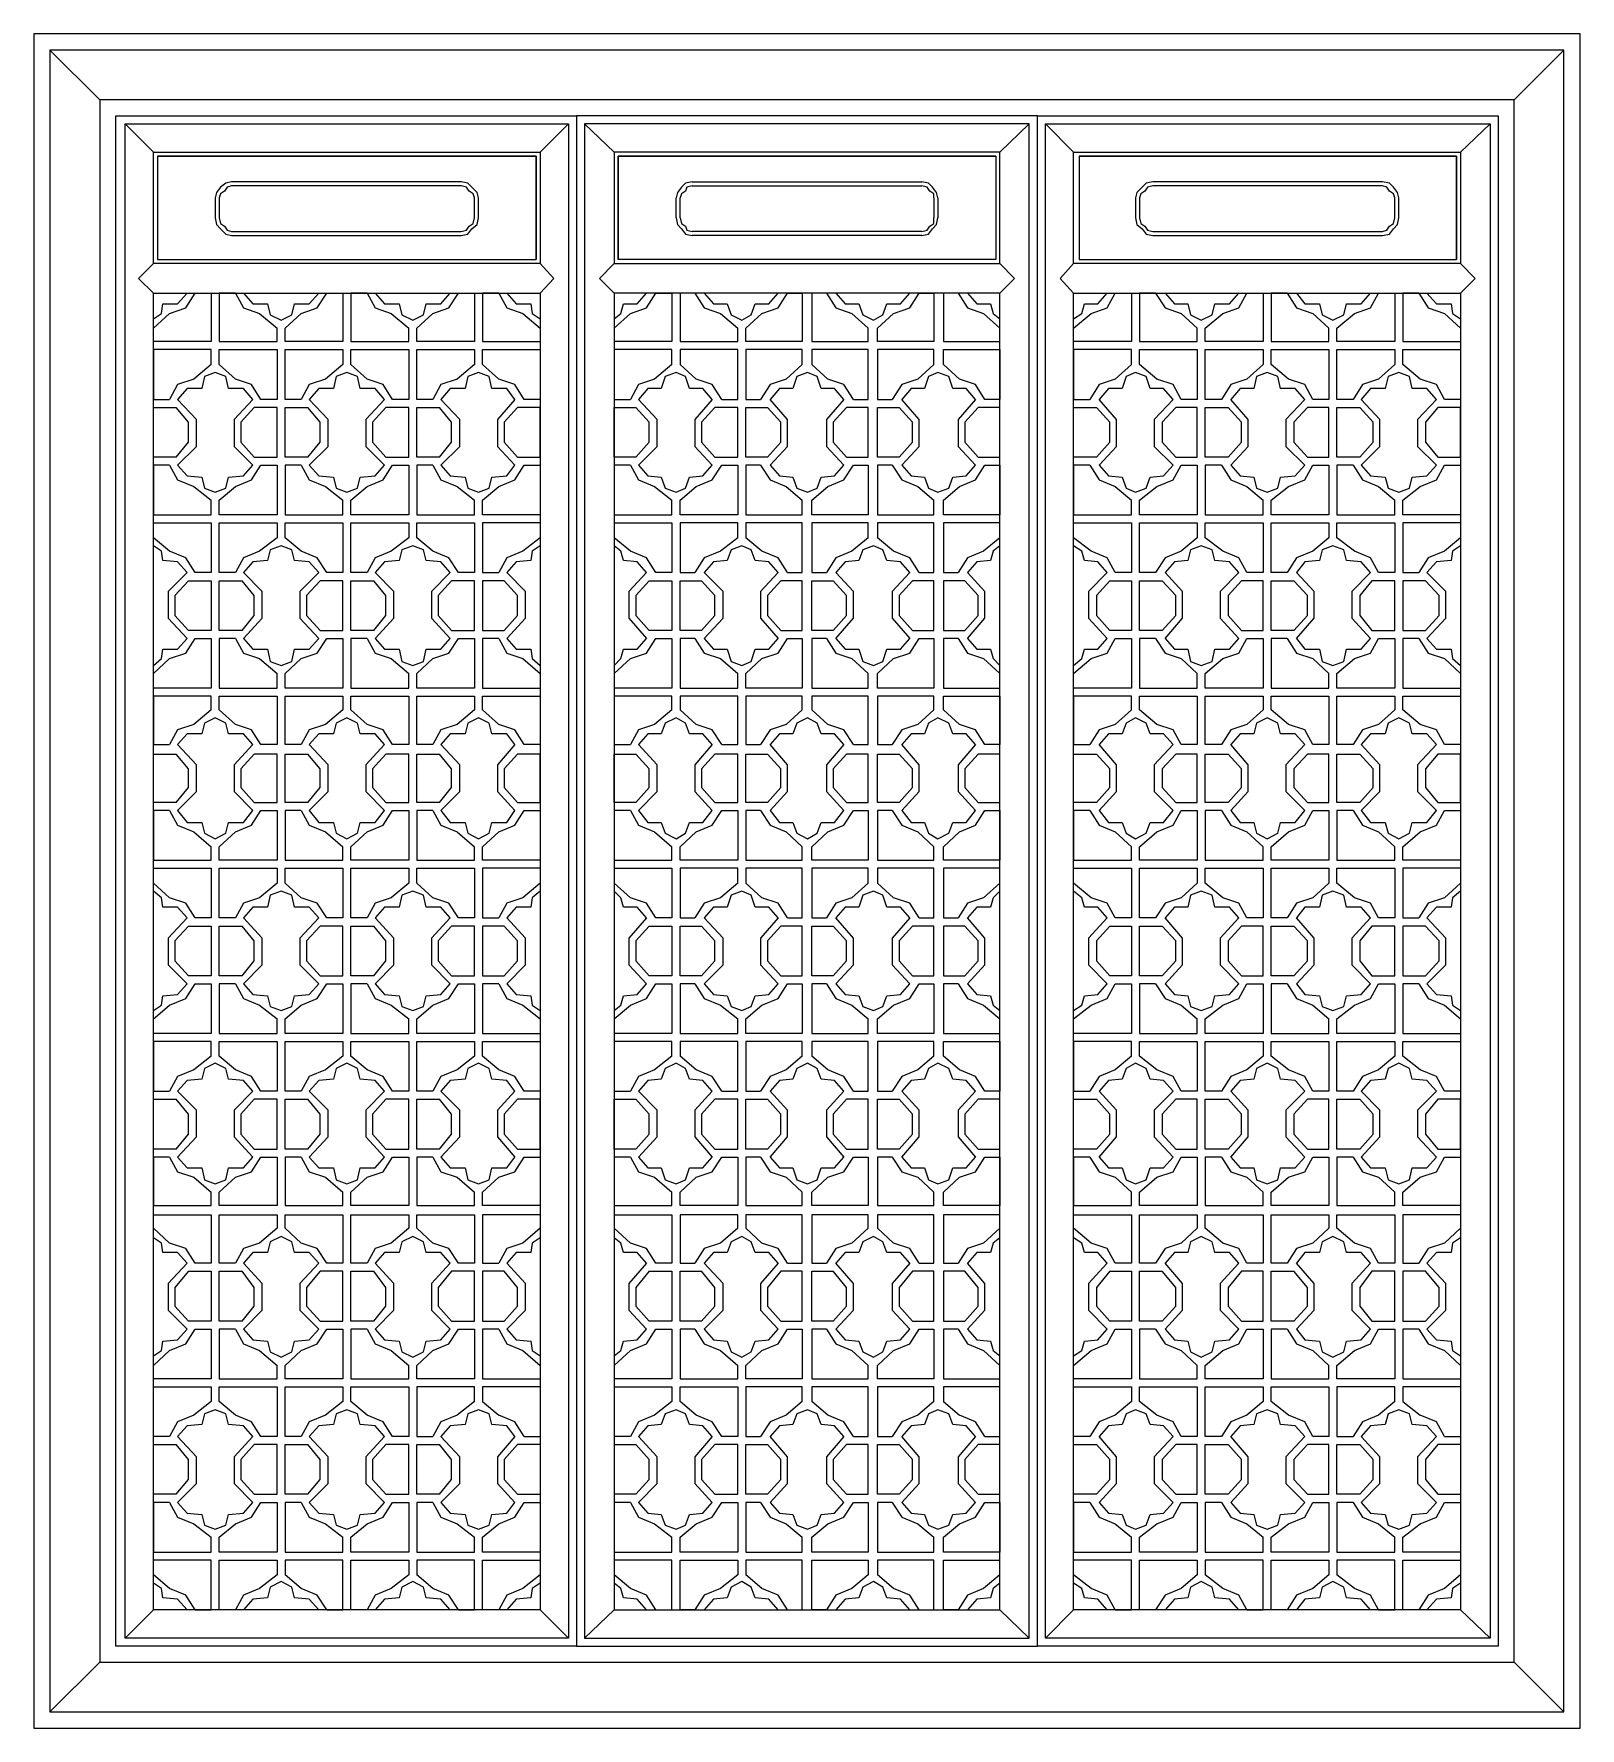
# Model space of a CAD drawing. Header units: centimetres. Extents: x -9.2 to 10.9, y -11.6 to 10.5.
import ezdxf

# ---------------------------------------------------------------- set-up
doc = ezdxf.new("R2010")
doc.units = ezdxf.units.CM
doc.header["$MEASUREMENT"] = 0
doc.layers.add('layer 1', color=7, linetype='Continuous')

msp = doc.modelspace()

# ---------------------------------------------------------------- linework, layer by layer
at = {"layer": 'layer 1', "color": 250, "lineweight": 0}
for points, knots in [([(-9.19759, 10.45281), (-9.19759, 10.45281), (10.90362, 10.45281), (10.90362, 10.45281), (10.90362, 10.45281), (10.90362, 10.45281), (10.90362, -11.56967), (10.90362, -11.56967), (10.90362, -11.56967), (10.90362, -11.56967), (-9.19759, -11.56967), (-9.19759, -11.56967), (-9.19759, -11.56967), (-9.19759, -11.56967), (-9.19759, 10.45281), (-9.19759, 10.45281)], [0, 0, 0, 0, 0.25, 0.25, 0.25, 0.25, 0.5, 0.5, 0.5, 0.5, 0.75, 0.75, 0.75, 0.75, 1, 1, 1, 1]), ([(-8.98821, 10.2432), (-8.98821, 10.2432), (10.69401, 10.2432), (10.69401, 10.2432), (10.69401, 10.2432), (10.69401, 10.2432), (10.69401, -11.36006), (10.69401, -11.36006), (10.69401, -11.36006), (10.69401, -11.36006), (-8.98821, -11.36006), (-8.98821, -11.36006), (-8.98821, -11.36006), (-8.98821, -11.36006), (-8.98821, 10.2432), (-8.98821, 10.2432)], [0, 0, 0, 0, 0.25, 0.25, 0.25, 0.25, 0.5, 0.5, 0.5, 0.5, 0.75, 0.75, 0.75, 0.75, 1, 1, 1, 1]), ([(-8.34187, 9.59709), (-8.34187, 9.59709), (10.0479, 9.59709), (10.0479, 9.59709), (10.0479, 9.59709), (10.0479, 9.59709), (10.0479, -10.71372), (10.0479, -10.71372), (10.0479, -10.71372), (10.0479, -10.71372), (-8.34187, -10.71372), (-8.34187, -10.71372), (-8.34187, -10.71372), (-8.34187, -10.71372), (-8.34187, 9.59709), (-8.34187, 9.59709)], [0, 0, 0, 0, 0.25, 0.25, 0.25, 0.25, 0.5, 0.5, 0.5, 0.5, 0.75, 0.75, 0.75, 0.75, 1, 1, 1, 1]), ([(-2.14223, -10.50434), (-2.14223, -10.50434), (-2.14223, 9.38748), (-2.14223, 9.38748), (-2.14223, 9.38748), (-2.14223, 9.38748), (-8.13249, 9.38748), (-8.13249, 9.38748), (-8.13249, 9.38748), (-8.13249, 9.38748), (-8.13249, -10.50434), (-8.13249, -10.50434), (-8.13249, -10.50434), (-8.13249, -10.50434), (-2.14223, -10.50434), (-2.14223, -10.50434)], [0, 0, 0, 0, 0.25, 0.25, 0.25, 0.25, 0.5, 0.5, 0.5, 0.5, 0.75, 0.75, 0.75, 0.75, 1, 1, 1, 1]), ([(-8.01018, -10.39953), (-8.01018, -10.39953), (-2.24703, -10.39953), (-2.24703, -10.39953), (-2.24703, -10.39953), (-2.24703, -10.39953), (-2.24703, 9.28268), (-2.24703, 9.28268), (-2.24703, 9.28268), (-2.24703, 9.28268), (-8.01018, 9.28268), (-8.01018, 9.28268), (-8.01018, 9.28268), (-8.01018, 9.28268), (-8.01018, -10.39953), (-8.01018, -10.39953)], [0, 0, 0, 0, 0.25, 0.25, 0.25, 0.25, 0.5, 0.5, 0.5, 0.5, 0.75, 0.75, 0.75, 0.75, 1, 1, 1, 1]), ([(-2.14223, -10.50434), (-2.14223, -10.50434), (-2.14223, 9.38748), (-2.14223, 9.38748), (-2.14223, 9.38748), (-2.14223, 9.38748), (3.84803, 9.38748), (3.84803, 9.38748), (3.84803, 9.38748), (3.84803, 9.38748), (3.84803, -10.50434), (3.84803, -10.50434), (3.84803, -10.50434), (3.84803, -10.50434), (-2.14223, -10.50434), (-2.14223, -10.50434)], [0, 0, 0, 0, 0.25, 0.25, 0.25, 0.25, 0.5, 0.5, 0.5, 0.5, 0.75, 0.75, 0.75, 0.75, 1, 1, 1, 1]), ([(3.74322, -10.39953), (3.74322, -10.39953), (-2.03742, -10.39953), (-2.03742, -10.39953), (-2.03742, -10.39953), (-2.03742, -10.39953), (-2.03742, 9.28268), (-2.03742, 9.28268), (-2.03742, 9.28268), (-2.03742, 9.28268), (3.74322, 9.28268), (3.74322, 9.28268), (3.74322, 9.28268), (3.74322, 9.28268), (3.74322, -10.39953), (3.74322, -10.39953)], [0, 0, 0, 0, 0.25, 0.25, 0.25, 0.25, 0.5, 0.5, 0.5, 0.5, 0.75, 0.75, 0.75, 0.75, 1, 1, 1, 1]), ([(9.83829, -10.50434), (9.83829, -10.50434), (9.83829, 9.38748), (9.83829, 9.38748), (9.83829, 9.38748), (9.83829, 9.38748), (3.84803, 9.38748), (3.84803, 9.38748), (3.84803, 9.38748), (3.84803, 9.38748), (3.84803, -10.50434), (3.84803, -10.50434), (3.84803, -10.50434), (3.84803, -10.50434), (9.83829, -10.50434), (9.83829, -10.50434)], [0, 0, 0, 0, 0.25, 0.25, 0.25, 0.25, 0.5, 0.5, 0.5, 0.5, 0.75, 0.75, 0.75, 0.75, 1, 1, 1, 1]), ([(3.95283, -10.39953), (3.95283, -10.39953), (9.73348, -10.39953), (9.73348, -10.39953), (9.73348, -10.39953), (9.73348, -10.39953), (9.73348, 9.28268), (9.73348, 9.28268), (9.73348, 9.28268), (9.73348, 9.28268), (3.95283, 9.28268), (3.95283, 9.28268), (3.95283, 9.28268), (3.95283, 9.28268), (3.95283, -10.39953), (3.95283, -10.39953)], [0, 0, 0, 0, 0.25, 0.25, 0.25, 0.25, 0.5, 0.5, 0.5, 0.5, 0.75, 0.75, 0.75, 0.75, 1, 1, 1, 1]), ([(-2.61374, 8.91597), (-2.61374, 8.91597), (-7.64347, 8.91597), (-7.64347, 8.91597), (-7.64347, 8.91597), (-7.64347, 8.91597), (-7.64347, 7.46643), (-7.64347, 7.46643), (-7.64347, 7.46643), (-7.64347, 7.46643), (-2.61374, 7.46643), (-2.61374, 7.46643), (-2.61374, 7.46643), (-2.61374, 7.46643), (-2.61374, 8.91597), (-2.61374, 8.91597)], [0, 0, 0, 0, 0.25, 0.25, 0.25, 0.25, 0.5, 0.5, 0.5, 0.5, 0.75, 0.75, 0.75, 0.75, 1, 1, 1, 1]), ([(-7.59096, 8.86346), (-7.59096, 8.86346), (-7.59096, 7.51872), (-7.59096, 7.51872), (-7.59096, 7.51872), (-7.59096, 7.51872), (-2.66603, 7.51872), (-2.66603, 7.51872), (-2.66603, 7.51872), (-2.66603, 7.51872), (-2.66603, 8.86346), (-2.66603, 8.86346), (-2.66603, 8.86346), (-2.66603, 8.86346), (-7.59096, 8.86346), (-7.59096, 8.86346), (-7.59096, 8.86346), (-7.59096, 8.86346), (-2.66603, 8.86346), (-2.66603, 8.86346)], [0, 0, 0, 0, 0.2, 0.2, 0.2, 0.2, 0.4, 0.4, 0.4, 0.4, 0.6, 0.6, 0.6, 0.6, 0.8, 0.8, 0.8, 0.8, 1, 1, 1, 1]), ([(-1.65321, 8.91597), (-1.65321, 8.91597), (3.35901, 8.91597), (3.35901, 8.91597), (3.35901, 8.91597), (3.35901, 8.91597), (3.35901, 7.46643), (3.35901, 7.46643), (3.35901, 7.46643), (3.35901, 7.46643), (-1.65321, 7.46643), (-1.65321, 7.46643), (-1.65321, 7.46643), (-1.65321, 7.46643), (-1.65321, 8.91597), (-1.65321, 8.91597)], [0, 0, 0, 0, 0.25, 0.25, 0.25, 0.25, 0.5, 0.5, 0.5, 0.5, 0.75, 0.75, 0.75, 0.75, 1, 1, 1, 1]), ([(3.30672, 8.86346), (3.30672, 8.86346), (3.30672, 7.51872), (3.30672, 7.51872), (3.30672, 7.51872), (3.30672, 7.51872), (-1.6007, 7.51872), (-1.6007, 7.51872), (-1.6007, 7.51872), (-1.6007, 7.51872), (-1.6007, 8.86346), (-1.6007, 8.86346), (-1.6007, 8.86346), (-1.6007, 8.86346), (3.30672, 8.86346), (3.30672, 8.86346), (3.30672, 8.86346), (3.30672, 8.86346), (-1.6007, 8.86346), (-1.6007, 8.86346)], [0, 0, 0, 0, 0.2, 0.2, 0.2, 0.2, 0.4, 0.4, 0.4, 0.4, 0.6, 0.6, 0.6, 0.6, 0.8, 0.8, 0.8, 0.8, 1, 1, 1, 1]), ([(9.34927, 8.91597), (9.34927, 8.91597), (4.31954, 8.91597), (4.31954, 8.91597), (4.31954, 8.91597), (4.31954, 8.91597), (4.31954, 7.46643), (4.31954, 7.46643), (4.31954, 7.46643), (4.31954, 7.46643), (9.34927, 7.46643), (9.34927, 7.46643), (9.34927, 7.46643), (9.34927, 7.46643), (9.34927, 8.91597), (9.34927, 8.91597)], [0, 0, 0, 0, 0.25, 0.25, 0.25, 0.25, 0.5, 0.5, 0.5, 0.5, 0.75, 0.75, 0.75, 0.75, 1, 1, 1, 1]), ([(4.38933, 8.86346), (4.38933, 8.86346), (4.38933, 7.51872), (4.38933, 7.51872), (4.38933, 7.51872), (4.38933, 7.51872), (9.29676, 7.51872), (9.29676, 7.51872), (9.29676, 7.51872), (9.29676, 7.51872), (9.29676, 8.86346), (9.29676, 8.86346), (9.29676, 8.86346), (9.29676, 8.86346), (4.38933, 8.86346), (4.38933, 8.86346), (4.38933, 8.86346), (4.38933, 8.86346), (9.29676, 8.86346), (9.29676, 8.86346)], [0, 0, 0, 0, 0.2, 0.2, 0.2, 0.2, 0.4, 0.4, 0.4, 0.4, 0.6, 0.6, 0.6, 0.6, 0.8, 0.8, 0.8, 0.8, 1, 1, 1, 1]), ([(-6.77025, 8.46174), (-6.77025, 8.46174), (-6.82254, 8.39195), (-6.82254, 8.39195), (-6.82254, 8.39195), (-6.82254, 8.39195), (-6.84004, 8.32215), (-6.84004, 8.32215)], [0, 0, 0, 0, 0.5, 0.5, 0.5, 0.5, 1, 1, 1, 1]), ([(-6.71773, 8.40945), (-6.71773, 8.40945), (-6.77025, 8.37444), (-6.77025, 8.37444), (-6.77025, 8.37444), (-6.77025, 8.37444), (-6.78775, 8.32215), (-6.78775, 8.32215)], [0, 0, 0, 0, 0.5, 0.5, 0.5, 0.5, 1, 1, 1, 1]), ([(-6.63043, 8.53176), (-6.63043, 8.53176), (-6.70023, 8.51426), (-6.70023, 8.51426), (-6.70023, 8.51426), (-6.70023, 8.51426), (-6.77025, 8.46174), (-6.77025, 8.46174)], [0, 0, 0, 0, 0.5, 0.5, 0.5, 0.5, 1, 1, 1, 1]), ([(-6.63043, 8.47925), (-6.63043, 8.47925), (-6.68295, 8.46174), (-6.68295, 8.46174), (-6.68295, 8.46174), (-6.68295, 8.46174), (-6.71773, 8.40945), (-6.71773, 8.40945)], [0, 0, 0, 0, 0.5, 0.5, 0.5, 0.5, 1, 1, 1, 1]), ([(-3.50447, 8.46174), (-3.50447, 8.46174), (-3.55676, 8.51426), (-3.55676, 8.51426), (-3.55676, 8.51426), (-3.55676, 8.51426), (-3.64406, 8.53176), (-3.64406, 8.53176)], [0, 0, 0, 0, 0.5, 0.5, 0.5, 0.5, 1, 1, 1, 1]), ([(-3.53925, 8.40945), (-3.53925, 8.40945), (-3.57426, 8.46174), (-3.57426, 8.46174), (-3.57426, 8.46174), (-3.57426, 8.46174), (-3.64406, 8.47925), (-3.64406, 8.47925)], [0, 0, 0, 0, 0.5, 0.5, 0.5, 0.5, 1, 1, 1, 1]), ([(-3.46946, 8.32215), (-3.46946, 8.32215), (-3.48696, 8.37444), (-3.48696, 8.37444), (-3.48696, 8.37444), (-3.48696, 8.37444), (-3.53925, 8.40945), (-3.53925, 8.40945)], [0, 0, 0, 0, 0.5, 0.5, 0.5, 0.5, 1, 1, 1, 1]), ([(-3.41717, 8.32215), (-3.41717, 8.32215), (-3.43445, 8.39195), (-3.43445, 8.39195), (-3.43445, 8.39195), (-3.43445, 8.39195), (-3.50447, 8.46174), (-3.50447, 8.46174)], [0, 0, 0, 0, 0.5, 0.5, 0.5, 0.5, 1, 1, 1, 1]), ([(-0.77999, 8.46174), (-0.77999, 8.46174), (-0.83228, 8.39195), (-0.83228, 8.39195), (-0.83228, 8.39195), (-0.83228, 8.39195), (-0.84979, 8.32215), (-0.84979, 8.32215)], [0, 0, 0, 0, 0.5, 0.5, 0.5, 0.5, 1, 1, 1, 1]), ([(-0.72748, 8.40945), (-0.72748, 8.40945), (-0.77999, 8.37444), (-0.77999, 8.37444), (-0.77999, 8.37444), (-0.77999, 8.37444), (-0.7975, 8.32215), (-0.7975, 8.32215)], [0, 0, 0, 0, 0.5, 0.5, 0.5, 0.5, 1, 1, 1, 1]), ([(-0.64018, 8.53176), (-0.64018, 8.53176), (-0.72748, 8.51426), (-0.72748, 8.51426), (-0.72748, 8.51426), (-0.72748, 8.51426), (-0.77999, 8.46174), (-0.77999, 8.46174)], [0, 0, 0, 0, 0.5, 0.5, 0.5, 0.5, 1, 1, 1, 1]), ([(-0.64018, 8.47925), (-0.64018, 8.47925), (-0.7102, 8.46174), (-0.7102, 8.46174), (-0.7102, 8.46174), (-0.7102, 8.46174), (-0.72748, 8.40945), (-0.72748, 8.40945)], [0, 0, 0, 0, 0.5, 0.5, 0.5, 0.5, 1, 1, 1, 1]), ([(2.48579, 8.46174), (2.48579, 8.46174), (2.4335, 8.51426), (2.4335, 8.51426), (2.4335, 8.51426), (2.4335, 8.51426), (2.3462, 8.53176), (2.3462, 8.53176)], [0, 0, 0, 0, 0.5, 0.5, 0.5, 0.5, 1, 1, 1, 1]), ([(2.45101, 8.40945), (2.45101, 8.40945), (2.416, 8.46174), (2.416, 8.46174), (2.416, 8.46174), (2.416, 8.46174), (2.3462, 8.47925), (2.3462, 8.47925)], [0, 0, 0, 0, 0.5, 0.5, 0.5, 0.5, 1, 1, 1, 1]), ([(2.5033, 8.32215), (2.5033, 8.32215), (2.5033, 8.37444), (2.5033, 8.37444), (2.5033, 8.37444), (2.5033, 8.37444), (2.45101, 8.40945), (2.45101, 8.40945)], [0, 0, 0, 0, 0.5, 0.5, 0.5, 0.5, 1, 1, 1, 1]), ([(2.55559, 8.32215), (2.55559, 8.32215), (2.53831, 8.39195), (2.53831, 8.39195), (2.53831, 8.39195), (2.53831, 8.39195), (2.48579, 8.46174), (2.48579, 8.46174)], [0, 0, 0, 0, 0.5, 0.5, 0.5, 0.5, 1, 1, 1, 1]), ([(5.21027, 8.46174), (5.21027, 8.46174), (5.14047, 8.39195), (5.14047, 8.39195), (5.14047, 8.39195), (5.14047, 8.39195), (5.12297, 8.32215), (5.12297, 8.32215)], [0, 0, 0, 0, 0.5, 0.5, 0.5, 0.5, 1, 1, 1, 1]), ([(5.24528, 8.40945), (5.24528, 8.40945), (5.19276, 8.37444), (5.19276, 8.37444), (5.19276, 8.37444), (5.19276, 8.37444), (5.17526, 8.32215), (5.17526, 8.32215)], [0, 0, 0, 0, 0.5, 0.5, 0.5, 0.5, 1, 1, 1, 1]), ([(5.34986, 8.53176), (5.34986, 8.53176), (5.26256, 8.51426), (5.26256, 8.51426), (5.26256, 8.51426), (5.26256, 8.51426), (5.21027, 8.46174), (5.21027, 8.46174)], [0, 0, 0, 0, 0.5, 0.5, 0.5, 0.5, 1, 1, 1, 1]), ([(5.34986, 8.47925), (5.34986, 8.47925), (5.28006, 8.46174), (5.28006, 8.46174), (5.28006, 8.46174), (5.28006, 8.46174), (5.24528, 8.40945), (5.24528, 8.40945)], [0, 0, 0, 0, 0.5, 0.5, 0.5, 0.5, 1, 1, 1, 1]), ([(8.47605, 8.46174), (8.47605, 8.46174), (8.42376, 8.51426), (8.42376, 8.51426), (8.42376, 8.51426), (8.42376, 8.51426), (8.33623, 8.53176), (8.33623, 8.53176)], [0, 0, 0, 0, 0.5, 0.5, 0.5, 0.5, 1, 1, 1, 1]), ([(8.42376, 8.40945), (8.42376, 8.40945), (8.38875, 8.46174), (8.38875, 8.46174), (8.38875, 8.46174), (8.38875, 8.46174), (8.33623, 8.47925), (8.33623, 8.47925)], [0, 0, 0, 0, 0.5, 0.5, 0.5, 0.5, 1, 1, 1, 1]), ([(8.49355, 8.32215), (8.49355, 8.32215), (8.47605, 8.37444), (8.47605, 8.37444), (8.47605, 8.37444), (8.47605, 8.37444), (8.42376, 8.40945), (8.42376, 8.40945)], [0, 0, 0, 0, 0.5, 0.5, 0.5, 0.5, 1, 1, 1, 1]), ([(8.54584, 8.32215), (8.54584, 8.32215), (8.52834, 8.39195), (8.52834, 8.39195), (8.52834, 8.39195), (8.52834, 8.39195), (8.47605, 8.46174), (8.47605, 8.46174)], [0, 0, 0, 0, 0.5, 0.5, 0.5, 0.5, 1, 1, 1, 1]), ([(-6.84004, 8.06025), (-6.84004, 8.06025), (-6.82254, 7.97295), (-6.82254, 7.97295), (-6.82254, 7.97295), (-6.82254, 7.97295), (-6.77025, 7.92044), (-6.77025, 7.92044)], [0, 0, 0, 0, 0.5, 0.5, 0.5, 0.5, 1, 1, 1, 1]), ([(-6.78775, 8.06025), (-6.78775, 8.06025), (-6.77025, 7.99023), (-6.77025, 7.99023), (-6.77025, 7.99023), (-6.77025, 7.99023), (-6.71773, 7.95545), (-6.71773, 7.95545)], [0, 0, 0, 0, 0.5, 0.5, 0.5, 0.5, 1, 1, 1, 1]), ([(-6.71773, 7.95545), (-6.71773, 7.95545), (-6.68295, 7.90293), (-6.68295, 7.90293), (-6.68295, 7.90293), (-6.68295, 7.90293), (-6.63043, 7.88543), (-6.63043, 7.88543)], [0, 0, 0, 0, 0.5, 0.5, 0.5, 0.5, 1, 1, 1, 1]), ([(-3.64406, 7.88543), (-3.64406, 7.88543), (-3.57426, 7.90293), (-3.57426, 7.90293), (-3.57426, 7.90293), (-3.57426, 7.90293), (-3.53925, 7.95545), (-3.53925, 7.95545)], [0, 0, 0, 0, 0.5, 0.5, 0.5, 0.5, 1, 1, 1, 1]), ([(-3.53925, 7.95545), (-3.53925, 7.95545), (-3.48696, 7.99023), (-3.48696, 7.99023), (-3.48696, 7.99023), (-3.48696, 7.99023), (-3.46946, 8.06025), (-3.46946, 8.06025)], [0, 0, 0, 0, 0.5, 0.5, 0.5, 0.5, 1, 1, 1, 1]), ([(-3.50447, 7.92044), (-3.50447, 7.92044), (-3.43445, 7.97295), (-3.43445, 7.97295), (-3.43445, 7.97295), (-3.43445, 7.97295), (-3.41717, 8.06025), (-3.41717, 8.06025)], [0, 0, 0, 0, 0.5, 0.5, 0.5, 0.5, 1, 1, 1, 1]), ([(-0.84979, 8.06025), (-0.84979, 8.06025), (-0.83228, 7.97295), (-0.83228, 7.97295), (-0.83228, 7.97295), (-0.83228, 7.97295), (-0.77999, 7.92044), (-0.77999, 7.92044)], [0, 0, 0, 0, 0.5, 0.5, 0.5, 0.5, 1, 1, 1, 1]), ([(-0.7975, 8.06025), (-0.7975, 8.06025), (-0.77999, 7.99023), (-0.77999, 7.99023), (-0.77999, 7.99023), (-0.77999, 7.99023), (-0.72748, 7.95545), (-0.72748, 7.95545)], [0, 0, 0, 0, 0.5, 0.5, 0.5, 0.5, 1, 1, 1, 1]), ([(-0.72748, 7.95545), (-0.72748, 7.95545), (-0.7102, 7.90293), (-0.7102, 7.90293), (-0.7102, 7.90293), (-0.7102, 7.90293), (-0.64018, 7.88543), (-0.64018, 7.88543)], [0, 0, 0, 0, 0.5, 0.5, 0.5, 0.5, 1, 1, 1, 1]), ([(2.3462, 7.88543), (2.3462, 7.88543), (2.416, 7.90293), (2.416, 7.90293), (2.416, 7.90293), (2.416, 7.90293), (2.45101, 7.95545), (2.45101, 7.95545)], [0, 0, 0, 0, 0.5, 0.5, 0.5, 0.5, 1, 1, 1, 1]), ([(2.45101, 7.95545), (2.45101, 7.95545), (2.5033, 7.99023), (2.5033, 7.99023), (2.5033, 7.99023), (2.5033, 7.99023), (2.5033, 8.06025), (2.5033, 8.06025)], [0, 0, 0, 0, 0.5, 0.5, 0.5, 0.5, 1, 1, 1, 1]), ([(2.48579, 7.92044), (2.48579, 7.92044), (2.53831, 7.97295), (2.53831, 7.97295), (2.53831, 7.97295), (2.53831, 7.97295), (2.55559, 8.06025), (2.55559, 8.06025)], [0, 0, 0, 0, 0.5, 0.5, 0.5, 0.5, 1, 1, 1, 1]), ([(5.12297, 8.06025), (5.12297, 8.06025), (5.14047, 7.97295), (5.14047, 7.97295), (5.14047, 7.97295), (5.14047, 7.97295), (5.21027, 7.92044), (5.21027, 7.92044)], [0, 0, 0, 0, 0.5, 0.5, 0.5, 0.5, 1, 1, 1, 1]), ([(5.17526, 8.06025), (5.17526, 8.06025), (5.19276, 7.99023), (5.19276, 7.99023), (5.19276, 7.99023), (5.19276, 7.99023), (5.24528, 7.95545), (5.24528, 7.95545)], [0, 0, 0, 0, 0.5, 0.5, 0.5, 0.5, 1, 1, 1, 1]), ([(5.24528, 7.95545), (5.24528, 7.95545), (5.28006, 7.90293), (5.28006, 7.90293), (5.28006, 7.90293), (5.28006, 7.90293), (5.34986, 7.88543), (5.34986, 7.88543)], [0, 0, 0, 0, 0.5, 0.5, 0.5, 0.5, 1, 1, 1, 1]), ([(8.33623, 7.88543), (8.33623, 7.88543), (8.38875, 7.90293), (8.38875, 7.90293), (8.38875, 7.90293), (8.38875, 7.90293), (8.42376, 7.95545), (8.42376, 7.95545)], [0, 0, 0, 0, 0.5, 0.5, 0.5, 0.5, 1, 1, 1, 1]), ([(8.42376, 7.95545), (8.42376, 7.95545), (8.47605, 7.99023), (8.47605, 7.99023), (8.47605, 7.99023), (8.47605, 7.99023), (8.49355, 8.06025), (8.49355, 8.06025)], [0, 0, 0, 0, 0.5, 0.5, 0.5, 0.5, 1, 1, 1, 1]), ([(8.47605, 7.92044), (8.47605, 7.92044), (8.52834, 7.97295), (8.52834, 7.97295), (8.52834, 7.97295), (8.52834, 7.97295), (8.54584, 8.06025), (8.54584, 8.06025)], [0, 0, 0, 0, 0.5, 0.5, 0.5, 0.5, 1, 1, 1, 1]), ([(-6.77025, 7.92044), (-6.77025, 7.92044), (-6.70023, 7.85064), (-6.70023, 7.85064), (-6.70023, 7.85064), (-6.70023, 7.85064), (-6.63043, 7.83314), (-6.63043, 7.83314)], [0, 0, 0, 0, 0.5, 0.5, 0.5, 0.5, 1, 1, 1, 1]), ([(-3.64406, 7.83314), (-3.64406, 7.83314), (-3.55676, 7.85064), (-3.55676, 7.85064), (-3.55676, 7.85064), (-3.55676, 7.85064), (-3.50447, 7.92044), (-3.50447, 7.92044)], [0, 0, 0, 0, 0.5, 0.5, 0.5, 0.5, 1, 1, 1, 1]), ([(-0.77999, 7.92044), (-0.77999, 7.92044), (-0.72748, 7.85064), (-0.72748, 7.85064), (-0.72748, 7.85064), (-0.72748, 7.85064), (-0.64018, 7.83314), (-0.64018, 7.83314)], [0, 0, 0, 0, 0.5, 0.5, 0.5, 0.5, 1, 1, 1, 1]), ([(2.3462, 7.83314), (2.3462, 7.83314), (2.4335, 7.85064), (2.4335, 7.85064), (2.4335, 7.85064), (2.4335, 7.85064), (2.48579, 7.92044), (2.48579, 7.92044)], [0, 0, 0, 0, 0.5, 0.5, 0.5, 0.5, 1, 1, 1, 1]), ([(5.21027, 7.92044), (5.21027, 7.92044), (5.26256, 7.85064), (5.26256, 7.85064), (5.26256, 7.85064), (5.26256, 7.85064), (5.34986, 7.83314), (5.34986, 7.83314)], [0, 0, 0, 0, 0.5, 0.5, 0.5, 0.5, 1, 1, 1, 1]), ([(8.33623, 7.83314), (8.33623, 7.83314), (8.42376, 7.85064), (8.42376, 7.85064), (8.42376, 7.85064), (8.42376, 7.85064), (8.47605, 7.92044), (8.47605, 7.92044)], [0, 0, 0, 0, 0.5, 0.5, 0.5, 0.5, 1, 1, 1, 1]), ([(-7.64347, 7.08222), (-7.64347, 7.08222), (-7.83558, 7.27433), (-7.83558, 7.27433), (-7.83558, 7.27433), (-7.83558, 7.27433), (-7.64347, 7.46643), (-7.64347, 7.46643)], [0, 0, 0, 0, 0.5, 0.5, 0.5, 0.5, 1, 1, 1, 1]), ([(-2.61374, 7.46643), (-2.61374, 7.46643), (-2.43914, 7.27433), (-2.43914, 7.27433), (-2.43914, 7.27433), (-2.43914, 7.27433), (-2.61374, 7.08222), (-2.61374, 7.08222)], [0, 0, 0, 0, 0.5, 0.5, 0.5, 0.5, 1, 1, 1, 1]), ([(-1.65321, 7.08222), (-1.65321, 7.08222), (-1.84532, 7.27433), (-1.84532, 7.27433), (-1.84532, 7.27433), (-1.84532, 7.27433), (-1.65321, 7.46643), (-1.65321, 7.46643)], [0, 0, 0, 0, 0.5, 0.5, 0.5, 0.5, 1, 1, 1, 1]), ([(3.35901, 7.46643), (3.35901, 7.46643), (3.55112, 7.27433), (3.55112, 7.27433), (3.55112, 7.27433), (3.55112, 7.27433), (3.35901, 7.08222), (3.35901, 7.08222)], [0, 0, 0, 0, 0.5, 0.5, 0.5, 0.5, 1, 1, 1, 1]), ([(4.31954, 7.08222), (4.31954, 7.08222), (4.14494, 7.27433), (4.14494, 7.27433), (4.14494, 7.27433), (4.14494, 7.27433), (4.31954, 7.46643), (4.31954, 7.46643)], [0, 0, 0, 0, 0.5, 0.5, 0.5, 0.5, 1, 1, 1, 1]), ([(9.34927, 7.46643), (9.34927, 7.46643), (9.54138, 7.27433), (9.54138, 7.27433), (9.54138, 7.27433), (9.54138, 7.27433), (9.34927, 7.08222), (9.34927, 7.08222)], [0, 0, 0, 0, 0.5, 0.5, 0.5, 0.5, 1, 1, 1, 1]), ([(-2.61374, -1.1435), (-2.61374, -1.1435), (-2.61374, 7.08222), (-2.61374, 7.08222), (-2.61374, 7.08222), (-2.61374, 7.08222), (-7.64347, 7.08222), (-7.64347, 7.08222), (-7.64347, 7.08222), (-7.64347, 7.08222), (-7.64347, -1.1435), (-7.64347, -1.1435), (-7.64347, -1.1435), (-7.64347, -1.1435), (-7.64347, -10.03283), (-7.64347, -10.03283), (-7.64347, -10.03283), (-7.64347, -10.03283), (-2.61374, -10.03283), (-2.61374, -10.03283), (-2.61374, -10.03283), (-2.61374, -10.03283), (-2.61374, -1.1435), (-2.61374, -1.1435)], [0, 0, 0, 0, 0.16666667, 0.16666667, 0.16666667, 0.16666667, 0.33333333, 0.33333333, 0.33333333, 0.33333333, 0.5, 0.5, 0.5, 0.5, 0.66666667, 0.66666667, 0.66666667, 0.66666667, 0.83333333, 0.83333333, 0.83333333, 0.83333333, 1, 1, 1, 1]), ([(-7.64347, 6.7503), (-7.64347, 6.7503), (-7.53867, 6.8201), (-7.53867, 6.8201), (-7.53867, 6.8201), (-7.53867, 6.8201), (-7.52116, 6.94241), (-7.52116, 6.94241), (-7.52116, 6.94241), (-7.52116, 6.94241), (-7.32906, 6.94241), (-7.32906, 6.94241), (-7.32906, 6.94241), (-7.32906, 6.94241), (-7.20675, 7.08222), (-7.20675, 7.08222)], [0, 0, 0, 0, 0.25, 0.25, 0.25, 0.25, 0.5, 0.5, 0.5, 0.5, 0.75, 0.75, 0.75, 0.75, 1, 1, 1, 1]), ([(-7.64347, 6.628), (-7.64347, 6.628), (-7.43386, 6.8201), (-7.43386, 6.8201), (-7.43386, 6.8201), (-7.43386, 6.8201), (-7.22425, 6.89012), (-7.22425, 6.89012), (-7.22425, 6.89012), (-7.22425, 6.89012), (-7.10194, 7.08222), (-7.10194, 7.08222), (-7.10194, 7.08222), (-7.10194, 7.08222), (-6.89233, 7.08222), (-6.89233, 7.08222), (-6.89233, 7.08222), (-6.89233, 7.08222), (-6.89233, 6.4534), (-6.89233, 6.4534), (-6.89233, 6.4534), (-6.89233, 6.4534), (-7.64347, 6.4534), (-7.64347, 6.4534)], [0, 0, 0, 0, 0.16666667, 0.16666667, 0.16666667, 0.16666667, 0.33333333, 0.33333333, 0.33333333, 0.33333333, 0.5, 0.5, 0.5, 0.5, 0.66666667, 0.66666667, 0.66666667, 0.66666667, 0.83333333, 0.83333333, 0.83333333, 0.83333333, 1, 1, 1, 1]), ([(-6.57814, 7.08222), (-6.57814, 7.08222), (-6.47334, 6.89012), (-6.47334, 6.89012), (-6.47334, 6.89012), (-6.47334, 6.89012), (-6.26373, 6.8201), (-6.26373, 6.8201)], [0, 0, 0, 0, 0.5, 0.5, 0.5, 0.5, 1, 1, 1, 1]), ([(-6.47334, 7.08222), (-6.47334, 7.08222), (-6.35103, 6.94241), (-6.35103, 6.94241), (-6.35103, 6.94241), (-6.35103, 6.94241), (-6.15892, 6.94241), (-6.15892, 6.94241), (-6.15892, 6.94241), (-6.15892, 6.94241), (-6.12391, 6.80282), (-6.12391, 6.80282), (-6.12391, 6.80282), (-6.12391, 6.80282), (-5.98432, 6.7328), (-5.98432, 6.7328), (-5.98432, 6.7328), (-5.98432, 6.7328), (-5.84451, 6.80282), (-5.84451, 6.80282), (-5.84451, 6.80282), (-5.84451, 6.80282), (-5.80972, 6.94241), (-5.80972, 6.94241), (-5.80972, 6.94241), (-5.80972, 6.94241), (-5.61762, 6.94241), (-5.61762, 6.94241), (-5.61762, 6.94241), (-5.61762, 6.94241), (-5.49531, 7.08222), (-5.49531, 7.08222)], [0, 0, 0, 0, 0.125, 0.125, 0.125, 0.125, 0.25, 0.25, 0.25, 0.25, 0.375, 0.375, 0.375, 0.375, 0.5, 0.5, 0.5, 0.5, 0.625, 0.625, 0.625, 0.625, 0.75, 0.75, 0.75, 0.75, 0.875, 0.875, 0.875, 0.875, 1, 1, 1, 1]), ([(-5.72242, 6.8201), (-5.72242, 6.8201), (-5.51281, 6.89012), (-5.51281, 6.89012), (-5.51281, 6.89012), (-5.51281, 6.89012), (-5.39051, 7.08222), (-5.39051, 7.08222)], [0, 0, 0, 0, 0.5, 0.5, 0.5, 0.5, 1, 1, 1, 1]), ([(-4.86648, 7.08222), (-4.86648, 7.08222), (-4.7619, 6.89012), (-4.7619, 6.89012), (-4.7619, 6.89012), (-4.7619, 6.89012), (-4.55229, 6.8201), (-4.55229, 6.8201)], [0, 0, 0, 0, 0.5, 0.5, 0.5, 0.5, 1, 1, 1, 1]), ([(-4.7619, 7.08222), (-4.7619, 7.08222), (-4.63959, 6.94241), (-4.63959, 6.94241), (-4.63959, 6.94241), (-4.63959, 6.94241), (-4.44749, 6.94241), (-4.44749, 6.94241), (-4.44749, 6.94241), (-4.44749, 6.94241), (-4.41248, 6.80282), (-4.41248, 6.80282), (-4.41248, 6.80282), (-4.41248, 6.80282), (-4.27289, 6.7328), (-4.27289, 6.7328), (-4.27289, 6.7328), (-4.27289, 6.7328), (-4.13307, 6.80282), (-4.13307, 6.80282), (-4.13307, 6.80282), (-4.13307, 6.80282), (-4.09806, 6.94241), (-4.09806, 6.94241), (-4.09806, 6.94241), (-4.09806, 6.94241), (-3.90596, 6.94241), (-3.90596, 6.94241), (-3.90596, 6.94241), (-3.90596, 6.94241), (-3.78387, 7.08222), (-3.78387, 7.08222)], [0, 0, 0, 0, 0.125, 0.125, 0.125, 0.125, 0.25, 0.25, 0.25, 0.25, 0.375, 0.375, 0.375, 0.375, 0.5, 0.5, 0.5, 0.5, 0.625, 0.625, 0.625, 0.625, 0.75, 0.75, 0.75, 0.75, 0.875, 0.875, 0.875, 0.875, 1, 1, 1, 1]), ([(-4.01076, 6.8201), (-4.01076, 6.8201), (-3.80138, 6.89012), (-3.80138, 6.89012), (-3.80138, 6.89012), (-3.80138, 6.89012), (-3.67907, 7.08222), (-3.67907, 7.08222)], [0, 0, 0, 0, 0.5, 0.5, 0.5, 0.5, 1, 1, 1, 1]), ([(-3.15504, 7.08222), (-3.15504, 7.08222), (-3.36465, 7.08222), (-3.36465, 7.08222), (-3.36465, 7.08222), (-3.36465, 7.08222), (-3.36465, 6.4534), (-3.36465, 6.4534), (-3.36465, 6.4534), (-3.36465, 6.4534), (-2.61374, 6.4534), (-2.61374, 6.4534)], [0, 0, 0, 0, 0.33333333, 0.33333333, 0.33333333, 0.33333333, 0.66666667, 0.66666667, 0.66666667, 0.66666667, 1, 1, 1, 1]), ([(-3.15504, 7.08222), (-3.15504, 7.08222), (-3.05024, 6.89012), (-3.05024, 6.89012), (-3.05024, 6.89012), (-3.05024, 6.89012), (-2.84085, 6.8201), (-2.84085, 6.8201)], [0, 0, 0, 0, 0.5, 0.5, 0.5, 0.5, 1, 1, 1, 1]), ([(-3.05024, 7.08222), (-3.05024, 7.08222), (-2.92815, 6.94241), (-2.92815, 6.94241), (-2.92815, 6.94241), (-2.92815, 6.94241), (-2.73605, 6.94241), (-2.73605, 6.94241)], [0, 0, 0, 0, 0.5, 0.5, 0.5, 0.5, 1, 1, 1, 1]), ([(-1.65321, -1.1435), (-1.65321, -1.1435), (-1.65321, 7.08222), (-1.65321, 7.08222), (-1.65321, 7.08222), (-1.65321, 7.08222), (3.35901, 7.08222), (3.35901, 7.08222), (3.35901, 7.08222), (3.35901, 7.08222), (3.35901, -1.1435), (3.35901, -1.1435), (3.35901, -1.1435), (3.35901, -1.1435), (3.35901, -10.03283), (3.35901, -10.03283), (3.35901, -10.03283), (3.35901, -10.03283), (-1.65321, -10.03283), (-1.65321, -10.03283), (-1.65321, -10.03283), (-1.65321, -10.03283), (-1.65321, -1.1435), (-1.65321, -1.1435)], [0, 0, 0, 0, 0.16666667, 0.16666667, 0.16666667, 0.16666667, 0.33333333, 0.33333333, 0.33333333, 0.33333333, 0.5, 0.5, 0.5, 0.5, 0.66666667, 0.66666667, 0.66666667, 0.66666667, 0.83333333, 0.83333333, 0.83333333, 0.83333333, 1, 1, 1, 1]), ([(-1.65321, 6.628), (-1.65321, 6.628), (-1.4436, 6.8201), (-1.4436, 6.8201), (-1.4436, 6.8201), (-1.4436, 6.8201), (-1.234, 6.89012), (-1.234, 6.89012), (-1.234, 6.89012), (-1.234, 6.89012), (-1.11169, 7.08222), (-1.11169, 7.08222), (-1.11169, 7.08222), (-1.11169, 7.08222), (-0.9023, 7.08222), (-0.9023, 7.08222), (-0.9023, 7.08222), (-0.9023, 7.08222), (-0.9023, 6.4534), (-0.9023, 6.4534), (-0.9023, 6.4534), (-0.9023, 6.4534), (-1.65321, 6.4534), (-1.65321, 6.4534)], [0, 0, 0, 0, 0.16666667, 0.16666667, 0.16666667, 0.16666667, 0.33333333, 0.33333333, 0.33333333, 0.33333333, 0.5, 0.5, 0.5, 0.5, 0.66666667, 0.66666667, 0.66666667, 0.66666667, 0.83333333, 0.83333333, 0.83333333, 0.83333333, 1, 1, 1, 1]), ([(-1.65321, 6.7503), (-1.65321, 6.7503), (-1.56591, 6.8201), (-1.56591, 6.8201), (-1.56591, 6.8201), (-1.56591, 6.8201), (-1.5309, 6.94241), (-1.5309, 6.94241), (-1.5309, 6.94241), (-1.5309, 6.94241), (-1.35631, 6.94241), (-1.35631, 6.94241), (-1.35631, 6.94241), (-1.35631, 6.94241), (-1.234, 7.08222), (-1.234, 7.08222)], [0, 0, 0, 0, 0.25, 0.25, 0.25, 0.25, 0.5, 0.5, 0.5, 0.5, 0.75, 0.75, 0.75, 0.75, 1, 1, 1, 1]), ([(-0.60539, 7.08222), (-0.60539, 7.08222), (-0.48308, 6.89012), (-0.48308, 6.89012), (-0.48308, 6.89012), (-0.48308, 6.89012), (-0.27347, 6.8201), (-0.27347, 6.8201)], [0, 0, 0, 0, 0.5, 0.5, 0.5, 0.5, 1, 1, 1, 1]), ([(-0.48308, 7.08222), (-0.48308, 7.08222), (-0.36077, 6.94241), (-0.36077, 6.94241), (-0.36077, 6.94241), (-0.36077, 6.94241), (-0.18617, 6.94241), (-0.18617, 6.94241)], [0, 0, 0, 0, 0.5, 0.5, 0.5, 0.5, 1, 1, 1, 1]), ([(0.18053, 6.94241), (0.18053, 6.94241), (0.35513, 6.94241), (0.35513, 6.94241), (0.35513, 6.94241), (0.35513, 6.94241), (0.47744, 7.08222), (0.47744, 7.08222)], [0, 0, 0, 0, 0.5, 0.5, 0.5, 0.5, 1, 1, 1, 1]), ([(0.26783, 6.8201), (0.26783, 6.8201), (0.47744, 6.89012), (0.47744, 6.89012), (0.47744, 6.89012), (0.47744, 6.89012), (0.59975, 7.08222), (0.59975, 7.08222)], [0, 0, 0, 0, 0.5, 0.5, 0.5, 0.5, 1, 1, 1, 1]), ([(1.10605, 7.08222), (1.10605, 7.08222), (1.22836, 6.89012), (1.22836, 6.89012), (1.22836, 6.89012), (1.22836, 6.89012), (1.43797, 6.8201), (1.43797, 6.8201)], [0, 0, 0, 0, 0.5, 0.5, 0.5, 0.5, 1, 1, 1, 1]), ([(1.22836, 7.08222), (1.22836, 7.08222), (1.35067, 6.94241), (1.35067, 6.94241), (1.35067, 6.94241), (1.35067, 6.94241), (1.52527, 6.94241), (1.52527, 6.94241)], [0, 0, 0, 0, 0.5, 0.5, 0.5, 0.5, 1, 1, 1, 1]), ([(1.89197, 6.94241), (1.89197, 6.94241), (2.0668, 6.94241), (2.0668, 6.94241), (2.0668, 6.94241), (2.0668, 6.94241), (2.18888, 7.08222), (2.18888, 7.08222)], [0, 0, 0, 0, 0.5, 0.5, 0.5, 0.5, 1, 1, 1, 1]), ([(1.97927, 6.8201), (1.97927, 6.8201), (2.18888, 6.89012), (2.18888, 6.89012), (2.18888, 6.89012), (2.18888, 6.89012), (2.31119, 7.08222), (2.31119, 7.08222)], [0, 0, 0, 0, 0.5, 0.5, 0.5, 0.5, 1, 1, 1, 1]), ([(2.81771, 7.08222), (2.81771, 7.08222), (2.6256, 7.08222), (2.6256, 7.08222), (2.6256, 7.08222), (2.6256, 7.08222), (2.6256, 6.4534), (2.6256, 6.4534), (2.6256, 6.4534), (2.6256, 6.4534), (3.35901, 6.4534), (3.35901, 6.4534)], [0, 0, 0, 0, 0.33333333, 0.33333333, 0.33333333, 0.33333333, 0.66666667, 0.66666667, 0.66666667, 0.66666667, 1, 1, 1, 1]), ([(2.81771, 7.08222), (2.81771, 7.08222), (2.9398, 6.89012), (2.9398, 6.89012), (2.9398, 6.89012), (2.9398, 6.89012), (3.1494, 6.8201), (3.1494, 6.8201)], [0, 0, 0, 0, 0.5, 0.5, 0.5, 0.5, 1, 1, 1, 1]), ([(2.9398, 7.08222), (2.9398, 7.08222), (3.0621, 6.94241), (3.0621, 6.94241), (3.0621, 6.94241), (3.0621, 6.94241), (3.2367, 6.94241), (3.2367, 6.94241)], [0, 0, 0, 0, 0.5, 0.5, 0.5, 0.5, 1, 1, 1, 1]), ([(9.34927, -1.1435), (9.34927, -1.1435), (9.34927, 7.08222), (9.34927, 7.08222), (9.34927, 7.08222), (9.34927, 7.08222), (4.31954, 7.08222), (4.31954, 7.08222), (4.31954, 7.08222), (4.31954, 7.08222), (4.31954, -1.1435), (4.31954, -1.1435), (4.31954, -1.1435), (4.31954, -1.1435), (4.31954, -10.03283), (4.31954, -10.03283), (4.31954, -10.03283), (4.31954, -10.03283), (9.34927, -10.03283), (9.34927, -10.03283), (9.34927, -10.03283), (9.34927, -10.03283), (9.34927, -1.1435), (9.34927, -1.1435)], [0, 0, 0, 0, 0.16666667, 0.16666667, 0.16666667, 0.16666667, 0.33333333, 0.33333333, 0.33333333, 0.33333333, 0.5, 0.5, 0.5, 0.5, 0.66666667, 0.66666667, 0.66666667, 0.66666667, 0.83333333, 0.83333333, 0.83333333, 0.83333333, 1, 1, 1, 1]), ([(4.31954, 6.7503), (4.31954, 6.7503), (4.42434, 6.8201), (4.42434, 6.8201), (4.42434, 6.8201), (4.42434, 6.8201), (4.45935, 6.94241), (4.45935, 6.94241), (4.45935, 6.94241), (4.45935, 6.94241), (4.63395, 6.94241), (4.63395, 6.94241), (4.63395, 6.94241), (4.63395, 6.94241), (4.75626, 7.08222), (4.75626, 7.08222)], [0, 0, 0, 0, 0.25, 0.25, 0.25, 0.25, 0.5, 0.5, 0.5, 0.5, 0.75, 0.75, 0.75, 0.75, 1, 1, 1, 1]), ([(4.31954, 6.628), (4.31954, 6.628), (4.54665, 6.8201), (4.54665, 6.8201), (4.54665, 6.8201), (4.54665, 6.8201), (4.75626, 6.89012), (4.75626, 6.89012), (4.75626, 6.89012), (4.75626, 6.89012), (4.86107, 7.08222), (4.86107, 7.08222), (4.86107, 7.08222), (4.86107, 7.08222), (5.07045, 7.08222), (5.07045, 7.08222), (5.07045, 7.08222), (5.07045, 7.08222), (5.07045, 6.4534), (5.07045, 6.4534), (5.07045, 6.4534), (5.07045, 6.4534), (4.31954, 6.4534), (4.31954, 6.4534)], [0, 0, 0, 0, 0.16666667, 0.16666667, 0.16666667, 0.16666667, 0.33333333, 0.33333333, 0.33333333, 0.33333333, 0.5, 0.5, 0.5, 0.5, 0.66666667, 0.66666667, 0.66666667, 0.66666667, 0.83333333, 0.83333333, 0.83333333, 0.83333333, 1, 1, 1, 1]), ([(5.38487, 7.08222), (5.38487, 7.08222), (5.50718, 6.89012), (5.50718, 6.89012), (5.50718, 6.89012), (5.50718, 6.89012), (5.71679, 6.8201), (5.71679, 6.8201)], [0, 0, 0, 0, 0.5, 0.5, 0.5, 0.5, 1, 1, 1, 1]), ([(5.50718, 7.08222), (5.50718, 7.08222), (5.62949, 6.94241), (5.62949, 6.94241), (5.62949, 6.94241), (5.62949, 6.94241), (5.80409, 6.94241), (5.80409, 6.94241), (5.80409, 6.94241), (5.80409, 6.94241), (5.83887, 6.80282), (5.83887, 6.80282), (5.83887, 6.80282), (5.83887, 6.80282), (5.97869, 6.7328), (5.97869, 6.7328), (5.97869, 6.7328), (5.97869, 6.7328), (6.11828, 6.80282), (6.11828, 6.80282), (6.11828, 6.80282), (6.11828, 6.80282), (6.15329, 6.94241), (6.15329, 6.94241), (6.15329, 6.94241), (6.15329, 6.94241), (6.34539, 6.94241), (6.34539, 6.94241), (6.34539, 6.94241), (6.34539, 6.94241), (6.4677, 7.08222), (6.4677, 7.08222)], [0, 0, 0, 0, 0.125, 0.125, 0.125, 0.125, 0.25, 0.25, 0.25, 0.25, 0.375, 0.375, 0.375, 0.375, 0.5, 0.5, 0.5, 0.5, 0.625, 0.625, 0.625, 0.625, 0.75, 0.75, 0.75, 0.75, 0.875, 0.875, 0.875, 0.875, 1, 1, 1, 1]), ([(6.25809, 6.8201), (6.25809, 6.8201), (6.4677, 6.89012), (6.4677, 6.89012), (6.4677, 6.89012), (6.4677, 6.89012), (6.57251, 7.08222), (6.57251, 7.08222)], [0, 0, 0, 0, 0.5, 0.5, 0.5, 0.5, 1, 1, 1, 1]), ([(7.0963, 7.08222), (7.0963, 7.08222), (7.21861, 6.89012), (7.21861, 6.89012), (7.21861, 6.89012), (7.21861, 6.89012), (7.42822, 6.8201), (7.42822, 6.8201)], [0, 0, 0, 0, 0.5, 0.5, 0.5, 0.5, 1, 1, 1, 1]), ([(7.21861, 7.08222), (7.21861, 7.08222), (7.32342, 6.94241), (7.32342, 6.94241), (7.32342, 6.94241), (7.32342, 6.94241), (7.51552, 6.94241), (7.51552, 6.94241), (7.51552, 6.94241), (7.51552, 6.94241), (7.55053, 6.80282), (7.55053, 6.80282), (7.55053, 6.80282), (7.55053, 6.80282), (7.69012, 6.7328), (7.69012, 6.7328), (7.69012, 6.7328), (7.69012, 6.7328), (7.82994, 6.80282), (7.82994, 6.80282), (7.82994, 6.80282), (7.82994, 6.80282), (7.86472, 6.94241), (7.86472, 6.94241), (7.86472, 6.94241), (7.86472, 6.94241), (8.05683, 6.94241), (8.05683, 6.94241), (8.05683, 6.94241), (8.05683, 6.94241), (8.17914, 7.08222), (8.17914, 7.08222)], [0, 0, 0, 0, 0.125, 0.125, 0.125, 0.125, 0.25, 0.25, 0.25, 0.25, 0.375, 0.375, 0.375, 0.375, 0.5, 0.5, 0.5, 0.5, 0.625, 0.625, 0.625, 0.625, 0.75, 0.75, 0.75, 0.75, 0.875, 0.875, 0.875, 0.875, 1, 1, 1, 1]), ([(7.96953, 6.8201), (7.96953, 6.8201), (8.17914, 6.89012), (8.17914, 6.89012), (8.17914, 6.89012), (8.17914, 6.89012), (8.28394, 7.08222), (8.28394, 7.08222)], [0, 0, 0, 0, 0.5, 0.5, 0.5, 0.5, 1, 1, 1, 1]), ([(8.80797, 7.08222), (8.80797, 7.08222), (8.59836, 7.08222), (8.59836, 7.08222), (8.59836, 7.08222), (8.59836, 7.08222), (8.59836, 6.4534), (8.59836, 6.4534), (8.59836, 6.4534), (8.59836, 6.4534), (9.34927, 6.4534), (9.34927, 6.4534)], [0, 0, 0, 0, 0.33333333, 0.33333333, 0.33333333, 0.33333333, 0.66666667, 0.66666667, 0.66666667, 0.66666667, 1, 1, 1, 1]), ([(8.80797, 7.08222), (8.80797, 7.08222), (8.93005, 6.89012), (8.93005, 6.89012), (8.93005, 6.89012), (8.93005, 6.89012), (9.13966, 6.8201), (9.13966, 6.8201)], [0, 0, 0, 0, 0.5, 0.5, 0.5, 0.5, 1, 1, 1, 1]), ([(8.91255, 7.08222), (8.91255, 7.08222), (9.03486, 6.94241), (9.03486, 6.94241), (9.03486, 6.94241), (9.03486, 6.94241), (9.22696, 6.94241), (9.22696, 6.94241)], [0, 0, 0, 0, 0.5, 0.5, 0.5, 0.5, 1, 1, 1, 1]), ([(-2.73605, 6.94241), (-2.73605, 6.94241), (-2.71854, 6.8201), (-2.71854, 6.8201), (-2.71854, 6.8201), (-2.71854, 6.8201), (-2.61374, 6.7503), (-2.61374, 6.7503)], [0, 0, 0, 0, 0.5, 0.5, 0.5, 0.5, 1, 1, 1, 1]), ([(-0.18617, 6.94241), (-0.18617, 6.94241), (-0.13388, 6.80282), (-0.13388, 6.80282), (-0.13388, 6.80282), (-0.13388, 6.80282), (0.00593, 6.7328), (0.00593, 6.7328)], [0, 0, 0, 0, 0.5, 0.5, 0.5, 0.5, 1, 1, 1, 1]), ([(0.00593, 6.7328), (0.00593, 6.7328), (0.12824, 6.80282), (0.12824, 6.80282), (0.12824, 6.80282), (0.12824, 6.80282), (0.18053, 6.94241), (0.18053, 6.94241)], [0, 0, 0, 0, 0.5, 0.5, 0.5, 0.5, 1, 1, 1, 1]), ([(1.52527, 6.94241), (1.52527, 6.94241), (1.57778, 6.80282), (1.57778, 6.80282), (1.57778, 6.80282), (1.57778, 6.80282), (1.71737, 6.7328), (1.71737, 6.7328)], [0, 0, 0, 0, 0.5, 0.5, 0.5, 0.5, 1, 1, 1, 1]), ([(1.71737, 6.7328), (1.71737, 6.7328), (1.83968, 6.80282), (1.83968, 6.80282), (1.83968, 6.80282), (1.83968, 6.80282), (1.89197, 6.94241), (1.89197, 6.94241)], [0, 0, 0, 0, 0.5, 0.5, 0.5, 0.5, 1, 1, 1, 1]), ([(3.2367, 6.94241), (3.2367, 6.94241), (3.27171, 6.8201), (3.27171, 6.8201), (3.27171, 6.8201), (3.27171, 6.8201), (3.35901, 6.7503), (3.35901, 6.7503)], [0, 0, 0, 0, 0.5, 0.5, 0.5, 0.5, 1, 1, 1, 1]), ([(9.22696, 6.94241), (9.22696, 6.94241), (9.24447, 6.8201), (9.24447, 6.8201), (9.24447, 6.8201), (9.24447, 6.8201), (9.34927, 6.7503), (9.34927, 6.7503)], [0, 0, 0, 0, 0.5, 0.5, 0.5, 0.5, 1, 1, 1, 1]), ([(-7.11945, 5.96438), (-7.11945, 5.96438), (-7.32906, 5.89459), (-7.32906, 5.89459), (-7.32906, 5.89459), (-7.32906, 5.89459), (-7.43386, 5.70248), (-7.43386, 5.70248)], [0, 0, 0, 0, 0.5, 0.5, 0.5, 0.5, 1, 1, 1, 1]), ([(-6.84004, 6.05168), (-6.84004, 6.05168), (-6.97986, 5.99939), (-6.97986, 5.99939), (-6.97986, 5.99939), (-6.97986, 5.99939), (-7.01464, 5.8423), (-7.01464, 5.8423)], [0, 0, 0, 0, 0.5, 0.5, 0.5, 0.5, 1, 1, 1, 1]), ([(-6.66544, 5.8423), (-6.66544, 5.8423), (-6.70023, 5.99939), (-6.70023, 5.99939), (-6.70023, 5.99939), (-6.70023, 5.99939), (-6.84004, 6.05168), (-6.84004, 6.05168)], [0, 0, 0, 0, 0.5, 0.5, 0.5, 0.5, 1, 1, 1, 1]), ([(-6.24622, 5.70248), (-6.24622, 5.70248), (-6.36853, 5.89459), (-6.36853, 5.89459), (-6.36853, 5.89459), (-6.36853, 5.89459), (-6.57814, 5.96438), (-6.57814, 5.96438)], [0, 0, 0, 0, 0.5, 0.5, 0.5, 0.5, 1, 1, 1, 1]), ([(-5.40801, 5.96438), (-5.40801, 5.96438), (-5.61762, 5.89459), (-5.61762, 5.89459), (-5.61762, 5.89459), (-5.61762, 5.89459), (-5.72242, 5.70248), (-5.72242, 5.70248)], [0, 0, 0, 0, 0.5, 0.5, 0.5, 0.5, 1, 1, 1, 1]), ([(-5.12861, 6.05168), (-5.12861, 6.05168), (-5.2682, 5.99939), (-5.2682, 5.99939), (-5.2682, 5.99939), (-5.2682, 5.99939), (-5.30321, 5.8423), (-5.30321, 5.8423)], [0, 0, 0, 0, 0.5, 0.5, 0.5, 0.5, 1, 1, 1, 1]), ([(-4.95401, 5.8423), (-4.95401, 5.8423), (-4.98879, 5.99939), (-4.98879, 5.99939), (-4.98879, 5.99939), (-4.98879, 5.99939), (-5.12861, 6.05168), (-5.12861, 6.05168)], [0, 0, 0, 0, 0.5, 0.5, 0.5, 0.5, 1, 1, 1, 1]), ([(-4.53479, 5.70248), (-4.53479, 5.70248), (-4.6571, 5.89459), (-4.6571, 5.89459), (-4.6571, 5.89459), (-4.6571, 5.89459), (-4.86648, 5.96438), (-4.86648, 5.96438)], [0, 0, 0, 0, 0.5, 0.5, 0.5, 0.5, 1, 1, 1, 1]), ([(-3.69657, 5.96438), (-3.69657, 5.96438), (-3.90596, 5.89459), (-3.90596, 5.89459), (-3.90596, 5.89459), (-3.90596, 5.89459), (-4.01076, 5.70248), (-4.01076, 5.70248)], [0, 0, 0, 0, 0.5, 0.5, 0.5, 0.5, 1, 1, 1, 1]), ([(-3.41717, 6.05168), (-3.41717, 6.05168), (-3.55676, 5.99939), (-3.55676, 5.99939), (-3.55676, 5.99939), (-3.55676, 5.99939), (-3.59177, 5.8423), (-3.59177, 5.8423)], [0, 0, 0, 0, 0.5, 0.5, 0.5, 0.5, 1, 1, 1, 1]), ([(-3.24234, 5.8423), (-3.24234, 5.8423), (-3.27735, 5.99939), (-3.27735, 5.99939), (-3.27735, 5.99939), (-3.27735, 5.99939), (-3.41717, 6.05168), (-3.41717, 6.05168)], [0, 0, 0, 0, 0.5, 0.5, 0.5, 0.5, 1, 1, 1, 1]), ([(-2.82335, 5.70248), (-2.82335, 5.70248), (-2.94543, 5.89459), (-2.94543, 5.89459), (-2.94543, 5.89459), (-2.94543, 5.89459), (-3.15504, 5.96438), (-3.15504, 5.96438)], [0, 0, 0, 0, 0.5, 0.5, 0.5, 0.5, 1, 1, 1, 1]), ([(-1.12919, 5.96438), (-1.12919, 5.96438), (-1.3388, 5.89459), (-1.3388, 5.89459), (-1.3388, 5.89459), (-1.3388, 5.89459), (-1.4436, 5.70248), (-1.4436, 5.70248)], [0, 0, 0, 0, 0.5, 0.5, 0.5, 0.5, 1, 1, 1, 1]), ([(-0.84979, 6.05168), (-0.84979, 6.05168), (-0.9896, 5.99939), (-0.9896, 5.99939), (-0.9896, 5.99939), (-0.9896, 5.99939), (-1.04189, 5.8423), (-1.04189, 5.8423)], [0, 0, 0, 0, 0.5, 0.5, 0.5, 0.5, 1, 1, 1, 1]), ([(-0.67519, 5.8423), (-0.67519, 5.8423), (-0.72748, 5.99939), (-0.72748, 5.99939), (-0.72748, 5.99939), (-0.72748, 5.99939), (-0.84979, 6.05168), (-0.84979, 6.05168)], [0, 0, 0, 0, 0.5, 0.5, 0.5, 0.5, 1, 1, 1, 1]), ([(-0.25597, 5.70248), (-0.25597, 5.70248), (-0.37828, 5.89459), (-0.37828, 5.89459), (-0.37828, 5.89459), (-0.37828, 5.89459), (-0.58789, 5.96438), (-0.58789, 5.96438)], [0, 0, 0, 0, 0.5, 0.5, 0.5, 0.5, 1, 1, 1, 1]), ([(0.58225, 5.96438), (0.58225, 5.96438), (0.37264, 5.89459), (0.37264, 5.89459), (0.37264, 5.89459), (0.37264, 5.89459), (0.25033, 5.70248), (0.25033, 5.70248)], [0, 0, 0, 0, 0.5, 0.5, 0.5, 0.5, 1, 1, 1, 1]), ([(0.86165, 6.05168), (0.86165, 6.05168), (0.72184, 5.99939), (0.72184, 5.99939), (0.72184, 5.99939), (0.72184, 5.99939), (0.66955, 5.8423), (0.66955, 5.8423)], [0, 0, 0, 0, 0.5, 0.5, 0.5, 0.5, 1, 1, 1, 1]), ([(1.03625, 5.8423), (1.03625, 5.8423), (0.98396, 5.99939), (0.98396, 5.99939), (0.98396, 5.99939), (0.98396, 5.99939), (0.86165, 6.05168), (0.86165, 6.05168)], [0, 0, 0, 0, 0.5, 0.5, 0.5, 0.5, 1, 1, 1, 1]), ([(1.45547, 5.70248), (1.45547, 5.70248), (1.33316, 5.89459), (1.33316, 5.89459), (1.33316, 5.89459), (1.33316, 5.89459), (1.12355, 5.96438), (1.12355, 5.96438)], [0, 0, 0, 0, 0.5, 0.5, 0.5, 0.5, 1, 1, 1, 1]), ([(2.29369, 5.96438), (2.29369, 5.96438), (2.08408, 5.89459), (2.08408, 5.89459), (2.08408, 5.89459), (2.08408, 5.89459), (1.96199, 5.70248), (1.96199, 5.70248)], [0, 0, 0, 0, 0.5, 0.5, 0.5, 0.5, 1, 1, 1, 1]), ([(2.55559, 6.05168), (2.55559, 6.05168), (2.4335, 5.99939), (2.4335, 5.99939), (2.4335, 5.99939), (2.4335, 5.99939), (2.38099, 5.8423), (2.38099, 5.8423)], [0, 0, 0, 0, 0.5, 0.5, 0.5, 0.5, 1, 1, 1, 1]), ([(2.74769, 5.8423), (2.74769, 5.8423), (2.6954, 5.99939), (2.6954, 5.99939), (2.6954, 5.99939), (2.6954, 5.99939), (2.55559, 6.05168), (2.55559, 6.05168)], [0, 0, 0, 0, 0.5, 0.5, 0.5, 0.5, 1, 1, 1, 1]), ([(3.16691, 5.70248), (3.16691, 5.70248), (3.0446, 5.89459), (3.0446, 5.89459), (3.0446, 5.89459), (3.0446, 5.89459), (2.83521, 5.96438), (2.83521, 5.96438)], [0, 0, 0, 0, 0.5, 0.5, 0.5, 0.5, 1, 1, 1, 1]), ([(4.86107, 5.96438), (4.86107, 5.96438), (4.65146, 5.89459), (4.65146, 5.89459), (4.65146, 5.89459), (4.65146, 5.89459), (4.52915, 5.70248), (4.52915, 5.70248)], [0, 0, 0, 0, 0.5, 0.5, 0.5, 0.5, 1, 1, 1, 1]), ([(5.12297, 6.05168), (5.12297, 6.05168), (5.00066, 5.99939), (5.00066, 5.99939), (5.00066, 5.99939), (5.00066, 5.99939), (4.94837, 5.8423), (4.94837, 5.8423)], [0, 0, 0, 0, 0.5, 0.5, 0.5, 0.5, 1, 1, 1, 1]), ([(5.31507, 5.8423), (5.31507, 5.8423), (5.26256, 5.99939), (5.26256, 5.99939), (5.26256, 5.99939), (5.26256, 5.99939), (5.12297, 6.05168), (5.12297, 6.05168)], [0, 0, 0, 0, 0.5, 0.5, 0.5, 0.5, 1, 1, 1, 1]), ([(5.71679, 5.70248), (5.71679, 5.70248), (5.61198, 5.89459), (5.61198, 5.89459), (5.61198, 5.89459), (5.61198, 5.89459), (5.40237, 5.96438), (5.40237, 5.96438)], [0, 0, 0, 0, 0.5, 0.5, 0.5, 0.5, 1, 1, 1, 1]), ([(6.57251, 5.96438), (6.57251, 5.96438), (6.3629, 5.89459), (6.3629, 5.89459), (6.3629, 5.89459), (6.3629, 5.89459), (6.24059, 5.70248), (6.24059, 5.70248)], [0, 0, 0, 0, 0.5, 0.5, 0.5, 0.5, 1, 1, 1, 1]), ([(6.83441, 6.05168), (6.83441, 6.05168), (6.69459, 5.99939), (6.69459, 5.99939), (6.69459, 5.99939), (6.69459, 5.99939), (6.65981, 5.8423), (6.65981, 5.8423)], [0, 0, 0, 0, 0.5, 0.5, 0.5, 0.5, 1, 1, 1, 1]), ([(7.00901, 5.8423), (7.00901, 5.8423), (6.97422, 5.99939), (6.97422, 5.99939), (6.97422, 5.99939), (6.97422, 5.99939), (6.83441, 6.05168), (6.83441, 6.05168)], [0, 0, 0, 0, 0.5, 0.5, 0.5, 0.5, 1, 1, 1, 1]), ([(7.42822, 5.70248), (7.42822, 5.70248), (7.32342, 5.89459), (7.32342, 5.89459), (7.32342, 5.89459), (7.32342, 5.89459), (7.11381, 5.96438), (7.11381, 5.96438)], [0, 0, 0, 0, 0.5, 0.5, 0.5, 0.5, 1, 1, 1, 1]), ([(8.28394, 5.96438), (8.28394, 5.96438), (8.07433, 5.89459), (8.07433, 5.89459), (8.07433, 5.89459), (8.07433, 5.89459), (7.95202, 5.70248), (7.95202, 5.70248)], [0, 0, 0, 0, 0.5, 0.5, 0.5, 0.5, 1, 1, 1, 1]), ([(8.54584, 6.05168), (8.54584, 6.05168), (8.40625, 5.99939), (8.40625, 5.99939), (8.40625, 5.99939), (8.40625, 5.99939), (8.37124, 5.8423), (8.37124, 5.8423)], [0, 0, 0, 0, 0.5, 0.5, 0.5, 0.5, 1, 1, 1, 1]), ([(8.72044, 5.8423), (8.72044, 5.8423), (8.68566, 5.99939), (8.68566, 5.99939), (8.68566, 5.99939), (8.68566, 5.99939), (8.54584, 6.05168), (8.54584, 6.05168)], [0, 0, 0, 0, 0.5, 0.5, 0.5, 0.5, 1, 1, 1, 1]), ([(9.13966, 5.70248), (9.13966, 5.70248), (9.03486, 5.89459), (9.03486, 5.89459), (9.03486, 5.89459), (9.03486, 5.89459), (8.82525, 5.96438), (8.82525, 5.96438)], [0, 0, 0, 0, 0.5, 0.5, 0.5, 0.5, 1, 1, 1, 1]), ([(-7.01464, 5.8423), (-7.01464, 5.8423), (-7.20675, 5.8423), (-7.20675, 5.8423), (-7.20675, 5.8423), (-7.20675, 5.8423), (-7.32906, 5.70248), (-7.32906, 5.70248)], [0, 0, 0, 0, 0.5, 0.5, 0.5, 0.5, 1, 1, 1, 1]), ([(-6.35103, 5.70248), (-6.35103, 5.70248), (-6.47334, 5.8423), (-6.47334, 5.8423), (-6.47334, 5.8423), (-6.47334, 5.8423), (-6.66544, 5.8423), (-6.66544, 5.8423)], [0, 0, 0, 0, 0.5, 0.5, 0.5, 0.5, 1, 1, 1, 1]), ([(-5.30321, 5.8423), (-5.30321, 5.8423), (-5.49531, 5.8423), (-5.49531, 5.8423), (-5.49531, 5.8423), (-5.49531, 5.8423), (-5.61762, 5.70248), (-5.61762, 5.70248)], [0, 0, 0, 0, 0.5, 0.5, 0.5, 0.5, 1, 1, 1, 1]), ([(-4.63959, 5.70248), (-4.63959, 5.70248), (-4.7619, 5.8423), (-4.7619, 5.8423), (-4.7619, 5.8423), (-4.7619, 5.8423), (-4.95401, 5.8423), (-4.95401, 5.8423)], [0, 0, 0, 0, 0.5, 0.5, 0.5, 0.5, 1, 1, 1, 1]), ([(-3.59177, 5.8423), (-3.59177, 5.8423), (-3.78387, 5.8423), (-3.78387, 5.8423), (-3.78387, 5.8423), (-3.78387, 5.8423), (-3.90596, 5.70248), (-3.90596, 5.70248)], [0, 0, 0, 0, 0.5, 0.5, 0.5, 0.5, 1, 1, 1, 1]), ([(-2.94543, 5.70248), (-2.94543, 5.70248), (-3.05024, 5.8423), (-3.05024, 5.8423), (-3.05024, 5.8423), (-3.05024, 5.8423), (-3.24234, 5.8423), (-3.24234, 5.8423)], [0, 0, 0, 0, 0.5, 0.5, 0.5, 0.5, 1, 1, 1, 1]), ([(-1.04189, 5.8423), (-1.04189, 5.8423), (-1.21649, 5.8423), (-1.21649, 5.8423), (-1.21649, 5.8423), (-1.21649, 5.8423), (-1.3388, 5.70248), (-1.3388, 5.70248)], [0, 0, 0, 0, 0.5, 0.5, 0.5, 0.5, 1, 1, 1, 1]), ([(-0.37828, 5.70248), (-0.37828, 5.70248), (-0.50059, 5.8423), (-0.50059, 5.8423), (-0.50059, 5.8423), (-0.50059, 5.8423), (-0.67519, 5.8423), (-0.67519, 5.8423)], [0, 0, 0, 0, 0.5, 0.5, 0.5, 0.5, 1, 1, 1, 1]), ([(0.66955, 5.8423), (0.66955, 5.8423), (0.49495, 5.8423), (0.49495, 5.8423), (0.49495, 5.8423), (0.49495, 5.8423), (0.37264, 5.70248), (0.37264, 5.70248)], [0, 0, 0, 0, 0.5, 0.5, 0.5, 0.5, 1, 1, 1, 1]), ([(1.33316, 5.70248), (1.33316, 5.70248), (1.21085, 5.8423), (1.21085, 5.8423), (1.21085, 5.8423), (1.21085, 5.8423), (1.03625, 5.8423), (1.03625, 5.8423)], [0, 0, 0, 0, 0.5, 0.5, 0.5, 0.5, 1, 1, 1, 1]), ([(2.38099, 5.8423), (2.38099, 5.8423), (2.20639, 5.8423), (2.20639, 5.8423), (2.20639, 5.8423), (2.20639, 5.8423), (2.08408, 5.70248), (2.08408, 5.70248)], [0, 0, 0, 0, 0.5, 0.5, 0.5, 0.5, 1, 1, 1, 1]), ([(3.0446, 5.70248), (3.0446, 5.70248), (2.92251, 5.8423), (2.92251, 5.8423), (2.92251, 5.8423), (2.92251, 5.8423), (2.74769, 5.8423), (2.74769, 5.8423)], [0, 0, 0, 0, 0.5, 0.5, 0.5, 0.5, 1, 1, 1, 1]), ([(4.94837, 5.8423), (4.94837, 5.8423), (4.77354, 5.8423), (4.77354, 5.8423), (4.77354, 5.8423), (4.77354, 5.8423), (4.65146, 5.70248), (4.65146, 5.70248)], [0, 0, 0, 0, 0.5, 0.5, 0.5, 0.5, 1, 1, 1, 1]), ([(5.61198, 5.70248), (5.61198, 5.70248), (5.48967, 5.8423), (5.48967, 5.8423), (5.48967, 5.8423), (5.48967, 5.8423), (5.31507, 5.8423), (5.31507, 5.8423)], [0, 0, 0, 0, 0.5, 0.5, 0.5, 0.5, 1, 1, 1, 1]), ([(6.65981, 5.8423), (6.65981, 5.8423), (6.48521, 5.8423), (6.48521, 5.8423), (6.48521, 5.8423), (6.48521, 5.8423), (6.3629, 5.70248), (6.3629, 5.70248)], [0, 0, 0, 0, 0.5, 0.5, 0.5, 0.5, 1, 1, 1, 1]), ([(7.32342, 5.70248), (7.32342, 5.70248), (7.20111, 5.8423), (7.20111, 5.8423), (7.20111, 5.8423), (7.20111, 5.8423), (7.00901, 5.8423), (7.00901, 5.8423)], [0, 0, 0, 0, 0.5, 0.5, 0.5, 0.5, 1, 1, 1, 1]), ([(8.37124, 5.8423), (8.37124, 5.8423), (8.17914, 5.8423), (8.17914, 5.8423), (8.17914, 5.8423), (8.17914, 5.8423), (8.05683, 5.70248), (8.05683, 5.70248)], [0, 0, 0, 0, 0.5, 0.5, 0.5, 0.5, 1, 1, 1, 1]), ([(9.03486, 5.70248), (9.03486, 5.70248), (8.91255, 5.8423), (8.91255, 5.8423), (8.91255, 5.8423), (8.91255, 5.8423), (8.72044, 5.8423), (8.72044, 5.8423)], [0, 0, 0, 0, 0.5, 0.5, 0.5, 0.5, 1, 1, 1, 1]), ([(-7.34656, 4.95157), (-7.34656, 4.95157), (-7.18924, 5.14367), (-7.18924, 5.14367), (-7.18924, 5.14367), (-7.18924, 5.14367), (-7.18924, 5.40557), (-7.18924, 5.40557), (-7.18924, 5.40557), (-7.18924, 5.40557), (-7.34656, 5.59768), (-7.34656, 5.59768)], [0, 0, 0, 0, 0.33333333, 0.33333333, 0.33333333, 0.33333333, 0.66666667, 0.66666667, 0.66666667, 0.66666667, 1, 1, 1, 1]), ([(-7.32906, 4.84676), (-7.32906, 4.84676), (-7.08444, 5.09116), (-7.08444, 5.09116), (-7.08444, 5.09116), (-7.08444, 5.09116), (-7.08444, 5.44058), (-7.08444, 5.44058), (-7.08444, 5.44058), (-7.08444, 5.44058), (-7.32906, 5.70248), (-7.32906, 5.70248)], [0, 0, 0, 0, 0.33333333, 0.33333333, 0.33333333, 0.33333333, 0.66666667, 0.66666667, 0.66666667, 0.66666667, 1, 1, 1, 1]), ([(-6.35103, 5.70248), (-6.35103, 5.70248), (-6.59565, 5.44058), (-6.59565, 5.44058), (-6.59565, 5.44058), (-6.59565, 5.44058), (-6.59565, 5.09116), (-6.59565, 5.09116), (-6.59565, 5.09116), (-6.59565, 5.09116), (-6.35103, 4.84676), (-6.35103, 4.84676)], [0, 0, 0, 0, 0.33333333, 0.33333333, 0.33333333, 0.33333333, 0.66666667, 0.66666667, 0.66666667, 0.66666667, 1, 1, 1, 1]), ([(-6.33352, 5.59768), (-6.33352, 5.59768), (-6.50812, 5.40557), (-6.50812, 5.40557), (-6.50812, 5.40557), (-6.50812, 5.40557), (-6.50812, 5.14367), (-6.50812, 5.14367), (-6.50812, 5.14367), (-6.50812, 5.14367), (-6.33352, 4.95157), (-6.33352, 4.95157)], [0, 0, 0, 0, 0.33333333, 0.33333333, 0.33333333, 0.33333333, 0.66666667, 0.66666667, 0.66666667, 0.66666667, 1, 1, 1, 1]), ([(-5.6349, 4.95157), (-5.6349, 4.95157), (-5.47781, 5.14367), (-5.47781, 5.14367), (-5.47781, 5.14367), (-5.47781, 5.14367), (-5.47781, 5.40557), (-5.47781, 5.40557), (-5.47781, 5.40557), (-5.47781, 5.40557), (-5.6349, 5.59768), (-5.6349, 5.59768)], [0, 0, 0, 0, 0.33333333, 0.33333333, 0.33333333, 0.33333333, 0.66666667, 0.66666667, 0.66666667, 0.66666667, 1, 1, 1, 1]), ([(-5.61762, 4.84676), (-5.61762, 4.84676), (-5.373, 5.09116), (-5.373, 5.09116), (-5.373, 5.09116), (-5.373, 5.09116), (-5.373, 5.44058), (-5.373, 5.44058), (-5.373, 5.44058), (-5.373, 5.44058), (-5.61762, 5.70248), (-5.61762, 5.70248)], [0, 0, 0, 0, 0.33333333, 0.33333333, 0.33333333, 0.33333333, 0.66666667, 0.66666667, 0.66666667, 0.66666667, 1, 1, 1, 1]), ([(-4.63959, 5.70248), (-4.63959, 5.70248), (-4.88399, 5.44058), (-4.88399, 5.44058), (-4.88399, 5.44058), (-4.88399, 5.44058), (-4.88399, 5.09116), (-4.88399, 5.09116), (-4.88399, 5.09116), (-4.88399, 5.09116), (-4.63959, 4.84676), (-4.63959, 4.84676)], [0, 0, 0, 0, 0.33333333, 0.33333333, 0.33333333, 0.33333333, 0.66666667, 0.66666667, 0.66666667, 0.66666667, 1, 1, 1, 1]), ([(-4.62209, 5.59768), (-4.62209, 5.59768), (-4.79669, 5.40557), (-4.79669, 5.40557), (-4.79669, 5.40557), (-4.79669, 5.40557), (-4.79669, 5.14367), (-4.79669, 5.14367), (-4.79669, 5.14367), (-4.79669, 5.14367), (-4.62209, 4.95157), (-4.62209, 4.95157)], [0, 0, 0, 0, 0.33333333, 0.33333333, 0.33333333, 0.33333333, 0.66666667, 0.66666667, 0.66666667, 0.66666667, 1, 1, 1, 1]), ([(-3.92346, 4.95157), (-3.92346, 4.95157), (-3.76637, 5.14367), (-3.76637, 5.14367), (-3.76637, 5.14367), (-3.76637, 5.14367), (-3.76637, 5.40557), (-3.76637, 5.40557), (-3.76637, 5.40557), (-3.76637, 5.40557), (-3.92346, 5.59768), (-3.92346, 5.59768)], [0, 0, 0, 0, 0.33333333, 0.33333333, 0.33333333, 0.33333333, 0.66666667, 0.66666667, 0.66666667, 0.66666667, 1, 1, 1, 1]), ([(-3.90596, 4.84676), (-3.90596, 4.84676), (-3.66156, 5.09116), (-3.66156, 5.09116), (-3.66156, 5.09116), (-3.66156, 5.09116), (-3.66156, 5.44058), (-3.66156, 5.44058), (-3.66156, 5.44058), (-3.66156, 5.44058), (-3.90596, 5.70248), (-3.90596, 5.70248)], [0, 0, 0, 0, 0.33333333, 0.33333333, 0.33333333, 0.33333333, 0.66666667, 0.66666667, 0.66666667, 0.66666667, 1, 1, 1, 1]), ([(-2.94543, 5.70248), (-2.94543, 5.70248), (-3.17255, 5.44058), (-3.17255, 5.44058), (-3.17255, 5.44058), (-3.17255, 5.44058), (-3.17255, 5.09116), (-3.17255, 5.09116), (-3.17255, 5.09116), (-3.17255, 5.09116), (-2.94543, 4.84676), (-2.94543, 4.84676)], [0, 0, 0, 0, 0.33333333, 0.33333333, 0.33333333, 0.33333333, 0.66666667, 0.66666667, 0.66666667, 0.66666667, 1, 1, 1, 1]), ([(-2.91065, 5.59768), (-2.91065, 5.59768), (-3.08525, 5.40557), (-3.08525, 5.40557), (-3.08525, 5.40557), (-3.08525, 5.40557), (-3.08525, 5.14367), (-3.08525, 5.14367), (-3.08525, 5.14367), (-3.08525, 5.14367), (-2.91065, 4.95157), (-2.91065, 4.95157)], [0, 0, 0, 0, 0.33333333, 0.33333333, 0.33333333, 0.33333333, 0.66666667, 0.66666667, 0.66666667, 0.66666667, 1, 1, 1, 1]), ([(-1.37381, 4.95157), (-1.37381, 4.95157), (-1.19921, 5.14367), (-1.19921, 5.14367), (-1.19921, 5.14367), (-1.19921, 5.14367), (-1.19921, 5.40557), (-1.19921, 5.40557), (-1.19921, 5.40557), (-1.19921, 5.40557), (-1.37381, 5.59768), (-1.37381, 5.59768)], [0, 0, 0, 0, 0.33333333, 0.33333333, 0.33333333, 0.33333333, 0.66666667, 0.66666667, 0.66666667, 0.66666667, 1, 1, 1, 1]), ([(-1.3388, 4.84676), (-1.3388, 4.84676), (-1.09441, 5.09116), (-1.09441, 5.09116), (-1.09441, 5.09116), (-1.09441, 5.09116), (-1.09441, 5.44058), (-1.09441, 5.44058), (-1.09441, 5.44058), (-1.09441, 5.44058), (-1.3388, 5.70248), (-1.3388, 5.70248)], [0, 0, 0, 0, 0.33333333, 0.33333333, 0.33333333, 0.33333333, 0.66666667, 0.66666667, 0.66666667, 0.66666667, 1, 1, 1, 1]), ([(-0.37828, 5.70248), (-0.37828, 5.70248), (-0.60539, 5.44058), (-0.60539, 5.44058), (-0.60539, 5.44058), (-0.60539, 5.44058), (-0.60539, 5.09116), (-0.60539, 5.09116), (-0.60539, 5.09116), (-0.60539, 5.09116), (-0.37828, 4.84676), (-0.37828, 4.84676)], [0, 0, 0, 0, 0.33333333, 0.33333333, 0.33333333, 0.33333333, 0.66666667, 0.66666667, 0.66666667, 0.66666667, 1, 1, 1, 1]), ([(-0.34327, 5.59768), (-0.34327, 5.59768), (-0.51809, 5.40557), (-0.51809, 5.40557), (-0.51809, 5.40557), (-0.51809, 5.40557), (-0.51809, 5.14367), (-0.51809, 5.14367), (-0.51809, 5.14367), (-0.51809, 5.14367), (-0.34327, 4.95157), (-0.34327, 4.95157)], [0, 0, 0, 0, 0.33333333, 0.33333333, 0.33333333, 0.33333333, 0.66666667, 0.66666667, 0.66666667, 0.66666667, 1, 1, 1, 1]), ([(0.33763, 4.95157), (0.33763, 4.95157), (0.51245, 5.14367), (0.51245, 5.14367), (0.51245, 5.14367), (0.51245, 5.14367), (0.51245, 5.40557), (0.51245, 5.40557), (0.51245, 5.40557), (0.51245, 5.40557), (0.33763, 5.59768), (0.33763, 5.59768)], [0, 0, 0, 0, 0.33333333, 0.33333333, 0.33333333, 0.33333333, 0.66666667, 0.66666667, 0.66666667, 0.66666667, 1, 1, 1, 1]), ([(0.37264, 4.84676), (0.37264, 4.84676), (0.59975, 5.09116), (0.59975, 5.09116), (0.59975, 5.09116), (0.59975, 5.09116), (0.59975, 5.44058), (0.59975, 5.44058), (0.59975, 5.44058), (0.59975, 5.44058), (0.37264, 5.70248), (0.37264, 5.70248)], [0, 0, 0, 0, 0.33333333, 0.33333333, 0.33333333, 0.33333333, 0.66666667, 0.66666667, 0.66666667, 0.66666667, 1, 1, 1, 1]), ([(1.33316, 5.70248), (1.33316, 5.70248), (1.10605, 5.44058), (1.10605, 5.44058), (1.10605, 5.44058), (1.10605, 5.44058), (1.10605, 5.09116), (1.10605, 5.09116), (1.10605, 5.09116), (1.10605, 5.09116), (1.33316, 4.84676), (1.33316, 4.84676)], [0, 0, 0, 0, 0.33333333, 0.33333333, 0.33333333, 0.33333333, 0.66666667, 0.66666667, 0.66666667, 0.66666667, 1, 1, 1, 1]), ([(1.36817, 5.59768), (1.36817, 5.59768), (1.19357, 5.40557), (1.19357, 5.40557), (1.19357, 5.40557), (1.19357, 5.40557), (1.19357, 5.14367), (1.19357, 5.14367), (1.19357, 5.14367), (1.19357, 5.14367), (1.36817, 4.95157), (1.36817, 4.95157)], [0, 0, 0, 0, 0.33333333, 0.33333333, 0.33333333, 0.33333333, 0.66666667, 0.66666667, 0.66666667, 0.66666667, 1, 1, 1, 1]), ([(2.04929, 4.95157), (2.04929, 4.95157), (2.22389, 5.14367), (2.22389, 5.14367), (2.22389, 5.14367), (2.22389, 5.14367), (2.22389, 5.40557), (2.22389, 5.40557), (2.22389, 5.40557), (2.22389, 5.40557), (2.04929, 5.59768), (2.04929, 5.59768)], [0, 0, 0, 0, 0.33333333, 0.33333333, 0.33333333, 0.33333333, 0.66666667, 0.66666667, 0.66666667, 0.66666667, 1, 1, 1, 1]), ([(2.08408, 4.84676), (2.08408, 4.84676), (2.31119, 5.09116), (2.31119, 5.09116), (2.31119, 5.09116), (2.31119, 5.09116), (2.31119, 5.44058), (2.31119, 5.44058), (2.31119, 5.44058), (2.31119, 5.44058), (2.08408, 5.70248), (2.08408, 5.70248)], [0, 0, 0, 0, 0.33333333, 0.33333333, 0.33333333, 0.33333333, 0.66666667, 0.66666667, 0.66666667, 0.66666667, 1, 1, 1, 1]), ([(3.0446, 5.70248), (3.0446, 5.70248), (2.81771, 5.44058), (2.81771, 5.44058), (2.81771, 5.44058), (2.81771, 5.44058), (2.81771, 5.09116), (2.81771, 5.09116), (2.81771, 5.09116), (2.81771, 5.09116), (3.0446, 4.84676), (3.0446, 4.84676)], [0, 0, 0, 0, 0.33333333, 0.33333333, 0.33333333, 0.33333333, 0.66666667, 0.66666667, 0.66666667, 0.66666667, 1, 1, 1, 1]), ([(3.07961, 5.59768), (3.07961, 5.59768), (2.90501, 5.40557), (2.90501, 5.40557), (2.90501, 5.40557), (2.90501, 5.40557), (2.90501, 5.14367), (2.90501, 5.14367), (2.90501, 5.14367), (2.90501, 5.14367), (3.07961, 4.95157), (3.07961, 4.95157)], [0, 0, 0, 0, 0.33333333, 0.33333333, 0.33333333, 0.33333333, 0.66666667, 0.66666667, 0.66666667, 0.66666667, 1, 1, 1, 1]), ([(4.61645, 4.95157), (4.61645, 4.95157), (4.79105, 5.14367), (4.79105, 5.14367), (4.79105, 5.14367), (4.79105, 5.14367), (4.79105, 5.40557), (4.79105, 5.40557), (4.79105, 5.40557), (4.79105, 5.40557), (4.61645, 5.59768), (4.61645, 5.59768)], [0, 0, 0, 0, 0.33333333, 0.33333333, 0.33333333, 0.33333333, 0.66666667, 0.66666667, 0.66666667, 0.66666667, 1, 1, 1, 1]), ([(4.65146, 4.84676), (4.65146, 4.84676), (4.87835, 5.09116), (4.87835, 5.09116), (4.87835, 5.09116), (4.87835, 5.09116), (4.87835, 5.44058), (4.87835, 5.44058), (4.87835, 5.44058), (4.87835, 5.44058), (4.65146, 5.70248), (4.65146, 5.70248)], [0, 0, 0, 0, 0.33333333, 0.33333333, 0.33333333, 0.33333333, 0.66666667, 0.66666667, 0.66666667, 0.66666667, 1, 1, 1, 1]), ([(5.61198, 5.70248), (5.61198, 5.70248), (5.36736, 5.44058), (5.36736, 5.44058), (5.36736, 5.44058), (5.36736, 5.44058), (5.36736, 5.09116), (5.36736, 5.09116), (5.36736, 5.09116), (5.36736, 5.09116), (5.61198, 4.84676), (5.61198, 4.84676)], [0, 0, 0, 0, 0.33333333, 0.33333333, 0.33333333, 0.33333333, 0.66666667, 0.66666667, 0.66666667, 0.66666667, 1, 1, 1, 1]), ([(5.64677, 5.59768), (5.64677, 5.59768), (5.47217, 5.40557), (5.47217, 5.40557), (5.47217, 5.40557), (5.47217, 5.40557), (5.47217, 5.14367), (5.47217, 5.14367), (5.47217, 5.14367), (5.47217, 5.14367), (5.64677, 4.95157), (5.64677, 4.95157)], [0, 0, 0, 0, 0.33333333, 0.33333333, 0.33333333, 0.33333333, 0.66666667, 0.66666667, 0.66666667, 0.66666667, 1, 1, 1, 1]), ([(6.32789, 4.95157), (6.32789, 4.95157), (6.50249, 5.14367), (6.50249, 5.14367), (6.50249, 5.14367), (6.50249, 5.14367), (6.50249, 5.40557), (6.50249, 5.40557), (6.50249, 5.40557), (6.50249, 5.40557), (6.32789, 5.59768), (6.32789, 5.59768)], [0, 0, 0, 0, 0.33333333, 0.33333333, 0.33333333, 0.33333333, 0.66666667, 0.66666667, 0.66666667, 0.66666667, 1, 1, 1, 1]), ([(6.3629, 4.84676), (6.3629, 4.84676), (6.59001, 5.09116), (6.59001, 5.09116), (6.59001, 5.09116), (6.59001, 5.09116), (6.59001, 5.44058), (6.59001, 5.44058), (6.59001, 5.44058), (6.59001, 5.44058), (6.3629, 5.70248), (6.3629, 5.70248)], [0, 0, 0, 0, 0.33333333, 0.33333333, 0.33333333, 0.33333333, 0.66666667, 0.66666667, 0.66666667, 0.66666667, 1, 1, 1, 1]), ([(7.32342, 5.70248), (7.32342, 5.70248), (7.0788, 5.44058), (7.0788, 5.44058), (7.0788, 5.44058), (7.0788, 5.44058), (7.0788, 5.09116), (7.0788, 5.09116), (7.0788, 5.09116), (7.0788, 5.09116), (7.32342, 4.84676), (7.32342, 4.84676)], [0, 0, 0, 0, 0.33333333, 0.33333333, 0.33333333, 0.33333333, 0.66666667, 0.66666667, 0.66666667, 0.66666667, 1, 1, 1, 1]), ([(7.35843, 5.59768), (7.35843, 5.59768), (7.1836, 5.40557), (7.1836, 5.40557), (7.1836, 5.40557), (7.1836, 5.40557), (7.1836, 5.14367), (7.1836, 5.14367), (7.1836, 5.14367), (7.1836, 5.14367), (7.35843, 4.95157), (7.35843, 4.95157)], [0, 0, 0, 0, 0.33333333, 0.33333333, 0.33333333, 0.33333333, 0.66666667, 0.66666667, 0.66666667, 0.66666667, 1, 1, 1, 1]), ([(8.03932, 4.95157), (8.03932, 4.95157), (8.21415, 5.14367), (8.21415, 5.14367), (8.21415, 5.14367), (8.21415, 5.14367), (8.21415, 5.40557), (8.21415, 5.40557), (8.21415, 5.40557), (8.21415, 5.40557), (8.03932, 5.59768), (8.03932, 5.59768)], [0, 0, 0, 0, 0.33333333, 0.33333333, 0.33333333, 0.33333333, 0.66666667, 0.66666667, 0.66666667, 0.66666667, 1, 1, 1, 1]), ([(8.05683, 4.84676), (8.05683, 4.84676), (8.30145, 5.09116), (8.30145, 5.09116), (8.30145, 5.09116), (8.30145, 5.09116), (8.30145, 5.44058), (8.30145, 5.44058), (8.30145, 5.44058), (8.30145, 5.44058), (8.05683, 5.70248), (8.05683, 5.70248)], [0, 0, 0, 0, 0.33333333, 0.33333333, 0.33333333, 0.33333333, 0.66666667, 0.66666667, 0.66666667, 0.66666667, 1, 1, 1, 1]), ([(9.03486, 5.70248), (9.03486, 5.70248), (8.79046, 5.44058), (8.79046, 5.44058), (8.79046, 5.44058), (8.79046, 5.44058), (8.79046, 5.09116), (8.79046, 5.09116), (8.79046, 5.09116), (8.79046, 5.09116), (9.03486, 4.84676), (9.03486, 4.84676)], [0, 0, 0, 0, 0.33333333, 0.33333333, 0.33333333, 0.33333333, 0.66666667, 0.66666667, 0.66666667, 0.66666667, 1, 1, 1, 1]), ([(9.05236, 5.59768), (9.05236, 5.59768), (8.89527, 5.40557), (8.89527, 5.40557), (8.89527, 5.40557), (8.89527, 5.40557), (8.89527, 5.14367), (8.89527, 5.14367), (8.89527, 5.14367), (8.89527, 5.14367), (9.05236, 4.95157), (9.05236, 4.95157)], [0, 0, 0, 0, 0.33333333, 0.33333333, 0.33333333, 0.33333333, 0.66666667, 0.66666667, 0.66666667, 0.66666667, 1, 1, 1, 1]), ([(-7.43386, 4.84676), (-7.43386, 4.84676), (-7.32906, 4.65466), (-7.32906, 4.65466), (-7.32906, 4.65466), (-7.32906, 4.65466), (-7.11945, 4.56736), (-7.11945, 4.56736)], [0, 0, 0, 0, 0.5, 0.5, 0.5, 0.5, 1, 1, 1, 1]), ([(-7.32906, 4.84676), (-7.32906, 4.84676), (-7.20675, 4.70695), (-7.20675, 4.70695), (-7.20675, 4.70695), (-7.20675, 4.70695), (-7.01464, 4.68967), (-7.01464, 4.68967)], [0, 0, 0, 0, 0.5, 0.5, 0.5, 0.5, 1, 1, 1, 1]), ([(-6.66544, 4.68967), (-6.66544, 4.68967), (-6.47334, 4.70695), (-6.47334, 4.70695), (-6.47334, 4.70695), (-6.47334, 4.70695), (-6.35103, 4.84676), (-6.35103, 4.84676)], [0, 0, 0, 0, 0.5, 0.5, 0.5, 0.5, 1, 1, 1, 1]), ([(-6.57814, 4.56736), (-6.57814, 4.56736), (-6.36853, 4.65466), (-6.36853, 4.65466), (-6.36853, 4.65466), (-6.36853, 4.65466), (-6.24622, 4.84676), (-6.24622, 4.84676)], [0, 0, 0, 0, 0.5, 0.5, 0.5, 0.5, 1, 1, 1, 1]), ([(-5.72242, 4.84676), (-5.72242, 4.84676), (-5.61762, 4.65466), (-5.61762, 4.65466), (-5.61762, 4.65466), (-5.61762, 4.65466), (-5.40801, 4.56736), (-5.40801, 4.56736)], [0, 0, 0, 0, 0.5, 0.5, 0.5, 0.5, 1, 1, 1, 1]), ([(-5.61762, 4.84676), (-5.61762, 4.84676), (-5.49531, 4.70695), (-5.49531, 4.70695), (-5.49531, 4.70695), (-5.49531, 4.70695), (-5.30321, 4.68967), (-5.30321, 4.68967)], [0, 0, 0, 0, 0.5, 0.5, 0.5, 0.5, 1, 1, 1, 1]), ([(-4.95401, 4.68967), (-4.95401, 4.68967), (-4.7619, 4.70695), (-4.7619, 4.70695), (-4.7619, 4.70695), (-4.7619, 4.70695), (-4.63959, 4.84676), (-4.63959, 4.84676)], [0, 0, 0, 0, 0.5, 0.5, 0.5, 0.5, 1, 1, 1, 1]), ([(-4.86648, 4.56736), (-4.86648, 4.56736), (-4.6571, 4.65466), (-4.6571, 4.65466), (-4.6571, 4.65466), (-4.6571, 4.65466), (-4.53479, 4.84676), (-4.53479, 4.84676)], [0, 0, 0, 0, 0.5, 0.5, 0.5, 0.5, 1, 1, 1, 1]), ([(-4.01076, 4.84676), (-4.01076, 4.84676), (-3.90596, 4.65466), (-3.90596, 4.65466), (-3.90596, 4.65466), (-3.90596, 4.65466), (-3.69657, 4.56736), (-3.69657, 4.56736)], [0, 0, 0, 0, 0.5, 0.5, 0.5, 0.5, 1, 1, 1, 1]), ([(-3.90596, 4.84676), (-3.90596, 4.84676), (-3.78387, 4.70695), (-3.78387, 4.70695), (-3.78387, 4.70695), (-3.78387, 4.70695), (-3.59177, 4.68967), (-3.59177, 4.68967)], [0, 0, 0, 0, 0.5, 0.5, 0.5, 0.5, 1, 1, 1, 1]), ([(-3.24234, 4.68967), (-3.24234, 4.68967), (-3.05024, 4.70695), (-3.05024, 4.70695), (-3.05024, 4.70695), (-3.05024, 4.70695), (-2.94543, 4.84676), (-2.94543, 4.84676)], [0, 0, 0, 0, 0.5, 0.5, 0.5, 0.5, 1, 1, 1, 1]), ([(-3.15504, 4.56736), (-3.15504, 4.56736), (-2.94543, 4.65466), (-2.94543, 4.65466), (-2.94543, 4.65466), (-2.94543, 4.65466), (-2.82335, 4.84676), (-2.82335, 4.84676)], [0, 0, 0, 0, 0.5, 0.5, 0.5, 0.5, 1, 1, 1, 1]), ([(-1.4436, 4.84676), (-1.4436, 4.84676), (-1.3388, 4.65466), (-1.3388, 4.65466), (-1.3388, 4.65466), (-1.3388, 4.65466), (-1.12919, 4.56736), (-1.12919, 4.56736)], [0, 0, 0, 0, 0.5, 0.5, 0.5, 0.5, 1, 1, 1, 1]), ([(-1.3388, 4.84676), (-1.3388, 4.84676), (-1.21649, 4.70695), (-1.21649, 4.70695), (-1.21649, 4.70695), (-1.21649, 4.70695), (-1.04189, 4.68967), (-1.04189, 4.68967)], [0, 0, 0, 0, 0.5, 0.5, 0.5, 0.5, 1, 1, 1, 1]), ([(-0.67519, 4.68967), (-0.67519, 4.68967), (-0.50059, 4.70695), (-0.50059, 4.70695), (-0.50059, 4.70695), (-0.50059, 4.70695), (-0.37828, 4.84676), (-0.37828, 4.84676)], [0, 0, 0, 0, 0.5, 0.5, 0.5, 0.5, 1, 1, 1, 1]), ([(-0.58789, 4.56736), (-0.58789, 4.56736), (-0.37828, 4.65466), (-0.37828, 4.65466), (-0.37828, 4.65466), (-0.37828, 4.65466), (-0.25597, 4.84676), (-0.25597, 4.84676)], [0, 0, 0, 0, 0.5, 0.5, 0.5, 0.5, 1, 1, 1, 1]), ([(0.25033, 4.84676), (0.25033, 4.84676), (0.37264, 4.65466), (0.37264, 4.65466), (0.37264, 4.65466), (0.37264, 4.65466), (0.58225, 4.56736), (0.58225, 4.56736)], [0, 0, 0, 0, 0.5, 0.5, 0.5, 0.5, 1, 1, 1, 1]), ([(0.37264, 4.84676), (0.37264, 4.84676), (0.49495, 4.70695), (0.49495, 4.70695), (0.49495, 4.70695), (0.49495, 4.70695), (0.66955, 4.68967), (0.66955, 4.68967)], [0, 0, 0, 0, 0.5, 0.5, 0.5, 0.5, 1, 1, 1, 1]), ([(1.03625, 4.68967), (1.03625, 4.68967), (1.21085, 4.70695), (1.21085, 4.70695), (1.21085, 4.70695), (1.21085, 4.70695), (1.33316, 4.84676), (1.33316, 4.84676)], [0, 0, 0, 0, 0.5, 0.5, 0.5, 0.5, 1, 1, 1, 1]), ([(1.12355, 4.56736), (1.12355, 4.56736), (1.33316, 4.65466), (1.33316, 4.65466), (1.33316, 4.65466), (1.33316, 4.65466), (1.45547, 4.84676), (1.45547, 4.84676)], [0, 0, 0, 0, 0.5, 0.5, 0.5, 0.5, 1, 1, 1, 1]), ([(1.96199, 4.84676), (1.96199, 4.84676), (2.08408, 4.65466), (2.08408, 4.65466), (2.08408, 4.65466), (2.08408, 4.65466), (2.29369, 4.56736), (2.29369, 4.56736)], [0, 0, 0, 0, 0.5, 0.5, 0.5, 0.5, 1, 1, 1, 1]), ([(2.08408, 4.84676), (2.08408, 4.84676), (2.20639, 4.70695), (2.20639, 4.70695), (2.20639, 4.70695), (2.20639, 4.70695), (2.38099, 4.68967), (2.38099, 4.68967)], [0, 0, 0, 0, 0.5, 0.5, 0.5, 0.5, 1, 1, 1, 1]), ([(2.74769, 4.68967), (2.74769, 4.68967), (2.92251, 4.70695), (2.92251, 4.70695), (2.92251, 4.70695), (2.92251, 4.70695), (3.0446, 4.84676), (3.0446, 4.84676)], [0, 0, 0, 0, 0.5, 0.5, 0.5, 0.5, 1, 1, 1, 1]), ([(2.83521, 4.56736), (2.83521, 4.56736), (3.0446, 4.65466), (3.0446, 4.65466), (3.0446, 4.65466), (3.0446, 4.65466), (3.16691, 4.84676), (3.16691, 4.84676)], [0, 0, 0, 0, 0.5, 0.5, 0.5, 0.5, 1, 1, 1, 1]), ([(4.52915, 4.84676), (4.52915, 4.84676), (4.65146, 4.65466), (4.65146, 4.65466), (4.65146, 4.65466), (4.65146, 4.65466), (4.86107, 4.56736), (4.86107, 4.56736)], [0, 0, 0, 0, 0.5, 0.5, 0.5, 0.5, 1, 1, 1, 1]), ([(4.65146, 4.84676), (4.65146, 4.84676), (4.77354, 4.70695), (4.77354, 4.70695), (4.77354, 4.70695), (4.77354, 4.70695), (4.94837, 4.68967), (4.94837, 4.68967)], [0, 0, 0, 0, 0.5, 0.5, 0.5, 0.5, 1, 1, 1, 1]), ([(5.31507, 4.68967), (5.31507, 4.68967), (5.48967, 4.70695), (5.48967, 4.70695), (5.48967, 4.70695), (5.48967, 4.70695), (5.61198, 4.84676), (5.61198, 4.84676)], [0, 0, 0, 0, 0.5, 0.5, 0.5, 0.5, 1, 1, 1, 1]), ([(5.40237, 4.56736), (5.40237, 4.56736), (5.61198, 4.65466), (5.61198, 4.65466), (5.61198, 4.65466), (5.61198, 4.65466), (5.71679, 4.84676), (5.71679, 4.84676)], [0, 0, 0, 0, 0.5, 0.5, 0.5, 0.5, 1, 1, 1, 1]), ([(6.24059, 4.84676), (6.24059, 4.84676), (6.3629, 4.65466), (6.3629, 4.65466), (6.3629, 4.65466), (6.3629, 4.65466), (6.57251, 4.56736), (6.57251, 4.56736)], [0, 0, 0, 0, 0.5, 0.5, 0.5, 0.5, 1, 1, 1, 1]), ([(6.3629, 4.84676), (6.3629, 4.84676), (6.48521, 4.70695), (6.48521, 4.70695), (6.48521, 4.70695), (6.48521, 4.70695), (6.65981, 4.68967), (6.65981, 4.68967)], [0, 0, 0, 0, 0.5, 0.5, 0.5, 0.5, 1, 1, 1, 1]), ([(7.00901, 4.68967), (7.00901, 4.68967), (7.20111, 4.70695), (7.20111, 4.70695), (7.20111, 4.70695), (7.20111, 4.70695), (7.32342, 4.84676), (7.32342, 4.84676)], [0, 0, 0, 0, 0.5, 0.5, 0.5, 0.5, 1, 1, 1, 1]), ([(7.11381, 4.56736), (7.11381, 4.56736), (7.32342, 4.65466), (7.32342, 4.65466), (7.32342, 4.65466), (7.32342, 4.65466), (7.42822, 4.84676), (7.42822, 4.84676)], [0, 0, 0, 0, 0.5, 0.5, 0.5, 0.5, 1, 1, 1, 1]), ([(7.95202, 4.84676), (7.95202, 4.84676), (8.07433, 4.65466), (8.07433, 4.65466), (8.07433, 4.65466), (8.07433, 4.65466), (8.28394, 4.56736), (8.28394, 4.56736)], [0, 0, 0, 0, 0.5, 0.5, 0.5, 0.5, 1, 1, 1, 1]), ([(8.05683, 4.84676), (8.05683, 4.84676), (8.17914, 4.70695), (8.17914, 4.70695), (8.17914, 4.70695), (8.17914, 4.70695), (8.37124, 4.68967), (8.37124, 4.68967)], [0, 0, 0, 0, 0.5, 0.5, 0.5, 0.5, 1, 1, 1, 1]), ([(8.72044, 4.68967), (8.72044, 4.68967), (8.91255, 4.70695), (8.91255, 4.70695), (8.91255, 4.70695), (8.91255, 4.70695), (9.03486, 4.84676), (9.03486, 4.84676)], [0, 0, 0, 0, 0.5, 0.5, 0.5, 0.5, 1, 1, 1, 1]), ([(8.82525, 4.56736), (8.82525, 4.56736), (9.03486, 4.65466), (9.03486, 4.65466), (9.03486, 4.65466), (9.03486, 4.65466), (9.13966, 4.84676), (9.13966, 4.84676)], [0, 0, 0, 0, 0.5, 0.5, 0.5, 0.5, 1, 1, 1, 1]), ([(-7.01464, 4.68967), (-7.01464, 4.68967), (-6.97986, 4.54985), (-6.97986, 4.54985), (-6.97986, 4.54985), (-6.97986, 4.54985), (-6.84004, 4.49756), (-6.84004, 4.49756)], [0, 0, 0, 0, 0.5, 0.5, 0.5, 0.5, 1, 1, 1, 1]), ([(-6.84004, 4.49756), (-6.84004, 4.49756), (-6.70023, 4.54985), (-6.70023, 4.54985), (-6.70023, 4.54985), (-6.70023, 4.54985), (-6.66544, 4.68967), (-6.66544, 4.68967)], [0, 0, 0, 0, 0.5, 0.5, 0.5, 0.5, 1, 1, 1, 1]), ([(-5.30321, 4.68967), (-5.30321, 4.68967), (-5.2682, 4.54985), (-5.2682, 4.54985), (-5.2682, 4.54985), (-5.2682, 4.54985), (-5.12861, 4.49756), (-5.12861, 4.49756)], [0, 0, 0, 0, 0.5, 0.5, 0.5, 0.5, 1, 1, 1, 1]), ([(-5.12861, 4.49756), (-5.12861, 4.49756), (-4.98879, 4.54985), (-4.98879, 4.54985), (-4.98879, 4.54985), (-4.98879, 4.54985), (-4.95401, 4.68967), (-4.95401, 4.68967)], [0, 0, 0, 0, 0.5, 0.5, 0.5, 0.5, 1, 1, 1, 1]), ([(-3.59177, 4.68967), (-3.59177, 4.68967), (-3.55676, 4.54985), (-3.55676, 4.54985), (-3.55676, 4.54985), (-3.55676, 4.54985), (-3.41717, 4.49756), (-3.41717, 4.49756)], [0, 0, 0, 0, 0.5, 0.5, 0.5, 0.5, 1, 1, 1, 1]), ([(-3.41717, 4.49756), (-3.41717, 4.49756), (-3.27735, 4.54985), (-3.27735, 4.54985), (-3.27735, 4.54985), (-3.27735, 4.54985), (-3.24234, 4.68967), (-3.24234, 4.68967)], [0, 0, 0, 0, 0.5, 0.5, 0.5, 0.5, 1, 1, 1, 1]), ([(-1.04189, 4.68967), (-1.04189, 4.68967), (-0.9896, 4.54985), (-0.9896, 4.54985), (-0.9896, 4.54985), (-0.9896, 4.54985), (-0.84979, 4.49756), (-0.84979, 4.49756)], [0, 0, 0, 0, 0.5, 0.5, 0.5, 0.5, 1, 1, 1, 1]), ([(-0.84979, 4.49756), (-0.84979, 4.49756), (-0.72748, 4.54985), (-0.72748, 4.54985), (-0.72748, 4.54985), (-0.72748, 4.54985), (-0.67519, 4.68967), (-0.67519, 4.68967)], [0, 0, 0, 0, 0.5, 0.5, 0.5, 0.5, 1, 1, 1, 1]), ([(0.66955, 4.68967), (0.66955, 4.68967), (0.72184, 4.54985), (0.72184, 4.54985), (0.72184, 4.54985), (0.72184, 4.54985), (0.86165, 4.49756), (0.86165, 4.49756)], [0, 0, 0, 0, 0.5, 0.5, 0.5, 0.5, 1, 1, 1, 1]), ([(0.86165, 4.49756), (0.86165, 4.49756), (0.98396, 4.54985), (0.98396, 4.54985), (0.98396, 4.54985), (0.98396, 4.54985), (1.03625, 4.68967), (1.03625, 4.68967)], [0, 0, 0, 0, 0.5, 0.5, 0.5, 0.5, 1, 1, 1, 1]), ([(2.38099, 4.68967), (2.38099, 4.68967), (2.4335, 4.54985), (2.4335, 4.54985), (2.4335, 4.54985), (2.4335, 4.54985), (2.55559, 4.49756), (2.55559, 4.49756)], [0, 0, 0, 0, 0.5, 0.5, 0.5, 0.5, 1, 1, 1, 1]), ([(2.55559, 4.49756), (2.55559, 4.49756), (2.6954, 4.54985), (2.6954, 4.54985), (2.6954, 4.54985), (2.6954, 4.54985), (2.74769, 4.68967), (2.74769, 4.68967)], [0, 0, 0, 0, 0.5, 0.5, 0.5, 0.5, 1, 1, 1, 1]), ([(4.94837, 4.68967), (4.94837, 4.68967), (5.00066, 4.54985), (5.00066, 4.54985), (5.00066, 4.54985), (5.00066, 4.54985), (5.12297, 4.49756), (5.12297, 4.49756)], [0, 0, 0, 0, 0.5, 0.5, 0.5, 0.5, 1, 1, 1, 1]), ([(5.12297, 4.49756), (5.12297, 4.49756), (5.26256, 4.54985), (5.26256, 4.54985), (5.26256, 4.54985), (5.26256, 4.54985), (5.31507, 4.68967), (5.31507, 4.68967)], [0, 0, 0, 0, 0.5, 0.5, 0.5, 0.5, 1, 1, 1, 1]), ([(6.65981, 4.68967), (6.65981, 4.68967), (6.69459, 4.54985), (6.69459, 4.54985), (6.69459, 4.54985), (6.69459, 4.54985), (6.83441, 4.49756), (6.83441, 4.49756)], [0, 0, 0, 0, 0.5, 0.5, 0.5, 0.5, 1, 1, 1, 1]), ([(6.83441, 4.49756), (6.83441, 4.49756), (6.97422, 4.54985), (6.97422, 4.54985), (6.97422, 4.54985), (6.97422, 4.54985), (7.00901, 4.68967), (7.00901, 4.68967)], [0, 0, 0, 0, 0.5, 0.5, 0.5, 0.5, 1, 1, 1, 1]), ([(8.37124, 4.68967), (8.37124, 4.68967), (8.40625, 4.54985), (8.40625, 4.54985), (8.40625, 4.54985), (8.40625, 4.54985), (8.54584, 4.49756), (8.54584, 4.49756)], [0, 0, 0, 0, 0.5, 0.5, 0.5, 0.5, 1, 1, 1, 1]), ([(8.54584, 4.49756), (8.54584, 4.49756), (8.68566, 4.54985), (8.68566, 4.54985), (8.68566, 4.54985), (8.68566, 4.54985), (8.72044, 4.68967), (8.72044, 4.68967)], [0, 0, 0, 0, 0.5, 0.5, 0.5, 0.5, 1, 1, 1, 1]), ([(-7.64347, 4.09585), (-7.64347, 4.09585), (-6.89233, 4.09585), (-6.89233, 4.09585), (-6.89233, 4.09585), (-6.89233, 4.09585), (-6.89233, 3.44951), (-6.89233, 3.44951), (-6.89233, 3.44951), (-6.89233, 3.44951), (-7.10194, 3.44951), (-7.10194, 3.44951), (-7.10194, 3.44951), (-7.10194, 3.44951), (-7.22425, 3.64162), (-7.22425, 3.64162), (-7.22425, 3.64162), (-7.22425, 3.64162), (-7.43386, 3.72914), (-7.43386, 3.72914), (-7.43386, 3.72914), (-7.43386, 3.72914), (-7.64347, 3.90374), (-7.64347, 3.90374)], [0, 0, 0, 0, 0.16666667, 0.16666667, 0.16666667, 0.16666667, 0.33333333, 0.33333333, 0.33333333, 0.33333333, 0.5, 0.5, 0.5, 0.5, 0.66666667, 0.66666667, 0.66666667, 0.66666667, 0.83333333, 0.83333333, 0.83333333, 0.83333333, 1, 1, 1, 1]), ([(-2.61374, 4.09585), (-2.61374, 4.09585), (-3.36465, 4.09585), (-3.36465, 4.09585), (-3.36465, 4.09585), (-3.36465, 4.09585), (-3.36465, 3.44951), (-3.36465, 3.44951), (-3.36465, 3.44951), (-3.36465, 3.44951), (-3.15504, 3.44951), (-3.15504, 3.44951)], [0, 0, 0, 0, 0.33333333, 0.33333333, 0.33333333, 0.33333333, 0.66666667, 0.66666667, 0.66666667, 0.66666667, 1, 1, 1, 1]), ([(-1.65321, 4.09585), (-1.65321, 4.09585), (-0.9023, 4.09585), (-0.9023, 4.09585), (-0.9023, 4.09585), (-0.9023, 4.09585), (-0.9023, 3.44951), (-0.9023, 3.44951), (-0.9023, 3.44951), (-0.9023, 3.44951), (-1.11169, 3.44951), (-1.11169, 3.44951), (-1.11169, 3.44951), (-1.11169, 3.44951), (-1.234, 3.64162), (-1.234, 3.64162), (-1.234, 3.64162), (-1.234, 3.64162), (-1.4436, 3.72914), (-1.4436, 3.72914), (-1.4436, 3.72914), (-1.4436, 3.72914), (-1.65321, 3.90374), (-1.65321, 3.90374)], [0, 0, 0, 0, 0.16666667, 0.16666667, 0.16666667, 0.16666667, 0.33333333, 0.33333333, 0.33333333, 0.33333333, 0.5, 0.5, 0.5, 0.5, 0.66666667, 0.66666667, 0.66666667, 0.66666667, 0.83333333, 0.83333333, 0.83333333, 0.83333333, 1, 1, 1, 1]), ([(3.35901, 4.09585), (3.35901, 4.09585), (2.6256, 4.09585), (2.6256, 4.09585), (2.6256, 4.09585), (2.6256, 4.09585), (2.6256, 3.44951), (2.6256, 3.44951), (2.6256, 3.44951), (2.6256, 3.44951), (2.81771, 3.44951), (2.81771, 3.44951)], [0, 0, 0, 0, 0.33333333, 0.33333333, 0.33333333, 0.33333333, 0.66666667, 0.66666667, 0.66666667, 0.66666667, 1, 1, 1, 1]), ([(4.31954, 4.09585), (4.31954, 4.09585), (5.07045, 4.09585), (5.07045, 4.09585), (5.07045, 4.09585), (5.07045, 4.09585), (5.07045, 3.44951), (5.07045, 3.44951), (5.07045, 3.44951), (5.07045, 3.44951), (4.86107, 3.44951), (4.86107, 3.44951), (4.86107, 3.44951), (4.86107, 3.44951), (4.75626, 3.64162), (4.75626, 3.64162), (4.75626, 3.64162), (4.75626, 3.64162), (4.54665, 3.72914), (4.54665, 3.72914), (4.54665, 3.72914), (4.54665, 3.72914), (4.31954, 3.90374), (4.31954, 3.90374)], [0, 0, 0, 0, 0.16666667, 0.16666667, 0.16666667, 0.16666667, 0.33333333, 0.33333333, 0.33333333, 0.33333333, 0.5, 0.5, 0.5, 0.5, 0.66666667, 0.66666667, 0.66666667, 0.66666667, 0.83333333, 0.83333333, 0.83333333, 0.83333333, 1, 1, 1, 1]), ([(9.34927, 4.09585), (9.34927, 4.09585), (8.59836, 4.09585), (8.59836, 4.09585), (8.59836, 4.09585), (8.59836, 4.09585), (8.59836, 3.44951), (8.59836, 3.44951), (8.59836, 3.44951), (8.59836, 3.44951), (8.80797, 3.44951), (8.80797, 3.44951)], [0, 0, 0, 0, 0.33333333, 0.33333333, 0.33333333, 0.33333333, 0.66666667, 0.66666667, 0.66666667, 0.66666667, 1, 1, 1, 1]), ([(-7.20675, 3.44951), (-7.20675, 3.44951), (-7.32906, 3.58933), (-7.32906, 3.58933), (-7.32906, 3.58933), (-7.32906, 3.58933), (-7.52116, 3.60683), (-7.52116, 3.60683), (-7.52116, 3.60683), (-7.52116, 3.60683), (-7.53867, 3.72914), (-7.53867, 3.72914), (-7.53867, 3.72914), (-7.53867, 3.72914), (-7.64347, 3.79894), (-7.64347, 3.79894)], [0, 0, 0, 0, 0.25, 0.25, 0.25, 0.25, 0.5, 0.5, 0.5, 0.5, 0.75, 0.75, 0.75, 0.75, 1, 1, 1, 1]), ([(-5.98432, 3.79894), (-5.98432, 3.79894), (-6.12391, 3.74642), (-6.12391, 3.74642), (-6.12391, 3.74642), (-6.12391, 3.74642), (-6.15892, 3.60683), (-6.15892, 3.60683)], [0, 0, 0, 0, 0.5, 0.5, 0.5, 0.5, 1, 1, 1, 1]), ([(-5.80972, 3.60683), (-5.80972, 3.60683), (-5.84451, 3.74642), (-5.84451, 3.74642), (-5.84451, 3.74642), (-5.84451, 3.74642), (-5.98432, 3.79894), (-5.98432, 3.79894)], [0, 0, 0, 0, 0.5, 0.5, 0.5, 0.5, 1, 1, 1, 1]), ([(-4.27289, 3.79894), (-4.27289, 3.79894), (-4.41248, 3.74642), (-4.41248, 3.74642), (-4.41248, 3.74642), (-4.41248, 3.74642), (-4.44749, 3.60683), (-4.44749, 3.60683)], [0, 0, 0, 0, 0.5, 0.5, 0.5, 0.5, 1, 1, 1, 1]), ([(-4.09806, 3.60683), (-4.09806, 3.60683), (-4.13307, 3.74642), (-4.13307, 3.74642), (-4.13307, 3.74642), (-4.13307, 3.74642), (-4.27289, 3.79894), (-4.27289, 3.79894)], [0, 0, 0, 0, 0.5, 0.5, 0.5, 0.5, 1, 1, 1, 1]), ([(-2.61374, 3.79894), (-2.61374, 3.79894), (-2.71854, 3.72914), (-2.71854, 3.72914), (-2.71854, 3.72914), (-2.71854, 3.72914), (-2.73605, 3.60683), (-2.73605, 3.60683)], [0, 0, 0, 0, 0.5, 0.5, 0.5, 0.5, 1, 1, 1, 1]), ([(-1.234, 3.44951), (-1.234, 3.44951), (-1.35631, 3.58933), (-1.35631, 3.58933), (-1.35631, 3.58933), (-1.35631, 3.58933), (-1.5309, 3.60683), (-1.5309, 3.60683), (-1.5309, 3.60683), (-1.5309, 3.60683), (-1.56591, 3.72914), (-1.56591, 3.72914), (-1.56591, 3.72914), (-1.56591, 3.72914), (-1.65321, 3.79894), (-1.65321, 3.79894)], [0, 0, 0, 0, 0.25, 0.25, 0.25, 0.25, 0.5, 0.5, 0.5, 0.5, 0.75, 0.75, 0.75, 0.75, 1, 1, 1, 1]), ([(0.00593, 3.79894), (0.00593, 3.79894), (-0.13388, 3.74642), (-0.13388, 3.74642), (-0.13388, 3.74642), (-0.13388, 3.74642), (-0.18617, 3.60683), (-0.18617, 3.60683)], [0, 0, 0, 0, 0.5, 0.5, 0.5, 0.5, 1, 1, 1, 1]), ([(0.18053, 3.60683), (0.18053, 3.60683), (0.12824, 3.74642), (0.12824, 3.74642), (0.12824, 3.74642), (0.12824, 3.74642), (0.00593, 3.79894), (0.00593, 3.79894)], [0, 0, 0, 0, 0.5, 0.5, 0.5, 0.5, 1, 1, 1, 1]), ([(1.71737, 3.79894), (1.71737, 3.79894), (1.57778, 3.74642), (1.57778, 3.74642), (1.57778, 3.74642), (1.57778, 3.74642), (1.52527, 3.60683), (1.52527, 3.60683)], [0, 0, 0, 0, 0.5, 0.5, 0.5, 0.5, 1, 1, 1, 1]), ([(1.89197, 3.60683), (1.89197, 3.60683), (1.83968, 3.74642), (1.83968, 3.74642), (1.83968, 3.74642), (1.83968, 3.74642), (1.71737, 3.79894), (1.71737, 3.79894)], [0, 0, 0, 0, 0.5, 0.5, 0.5, 0.5, 1, 1, 1, 1]), ([(3.35901, 3.79894), (3.35901, 3.79894), (3.27171, 3.72914), (3.27171, 3.72914), (3.27171, 3.72914), (3.27171, 3.72914), (3.2367, 3.60683), (3.2367, 3.60683)], [0, 0, 0, 0, 0.5, 0.5, 0.5, 0.5, 1, 1, 1, 1]), ([(4.75626, 3.44951), (4.75626, 3.44951), (4.63395, 3.58933), (4.63395, 3.58933), (4.63395, 3.58933), (4.63395, 3.58933), (4.45935, 3.60683), (4.45935, 3.60683), (4.45935, 3.60683), (4.45935, 3.60683), (4.42434, 3.72914), (4.42434, 3.72914), (4.42434, 3.72914), (4.42434, 3.72914), (4.31954, 3.79894), (4.31954, 3.79894)], [0, 0, 0, 0, 0.25, 0.25, 0.25, 0.25, 0.5, 0.5, 0.5, 0.5, 0.75, 0.75, 0.75, 0.75, 1, 1, 1, 1]), ([(5.97869, 3.79894), (5.97869, 3.79894), (5.83887, 3.74642), (5.83887, 3.74642), (5.83887, 3.74642), (5.83887, 3.74642), (5.80409, 3.60683), (5.80409, 3.60683)], [0, 0, 0, 0, 0.5, 0.5, 0.5, 0.5, 1, 1, 1, 1]), ([(6.15329, 3.60683), (6.15329, 3.60683), (6.11828, 3.74642), (6.11828, 3.74642), (6.11828, 3.74642), (6.11828, 3.74642), (5.97869, 3.79894), (5.97869, 3.79894)], [0, 0, 0, 0, 0.5, 0.5, 0.5, 0.5, 1, 1, 1, 1]), ([(7.69012, 3.79894), (7.69012, 3.79894), (7.55053, 3.74642), (7.55053, 3.74642), (7.55053, 3.74642), (7.55053, 3.74642), (7.51552, 3.60683), (7.51552, 3.60683)], [0, 0, 0, 0, 0.5, 0.5, 0.5, 0.5, 1, 1, 1, 1]), ([(7.86472, 3.60683), (7.86472, 3.60683), (7.82994, 3.74642), (7.82994, 3.74642), (7.82994, 3.74642), (7.82994, 3.74642), (7.69012, 3.79894), (7.69012, 3.79894)], [0, 0, 0, 0, 0.5, 0.5, 0.5, 0.5, 1, 1, 1, 1]), ([(9.34927, 3.79894), (9.34927, 3.79894), (9.24447, 3.72914), (9.24447, 3.72914), (9.24447, 3.72914), (9.24447, 3.72914), (9.22696, 3.60683), (9.22696, 3.60683)], [0, 0, 0, 0, 0.5, 0.5, 0.5, 0.5, 1, 1, 1, 1]), ([(-6.26373, 3.72914), (-6.26373, 3.72914), (-6.47334, 3.64162), (-6.47334, 3.64162), (-6.47334, 3.64162), (-6.47334, 3.64162), (-6.57814, 3.44951), (-6.57814, 3.44951)], [0, 0, 0, 0, 0.5, 0.5, 0.5, 0.5, 1, 1, 1, 1]), ([(-6.15892, 3.60683), (-6.15892, 3.60683), (-6.35103, 3.58933), (-6.35103, 3.58933), (-6.35103, 3.58933), (-6.35103, 3.58933), (-6.47334, 3.44951), (-6.47334, 3.44951)], [0, 0, 0, 0, 0.5, 0.5, 0.5, 0.5, 1, 1, 1, 1]), ([(-5.49531, 3.44951), (-5.49531, 3.44951), (-5.61762, 3.58933), (-5.61762, 3.58933), (-5.61762, 3.58933), (-5.61762, 3.58933), (-5.80972, 3.60683), (-5.80972, 3.60683)], [0, 0, 0, 0, 0.5, 0.5, 0.5, 0.5, 1, 1, 1, 1]), ([(-5.39051, 3.44951), (-5.39051, 3.44951), (-5.51281, 3.64162), (-5.51281, 3.64162), (-5.51281, 3.64162), (-5.51281, 3.64162), (-5.72242, 3.72914), (-5.72242, 3.72914)], [0, 0, 0, 0, 0.5, 0.5, 0.5, 0.5, 1, 1, 1, 1]), ([(-4.55229, 3.72914), (-4.55229, 3.72914), (-4.7619, 3.64162), (-4.7619, 3.64162), (-4.7619, 3.64162), (-4.7619, 3.64162), (-4.86648, 3.44951), (-4.86648, 3.44951)], [0, 0, 0, 0, 0.5, 0.5, 0.5, 0.5, 1, 1, 1, 1]), ([(-4.44749, 3.60683), (-4.44749, 3.60683), (-4.63959, 3.58933), (-4.63959, 3.58933), (-4.63959, 3.58933), (-4.63959, 3.58933), (-4.7619, 3.44951), (-4.7619, 3.44951)], [0, 0, 0, 0, 0.5, 0.5, 0.5, 0.5, 1, 1, 1, 1]), ([(-3.78387, 3.44951), (-3.78387, 3.44951), (-3.90596, 3.58933), (-3.90596, 3.58933), (-3.90596, 3.58933), (-3.90596, 3.58933), (-4.09806, 3.60683), (-4.09806, 3.60683)], [0, 0, 0, 0, 0.5, 0.5, 0.5, 0.5, 1, 1, 1, 1]), ([(-3.67907, 3.44951), (-3.67907, 3.44951), (-3.80138, 3.64162), (-3.80138, 3.64162), (-3.80138, 3.64162), (-3.80138, 3.64162), (-4.01076, 3.72914), (-4.01076, 3.72914)], [0, 0, 0, 0, 0.5, 0.5, 0.5, 0.5, 1, 1, 1, 1]), ([(-2.84085, 3.72914), (-2.84085, 3.72914), (-3.05024, 3.64162), (-3.05024, 3.64162), (-3.05024, 3.64162), (-3.05024, 3.64162), (-3.15504, 3.44951), (-3.15504, 3.44951)], [0, 0, 0, 0, 0.5, 0.5, 0.5, 0.5, 1, 1, 1, 1]), ([(-2.73605, 3.60683), (-2.73605, 3.60683), (-2.92815, 3.58933), (-2.92815, 3.58933), (-2.92815, 3.58933), (-2.92815, 3.58933), (-3.05024, 3.44951), (-3.05024, 3.44951)], [0, 0, 0, 0, 0.5, 0.5, 0.5, 0.5, 1, 1, 1, 1]), ([(-0.27347, 3.72914), (-0.27347, 3.72914), (-0.48308, 3.64162), (-0.48308, 3.64162), (-0.48308, 3.64162), (-0.48308, 3.64162), (-0.60539, 3.44951), (-0.60539, 3.44951)], [0, 0, 0, 0, 0.5, 0.5, 0.5, 0.5, 1, 1, 1, 1]), ([(-0.18617, 3.60683), (-0.18617, 3.60683), (-0.36077, 3.58933), (-0.36077, 3.58933), (-0.36077, 3.58933), (-0.36077, 3.58933), (-0.48308, 3.44951), (-0.48308, 3.44951)], [0, 0, 0, 0, 0.5, 0.5, 0.5, 0.5, 1, 1, 1, 1]), ([(0.47744, 3.44951), (0.47744, 3.44951), (0.35513, 3.58933), (0.35513, 3.58933), (0.35513, 3.58933), (0.35513, 3.58933), (0.18053, 3.60683), (0.18053, 3.60683)], [0, 0, 0, 0, 0.5, 0.5, 0.5, 0.5, 1, 1, 1, 1]), ([(0.59975, 3.44951), (0.59975, 3.44951), (0.47744, 3.64162), (0.47744, 3.64162), (0.47744, 3.64162), (0.47744, 3.64162), (0.26783, 3.72914), (0.26783, 3.72914)], [0, 0, 0, 0, 0.5, 0.5, 0.5, 0.5, 1, 1, 1, 1]), ([(1.43797, 3.72914), (1.43797, 3.72914), (1.22836, 3.64162), (1.22836, 3.64162), (1.22836, 3.64162), (1.22836, 3.64162), (1.10605, 3.44951), (1.10605, 3.44951)], [0, 0, 0, 0, 0.5, 0.5, 0.5, 0.5, 1, 1, 1, 1]), ([(1.52527, 3.60683), (1.52527, 3.60683), (1.35067, 3.58933), (1.35067, 3.58933), (1.35067, 3.58933), (1.35067, 3.58933), (1.22836, 3.44951), (1.22836, 3.44951)], [0, 0, 0, 0, 0.5, 0.5, 0.5, 0.5, 1, 1, 1, 1]), ([(2.18888, 3.44951), (2.18888, 3.44951), (2.0668, 3.58933), (2.0668, 3.58933), (2.0668, 3.58933), (2.0668, 3.58933), (1.89197, 3.60683), (1.89197, 3.60683)], [0, 0, 0, 0, 0.5, 0.5, 0.5, 0.5, 1, 1, 1, 1]), ([(2.31119, 3.44951), (2.31119, 3.44951), (2.18888, 3.64162), (2.18888, 3.64162), (2.18888, 3.64162), (2.18888, 3.64162), (1.97927, 3.72914), (1.97927, 3.72914)], [0, 0, 0, 0, 0.5, 0.5, 0.5, 0.5, 1, 1, 1, 1]), ([(3.1494, 3.72914), (3.1494, 3.72914), (2.9398, 3.64162), (2.9398, 3.64162), (2.9398, 3.64162), (2.9398, 3.64162), (2.81771, 3.44951), (2.81771, 3.44951)], [0, 0, 0, 0, 0.5, 0.5, 0.5, 0.5, 1, 1, 1, 1]), ([(3.2367, 3.60683), (3.2367, 3.60683), (3.0621, 3.58933), (3.0621, 3.58933), (3.0621, 3.58933), (3.0621, 3.58933), (2.9398, 3.44951), (2.9398, 3.44951)], [0, 0, 0, 0, 0.5, 0.5, 0.5, 0.5, 1, 1, 1, 1]), ([(5.71679, 3.72914), (5.71679, 3.72914), (5.50718, 3.64162), (5.50718, 3.64162), (5.50718, 3.64162), (5.50718, 3.64162), (5.38487, 3.44951), (5.38487, 3.44951)], [0, 0, 0, 0, 0.5, 0.5, 0.5, 0.5, 1, 1, 1, 1]), ([(5.80409, 3.60683), (5.80409, 3.60683), (5.62949, 3.58933), (5.62949, 3.58933), (5.62949, 3.58933), (5.62949, 3.58933), (5.50718, 3.44951), (5.50718, 3.44951)], [0, 0, 0, 0, 0.5, 0.5, 0.5, 0.5, 1, 1, 1, 1]), ([(6.4677, 3.44951), (6.4677, 3.44951), (6.34539, 3.58933), (6.34539, 3.58933), (6.34539, 3.58933), (6.34539, 3.58933), (6.15329, 3.60683), (6.15329, 3.60683)], [0, 0, 0, 0, 0.5, 0.5, 0.5, 0.5, 1, 1, 1, 1]), ([(6.57251, 3.44951), (6.57251, 3.44951), (6.4677, 3.64162), (6.4677, 3.64162), (6.4677, 3.64162), (6.4677, 3.64162), (6.25809, 3.72914), (6.25809, 3.72914)], [0, 0, 0, 0, 0.5, 0.5, 0.5, 0.5, 1, 1, 1, 1]), ([(7.42822, 3.72914), (7.42822, 3.72914), (7.21861, 3.64162), (7.21861, 3.64162), (7.21861, 3.64162), (7.21861, 3.64162), (7.0963, 3.44951), (7.0963, 3.44951)], [0, 0, 0, 0, 0.5, 0.5, 0.5, 0.5, 1, 1, 1, 1]), ([(7.51552, 3.60683), (7.51552, 3.60683), (7.32342, 3.58933), (7.32342, 3.58933), (7.32342, 3.58933), (7.32342, 3.58933), (7.21861, 3.44951), (7.21861, 3.44951)], [0, 0, 0, 0, 0.5, 0.5, 0.5, 0.5, 1, 1, 1, 1]), ([(8.17914, 3.44951), (8.17914, 3.44951), (8.05683, 3.58933), (8.05683, 3.58933), (8.05683, 3.58933), (8.05683, 3.58933), (7.86472, 3.60683), (7.86472, 3.60683)], [0, 0, 0, 0, 0.5, 0.5, 0.5, 0.5, 1, 1, 1, 1]), ([(8.28394, 3.44951), (8.28394, 3.44951), (8.17914, 3.64162), (8.17914, 3.64162), (8.17914, 3.64162), (8.17914, 3.64162), (7.96953, 3.72914), (7.96953, 3.72914)], [0, 0, 0, 0, 0.5, 0.5, 0.5, 0.5, 1, 1, 1, 1]), ([(9.13966, 3.72914), (9.13966, 3.72914), (8.93005, 3.64162), (8.93005, 3.64162), (8.93005, 3.64162), (8.93005, 3.64162), (8.80797, 3.44951), (8.80797, 3.44951)], [0, 0, 0, 0, 0.5, 0.5, 0.5, 0.5, 1, 1, 1, 1]), ([(9.22696, 3.60683), (9.22696, 3.60683), (9.03486, 3.58933), (9.03486, 3.58933), (9.03486, 3.58933), (9.03486, 3.58933), (8.91255, 3.44951), (8.91255, 3.44951)], [0, 0, 0, 0, 0.5, 0.5, 0.5, 0.5, 1, 1, 1, 1]), ([(-7.20675, 3.44951), (-7.20675, 3.44951), (-7.45137, 3.20512), (-7.45137, 3.20512), (-7.45137, 3.20512), (-7.45137, 3.20512), (-7.45137, 2.85592), (-7.45137, 2.85592), (-7.45137, 2.85592), (-7.45137, 2.85592), (-7.20675, 2.59379), (-7.20675, 2.59379)], [0, 0, 0, 0, 0.33333333, 0.33333333, 0.33333333, 0.33333333, 0.66666667, 0.66666667, 0.66666667, 0.66666667, 1, 1, 1, 1]), ([(-7.18924, 3.34493), (-7.18924, 3.34493), (-7.36407, 3.15283), (-7.36407, 3.15283), (-7.36407, 3.15283), (-7.36407, 3.15283), (-7.36407, 2.8907), (-7.36407, 2.8907), (-7.36407, 2.8907), (-7.36407, 2.8907), (-7.18924, 2.6986), (-7.18924, 2.6986)], [0, 0, 0, 0, 0.33333333, 0.33333333, 0.33333333, 0.33333333, 0.66666667, 0.66666667, 0.66666667, 0.66666667, 1, 1, 1, 1]), ([(-6.49084, 2.6986), (-6.49084, 2.6986), (-6.33352, 2.8907), (-6.33352, 2.8907), (-6.33352, 2.8907), (-6.33352, 2.8907), (-6.33352, 3.15283), (-6.33352, 3.15283), (-6.33352, 3.15283), (-6.33352, 3.15283), (-6.49084, 3.34493), (-6.49084, 3.34493)], [0, 0, 0, 0, 0.33333333, 0.33333333, 0.33333333, 0.33333333, 0.66666667, 0.66666667, 0.66666667, 0.66666667, 1, 1, 1, 1]), ([(-6.47334, 2.59379), (-6.47334, 2.59379), (-6.22872, 2.85592), (-6.22872, 2.85592), (-6.22872, 2.85592), (-6.22872, 2.85592), (-6.22872, 3.20512), (-6.22872, 3.20512), (-6.22872, 3.20512), (-6.22872, 3.20512), (-6.47334, 3.44951), (-6.47334, 3.44951)], [0, 0, 0, 0, 0.33333333, 0.33333333, 0.33333333, 0.33333333, 0.66666667, 0.66666667, 0.66666667, 0.66666667, 1, 1, 1, 1]), ([(-5.49531, 3.44951), (-5.49531, 3.44951), (-5.73971, 3.20512), (-5.73971, 3.20512), (-5.73971, 3.20512), (-5.73971, 3.20512), (-5.73971, 2.85592), (-5.73971, 2.85592), (-5.73971, 2.85592), (-5.73971, 2.85592), (-5.49531, 2.59379), (-5.49531, 2.59379)], [0, 0, 0, 0, 0.33333333, 0.33333333, 0.33333333, 0.33333333, 0.66666667, 0.66666667, 0.66666667, 0.66666667, 1, 1, 1, 1]), ([(-5.47781, 3.34493), (-5.47781, 3.34493), (-5.65241, 3.15283), (-5.65241, 3.15283), (-5.65241, 3.15283), (-5.65241, 3.15283), (-5.65241, 2.8907), (-5.65241, 2.8907), (-5.65241, 2.8907), (-5.65241, 2.8907), (-5.47781, 2.6986), (-5.47781, 2.6986)], [0, 0, 0, 0, 0.33333333, 0.33333333, 0.33333333, 0.33333333, 0.66666667, 0.66666667, 0.66666667, 0.66666667, 1, 1, 1, 1]), ([(-4.77918, 2.6986), (-4.77918, 2.6986), (-4.62209, 2.8907), (-4.62209, 2.8907), (-4.62209, 2.8907), (-4.62209, 2.8907), (-4.62209, 3.15283), (-4.62209, 3.15283), (-4.62209, 3.15283), (-4.62209, 3.15283), (-4.77918, 3.34493), (-4.77918, 3.34493)], [0, 0, 0, 0, 0.33333333, 0.33333333, 0.33333333, 0.33333333, 0.66666667, 0.66666667, 0.66666667, 0.66666667, 1, 1, 1, 1]), ([(-4.7619, 2.59379), (-4.7619, 2.59379), (-4.51728, 2.85592), (-4.51728, 2.85592), (-4.51728, 2.85592), (-4.51728, 2.85592), (-4.51728, 3.20512), (-4.51728, 3.20512), (-4.51728, 3.20512), (-4.51728, 3.20512), (-4.7619, 3.44951), (-4.7619, 3.44951)], [0, 0, 0, 0, 0.33333333, 0.33333333, 0.33333333, 0.33333333, 0.66666667, 0.66666667, 0.66666667, 0.66666667, 1, 1, 1, 1]), ([(-3.78387, 3.44951), (-3.78387, 3.44951), (-4.02827, 3.20512), (-4.02827, 3.20512), (-4.02827, 3.20512), (-4.02827, 3.20512), (-4.02827, 2.85592), (-4.02827, 2.85592), (-4.02827, 2.85592), (-4.02827, 2.85592), (-3.78387, 2.59379), (-3.78387, 2.59379)], [0, 0, 0, 0, 0.33333333, 0.33333333, 0.33333333, 0.33333333, 0.66666667, 0.66666667, 0.66666667, 0.66666667, 1, 1, 1, 1]), ([(-3.76637, 3.34493), (-3.76637, 3.34493), (-3.94097, 3.15283), (-3.94097, 3.15283), (-3.94097, 3.15283), (-3.94097, 3.15283), (-3.94097, 2.8907), (-3.94097, 2.8907), (-3.94097, 2.8907), (-3.94097, 2.8907), (-3.76637, 2.6986), (-3.76637, 2.6986)], [0, 0, 0, 0, 0.33333333, 0.33333333, 0.33333333, 0.33333333, 0.66666667, 0.66666667, 0.66666667, 0.66666667, 1, 1, 1, 1]), ([(-3.08525, 2.6986), (-3.08525, 2.6986), (-2.91065, 2.8907), (-2.91065, 2.8907), (-2.91065, 2.8907), (-2.91065, 2.8907), (-2.91065, 3.15283), (-2.91065, 3.15283), (-2.91065, 3.15283), (-2.91065, 3.15283), (-3.08525, 3.34493), (-3.08525, 3.34493)], [0, 0, 0, 0, 0.33333333, 0.33333333, 0.33333333, 0.33333333, 0.66666667, 0.66666667, 0.66666667, 0.66666667, 1, 1, 1, 1]), ([(-3.05024, 2.59379), (-3.05024, 2.59379), (-2.80584, 2.85592), (-2.80584, 2.85592), (-2.80584, 2.85592), (-2.80584, 2.85592), (-2.80584, 3.20512), (-2.80584, 3.20512), (-2.80584, 3.20512), (-2.80584, 3.20512), (-3.05024, 3.44951), (-3.05024, 3.44951)], [0, 0, 0, 0, 0.33333333, 0.33333333, 0.33333333, 0.33333333, 0.66666667, 0.66666667, 0.66666667, 0.66666667, 1, 1, 1, 1]), ([(-1.234, 3.44951), (-1.234, 3.44951), (-1.46111, 3.20512), (-1.46111, 3.20512), (-1.46111, 3.20512), (-1.46111, 3.20512), (-1.46111, 2.85592), (-1.46111, 2.85592), (-1.46111, 2.85592), (-1.46111, 2.85592), (-1.234, 2.59379), (-1.234, 2.59379)], [0, 0, 0, 0, 0.33333333, 0.33333333, 0.33333333, 0.33333333, 0.66666667, 0.66666667, 0.66666667, 0.66666667, 1, 1, 1, 1]), ([(-1.19921, 3.34493), (-1.19921, 3.34493), (-1.37381, 3.15283), (-1.37381, 3.15283), (-1.37381, 3.15283), (-1.37381, 3.15283), (-1.37381, 2.8907), (-1.37381, 2.8907), (-1.37381, 2.8907), (-1.37381, 2.8907), (-1.19921, 2.6986), (-1.19921, 2.6986)], [0, 0, 0, 0, 0.33333333, 0.33333333, 0.33333333, 0.33333333, 0.66666667, 0.66666667, 0.66666667, 0.66666667, 1, 1, 1, 1]), ([(-0.51809, 2.6986), (-0.51809, 2.6986), (-0.34327, 2.8907), (-0.34327, 2.8907), (-0.34327, 2.8907), (-0.34327, 2.8907), (-0.34327, 3.15283), (-0.34327, 3.15283), (-0.34327, 3.15283), (-0.34327, 3.15283), (-0.51809, 3.34493), (-0.51809, 3.34493)], [0, 0, 0, 0, 0.33333333, 0.33333333, 0.33333333, 0.33333333, 0.66666667, 0.66666667, 0.66666667, 0.66666667, 1, 1, 1, 1]), ([(-0.48308, 2.59379), (-0.48308, 2.59379), (-0.23869, 2.85592), (-0.23869, 2.85592), (-0.23869, 2.85592), (-0.23869, 2.85592), (-0.23869, 3.20512), (-0.23869, 3.20512), (-0.23869, 3.20512), (-0.23869, 3.20512), (-0.48308, 3.44951), (-0.48308, 3.44951)], [0, 0, 0, 0, 0.33333333, 0.33333333, 0.33333333, 0.33333333, 0.66666667, 0.66666667, 0.66666667, 0.66666667, 1, 1, 1, 1]), ([(0.47744, 3.44951), (0.47744, 3.44951), (0.25033, 3.20512), (0.25033, 3.20512), (0.25033, 3.20512), (0.25033, 3.20512), (0.25033, 2.85592), (0.25033, 2.85592), (0.25033, 2.85592), (0.25033, 2.85592), (0.47744, 2.59379), (0.47744, 2.59379)], [0, 0, 0, 0, 0.33333333, 0.33333333, 0.33333333, 0.33333333, 0.66666667, 0.66666667, 0.66666667, 0.66666667, 1, 1, 1, 1]), ([(0.51245, 3.34493), (0.51245, 3.34493), (0.33763, 3.15283), (0.33763, 3.15283), (0.33763, 3.15283), (0.33763, 3.15283), (0.33763, 2.8907), (0.33763, 2.8907), (0.33763, 2.8907), (0.33763, 2.8907), (0.51245, 2.6986), (0.51245, 2.6986)], [0, 0, 0, 0, 0.33333333, 0.33333333, 0.33333333, 0.33333333, 0.66666667, 0.66666667, 0.66666667, 0.66666667, 1, 1, 1, 1]), ([(1.19357, 2.6986), (1.19357, 2.6986), (1.36817, 2.8907), (1.36817, 2.8907), (1.36817, 2.8907), (1.36817, 2.8907), (1.36817, 3.15283), (1.36817, 3.15283), (1.36817, 3.15283), (1.36817, 3.15283), (1.19357, 3.34493), (1.19357, 3.34493)], [0, 0, 0, 0, 0.33333333, 0.33333333, 0.33333333, 0.33333333, 0.66666667, 0.66666667, 0.66666667, 0.66666667, 1, 1, 1, 1]), ([(1.22836, 2.59379), (1.22836, 2.59379), (1.45547, 2.85592), (1.45547, 2.85592), (1.45547, 2.85592), (1.45547, 2.85592), (1.45547, 3.20512), (1.45547, 3.20512), (1.45547, 3.20512), (1.45547, 3.20512), (1.22836, 3.44951), (1.22836, 3.44951)], [0, 0, 0, 0, 0.33333333, 0.33333333, 0.33333333, 0.33333333, 0.66666667, 0.66666667, 0.66666667, 0.66666667, 1, 1, 1, 1]), ([(2.18888, 3.44951), (2.18888, 3.44951), (1.96199, 3.20512), (1.96199, 3.20512), (1.96199, 3.20512), (1.96199, 3.20512), (1.96199, 2.85592), (1.96199, 2.85592), (1.96199, 2.85592), (1.96199, 2.85592), (2.18888, 2.59379), (2.18888, 2.59379)], [0, 0, 0, 0, 0.33333333, 0.33333333, 0.33333333, 0.33333333, 0.66666667, 0.66666667, 0.66666667, 0.66666667, 1, 1, 1, 1]), ([(2.22389, 3.34493), (2.22389, 3.34493), (2.04929, 3.15283), (2.04929, 3.15283), (2.04929, 3.15283), (2.04929, 3.15283), (2.04929, 2.8907), (2.04929, 2.8907), (2.04929, 2.8907), (2.04929, 2.8907), (2.22389, 2.6986), (2.22389, 2.6986)], [0, 0, 0, 0, 0.33333333, 0.33333333, 0.33333333, 0.33333333, 0.66666667, 0.66666667, 0.66666667, 0.66666667, 1, 1, 1, 1]), ([(2.90501, 2.6986), (2.90501, 2.6986), (3.07961, 2.8907), (3.07961, 2.8907), (3.07961, 2.8907), (3.07961, 2.8907), (3.07961, 3.15283), (3.07961, 3.15283), (3.07961, 3.15283), (3.07961, 3.15283), (2.90501, 3.34493), (2.90501, 3.34493)], [0, 0, 0, 0, 0.33333333, 0.33333333, 0.33333333, 0.33333333, 0.66666667, 0.66666667, 0.66666667, 0.66666667, 1, 1, 1, 1]), ([(2.9398, 2.59379), (2.9398, 2.59379), (3.16691, 2.85592), (3.16691, 2.85592), (3.16691, 2.85592), (3.16691, 2.85592), (3.16691, 3.20512), (3.16691, 3.20512), (3.16691, 3.20512), (3.16691, 3.20512), (2.9398, 3.44951), (2.9398, 3.44951)], [0, 0, 0, 0, 0.33333333, 0.33333333, 0.33333333, 0.33333333, 0.66666667, 0.66666667, 0.66666667, 0.66666667, 1, 1, 1, 1]), ([(4.75626, 3.44951), (4.75626, 3.44951), (4.51164, 3.20512), (4.51164, 3.20512), (4.51164, 3.20512), (4.51164, 3.20512), (4.51164, 2.85592), (4.51164, 2.85592), (4.51164, 2.85592), (4.51164, 2.85592), (4.75626, 2.59379), (4.75626, 2.59379)], [0, 0, 0, 0, 0.33333333, 0.33333333, 0.33333333, 0.33333333, 0.66666667, 0.66666667, 0.66666667, 0.66666667, 1, 1, 1, 1]), ([(4.79105, 3.34493), (4.79105, 3.34493), (4.61645, 3.15283), (4.61645, 3.15283), (4.61645, 3.15283), (4.61645, 3.15283), (4.61645, 2.8907), (4.61645, 2.8907), (4.61645, 2.8907), (4.61645, 2.8907), (4.79105, 2.6986), (4.79105, 2.6986)], [0, 0, 0, 0, 0.33333333, 0.33333333, 0.33333333, 0.33333333, 0.66666667, 0.66666667, 0.66666667, 0.66666667, 1, 1, 1, 1]), ([(5.47217, 2.6986), (5.47217, 2.6986), (5.64677, 2.8907), (5.64677, 2.8907), (5.64677, 2.8907), (5.64677, 2.8907), (5.64677, 3.15283), (5.64677, 3.15283), (5.64677, 3.15283), (5.64677, 3.15283), (5.47217, 3.34493), (5.47217, 3.34493)], [0, 0, 0, 0, 0.33333333, 0.33333333, 0.33333333, 0.33333333, 0.66666667, 0.66666667, 0.66666667, 0.66666667, 1, 1, 1, 1]), ([(5.50718, 2.59379), (5.50718, 2.59379), (5.73407, 2.85592), (5.73407, 2.85592), (5.73407, 2.85592), (5.73407, 2.85592), (5.73407, 3.20512), (5.73407, 3.20512), (5.73407, 3.20512), (5.73407, 3.20512), (5.50718, 3.44951), (5.50718, 3.44951)], [0, 0, 0, 0, 0.33333333, 0.33333333, 0.33333333, 0.33333333, 0.66666667, 0.66666667, 0.66666667, 0.66666667, 1, 1, 1, 1]), ([(6.4677, 3.44951), (6.4677, 3.44951), (6.22308, 3.20512), (6.22308, 3.20512), (6.22308, 3.20512), (6.22308, 3.20512), (6.22308, 2.85592), (6.22308, 2.85592), (6.22308, 2.85592), (6.22308, 2.85592), (6.4677, 2.59379), (6.4677, 2.59379)], [0, 0, 0, 0, 0.33333333, 0.33333333, 0.33333333, 0.33333333, 0.66666667, 0.66666667, 0.66666667, 0.66666667, 1, 1, 1, 1]), ([(6.50249, 3.34493), (6.50249, 3.34493), (6.32789, 3.15283), (6.32789, 3.15283), (6.32789, 3.15283), (6.32789, 3.15283), (6.32789, 2.8907), (6.32789, 2.8907), (6.32789, 2.8907), (6.32789, 2.8907), (6.50249, 2.6986), (6.50249, 2.6986)], [0, 0, 0, 0, 0.33333333, 0.33333333, 0.33333333, 0.33333333, 0.66666667, 0.66666667, 0.66666667, 0.66666667, 1, 1, 1, 1]), ([(7.1836, 2.6986), (7.1836, 2.6986), (7.35843, 2.8907), (7.35843, 2.8907), (7.35843, 2.8907), (7.35843, 2.8907), (7.35843, 3.15283), (7.35843, 3.15283), (7.35843, 3.15283), (7.35843, 3.15283), (7.1836, 3.34493), (7.1836, 3.34493)], [0, 0, 0, 0, 0.33333333, 0.33333333, 0.33333333, 0.33333333, 0.66666667, 0.66666667, 0.66666667, 0.66666667, 1, 1, 1, 1]), ([(7.21861, 2.59379), (7.21861, 2.59379), (7.44573, 2.85592), (7.44573, 2.85592), (7.44573, 2.85592), (7.44573, 2.85592), (7.44573, 3.20512), (7.44573, 3.20512), (7.44573, 3.20512), (7.44573, 3.20512), (7.21861, 3.44951), (7.21861, 3.44951)], [0, 0, 0, 0, 0.33333333, 0.33333333, 0.33333333, 0.33333333, 0.66666667, 0.66666667, 0.66666667, 0.66666667, 1, 1, 1, 1]), ([(8.17914, 3.44951), (8.17914, 3.44951), (7.93474, 3.20512), (7.93474, 3.20512), (7.93474, 3.20512), (7.93474, 3.20512), (7.93474, 2.85592), (7.93474, 2.85592), (7.93474, 2.85592), (7.93474, 2.85592), (8.17914, 2.59379), (8.17914, 2.59379)], [0, 0, 0, 0, 0.33333333, 0.33333333, 0.33333333, 0.33333333, 0.66666667, 0.66666667, 0.66666667, 0.66666667, 1, 1, 1, 1]), ([(8.19664, 3.34493), (8.19664, 3.34493), (8.03932, 3.15283), (8.03932, 3.15283), (8.03932, 3.15283), (8.03932, 3.15283), (8.03932, 2.8907), (8.03932, 2.8907), (8.03932, 2.8907), (8.03932, 2.8907), (8.19664, 2.6986), (8.19664, 2.6986)], [0, 0, 0, 0, 0.33333333, 0.33333333, 0.33333333, 0.33333333, 0.66666667, 0.66666667, 0.66666667, 0.66666667, 1, 1, 1, 1]), ([(8.89527, 2.6986), (8.89527, 2.6986), (9.06987, 2.8907), (9.06987, 2.8907), (9.06987, 2.8907), (9.06987, 2.8907), (9.06987, 3.15283), (9.06987, 3.15283), (9.06987, 3.15283), (9.06987, 3.15283), (8.89527, 3.34493), (8.89527, 3.34493)], [0, 0, 0, 0, 0.33333333, 0.33333333, 0.33333333, 0.33333333, 0.66666667, 0.66666667, 0.66666667, 0.66666667, 1, 1, 1, 1]), ([(8.91255, 2.59379), (8.91255, 2.59379), (9.15717, 2.85592), (9.15717, 2.85592), (9.15717, 2.85592), (9.15717, 2.85592), (9.15717, 3.20512), (9.15717, 3.20512), (9.15717, 3.20512), (9.15717, 3.20512), (8.91255, 3.44951), (8.91255, 3.44951)], [0, 0, 0, 0, 0.33333333, 0.33333333, 0.33333333, 0.33333333, 0.66666667, 0.66666667, 0.66666667, 0.66666667, 1, 1, 1, 1]), ([(-7.64347, 2.13979), (-7.64347, 2.13979), (-7.43386, 2.3319), (-7.43386, 2.3319), (-7.43386, 2.3319), (-7.43386, 2.3319), (-7.22425, 2.40169), (-7.22425, 2.40169), (-7.22425, 2.40169), (-7.22425, 2.40169), (-7.10194, 2.59379), (-7.10194, 2.59379), (-7.10194, 2.59379), (-7.10194, 2.59379), (-6.89233, 2.59379), (-6.89233, 2.59379), (-6.89233, 2.59379), (-6.89233, 2.59379), (-6.89233, 1.94769), (-6.89233, 1.94769), (-6.89233, 1.94769), (-6.89233, 1.94769), (-7.64347, 1.94769), (-7.64347, 1.94769)], [0, 0, 0, 0, 0.16666667, 0.16666667, 0.16666667, 0.16666667, 0.33333333, 0.33333333, 0.33333333, 0.33333333, 0.5, 0.5, 0.5, 0.5, 0.66666667, 0.66666667, 0.66666667, 0.66666667, 0.83333333, 0.83333333, 0.83333333, 0.83333333, 1, 1, 1, 1]), ([(-7.64347, 2.2446), (-7.64347, 2.2446), (-7.53867, 2.3319), (-7.53867, 2.3319), (-7.53867, 2.3319), (-7.53867, 2.3319), (-7.52116, 2.4542), (-7.52116, 2.4542), (-7.52116, 2.4542), (-7.52116, 2.4542), (-7.32906, 2.4542), (-7.32906, 2.4542), (-7.32906, 2.4542), (-7.32906, 2.4542), (-7.20675, 2.59379), (-7.20675, 2.59379)], [0, 0, 0, 0, 0.25, 0.25, 0.25, 0.25, 0.5, 0.5, 0.5, 0.5, 0.75, 0.75, 0.75, 0.75, 1, 1, 1, 1]), ([(-6.57814, 2.59379), (-6.57814, 2.59379), (-6.47334, 2.40169), (-6.47334, 2.40169), (-6.47334, 2.40169), (-6.47334, 2.40169), (-6.26373, 2.3319), (-6.26373, 2.3319)], [0, 0, 0, 0, 0.5, 0.5, 0.5, 0.5, 1, 1, 1, 1]), ([(-6.47334, 2.59379), (-6.47334, 2.59379), (-6.35103, 2.4542), (-6.35103, 2.4542), (-6.35103, 2.4542), (-6.35103, 2.4542), (-6.15892, 2.4542), (-6.15892, 2.4542)], [0, 0, 0, 0, 0.5, 0.5, 0.5, 0.5, 1, 1, 1, 1]), ([(-6.15892, 2.4542), (-6.15892, 2.4542), (-6.12391, 2.29689), (-6.12391, 2.29689), (-6.12391, 2.29689), (-6.12391, 2.29689), (-5.98432, 2.2446), (-5.98432, 2.2446)], [0, 0, 0, 0, 0.5, 0.5, 0.5, 0.5, 1, 1, 1, 1]), ([(-5.98432, 2.2446), (-5.98432, 2.2446), (-5.84451, 2.29689), (-5.84451, 2.29689), (-5.84451, 2.29689), (-5.84451, 2.29689), (-5.80972, 2.4542), (-5.80972, 2.4542)], [0, 0, 0, 0, 0.5, 0.5, 0.5, 0.5, 1, 1, 1, 1]), ([(-5.80972, 2.4542), (-5.80972, 2.4542), (-5.61762, 2.4542), (-5.61762, 2.4542), (-5.61762, 2.4542), (-5.61762, 2.4542), (-5.49531, 2.59379), (-5.49531, 2.59379)], [0, 0, 0, 0, 0.5, 0.5, 0.5, 0.5, 1, 1, 1, 1]), ([(-5.72242, 2.3319), (-5.72242, 2.3319), (-5.51281, 2.40169), (-5.51281, 2.40169), (-5.51281, 2.40169), (-5.51281, 2.40169), (-5.39051, 2.59379), (-5.39051, 2.59379)], [0, 0, 0, 0, 0.5, 0.5, 0.5, 0.5, 1, 1, 1, 1]), ([(-4.86648, 2.59379), (-4.86648, 2.59379), (-4.7619, 2.40169), (-4.7619, 2.40169), (-4.7619, 2.40169), (-4.7619, 2.40169), (-4.55229, 2.3319), (-4.55229, 2.3319)], [0, 0, 0, 0, 0.5, 0.5, 0.5, 0.5, 1, 1, 1, 1]), ([(-4.7619, 2.59379), (-4.7619, 2.59379), (-4.63959, 2.4542), (-4.63959, 2.4542), (-4.63959, 2.4542), (-4.63959, 2.4542), (-4.44749, 2.4542), (-4.44749, 2.4542)], [0, 0, 0, 0, 0.5, 0.5, 0.5, 0.5, 1, 1, 1, 1]), ([(-4.44749, 2.4542), (-4.44749, 2.4542), (-4.41248, 2.29689), (-4.41248, 2.29689), (-4.41248, 2.29689), (-4.41248, 2.29689), (-4.27289, 2.2446), (-4.27289, 2.2446)], [0, 0, 0, 0, 0.5, 0.5, 0.5, 0.5, 1, 1, 1, 1]), ([(-4.27289, 2.2446), (-4.27289, 2.2446), (-4.13307, 2.29689), (-4.13307, 2.29689), (-4.13307, 2.29689), (-4.13307, 2.29689), (-4.09806, 2.4542), (-4.09806, 2.4542)], [0, 0, 0, 0, 0.5, 0.5, 0.5, 0.5, 1, 1, 1, 1]), ([(-4.09806, 2.4542), (-4.09806, 2.4542), (-3.90596, 2.4542), (-3.90596, 2.4542), (-3.90596, 2.4542), (-3.90596, 2.4542), (-3.78387, 2.59379), (-3.78387, 2.59379)], [0, 0, 0, 0, 0.5, 0.5, 0.5, 0.5, 1, 1, 1, 1]), ([(-4.01076, 2.3319), (-4.01076, 2.3319), (-3.80138, 2.40169), (-3.80138, 2.40169), (-3.80138, 2.40169), (-3.80138, 2.40169), (-3.67907, 2.59379), (-3.67907, 2.59379)], [0, 0, 0, 0, 0.5, 0.5, 0.5, 0.5, 1, 1, 1, 1]), ([(-3.15504, 2.59379), (-3.15504, 2.59379), (-3.36465, 2.59379), (-3.36465, 2.59379), (-3.36465, 2.59379), (-3.36465, 2.59379), (-3.36465, 1.94769), (-3.36465, 1.94769), (-3.36465, 1.94769), (-3.36465, 1.94769), (-2.61374, 1.94769), (-2.61374, 1.94769)], [0, 0, 0, 0, 0.33333333, 0.33333333, 0.33333333, 0.33333333, 0.66666667, 0.66666667, 0.66666667, 0.66666667, 1, 1, 1, 1]), ([(-3.15504, 2.59379), (-3.15504, 2.59379), (-3.05024, 2.40169), (-3.05024, 2.40169), (-3.05024, 2.40169), (-3.05024, 2.40169), (-2.84085, 2.3319), (-2.84085, 2.3319)], [0, 0, 0, 0, 0.5, 0.5, 0.5, 0.5, 1, 1, 1, 1]), ([(-3.05024, 2.59379), (-3.05024, 2.59379), (-2.92815, 2.4542), (-2.92815, 2.4542), (-2.92815, 2.4542), (-2.92815, 2.4542), (-2.73605, 2.4542), (-2.73605, 2.4542)], [0, 0, 0, 0, 0.5, 0.5, 0.5, 0.5, 1, 1, 1, 1]), ([(-2.73605, 2.4542), (-2.73605, 2.4542), (-2.71854, 2.3319), (-2.71854, 2.3319), (-2.71854, 2.3319), (-2.71854, 2.3319), (-2.61374, 2.2446), (-2.61374, 2.2446)], [0, 0, 0, 0, 0.5, 0.5, 0.5, 0.5, 1, 1, 1, 1]), ([(-1.65321, 2.13979), (-1.65321, 2.13979), (-1.4436, 2.3319), (-1.4436, 2.3319), (-1.4436, 2.3319), (-1.4436, 2.3319), (-1.234, 2.40169), (-1.234, 2.40169), (-1.234, 2.40169), (-1.234, 2.40169), (-1.11169, 2.59379), (-1.11169, 2.59379), (-1.11169, 2.59379), (-1.11169, 2.59379), (-0.9023, 2.59379), (-0.9023, 2.59379), (-0.9023, 2.59379), (-0.9023, 2.59379), (-0.9023, 1.94769), (-0.9023, 1.94769), (-0.9023, 1.94769), (-0.9023, 1.94769), (-1.65321, 1.94769), (-1.65321, 1.94769)], [0, 0, 0, 0, 0.16666667, 0.16666667, 0.16666667, 0.16666667, 0.33333333, 0.33333333, 0.33333333, 0.33333333, 0.5, 0.5, 0.5, 0.5, 0.66666667, 0.66666667, 0.66666667, 0.66666667, 0.83333333, 0.83333333, 0.83333333, 0.83333333, 1, 1, 1, 1]), ([(-1.65321, 2.2446), (-1.65321, 2.2446), (-1.56591, 2.3319), (-1.56591, 2.3319), (-1.56591, 2.3319), (-1.56591, 2.3319), (-1.5309, 2.4542), (-1.5309, 2.4542), (-1.5309, 2.4542), (-1.5309, 2.4542), (-1.35631, 2.4542), (-1.35631, 2.4542), (-1.35631, 2.4542), (-1.35631, 2.4542), (-1.234, 2.59379), (-1.234, 2.59379)], [0, 0, 0, 0, 0.25, 0.25, 0.25, 0.25, 0.5, 0.5, 0.5, 0.5, 0.75, 0.75, 0.75, 0.75, 1, 1, 1, 1]), ([(-0.60539, 2.59379), (-0.60539, 2.59379), (-0.48308, 2.40169), (-0.48308, 2.40169), (-0.48308, 2.40169), (-0.48308, 2.40169), (-0.27347, 2.3319), (-0.27347, 2.3319)], [0, 0, 0, 0, 0.5, 0.5, 0.5, 0.5, 1, 1, 1, 1]), ([(-0.48308, 2.59379), (-0.48308, 2.59379), (-0.36077, 2.4542), (-0.36077, 2.4542), (-0.36077, 2.4542), (-0.36077, 2.4542), (-0.18617, 2.4542), (-0.18617, 2.4542)], [0, 0, 0, 0, 0.5, 0.5, 0.5, 0.5, 1, 1, 1, 1]), ([(-0.18617, 2.4542), (-0.18617, 2.4542), (-0.13388, 2.29689), (-0.13388, 2.29689), (-0.13388, 2.29689), (-0.13388, 2.29689), (0.00593, 2.2446), (0.00593, 2.2446)], [0, 0, 0, 0, 0.5, 0.5, 0.5, 0.5, 1, 1, 1, 1]), ([(0.00593, 2.2446), (0.00593, 2.2446), (0.12824, 2.29689), (0.12824, 2.29689), (0.12824, 2.29689), (0.12824, 2.29689), (0.18053, 2.4542), (0.18053, 2.4542)], [0, 0, 0, 0, 0.5, 0.5, 0.5, 0.5, 1, 1, 1, 1]), ([(0.18053, 2.4542), (0.18053, 2.4542), (0.35513, 2.4542), (0.35513, 2.4542), (0.35513, 2.4542), (0.35513, 2.4542), (0.47744, 2.59379), (0.47744, 2.59379)], [0, 0, 0, 0, 0.5, 0.5, 0.5, 0.5, 1, 1, 1, 1]), ([(0.26783, 2.3319), (0.26783, 2.3319), (0.47744, 2.40169), (0.47744, 2.40169), (0.47744, 2.40169), (0.47744, 2.40169), (0.59975, 2.59379), (0.59975, 2.59379)], [0, 0, 0, 0, 0.5, 0.5, 0.5, 0.5, 1, 1, 1, 1]), ([(1.10605, 2.59379), (1.10605, 2.59379), (1.22836, 2.40169), (1.22836, 2.40169), (1.22836, 2.40169), (1.22836, 2.40169), (1.43797, 2.3319), (1.43797, 2.3319)], [0, 0, 0, 0, 0.5, 0.5, 0.5, 0.5, 1, 1, 1, 1]), ([(1.22836, 2.59379), (1.22836, 2.59379), (1.35067, 2.4542), (1.35067, 2.4542), (1.35067, 2.4542), (1.35067, 2.4542), (1.52527, 2.4542), (1.52527, 2.4542)], [0, 0, 0, 0, 0.5, 0.5, 0.5, 0.5, 1, 1, 1, 1]), ([(1.52527, 2.4542), (1.52527, 2.4542), (1.57778, 2.29689), (1.57778, 2.29689), (1.57778, 2.29689), (1.57778, 2.29689), (1.71737, 2.2446), (1.71737, 2.2446)], [0, 0, 0, 0, 0.5, 0.5, 0.5, 0.5, 1, 1, 1, 1]), ([(1.71737, 2.2446), (1.71737, 2.2446), (1.83968, 2.29689), (1.83968, 2.29689), (1.83968, 2.29689), (1.83968, 2.29689), (1.89197, 2.4542), (1.89197, 2.4542)], [0, 0, 0, 0, 0.5, 0.5, 0.5, 0.5, 1, 1, 1, 1]), ([(1.89197, 2.4542), (1.89197, 2.4542), (2.0668, 2.4542), (2.0668, 2.4542), (2.0668, 2.4542), (2.0668, 2.4542), (2.18888, 2.59379), (2.18888, 2.59379)], [0, 0, 0, 0, 0.5, 0.5, 0.5, 0.5, 1, 1, 1, 1]), ([(1.97927, 2.3319), (1.97927, 2.3319), (2.18888, 2.40169), (2.18888, 2.40169), (2.18888, 2.40169), (2.18888, 2.40169), (2.31119, 2.59379), (2.31119, 2.59379)], [0, 0, 0, 0, 0.5, 0.5, 0.5, 0.5, 1, 1, 1, 1]), ([(2.81771, 2.59379), (2.81771, 2.59379), (2.6256, 2.59379), (2.6256, 2.59379), (2.6256, 2.59379), (2.6256, 2.59379), (2.6256, 1.94769), (2.6256, 1.94769), (2.6256, 1.94769), (2.6256, 1.94769), (3.35901, 1.94769), (3.35901, 1.94769)], [0, 0, 0, 0, 0.33333333, 0.33333333, 0.33333333, 0.33333333, 0.66666667, 0.66666667, 0.66666667, 0.66666667, 1, 1, 1, 1]), ([(2.81771, 2.59379), (2.81771, 2.59379), (2.9398, 2.40169), (2.9398, 2.40169), (2.9398, 2.40169), (2.9398, 2.40169), (3.1494, 2.3319), (3.1494, 2.3319)], [0, 0, 0, 0, 0.5, 0.5, 0.5, 0.5, 1, 1, 1, 1]), ([(2.9398, 2.59379), (2.9398, 2.59379), (3.0621, 2.4542), (3.0621, 2.4542), (3.0621, 2.4542), (3.0621, 2.4542), (3.2367, 2.4542), (3.2367, 2.4542)], [0, 0, 0, 0, 0.5, 0.5, 0.5, 0.5, 1, 1, 1, 1]), ([(3.2367, 2.4542), (3.2367, 2.4542), (3.27171, 2.3319), (3.27171, 2.3319), (3.27171, 2.3319), (3.27171, 2.3319), (3.35901, 2.2446), (3.35901, 2.2446)], [0, 0, 0, 0, 0.5, 0.5, 0.5, 0.5, 1, 1, 1, 1]), ([(4.31954, 2.13979), (4.31954, 2.13979), (4.54665, 2.3319), (4.54665, 2.3319), (4.54665, 2.3319), (4.54665, 2.3319), (4.75626, 2.40169), (4.75626, 2.40169), (4.75626, 2.40169), (4.75626, 2.40169), (4.86107, 2.59379), (4.86107, 2.59379), (4.86107, 2.59379), (4.86107, 2.59379), (5.07045, 2.59379), (5.07045, 2.59379), (5.07045, 2.59379), (5.07045, 2.59379), (5.07045, 1.94769), (5.07045, 1.94769), (5.07045, 1.94769), (5.07045, 1.94769), (4.31954, 1.94769), (4.31954, 1.94769)], [0, 0, 0, 0, 0.16666667, 0.16666667, 0.16666667, 0.16666667, 0.33333333, 0.33333333, 0.33333333, 0.33333333, 0.5, 0.5, 0.5, 0.5, 0.66666667, 0.66666667, 0.66666667, 0.66666667, 0.83333333, 0.83333333, 0.83333333, 0.83333333, 1, 1, 1, 1]), ([(4.31954, 2.2446), (4.31954, 2.2446), (4.42434, 2.3319), (4.42434, 2.3319), (4.42434, 2.3319), (4.42434, 2.3319), (4.45935, 2.4542), (4.45935, 2.4542), (4.45935, 2.4542), (4.45935, 2.4542), (4.63395, 2.4542), (4.63395, 2.4542), (4.63395, 2.4542), (4.63395, 2.4542), (4.75626, 2.59379), (4.75626, 2.59379)], [0, 0, 0, 0, 0.25, 0.25, 0.25, 0.25, 0.5, 0.5, 0.5, 0.5, 0.75, 0.75, 0.75, 0.75, 1, 1, 1, 1]), ([(5.38487, 2.59379), (5.38487, 2.59379), (5.50718, 2.40169), (5.50718, 2.40169), (5.50718, 2.40169), (5.50718, 2.40169), (5.71679, 2.3319), (5.71679, 2.3319)], [0, 0, 0, 0, 0.5, 0.5, 0.5, 0.5, 1, 1, 1, 1]), ([(5.50718, 2.59379), (5.50718, 2.59379), (5.62949, 2.4542), (5.62949, 2.4542), (5.62949, 2.4542), (5.62949, 2.4542), (5.80409, 2.4542), (5.80409, 2.4542)], [0, 0, 0, 0, 0.5, 0.5, 0.5, 0.5, 1, 1, 1, 1]), ([(5.80409, 2.4542), (5.80409, 2.4542), (5.83887, 2.29689), (5.83887, 2.29689), (5.83887, 2.29689), (5.83887, 2.29689), (5.97869, 2.2446), (5.97869, 2.2446)], [0, 0, 0, 0, 0.5, 0.5, 0.5, 0.5, 1, 1, 1, 1]), ([(5.97869, 2.2446), (5.97869, 2.2446), (6.11828, 2.29689), (6.11828, 2.29689), (6.11828, 2.29689), (6.11828, 2.29689), (6.15329, 2.4542), (6.15329, 2.4542)], [0, 0, 0, 0, 0.5, 0.5, 0.5, 0.5, 1, 1, 1, 1]), ([(6.15329, 2.4542), (6.15329, 2.4542), (6.34539, 2.4542), (6.34539, 2.4542), (6.34539, 2.4542), (6.34539, 2.4542), (6.4677, 2.59379), (6.4677, 2.59379)], [0, 0, 0, 0, 0.5, 0.5, 0.5, 0.5, 1, 1, 1, 1]), ([(6.25809, 2.3319), (6.25809, 2.3319), (6.4677, 2.40169), (6.4677, 2.40169), (6.4677, 2.40169), (6.4677, 2.40169), (6.57251, 2.59379), (6.57251, 2.59379)], [0, 0, 0, 0, 0.5, 0.5, 0.5, 0.5, 1, 1, 1, 1]), ([(7.0963, 2.59379), (7.0963, 2.59379), (7.21861, 2.40169), (7.21861, 2.40169), (7.21861, 2.40169), (7.21861, 2.40169), (7.42822, 2.3319), (7.42822, 2.3319)], [0, 0, 0, 0, 0.5, 0.5, 0.5, 0.5, 1, 1, 1, 1]), ([(7.21861, 2.59379), (7.21861, 2.59379), (7.32342, 2.4542), (7.32342, 2.4542), (7.32342, 2.4542), (7.32342, 2.4542), (7.51552, 2.4542), (7.51552, 2.4542)], [0, 0, 0, 0, 0.5, 0.5, 0.5, 0.5, 1, 1, 1, 1]), ([(7.51552, 2.4542), (7.51552, 2.4542), (7.55053, 2.29689), (7.55053, 2.29689), (7.55053, 2.29689), (7.55053, 2.29689), (7.69012, 2.2446), (7.69012, 2.2446)], [0, 0, 0, 0, 0.5, 0.5, 0.5, 0.5, 1, 1, 1, 1]), ([(7.69012, 2.2446), (7.69012, 2.2446), (7.82994, 2.29689), (7.82994, 2.29689), (7.82994, 2.29689), (7.82994, 2.29689), (7.86472, 2.4542), (7.86472, 2.4542)], [0, 0, 0, 0, 0.5, 0.5, 0.5, 0.5, 1, 1, 1, 1]), ([(7.86472, 2.4542), (7.86472, 2.4542), (8.05683, 2.4542), (8.05683, 2.4542), (8.05683, 2.4542), (8.05683, 2.4542), (8.17914, 2.59379), (8.17914, 2.59379)], [0, 0, 0, 0, 0.5, 0.5, 0.5, 0.5, 1, 1, 1, 1]), ([(7.96953, 2.3319), (7.96953, 2.3319), (8.17914, 2.40169), (8.17914, 2.40169), (8.17914, 2.40169), (8.17914, 2.40169), (8.28394, 2.59379), (8.28394, 2.59379)], [0, 0, 0, 0, 0.5, 0.5, 0.5, 0.5, 1, 1, 1, 1]), ([(8.80797, 2.59379), (8.80797, 2.59379), (8.59836, 2.59379), (8.59836, 2.59379), (8.59836, 2.59379), (8.59836, 2.59379), (8.59836, 1.94769), (8.59836, 1.94769), (8.59836, 1.94769), (8.59836, 1.94769), (9.34927, 1.94769), (9.34927, 1.94769)], [0, 0, 0, 0, 0.33333333, 0.33333333, 0.33333333, 0.33333333, 0.66666667, 0.66666667, 0.66666667, 0.66666667, 1, 1, 1, 1]), ([(8.80797, 2.59379), (8.80797, 2.59379), (8.93005, 2.40169), (8.93005, 2.40169), (8.93005, 2.40169), (8.93005, 2.40169), (9.13966, 2.3319), (9.13966, 2.3319)], [0, 0, 0, 0, 0.5, 0.5, 0.5, 0.5, 1, 1, 1, 1]), ([(8.91255, 2.59379), (8.91255, 2.59379), (9.03486, 2.4542), (9.03486, 2.4542), (9.03486, 2.4542), (9.03486, 2.4542), (9.22696, 2.4542), (9.22696, 2.4542)], [0, 0, 0, 0, 0.5, 0.5, 0.5, 0.5, 1, 1, 1, 1]), ([(9.22696, 2.4542), (9.22696, 2.4542), (9.24447, 2.3319), (9.24447, 2.3319), (9.24447, 2.3319), (9.24447, 2.3319), (9.34927, 2.2446), (9.34927, 2.2446)], [0, 0, 0, 0, 0.5, 0.5, 0.5, 0.5, 1, 1, 1, 1]), ([(-6.84004, 1.56348), (-6.84004, 1.56348), (-6.97986, 1.49368), (-6.97986, 1.49368), (-6.97986, 1.49368), (-6.97986, 1.49368), (-7.01464, 1.35387), (-7.01464, 1.35387)], [0, 0, 0, 0, 0.5, 0.5, 0.5, 0.5, 1, 1, 1, 1]), ([(-6.66544, 1.35387), (-6.66544, 1.35387), (-6.70023, 1.49368), (-6.70023, 1.49368), (-6.70023, 1.49368), (-6.70023, 1.49368), (-6.84004, 1.56348), (-6.84004, 1.56348)], [0, 0, 0, 0, 0.5, 0.5, 0.5, 0.5, 1, 1, 1, 1]), ([(-5.12861, 1.56348), (-5.12861, 1.56348), (-5.2682, 1.49368), (-5.2682, 1.49368), (-5.2682, 1.49368), (-5.2682, 1.49368), (-5.30321, 1.35387), (-5.30321, 1.35387)], [0, 0, 0, 0, 0.5, 0.5, 0.5, 0.5, 1, 1, 1, 1]), ([(-4.95401, 1.35387), (-4.95401, 1.35387), (-4.98879, 1.49368), (-4.98879, 1.49368), (-4.98879, 1.49368), (-4.98879, 1.49368), (-5.12861, 1.56348), (-5.12861, 1.56348)], [0, 0, 0, 0, 0.5, 0.5, 0.5, 0.5, 1, 1, 1, 1]), ([(-3.41717, 1.56348), (-3.41717, 1.56348), (-3.55676, 1.49368), (-3.55676, 1.49368), (-3.55676, 1.49368), (-3.55676, 1.49368), (-3.59177, 1.35387), (-3.59177, 1.35387)], [0, 0, 0, 0, 0.5, 0.5, 0.5, 0.5, 1, 1, 1, 1]), ([(-3.24234, 1.35387), (-3.24234, 1.35387), (-3.27735, 1.49368), (-3.27735, 1.49368), (-3.27735, 1.49368), (-3.27735, 1.49368), (-3.41717, 1.56348), (-3.41717, 1.56348)], [0, 0, 0, 0, 0.5, 0.5, 0.5, 0.5, 1, 1, 1, 1]), ([(-0.84979, 1.56348), (-0.84979, 1.56348), (-0.9896, 1.49368), (-0.9896, 1.49368), (-0.9896, 1.49368), (-0.9896, 1.49368), (-1.04189, 1.35387), (-1.04189, 1.35387)], [0, 0, 0, 0, 0.5, 0.5, 0.5, 0.5, 1, 1, 1, 1]), ([(-0.67519, 1.35387), (-0.67519, 1.35387), (-0.72748, 1.49368), (-0.72748, 1.49368), (-0.72748, 1.49368), (-0.72748, 1.49368), (-0.84979, 1.56348), (-0.84979, 1.56348)], [0, 0, 0, 0, 0.5, 0.5, 0.5, 0.5, 1, 1, 1, 1]), ([(0.86165, 1.56348), (0.86165, 1.56348), (0.72184, 1.49368), (0.72184, 1.49368), (0.72184, 1.49368), (0.72184, 1.49368), (0.66955, 1.35387), (0.66955, 1.35387)], [0, 0, 0, 0, 0.5, 0.5, 0.5, 0.5, 1, 1, 1, 1]), ([(1.03625, 1.35387), (1.03625, 1.35387), (0.98396, 1.49368), (0.98396, 1.49368), (0.98396, 1.49368), (0.98396, 1.49368), (0.86165, 1.56348), (0.86165, 1.56348)], [0, 0, 0, 0, 0.5, 0.5, 0.5, 0.5, 1, 1, 1, 1]), ([(2.55559, 1.56348), (2.55559, 1.56348), (2.4335, 1.49368), (2.4335, 1.49368), (2.4335, 1.49368), (2.4335, 1.49368), (2.38099, 1.35387), (2.38099, 1.35387)], [0, 0, 0, 0, 0.5, 0.5, 0.5, 0.5, 1, 1, 1, 1]), ([(2.74769, 1.35387), (2.74769, 1.35387), (2.6954, 1.49368), (2.6954, 1.49368), (2.6954, 1.49368), (2.6954, 1.49368), (2.55559, 1.56348), (2.55559, 1.56348)], [0, 0, 0, 0, 0.5, 0.5, 0.5, 0.5, 1, 1, 1, 1]), ([(5.12297, 1.56348), (5.12297, 1.56348), (5.00066, 1.49368), (5.00066, 1.49368), (5.00066, 1.49368), (5.00066, 1.49368), (4.94837, 1.35387), (4.94837, 1.35387)], [0, 0, 0, 0, 0.5, 0.5, 0.5, 0.5, 1, 1, 1, 1]), ([(5.31507, 1.35387), (5.31507, 1.35387), (5.26256, 1.49368), (5.26256, 1.49368), (5.26256, 1.49368), (5.26256, 1.49368), (5.12297, 1.56348), (5.12297, 1.56348)], [0, 0, 0, 0, 0.5, 0.5, 0.5, 0.5, 1, 1, 1, 1]), ([(6.83441, 1.56348), (6.83441, 1.56348), (6.69459, 1.49368), (6.69459, 1.49368), (6.69459, 1.49368), (6.69459, 1.49368), (6.65981, 1.35387), (6.65981, 1.35387)], [0, 0, 0, 0, 0.5, 0.5, 0.5, 0.5, 1, 1, 1, 1]), ([(7.00901, 1.35387), (7.00901, 1.35387), (6.97422, 1.49368), (6.97422, 1.49368), (6.97422, 1.49368), (6.97422, 1.49368), (6.83441, 1.56348), (6.83441, 1.56348)], [0, 0, 0, 0, 0.5, 0.5, 0.5, 0.5, 1, 1, 1, 1]), ([(8.54584, 1.56348), (8.54584, 1.56348), (8.40625, 1.49368), (8.40625, 1.49368), (8.40625, 1.49368), (8.40625, 1.49368), (8.37124, 1.35387), (8.37124, 1.35387)], [0, 0, 0, 0, 0.5, 0.5, 0.5, 0.5, 1, 1, 1, 1]), ([(8.72044, 1.35387), (8.72044, 1.35387), (8.68566, 1.49368), (8.68566, 1.49368), (8.68566, 1.49368), (8.68566, 1.49368), (8.54584, 1.56348), (8.54584, 1.56348)], [0, 0, 0, 0, 0.5, 0.5, 0.5, 0.5, 1, 1, 1, 1]), ([(-7.11945, 1.47618), (-7.11945, 1.47618), (-7.32906, 1.40638), (-7.32906, 1.40638), (-7.32906, 1.40638), (-7.32906, 1.40638), (-7.43386, 1.21428), (-7.43386, 1.21428)], [0, 0, 0, 0, 0.5, 0.5, 0.5, 0.5, 1, 1, 1, 1]), ([(-7.01464, 1.35387), (-7.01464, 1.35387), (-7.20675, 1.35387), (-7.20675, 1.35387), (-7.20675, 1.35387), (-7.20675, 1.35387), (-7.32906, 1.21428), (-7.32906, 1.21428)], [0, 0, 0, 0, 0.5, 0.5, 0.5, 0.5, 1, 1, 1, 1]), ([(-6.35103, 1.21428), (-6.35103, 1.21428), (-6.47334, 1.35387), (-6.47334, 1.35387), (-6.47334, 1.35387), (-6.47334, 1.35387), (-6.66544, 1.35387), (-6.66544, 1.35387)], [0, 0, 0, 0, 0.5, 0.5, 0.5, 0.5, 1, 1, 1, 1]), ([(-6.24622, 1.21428), (-6.24622, 1.21428), (-6.36853, 1.40638), (-6.36853, 1.40638), (-6.36853, 1.40638), (-6.36853, 1.40638), (-6.57814, 1.47618), (-6.57814, 1.47618)], [0, 0, 0, 0, 0.5, 0.5, 0.5, 0.5, 1, 1, 1, 1]), ([(-5.40801, 1.47618), (-5.40801, 1.47618), (-5.61762, 1.40638), (-5.61762, 1.40638), (-5.61762, 1.40638), (-5.61762, 1.40638), (-5.72242, 1.21428), (-5.72242, 1.21428)], [0, 0, 0, 0, 0.5, 0.5, 0.5, 0.5, 1, 1, 1, 1]), ([(-5.30321, 1.35387), (-5.30321, 1.35387), (-5.49531, 1.35387), (-5.49531, 1.35387), (-5.49531, 1.35387), (-5.49531, 1.35387), (-5.61762, 1.21428), (-5.61762, 1.21428)], [0, 0, 0, 0, 0.5, 0.5, 0.5, 0.5, 1, 1, 1, 1]), ([(-4.63959, 1.21428), (-4.63959, 1.21428), (-4.7619, 1.35387), (-4.7619, 1.35387), (-4.7619, 1.35387), (-4.7619, 1.35387), (-4.95401, 1.35387), (-4.95401, 1.35387)], [0, 0, 0, 0, 0.5, 0.5, 0.5, 0.5, 1, 1, 1, 1]), ([(-4.53479, 1.21428), (-4.53479, 1.21428), (-4.6571, 1.40638), (-4.6571, 1.40638), (-4.6571, 1.40638), (-4.6571, 1.40638), (-4.86648, 1.47618), (-4.86648, 1.47618)], [0, 0, 0, 0, 0.5, 0.5, 0.5, 0.5, 1, 1, 1, 1]), ([(-3.69657, 1.47618), (-3.69657, 1.47618), (-3.90596, 1.40638), (-3.90596, 1.40638), (-3.90596, 1.40638), (-3.90596, 1.40638), (-4.01076, 1.21428), (-4.01076, 1.21428)], [0, 0, 0, 0, 0.5, 0.5, 0.5, 0.5, 1, 1, 1, 1]), ([(-3.59177, 1.35387), (-3.59177, 1.35387), (-3.78387, 1.35387), (-3.78387, 1.35387), (-3.78387, 1.35387), (-3.78387, 1.35387), (-3.90596, 1.21428), (-3.90596, 1.21428)], [0, 0, 0, 0, 0.5, 0.5, 0.5, 0.5, 1, 1, 1, 1]), ([(-2.94543, 1.21428), (-2.94543, 1.21428), (-3.05024, 1.35387), (-3.05024, 1.35387), (-3.05024, 1.35387), (-3.05024, 1.35387), (-3.24234, 1.35387), (-3.24234, 1.35387)], [0, 0, 0, 0, 0.5, 0.5, 0.5, 0.5, 1, 1, 1, 1]), ([(-2.82335, 1.21428), (-2.82335, 1.21428), (-2.94543, 1.40638), (-2.94543, 1.40638), (-2.94543, 1.40638), (-2.94543, 1.40638), (-3.15504, 1.47618), (-3.15504, 1.47618)], [0, 0, 0, 0, 0.5, 0.5, 0.5, 0.5, 1, 1, 1, 1]), ([(-1.12919, 1.47618), (-1.12919, 1.47618), (-1.3388, 1.40638), (-1.3388, 1.40638), (-1.3388, 1.40638), (-1.3388, 1.40638), (-1.4436, 1.21428), (-1.4436, 1.21428)], [0, 0, 0, 0, 0.5, 0.5, 0.5, 0.5, 1, 1, 1, 1]), ([(-1.04189, 1.35387), (-1.04189, 1.35387), (-1.21649, 1.35387), (-1.21649, 1.35387), (-1.21649, 1.35387), (-1.21649, 1.35387), (-1.3388, 1.21428), (-1.3388, 1.21428)], [0, 0, 0, 0, 0.5, 0.5, 0.5, 0.5, 1, 1, 1, 1]), ([(-0.37828, 1.21428), (-0.37828, 1.21428), (-0.50059, 1.35387), (-0.50059, 1.35387), (-0.50059, 1.35387), (-0.50059, 1.35387), (-0.67519, 1.35387), (-0.67519, 1.35387)], [0, 0, 0, 0, 0.5, 0.5, 0.5, 0.5, 1, 1, 1, 1]), ([(-0.25597, 1.21428), (-0.25597, 1.21428), (-0.37828, 1.40638), (-0.37828, 1.40638), (-0.37828, 1.40638), (-0.37828, 1.40638), (-0.58789, 1.47618), (-0.58789, 1.47618)], [0, 0, 0, 0, 0.5, 0.5, 0.5, 0.5, 1, 1, 1, 1]), ([(0.58225, 1.47618), (0.58225, 1.47618), (0.37264, 1.40638), (0.37264, 1.40638), (0.37264, 1.40638), (0.37264, 1.40638), (0.25033, 1.21428), (0.25033, 1.21428)], [0, 0, 0, 0, 0.5, 0.5, 0.5, 0.5, 1, 1, 1, 1]), ([(0.66955, 1.35387), (0.66955, 1.35387), (0.49495, 1.35387), (0.49495, 1.35387), (0.49495, 1.35387), (0.49495, 1.35387), (0.37264, 1.21428), (0.37264, 1.21428)], [0, 0, 0, 0, 0.5, 0.5, 0.5, 0.5, 1, 1, 1, 1]), ([(1.33316, 1.21428), (1.33316, 1.21428), (1.21085, 1.35387), (1.21085, 1.35387), (1.21085, 1.35387), (1.21085, 1.35387), (1.03625, 1.35387), (1.03625, 1.35387)], [0, 0, 0, 0, 0.5, 0.5, 0.5, 0.5, 1, 1, 1, 1]), ([(1.45547, 1.21428), (1.45547, 1.21428), (1.33316, 1.40638), (1.33316, 1.40638), (1.33316, 1.40638), (1.33316, 1.40638), (1.12355, 1.47618), (1.12355, 1.47618)], [0, 0, 0, 0, 0.5, 0.5, 0.5, 0.5, 1, 1, 1, 1]), ([(2.29369, 1.47618), (2.29369, 1.47618), (2.08408, 1.40638), (2.08408, 1.40638), (2.08408, 1.40638), (2.08408, 1.40638), (1.96199, 1.21428), (1.96199, 1.21428)], [0, 0, 0, 0, 0.5, 0.5, 0.5, 0.5, 1, 1, 1, 1]), ([(2.38099, 1.35387), (2.38099, 1.35387), (2.20639, 1.35387), (2.20639, 1.35387), (2.20639, 1.35387), (2.20639, 1.35387), (2.08408, 1.21428), (2.08408, 1.21428)], [0, 0, 0, 0, 0.5, 0.5, 0.5, 0.5, 1, 1, 1, 1]), ([(3.0446, 1.21428), (3.0446, 1.21428), (2.92251, 1.35387), (2.92251, 1.35387), (2.92251, 1.35387), (2.92251, 1.35387), (2.74769, 1.35387), (2.74769, 1.35387)], [0, 0, 0, 0, 0.5, 0.5, 0.5, 0.5, 1, 1, 1, 1]), ([(3.16691, 1.21428), (3.16691, 1.21428), (3.0446, 1.40638), (3.0446, 1.40638), (3.0446, 1.40638), (3.0446, 1.40638), (2.83521, 1.47618), (2.83521, 1.47618)], [0, 0, 0, 0, 0.5, 0.5, 0.5, 0.5, 1, 1, 1, 1]), ([(4.86107, 1.47618), (4.86107, 1.47618), (4.65146, 1.40638), (4.65146, 1.40638), (4.65146, 1.40638), (4.65146, 1.40638), (4.52915, 1.21428), (4.52915, 1.21428)], [0, 0, 0, 0, 0.5, 0.5, 0.5, 0.5, 1, 1, 1, 1]), ([(4.94837, 1.35387), (4.94837, 1.35387), (4.77354, 1.35387), (4.77354, 1.35387), (4.77354, 1.35387), (4.77354, 1.35387), (4.65146, 1.21428), (4.65146, 1.21428)], [0, 0, 0, 0, 0.5, 0.5, 0.5, 0.5, 1, 1, 1, 1]), ([(5.61198, 1.21428), (5.61198, 1.21428), (5.48967, 1.35387), (5.48967, 1.35387), (5.48967, 1.35387), (5.48967, 1.35387), (5.31507, 1.35387), (5.31507, 1.35387)], [0, 0, 0, 0, 0.5, 0.5, 0.5, 0.5, 1, 1, 1, 1]), ([(5.71679, 1.21428), (5.71679, 1.21428), (5.61198, 1.40638), (5.61198, 1.40638), (5.61198, 1.40638), (5.61198, 1.40638), (5.40237, 1.47618), (5.40237, 1.47618)], [0, 0, 0, 0, 0.5, 0.5, 0.5, 0.5, 1, 1, 1, 1]), ([(6.57251, 1.47618), (6.57251, 1.47618), (6.3629, 1.40638), (6.3629, 1.40638), (6.3629, 1.40638), (6.3629, 1.40638), (6.24059, 1.21428), (6.24059, 1.21428)], [0, 0, 0, 0, 0.5, 0.5, 0.5, 0.5, 1, 1, 1, 1]), ([(6.65981, 1.35387), (6.65981, 1.35387), (6.48521, 1.35387), (6.48521, 1.35387), (6.48521, 1.35387), (6.48521, 1.35387), (6.3629, 1.21428), (6.3629, 1.21428)], [0, 0, 0, 0, 0.5, 0.5, 0.5, 0.5, 1, 1, 1, 1]), ([(7.32342, 1.21428), (7.32342, 1.21428), (7.20111, 1.35387), (7.20111, 1.35387), (7.20111, 1.35387), (7.20111, 1.35387), (7.00901, 1.35387), (7.00901, 1.35387)], [0, 0, 0, 0, 0.5, 0.5, 0.5, 0.5, 1, 1, 1, 1]), ([(7.42822, 1.21428), (7.42822, 1.21428), (7.32342, 1.40638), (7.32342, 1.40638), (7.32342, 1.40638), (7.32342, 1.40638), (7.11381, 1.47618), (7.11381, 1.47618)], [0, 0, 0, 0, 0.5, 0.5, 0.5, 0.5, 1, 1, 1, 1]), ([(8.28394, 1.47618), (8.28394, 1.47618), (8.07433, 1.40638), (8.07433, 1.40638), (8.07433, 1.40638), (8.07433, 1.40638), (7.95202, 1.21428), (7.95202, 1.21428)], [0, 0, 0, 0, 0.5, 0.5, 0.5, 0.5, 1, 1, 1, 1]), ([(8.37124, 1.35387), (8.37124, 1.35387), (8.17914, 1.35387), (8.17914, 1.35387), (8.17914, 1.35387), (8.17914, 1.35387), (8.05683, 1.21428), (8.05683, 1.21428)], [0, 0, 0, 0, 0.5, 0.5, 0.5, 0.5, 1, 1, 1, 1]), ([(9.03486, 1.21428), (9.03486, 1.21428), (8.91255, 1.35387), (8.91255, 1.35387), (8.91255, 1.35387), (8.91255, 1.35387), (8.72044, 1.35387), (8.72044, 1.35387)], [0, 0, 0, 0, 0.5, 0.5, 0.5, 0.5, 1, 1, 1, 1]), ([(9.13966, 1.21428), (9.13966, 1.21428), (9.03486, 1.40638), (9.03486, 1.40638), (9.03486, 1.40638), (9.03486, 1.40638), (8.82525, 1.47618), (8.82525, 1.47618)], [0, 0, 0, 0, 0.5, 0.5, 0.5, 0.5, 1, 1, 1, 1]), ([(-7.32906, 0.35856), (-7.32906, 0.35856), (-7.08444, 0.60295), (-7.08444, 0.60295), (-7.08444, 0.60295), (-7.08444, 0.60295), (-7.08444, 0.95215), (-7.08444, 0.95215), (-7.08444, 0.95215), (-7.08444, 0.95215), (-7.32906, 1.21428), (-7.32906, 1.21428)], [0, 0, 0, 0, 0.33333333, 0.33333333, 0.33333333, 0.33333333, 0.66666667, 0.66666667, 0.66666667, 0.66666667, 1, 1, 1, 1]), ([(-6.35103, 1.21428), (-6.35103, 1.21428), (-6.59565, 0.95215), (-6.59565, 0.95215), (-6.59565, 0.95215), (-6.59565, 0.95215), (-6.59565, 0.60295), (-6.59565, 0.60295), (-6.59565, 0.60295), (-6.59565, 0.60295), (-6.35103, 0.35856), (-6.35103, 0.35856)], [0, 0, 0, 0, 0.33333333, 0.33333333, 0.33333333, 0.33333333, 0.66666667, 0.66666667, 0.66666667, 0.66666667, 1, 1, 1, 1]), ([(-5.61762, 0.35856), (-5.61762, 0.35856), (-5.373, 0.60295), (-5.373, 0.60295), (-5.373, 0.60295), (-5.373, 0.60295), (-5.373, 0.95215), (-5.373, 0.95215), (-5.373, 0.95215), (-5.373, 0.95215), (-5.61762, 1.21428), (-5.61762, 1.21428)], [0, 0, 0, 0, 0.33333333, 0.33333333, 0.33333333, 0.33333333, 0.66666667, 0.66666667, 0.66666667, 0.66666667, 1, 1, 1, 1]), ([(-4.63959, 1.21428), (-4.63959, 1.21428), (-4.88399, 0.95215), (-4.88399, 0.95215), (-4.88399, 0.95215), (-4.88399, 0.95215), (-4.88399, 0.60295), (-4.88399, 0.60295), (-4.88399, 0.60295), (-4.88399, 0.60295), (-4.63959, 0.35856), (-4.63959, 0.35856)], [0, 0, 0, 0, 0.33333333, 0.33333333, 0.33333333, 0.33333333, 0.66666667, 0.66666667, 0.66666667, 0.66666667, 1, 1, 1, 1]), ([(-3.90596, 0.35856), (-3.90596, 0.35856), (-3.66156, 0.60295), (-3.66156, 0.60295), (-3.66156, 0.60295), (-3.66156, 0.60295), (-3.66156, 0.95215), (-3.66156, 0.95215), (-3.66156, 0.95215), (-3.66156, 0.95215), (-3.90596, 1.21428), (-3.90596, 1.21428)], [0, 0, 0, 0, 0.33333333, 0.33333333, 0.33333333, 0.33333333, 0.66666667, 0.66666667, 0.66666667, 0.66666667, 1, 1, 1, 1]), ([(-2.94543, 1.21428), (-2.94543, 1.21428), (-3.17255, 0.95215), (-3.17255, 0.95215), (-3.17255, 0.95215), (-3.17255, 0.95215), (-3.17255, 0.60295), (-3.17255, 0.60295), (-3.17255, 0.60295), (-3.17255, 0.60295), (-2.94543, 0.35856), (-2.94543, 0.35856)], [0, 0, 0, 0, 0.33333333, 0.33333333, 0.33333333, 0.33333333, 0.66666667, 0.66666667, 0.66666667, 0.66666667, 1, 1, 1, 1]), ([(-1.3388, 0.35856), (-1.3388, 0.35856), (-1.09441, 0.60295), (-1.09441, 0.60295), (-1.09441, 0.60295), (-1.09441, 0.60295), (-1.09441, 0.95215), (-1.09441, 0.95215), (-1.09441, 0.95215), (-1.09441, 0.95215), (-1.3388, 1.21428), (-1.3388, 1.21428)], [0, 0, 0, 0, 0.33333333, 0.33333333, 0.33333333, 0.33333333, 0.66666667, 0.66666667, 0.66666667, 0.66666667, 1, 1, 1, 1]), ([(-0.37828, 1.21428), (-0.37828, 1.21428), (-0.60539, 0.95215), (-0.60539, 0.95215), (-0.60539, 0.95215), (-0.60539, 0.95215), (-0.60539, 0.60295), (-0.60539, 0.60295), (-0.60539, 0.60295), (-0.60539, 0.60295), (-0.37828, 0.35856), (-0.37828, 0.35856)], [0, 0, 0, 0, 0.33333333, 0.33333333, 0.33333333, 0.33333333, 0.66666667, 0.66666667, 0.66666667, 0.66666667, 1, 1, 1, 1]), ([(0.37264, 0.35856), (0.37264, 0.35856), (0.59975, 0.60295), (0.59975, 0.60295), (0.59975, 0.60295), (0.59975, 0.60295), (0.59975, 0.95215), (0.59975, 0.95215), (0.59975, 0.95215), (0.59975, 0.95215), (0.37264, 1.21428), (0.37264, 1.21428)], [0, 0, 0, 0, 0.33333333, 0.33333333, 0.33333333, 0.33333333, 0.66666667, 0.66666667, 0.66666667, 0.66666667, 1, 1, 1, 1]), ([(1.33316, 1.21428), (1.33316, 1.21428), (1.10605, 0.95215), (1.10605, 0.95215), (1.10605, 0.95215), (1.10605, 0.95215), (1.10605, 0.60295), (1.10605, 0.60295), (1.10605, 0.60295), (1.10605, 0.60295), (1.33316, 0.35856), (1.33316, 0.35856)], [0, 0, 0, 0, 0.33333333, 0.33333333, 0.33333333, 0.33333333, 0.66666667, 0.66666667, 0.66666667, 0.66666667, 1, 1, 1, 1]), ([(2.08408, 0.35856), (2.08408, 0.35856), (2.31119, 0.60295), (2.31119, 0.60295), (2.31119, 0.60295), (2.31119, 0.60295), (2.31119, 0.95215), (2.31119, 0.95215), (2.31119, 0.95215), (2.31119, 0.95215), (2.08408, 1.21428), (2.08408, 1.21428)], [0, 0, 0, 0, 0.33333333, 0.33333333, 0.33333333, 0.33333333, 0.66666667, 0.66666667, 0.66666667, 0.66666667, 1, 1, 1, 1]), ([(3.0446, 1.21428), (3.0446, 1.21428), (2.81771, 0.95215), (2.81771, 0.95215), (2.81771, 0.95215), (2.81771, 0.95215), (2.81771, 0.60295), (2.81771, 0.60295), (2.81771, 0.60295), (2.81771, 0.60295), (3.0446, 0.35856), (3.0446, 0.35856)], [0, 0, 0, 0, 0.33333333, 0.33333333, 0.33333333, 0.33333333, 0.66666667, 0.66666667, 0.66666667, 0.66666667, 1, 1, 1, 1]), ([(4.65146, 0.35856), (4.65146, 0.35856), (4.87835, 0.60295), (4.87835, 0.60295), (4.87835, 0.60295), (4.87835, 0.60295), (4.87835, 0.95215), (4.87835, 0.95215), (4.87835, 0.95215), (4.87835, 0.95215), (4.65146, 1.21428), (4.65146, 1.21428)], [0, 0, 0, 0, 0.33333333, 0.33333333, 0.33333333, 0.33333333, 0.66666667, 0.66666667, 0.66666667, 0.66666667, 1, 1, 1, 1]), ([(5.61198, 1.21428), (5.61198, 1.21428), (5.36736, 0.95215), (5.36736, 0.95215), (5.36736, 0.95215), (5.36736, 0.95215), (5.36736, 0.60295), (5.36736, 0.60295), (5.36736, 0.60295), (5.36736, 0.60295), (5.61198, 0.35856), (5.61198, 0.35856)], [0, 0, 0, 0, 0.33333333, 0.33333333, 0.33333333, 0.33333333, 0.66666667, 0.66666667, 0.66666667, 0.66666667, 1, 1, 1, 1]), ([(6.3629, 0.35856), (6.3629, 0.35856), (6.59001, 0.60295), (6.59001, 0.60295), (6.59001, 0.60295), (6.59001, 0.60295), (6.59001, 0.95215), (6.59001, 0.95215), (6.59001, 0.95215), (6.59001, 0.95215), (6.3629, 1.21428), (6.3629, 1.21428)], [0, 0, 0, 0, 0.33333333, 0.33333333, 0.33333333, 0.33333333, 0.66666667, 0.66666667, 0.66666667, 0.66666667, 1, 1, 1, 1]), ([(7.32342, 1.21428), (7.32342, 1.21428), (7.0788, 0.95215), (7.0788, 0.95215), (7.0788, 0.95215), (7.0788, 0.95215), (7.0788, 0.60295), (7.0788, 0.60295), (7.0788, 0.60295), (7.0788, 0.60295), (7.32342, 0.35856), (7.32342, 0.35856)], [0, 0, 0, 0, 0.33333333, 0.33333333, 0.33333333, 0.33333333, 0.66666667, 0.66666667, 0.66666667, 0.66666667, 1, 1, 1, 1]), ([(8.05683, 0.35856), (8.05683, 0.35856), (8.30145, 0.60295), (8.30145, 0.60295), (8.30145, 0.60295), (8.30145, 0.60295), (8.30145, 0.95215), (8.30145, 0.95215), (8.30145, 0.95215), (8.30145, 0.95215), (8.05683, 1.21428), (8.05683, 1.21428)], [0, 0, 0, 0, 0.33333333, 0.33333333, 0.33333333, 0.33333333, 0.66666667, 0.66666667, 0.66666667, 0.66666667, 1, 1, 1, 1]), ([(9.03486, 1.21428), (9.03486, 1.21428), (8.79046, 0.95215), (8.79046, 0.95215), (8.79046, 0.95215), (8.79046, 0.95215), (8.79046, 0.60295), (8.79046, 0.60295), (8.79046, 0.60295), (8.79046, 0.60295), (9.03486, 0.35856), (9.03486, 0.35856)], [0, 0, 0, 0, 0.33333333, 0.33333333, 0.33333333, 0.33333333, 0.66666667, 0.66666667, 0.66666667, 0.66666667, 1, 1, 1, 1]), ([(-7.34656, 0.46314), (-7.34656, 0.46314), (-7.18924, 0.65524), (-7.18924, 0.65524), (-7.18924, 0.65524), (-7.18924, 0.65524), (-7.18924, 0.89986), (-7.18924, 0.89986), (-7.18924, 0.89986), (-7.18924, 0.89986), (-7.34656, 1.09197), (-7.34656, 1.09197)], [0, 0, 0, 0, 0.33333333, 0.33333333, 0.33333333, 0.33333333, 0.66666667, 0.66666667, 0.66666667, 0.66666667, 1, 1, 1, 1]), ([(-6.33352, 1.09197), (-6.33352, 1.09197), (-6.50812, 0.89986), (-6.50812, 0.89986), (-6.50812, 0.89986), (-6.50812, 0.89986), (-6.50812, 0.65524), (-6.50812, 0.65524), (-6.50812, 0.65524), (-6.50812, 0.65524), (-6.33352, 0.46314), (-6.33352, 0.46314)], [0, 0, 0, 0, 0.33333333, 0.33333333, 0.33333333, 0.33333333, 0.66666667, 0.66666667, 0.66666667, 0.66666667, 1, 1, 1, 1]), ([(-5.6349, 0.46314), (-5.6349, 0.46314), (-5.47781, 0.65524), (-5.47781, 0.65524), (-5.47781, 0.65524), (-5.47781, 0.65524), (-5.47781, 0.89986), (-5.47781, 0.89986), (-5.47781, 0.89986), (-5.47781, 0.89986), (-5.6349, 1.09197), (-5.6349, 1.09197)], [0, 0, 0, 0, 0.33333333, 0.33333333, 0.33333333, 0.33333333, 0.66666667, 0.66666667, 0.66666667, 0.66666667, 1, 1, 1, 1]), ([(-4.62209, 1.09197), (-4.62209, 1.09197), (-4.79669, 0.89986), (-4.79669, 0.89986), (-4.79669, 0.89986), (-4.79669, 0.89986), (-4.79669, 0.65524), (-4.79669, 0.65524), (-4.79669, 0.65524), (-4.79669, 0.65524), (-4.62209, 0.46314), (-4.62209, 0.46314)], [0, 0, 0, 0, 0.33333333, 0.33333333, 0.33333333, 0.33333333, 0.66666667, 0.66666667, 0.66666667, 0.66666667, 1, 1, 1, 1]), ([(-3.92346, 0.46314), (-3.92346, 0.46314), (-3.76637, 0.65524), (-3.76637, 0.65524), (-3.76637, 0.65524), (-3.76637, 0.65524), (-3.76637, 0.89986), (-3.76637, 0.89986), (-3.76637, 0.89986), (-3.76637, 0.89986), (-3.92346, 1.09197), (-3.92346, 1.09197)], [0, 0, 0, 0, 0.33333333, 0.33333333, 0.33333333, 0.33333333, 0.66666667, 0.66666667, 0.66666667, 0.66666667, 1, 1, 1, 1]), ([(-2.91065, 1.09197), (-2.91065, 1.09197), (-3.08525, 0.89986), (-3.08525, 0.89986), (-3.08525, 0.89986), (-3.08525, 0.89986), (-3.08525, 0.65524), (-3.08525, 0.65524), (-3.08525, 0.65524), (-3.08525, 0.65524), (-2.91065, 0.46314), (-2.91065, 0.46314)], [0, 0, 0, 0, 0.33333333, 0.33333333, 0.33333333, 0.33333333, 0.66666667, 0.66666667, 0.66666667, 0.66666667, 1, 1, 1, 1]), ([(-1.37381, 0.46314), (-1.37381, 0.46314), (-1.19921, 0.65524), (-1.19921, 0.65524), (-1.19921, 0.65524), (-1.19921, 0.65524), (-1.19921, 0.89986), (-1.19921, 0.89986), (-1.19921, 0.89986), (-1.19921, 0.89986), (-1.37381, 1.09197), (-1.37381, 1.09197)], [0, 0, 0, 0, 0.33333333, 0.33333333, 0.33333333, 0.33333333, 0.66666667, 0.66666667, 0.66666667, 0.66666667, 1, 1, 1, 1]), ([(-0.34327, 1.09197), (-0.34327, 1.09197), (-0.51809, 0.89986), (-0.51809, 0.89986), (-0.51809, 0.89986), (-0.51809, 0.89986), (-0.51809, 0.65524), (-0.51809, 0.65524), (-0.51809, 0.65524), (-0.51809, 0.65524), (-0.34327, 0.46314), (-0.34327, 0.46314)], [0, 0, 0, 0, 0.33333333, 0.33333333, 0.33333333, 0.33333333, 0.66666667, 0.66666667, 0.66666667, 0.66666667, 1, 1, 1, 1]), ([(0.33763, 0.46314), (0.33763, 0.46314), (0.51245, 0.65524), (0.51245, 0.65524), (0.51245, 0.65524), (0.51245, 0.65524), (0.51245, 0.89986), (0.51245, 0.89986), (0.51245, 0.89986), (0.51245, 0.89986), (0.33763, 1.09197), (0.33763, 1.09197)], [0, 0, 0, 0, 0.33333333, 0.33333333, 0.33333333, 0.33333333, 0.66666667, 0.66666667, 0.66666667, 0.66666667, 1, 1, 1, 1]), ([(1.36817, 1.09197), (1.36817, 1.09197), (1.19357, 0.89986), (1.19357, 0.89986), (1.19357, 0.89986), (1.19357, 0.89986), (1.19357, 0.65524), (1.19357, 0.65524), (1.19357, 0.65524), (1.19357, 0.65524), (1.36817, 0.46314), (1.36817, 0.46314)], [0, 0, 0, 0, 0.33333333, 0.33333333, 0.33333333, 0.33333333, 0.66666667, 0.66666667, 0.66666667, 0.66666667, 1, 1, 1, 1]), ([(2.04929, 0.46314), (2.04929, 0.46314), (2.22389, 0.65524), (2.22389, 0.65524), (2.22389, 0.65524), (2.22389, 0.65524), (2.22389, 0.89986), (2.22389, 0.89986), (2.22389, 0.89986), (2.22389, 0.89986), (2.04929, 1.09197), (2.04929, 1.09197)], [0, 0, 0, 0, 0.33333333, 0.33333333, 0.33333333, 0.33333333, 0.66666667, 0.66666667, 0.66666667, 0.66666667, 1, 1, 1, 1]), ([(3.07961, 1.09197), (3.07961, 1.09197), (2.90501, 0.89986), (2.90501, 0.89986), (2.90501, 0.89986), (2.90501, 0.89986), (2.90501, 0.65524), (2.90501, 0.65524), (2.90501, 0.65524), (2.90501, 0.65524), (3.07961, 0.46314), (3.07961, 0.46314)], [0, 0, 0, 0, 0.33333333, 0.33333333, 0.33333333, 0.33333333, 0.66666667, 0.66666667, 0.66666667, 0.66666667, 1, 1, 1, 1]), ([(4.61645, 0.46314), (4.61645, 0.46314), (4.79105, 0.65524), (4.79105, 0.65524), (4.79105, 0.65524), (4.79105, 0.65524), (4.79105, 0.89986), (4.79105, 0.89986), (4.79105, 0.89986), (4.79105, 0.89986), (4.61645, 1.09197), (4.61645, 1.09197)], [0, 0, 0, 0, 0.33333333, 0.33333333, 0.33333333, 0.33333333, 0.66666667, 0.66666667, 0.66666667, 0.66666667, 1, 1, 1, 1]), ([(5.64677, 1.09197), (5.64677, 1.09197), (5.47217, 0.89986), (5.47217, 0.89986), (5.47217, 0.89986), (5.47217, 0.89986), (5.47217, 0.65524), (5.47217, 0.65524), (5.47217, 0.65524), (5.47217, 0.65524), (5.64677, 0.46314), (5.64677, 0.46314)], [0, 0, 0, 0, 0.33333333, 0.33333333, 0.33333333, 0.33333333, 0.66666667, 0.66666667, 0.66666667, 0.66666667, 1, 1, 1, 1]), ([(6.32789, 0.46314), (6.32789, 0.46314), (6.50249, 0.65524), (6.50249, 0.65524), (6.50249, 0.65524), (6.50249, 0.65524), (6.50249, 0.89986), (6.50249, 0.89986), (6.50249, 0.89986), (6.50249, 0.89986), (6.32789, 1.09197), (6.32789, 1.09197)], [0, 0, 0, 0, 0.33333333, 0.33333333, 0.33333333, 0.33333333, 0.66666667, 0.66666667, 0.66666667, 0.66666667, 1, 1, 1, 1]), ([(7.35843, 1.09197), (7.35843, 1.09197), (7.1836, 0.89986), (7.1836, 0.89986), (7.1836, 0.89986), (7.1836, 0.89986), (7.1836, 0.65524), (7.1836, 0.65524), (7.1836, 0.65524), (7.1836, 0.65524), (7.35843, 0.46314), (7.35843, 0.46314)], [0, 0, 0, 0, 0.33333333, 0.33333333, 0.33333333, 0.33333333, 0.66666667, 0.66666667, 0.66666667, 0.66666667, 1, 1, 1, 1]), ([(8.03932, 0.46314), (8.03932, 0.46314), (8.21415, 0.65524), (8.21415, 0.65524), (8.21415, 0.65524), (8.21415, 0.65524), (8.21415, 0.89986), (8.21415, 0.89986), (8.21415, 0.89986), (8.21415, 0.89986), (8.03932, 1.09197), (8.03932, 1.09197)], [0, 0, 0, 0, 0.33333333, 0.33333333, 0.33333333, 0.33333333, 0.66666667, 0.66666667, 0.66666667, 0.66666667, 1, 1, 1, 1]), ([(9.05236, 1.09197), (9.05236, 1.09197), (8.89527, 0.89986), (8.89527, 0.89986), (8.89527, 0.89986), (8.89527, 0.89986), (8.89527, 0.65524), (8.89527, 0.65524), (8.89527, 0.65524), (8.89527, 0.65524), (9.05236, 0.46314), (9.05236, 0.46314)], [0, 0, 0, 0, 0.33333333, 0.33333333, 0.33333333, 0.33333333, 0.66666667, 0.66666667, 0.66666667, 0.66666667, 1, 1, 1, 1]), ([(-7.43386, 0.35856), (-7.43386, 0.35856), (-7.32906, 0.16645), (-7.32906, 0.16645), (-7.32906, 0.16645), (-7.32906, 0.16645), (-7.11945, 0.07893), (-7.11945, 0.07893)], [0, 0, 0, 0, 0.5, 0.5, 0.5, 0.5, 1, 1, 1, 1]), ([(-7.32906, 0.35856), (-7.32906, 0.35856), (-7.20675, 0.20124), (-7.20675, 0.20124), (-7.20675, 0.20124), (-7.20675, 0.20124), (-7.01464, 0.20124), (-7.01464, 0.20124)], [0, 0, 0, 0, 0.5, 0.5, 0.5, 0.5, 1, 1, 1, 1]), ([(-6.66544, 0.20124), (-6.66544, 0.20124), (-6.47334, 0.20124), (-6.47334, 0.20124), (-6.47334, 0.20124), (-6.47334, 0.20124), (-6.35103, 0.35856), (-6.35103, 0.35856)], [0, 0, 0, 0, 0.5, 0.5, 0.5, 0.5, 1, 1, 1, 1]), ([(-6.57814, 0.07893), (-6.57814, 0.07893), (-6.36853, 0.16645), (-6.36853, 0.16645), (-6.36853, 0.16645), (-6.36853, 0.16645), (-6.24622, 0.35856), (-6.24622, 0.35856)], [0, 0, 0, 0, 0.5, 0.5, 0.5, 0.5, 1, 1, 1, 1]), ([(-5.72242, 0.35856), (-5.72242, 0.35856), (-5.61762, 0.16645), (-5.61762, 0.16645), (-5.61762, 0.16645), (-5.61762, 0.16645), (-5.40801, 0.07893), (-5.40801, 0.07893)], [0, 0, 0, 0, 0.5, 0.5, 0.5, 0.5, 1, 1, 1, 1]), ([(-5.61762, 0.35856), (-5.61762, 0.35856), (-5.49531, 0.20124), (-5.49531, 0.20124), (-5.49531, 0.20124), (-5.49531, 0.20124), (-5.30321, 0.20124), (-5.30321, 0.20124)], [0, 0, 0, 0, 0.5, 0.5, 0.5, 0.5, 1, 1, 1, 1]), ([(-4.95401, 0.20124), (-4.95401, 0.20124), (-4.7619, 0.20124), (-4.7619, 0.20124), (-4.7619, 0.20124), (-4.7619, 0.20124), (-4.63959, 0.35856), (-4.63959, 0.35856)], [0, 0, 0, 0, 0.5, 0.5, 0.5, 0.5, 1, 1, 1, 1]), ([(-4.86648, 0.07893), (-4.86648, 0.07893), (-4.6571, 0.16645), (-4.6571, 0.16645), (-4.6571, 0.16645), (-4.6571, 0.16645), (-4.53479, 0.35856), (-4.53479, 0.35856)], [0, 0, 0, 0, 0.5, 0.5, 0.5, 0.5, 1, 1, 1, 1]), ([(-4.01076, 0.35856), (-4.01076, 0.35856), (-3.90596, 0.16645), (-3.90596, 0.16645), (-3.90596, 0.16645), (-3.90596, 0.16645), (-3.69657, 0.07893), (-3.69657, 0.07893)], [0, 0, 0, 0, 0.5, 0.5, 0.5, 0.5, 1, 1, 1, 1]), ([(-3.90596, 0.35856), (-3.90596, 0.35856), (-3.78387, 0.20124), (-3.78387, 0.20124), (-3.78387, 0.20124), (-3.78387, 0.20124), (-3.59177, 0.20124), (-3.59177, 0.20124)], [0, 0, 0, 0, 0.5, 0.5, 0.5, 0.5, 1, 1, 1, 1]), ([(-3.24234, 0.20124), (-3.24234, 0.20124), (-3.05024, 0.20124), (-3.05024, 0.20124), (-3.05024, 0.20124), (-3.05024, 0.20124), (-2.94543, 0.35856), (-2.94543, 0.35856)], [0, 0, 0, 0, 0.5, 0.5, 0.5, 0.5, 1, 1, 1, 1]), ([(-3.15504, 0.07893), (-3.15504, 0.07893), (-2.94543, 0.16645), (-2.94543, 0.16645), (-2.94543, 0.16645), (-2.94543, 0.16645), (-2.82335, 0.35856), (-2.82335, 0.35856)], [0, 0, 0, 0, 0.5, 0.5, 0.5, 0.5, 1, 1, 1, 1]), ([(-1.4436, 0.35856), (-1.4436, 0.35856), (-1.3388, 0.16645), (-1.3388, 0.16645), (-1.3388, 0.16645), (-1.3388, 0.16645), (-1.12919, 0.07893), (-1.12919, 0.07893)], [0, 0, 0, 0, 0.5, 0.5, 0.5, 0.5, 1, 1, 1, 1]), ([(-1.3388, 0.35856), (-1.3388, 0.35856), (-1.21649, 0.20124), (-1.21649, 0.20124), (-1.21649, 0.20124), (-1.21649, 0.20124), (-1.04189, 0.20124), (-1.04189, 0.20124)], [0, 0, 0, 0, 0.5, 0.5, 0.5, 0.5, 1, 1, 1, 1]), ([(-0.67519, 0.20124), (-0.67519, 0.20124), (-0.50059, 0.20124), (-0.50059, 0.20124), (-0.50059, 0.20124), (-0.50059, 0.20124), (-0.37828, 0.35856), (-0.37828, 0.35856)], [0, 0, 0, 0, 0.5, 0.5, 0.5, 0.5, 1, 1, 1, 1]), ([(-0.58789, 0.07893), (-0.58789, 0.07893), (-0.37828, 0.16645), (-0.37828, 0.16645), (-0.37828, 0.16645), (-0.37828, 0.16645), (-0.25597, 0.35856), (-0.25597, 0.35856)], [0, 0, 0, 0, 0.5, 0.5, 0.5, 0.5, 1, 1, 1, 1]), ([(0.25033, 0.35856), (0.25033, 0.35856), (0.37264, 0.16645), (0.37264, 0.16645), (0.37264, 0.16645), (0.37264, 0.16645), (0.58225, 0.07893), (0.58225, 0.07893)], [0, 0, 0, 0, 0.5, 0.5, 0.5, 0.5, 1, 1, 1, 1]), ([(0.37264, 0.35856), (0.37264, 0.35856), (0.49495, 0.20124), (0.49495, 0.20124), (0.49495, 0.20124), (0.49495, 0.20124), (0.66955, 0.20124), (0.66955, 0.20124)], [0, 0, 0, 0, 0.5, 0.5, 0.5, 0.5, 1, 1, 1, 1]), ([(1.03625, 0.20124), (1.03625, 0.20124), (1.21085, 0.20124), (1.21085, 0.20124), (1.21085, 0.20124), (1.21085, 0.20124), (1.33316, 0.35856), (1.33316, 0.35856)], [0, 0, 0, 0, 0.5, 0.5, 0.5, 0.5, 1, 1, 1, 1]), ([(1.12355, 0.07893), (1.12355, 0.07893), (1.33316, 0.16645), (1.33316, 0.16645), (1.33316, 0.16645), (1.33316, 0.16645), (1.45547, 0.35856), (1.45547, 0.35856)], [0, 0, 0, 0, 0.5, 0.5, 0.5, 0.5, 1, 1, 1, 1]), ([(1.96199, 0.35856), (1.96199, 0.35856), (2.08408, 0.16645), (2.08408, 0.16645), (2.08408, 0.16645), (2.08408, 0.16645), (2.29369, 0.07893), (2.29369, 0.07893)], [0, 0, 0, 0, 0.5, 0.5, 0.5, 0.5, 1, 1, 1, 1]), ([(2.08408, 0.35856), (2.08408, 0.35856), (2.20639, 0.20124), (2.20639, 0.20124), (2.20639, 0.20124), (2.20639, 0.20124), (2.38099, 0.20124), (2.38099, 0.20124)], [0, 0, 0, 0, 0.5, 0.5, 0.5, 0.5, 1, 1, 1, 1]), ([(2.74769, 0.20124), (2.74769, 0.20124), (2.92251, 0.20124), (2.92251, 0.20124), (2.92251, 0.20124), (2.92251, 0.20124), (3.0446, 0.35856), (3.0446, 0.35856)], [0, 0, 0, 0, 0.5, 0.5, 0.5, 0.5, 1, 1, 1, 1]), ([(2.83521, 0.07893), (2.83521, 0.07893), (3.0446, 0.16645), (3.0446, 0.16645), (3.0446, 0.16645), (3.0446, 0.16645), (3.16691, 0.35856), (3.16691, 0.35856)], [0, 0, 0, 0, 0.5, 0.5, 0.5, 0.5, 1, 1, 1, 1]), ([(4.52915, 0.35856), (4.52915, 0.35856), (4.65146, 0.16645), (4.65146, 0.16645), (4.65146, 0.16645), (4.65146, 0.16645), (4.86107, 0.07893), (4.86107, 0.07893)], [0, 0, 0, 0, 0.5, 0.5, 0.5, 0.5, 1, 1, 1, 1]), ([(4.65146, 0.35856), (4.65146, 0.35856), (4.77354, 0.20124), (4.77354, 0.20124), (4.77354, 0.20124), (4.77354, 0.20124), (4.94837, 0.20124), (4.94837, 0.20124)], [0, 0, 0, 0, 0.5, 0.5, 0.5, 0.5, 1, 1, 1, 1]), ([(5.31507, 0.20124), (5.31507, 0.20124), (5.48967, 0.20124), (5.48967, 0.20124), (5.48967, 0.20124), (5.48967, 0.20124), (5.61198, 0.35856), (5.61198, 0.35856)], [0, 0, 0, 0, 0.5, 0.5, 0.5, 0.5, 1, 1, 1, 1]), ([(5.40237, 0.07893), (5.40237, 0.07893), (5.61198, 0.16645), (5.61198, 0.16645), (5.61198, 0.16645), (5.61198, 0.16645), (5.71679, 0.35856), (5.71679, 0.35856)], [0, 0, 0, 0, 0.5, 0.5, 0.5, 0.5, 1, 1, 1, 1]), ([(6.24059, 0.35856), (6.24059, 0.35856), (6.3629, 0.16645), (6.3629, 0.16645), (6.3629, 0.16645), (6.3629, 0.16645), (6.57251, 0.07893), (6.57251, 0.07893)], [0, 0, 0, 0, 0.5, 0.5, 0.5, 0.5, 1, 1, 1, 1]), ([(6.3629, 0.35856), (6.3629, 0.35856), (6.48521, 0.20124), (6.48521, 0.20124), (6.48521, 0.20124), (6.48521, 0.20124), (6.65981, 0.20124), (6.65981, 0.20124)], [0, 0, 0, 0, 0.5, 0.5, 0.5, 0.5, 1, 1, 1, 1]), ([(7.00901, 0.20124), (7.00901, 0.20124), (7.20111, 0.20124), (7.20111, 0.20124), (7.20111, 0.20124), (7.20111, 0.20124), (7.32342, 0.35856), (7.32342, 0.35856)], [0, 0, 0, 0, 0.5, 0.5, 0.5, 0.5, 1, 1, 1, 1]), ([(7.11381, 0.07893), (7.11381, 0.07893), (7.32342, 0.16645), (7.32342, 0.16645), (7.32342, 0.16645), (7.32342, 0.16645), (7.42822, 0.35856), (7.42822, 0.35856)], [0, 0, 0, 0, 0.5, 0.5, 0.5, 0.5, 1, 1, 1, 1]), ([(7.95202, 0.35856), (7.95202, 0.35856), (8.07433, 0.16645), (8.07433, 0.16645), (8.07433, 0.16645), (8.07433, 0.16645), (8.28394, 0.07893), (8.28394, 0.07893)], [0, 0, 0, 0, 0.5, 0.5, 0.5, 0.5, 1, 1, 1, 1]), ([(8.05683, 0.35856), (8.05683, 0.35856), (8.17914, 0.20124), (8.17914, 0.20124), (8.17914, 0.20124), (8.17914, 0.20124), (8.37124, 0.20124), (8.37124, 0.20124)], [0, 0, 0, 0, 0.5, 0.5, 0.5, 0.5, 1, 1, 1, 1]), ([(8.72044, 0.20124), (8.72044, 0.20124), (8.91255, 0.20124), (8.91255, 0.20124), (8.91255, 0.20124), (8.91255, 0.20124), (9.03486, 0.35856), (9.03486, 0.35856)], [0, 0, 0, 0, 0.5, 0.5, 0.5, 0.5, 1, 1, 1, 1]), ([(8.82525, 0.07893), (8.82525, 0.07893), (9.03486, 0.16645), (9.03486, 0.16645), (9.03486, 0.16645), (9.03486, 0.16645), (9.13966, 0.35856), (9.13966, 0.35856)], [0, 0, 0, 0, 0.5, 0.5, 0.5, 0.5, 1, 1, 1, 1]), ([(-7.01464, 0.20124), (-7.01464, 0.20124), (-6.97986, 0.06165), (-6.97986, 0.06165), (-6.97986, 0.06165), (-6.97986, 0.06165), (-6.84004, -0.00837), (-6.84004, -0.00837)], [0, 0, 0, 0, 0.5, 0.5, 0.5, 0.5, 1, 1, 1, 1]), ([(-6.84004, -0.00837), (-6.84004, -0.00837), (-6.70023, 0.06165), (-6.70023, 0.06165), (-6.70023, 0.06165), (-6.70023, 0.06165), (-6.66544, 0.20124), (-6.66544, 0.20124)], [0, 0, 0, 0, 0.5, 0.5, 0.5, 0.5, 1, 1, 1, 1]), ([(-5.30321, 0.20124), (-5.30321, 0.20124), (-5.2682, 0.06165), (-5.2682, 0.06165), (-5.2682, 0.06165), (-5.2682, 0.06165), (-5.12861, -0.00837), (-5.12861, -0.00837)], [0, 0, 0, 0, 0.5, 0.5, 0.5, 0.5, 1, 1, 1, 1]), ([(-5.12861, -0.00837), (-5.12861, -0.00837), (-4.98879, 0.06165), (-4.98879, 0.06165), (-4.98879, 0.06165), (-4.98879, 0.06165), (-4.95401, 0.20124), (-4.95401, 0.20124)], [0, 0, 0, 0, 0.5, 0.5, 0.5, 0.5, 1, 1, 1, 1]), ([(-3.59177, 0.20124), (-3.59177, 0.20124), (-3.55676, 0.06165), (-3.55676, 0.06165), (-3.55676, 0.06165), (-3.55676, 0.06165), (-3.41717, -0.00837), (-3.41717, -0.00837)], [0, 0, 0, 0, 0.5, 0.5, 0.5, 0.5, 1, 1, 1, 1]), ([(-3.41717, -0.00837), (-3.41717, -0.00837), (-3.27735, 0.06165), (-3.27735, 0.06165), (-3.27735, 0.06165), (-3.27735, 0.06165), (-3.24234, 0.20124), (-3.24234, 0.20124)], [0, 0, 0, 0, 0.5, 0.5, 0.5, 0.5, 1, 1, 1, 1]), ([(-1.04189, 0.20124), (-1.04189, 0.20124), (-0.9896, 0.06165), (-0.9896, 0.06165), (-0.9896, 0.06165), (-0.9896, 0.06165), (-0.84979, -0.00837), (-0.84979, -0.00837)], [0, 0, 0, 0, 0.5, 0.5, 0.5, 0.5, 1, 1, 1, 1]), ([(-0.84979, -0.00837), (-0.84979, -0.00837), (-0.72748, 0.06165), (-0.72748, 0.06165), (-0.72748, 0.06165), (-0.72748, 0.06165), (-0.67519, 0.20124), (-0.67519, 0.20124)], [0, 0, 0, 0, 0.5, 0.5, 0.5, 0.5, 1, 1, 1, 1]), ([(0.66955, 0.20124), (0.66955, 0.20124), (0.72184, 0.06165), (0.72184, 0.06165), (0.72184, 0.06165), (0.72184, 0.06165), (0.86165, -0.00837), (0.86165, -0.00837)], [0, 0, 0, 0, 0.5, 0.5, 0.5, 0.5, 1, 1, 1, 1]), ([(0.86165, -0.00837), (0.86165, -0.00837), (0.98396, 0.06165), (0.98396, 0.06165), (0.98396, 0.06165), (0.98396, 0.06165), (1.03625, 0.20124), (1.03625, 0.20124)], [0, 0, 0, 0, 0.5, 0.5, 0.5, 0.5, 1, 1, 1, 1]), ([(2.38099, 0.20124), (2.38099, 0.20124), (2.4335, 0.06165), (2.4335, 0.06165), (2.4335, 0.06165), (2.4335, 0.06165), (2.55559, -0.00837), (2.55559, -0.00837)], [0, 0, 0, 0, 0.5, 0.5, 0.5, 0.5, 1, 1, 1, 1]), ([(2.55559, -0.00837), (2.55559, -0.00837), (2.6954, 0.06165), (2.6954, 0.06165), (2.6954, 0.06165), (2.6954, 0.06165), (2.74769, 0.20124), (2.74769, 0.20124)], [0, 0, 0, 0, 0.5, 0.5, 0.5, 0.5, 1, 1, 1, 1]), ([(4.94837, 0.20124), (4.94837, 0.20124), (5.00066, 0.06165), (5.00066, 0.06165), (5.00066, 0.06165), (5.00066, 0.06165), (5.12297, -0.00837), (5.12297, -0.00837)], [0, 0, 0, 0, 0.5, 0.5, 0.5, 0.5, 1, 1, 1, 1]), ([(5.12297, -0.00837), (5.12297, -0.00837), (5.26256, 0.06165), (5.26256, 0.06165), (5.26256, 0.06165), (5.26256, 0.06165), (5.31507, 0.20124), (5.31507, 0.20124)], [0, 0, 0, 0, 0.5, 0.5, 0.5, 0.5, 1, 1, 1, 1]), ([(6.65981, 0.20124), (6.65981, 0.20124), (6.69459, 0.06165), (6.69459, 0.06165), (6.69459, 0.06165), (6.69459, 0.06165), (6.83441, -0.00837), (6.83441, -0.00837)], [0, 0, 0, 0, 0.5, 0.5, 0.5, 0.5, 1, 1, 1, 1]), ([(6.83441, -0.00837), (6.83441, -0.00837), (6.97422, 0.06165), (6.97422, 0.06165), (6.97422, 0.06165), (6.97422, 0.06165), (7.00901, 0.20124), (7.00901, 0.20124)], [0, 0, 0, 0, 0.5, 0.5, 0.5, 0.5, 1, 1, 1, 1]), ([(8.37124, 0.20124), (8.37124, 0.20124), (8.40625, 0.06165), (8.40625, 0.06165), (8.40625, 0.06165), (8.40625, 0.06165), (8.54584, -0.00837), (8.54584, -0.00837)], [0, 0, 0, 0, 0.5, 0.5, 0.5, 0.5, 1, 1, 1, 1]), ([(8.54584, -0.00837), (8.54584, -0.00837), (8.68566, 0.06165), (8.68566, 0.06165), (8.68566, 0.06165), (8.68566, 0.06165), (8.72044, 0.20124), (8.72044, 0.20124)], [0, 0, 0, 0, 0.5, 0.5, 0.5, 0.5, 1, 1, 1, 1]), ([(-7.64347, -0.39258), (-7.64347, -0.39258), (-6.89233, -0.39258), (-6.89233, -0.39258), (-6.89233, -0.39258), (-6.89233, -0.39258), (-6.89233, -1.03869), (-6.89233, -1.03869), (-6.89233, -1.03869), (-6.89233, -1.03869), (-7.10194, -1.03869), (-7.10194, -1.03869), (-7.10194, -1.03869), (-7.10194, -1.03869), (-7.22425, -0.84659), (-7.22425, -0.84659), (-7.22425, -0.84659), (-7.22425, -0.84659), (-7.43386, -0.77679), (-7.43386, -0.77679), (-7.43386, -0.77679), (-7.43386, -0.77679), (-7.64347, -0.58469), (-7.64347, -0.58469)], [0, 0, 0, 0, 0.16666667, 0.16666667, 0.16666667, 0.16666667, 0.33333333, 0.33333333, 0.33333333, 0.33333333, 0.5, 0.5, 0.5, 0.5, 0.66666667, 0.66666667, 0.66666667, 0.66666667, 0.83333333, 0.83333333, 0.83333333, 0.83333333, 1, 1, 1, 1]), ([(-2.61374, -0.39258), (-2.61374, -0.39258), (-3.36465, -0.39258), (-3.36465, -0.39258), (-3.36465, -0.39258), (-3.36465, -0.39258), (-3.36465, -1.03869), (-3.36465, -1.03869), (-3.36465, -1.03869), (-3.36465, -1.03869), (-3.15504, -1.03869), (-3.15504, -1.03869)], [0, 0, 0, 0, 0.33333333, 0.33333333, 0.33333333, 0.33333333, 0.66666667, 0.66666667, 0.66666667, 0.66666667, 1, 1, 1, 1]), ([(-1.65321, -0.39258), (-1.65321, -0.39258), (-0.9023, -0.39258), (-0.9023, -0.39258), (-0.9023, -0.39258), (-0.9023, -0.39258), (-0.9023, -1.03869), (-0.9023, -1.03869), (-0.9023, -1.03869), (-0.9023, -1.03869), (-1.11169, -1.03869), (-1.11169, -1.03869), (-1.11169, -1.03869), (-1.11169, -1.03869), (-1.234, -0.84659), (-1.234, -0.84659), (-1.234, -0.84659), (-1.234, -0.84659), (-1.4436, -0.77679), (-1.4436, -0.77679), (-1.4436, -0.77679), (-1.4436, -0.77679), (-1.65321, -0.58469), (-1.65321, -0.58469)], [0, 0, 0, 0, 0.16666667, 0.16666667, 0.16666667, 0.16666667, 0.33333333, 0.33333333, 0.33333333, 0.33333333, 0.5, 0.5, 0.5, 0.5, 0.66666667, 0.66666667, 0.66666667, 0.66666667, 0.83333333, 0.83333333, 0.83333333, 0.83333333, 1, 1, 1, 1]), ([(3.35901, -0.39258), (3.35901, -0.39258), (2.6256, -0.39258), (2.6256, -0.39258), (2.6256, -0.39258), (2.6256, -0.39258), (2.6256, -1.03869), (2.6256, -1.03869), (2.6256, -1.03869), (2.6256, -1.03869), (2.81771, -1.03869), (2.81771, -1.03869)], [0, 0, 0, 0, 0.33333333, 0.33333333, 0.33333333, 0.33333333, 0.66666667, 0.66666667, 0.66666667, 0.66666667, 1, 1, 1, 1]), ([(4.31954, -0.39258), (4.31954, -0.39258), (5.07045, -0.39258), (5.07045, -0.39258), (5.07045, -0.39258), (5.07045, -0.39258), (5.07045, -1.03869), (5.07045, -1.03869), (5.07045, -1.03869), (5.07045, -1.03869), (4.86107, -1.03869), (4.86107, -1.03869), (4.86107, -1.03869), (4.86107, -1.03869), (4.75626, -0.84659), (4.75626, -0.84659), (4.75626, -0.84659), (4.75626, -0.84659), (4.54665, -0.77679), (4.54665, -0.77679), (4.54665, -0.77679), (4.54665, -0.77679), (4.31954, -0.58469), (4.31954, -0.58469)], [0, 0, 0, 0, 0.16666667, 0.16666667, 0.16666667, 0.16666667, 0.33333333, 0.33333333, 0.33333333, 0.33333333, 0.5, 0.5, 0.5, 0.5, 0.66666667, 0.66666667, 0.66666667, 0.66666667, 0.83333333, 0.83333333, 0.83333333, 0.83333333, 1, 1, 1, 1]), ([(9.34927, -0.39258), (9.34927, -0.39258), (8.59836, -0.39258), (8.59836, -0.39258), (8.59836, -0.39258), (8.59836, -0.39258), (8.59836, -1.03869), (8.59836, -1.03869), (8.59836, -1.03869), (8.59836, -1.03869), (8.80797, -1.03869), (8.80797, -1.03869)], [0, 0, 0, 0, 0.33333333, 0.33333333, 0.33333333, 0.33333333, 0.66666667, 0.66666667, 0.66666667, 0.66666667, 1, 1, 1, 1]), ([(-7.20675, -1.03869), (-7.20675, -1.03869), (-7.32906, -0.89888), (-7.32906, -0.89888), (-7.32906, -0.89888), (-7.32906, -0.89888), (-7.52116, -0.89888), (-7.52116, -0.89888), (-7.52116, -0.89888), (-7.52116, -0.89888), (-7.53867, -0.77679), (-7.53867, -0.77679), (-7.53867, -0.77679), (-7.53867, -0.77679), (-7.64347, -0.68949), (-7.64347, -0.68949)], [0, 0, 0, 0, 0.25, 0.25, 0.25, 0.25, 0.5, 0.5, 0.5, 0.5, 0.75, 0.75, 0.75, 0.75, 1, 1, 1, 1]), ([(-6.26373, -0.77679), (-6.26373, -0.77679), (-6.47334, -0.84659), (-6.47334, -0.84659), (-6.47334, -0.84659), (-6.47334, -0.84659), (-6.57814, -1.03869), (-6.57814, -1.03869)], [0, 0, 0, 0, 0.5, 0.5, 0.5, 0.5, 1, 1, 1, 1]), ([(-5.98432, -0.68949), (-5.98432, -0.68949), (-6.12391, -0.74178), (-6.12391, -0.74178), (-6.12391, -0.74178), (-6.12391, -0.74178), (-6.15892, -0.89888), (-6.15892, -0.89888)], [0, 0, 0, 0, 0.5, 0.5, 0.5, 0.5, 1, 1, 1, 1]), ([(-5.80972, -0.89888), (-5.80972, -0.89888), (-5.84451, -0.74178), (-5.84451, -0.74178), (-5.84451, -0.74178), (-5.84451, -0.74178), (-5.98432, -0.68949), (-5.98432, -0.68949)], [0, 0, 0, 0, 0.5, 0.5, 0.5, 0.5, 1, 1, 1, 1]), ([(-5.39051, -1.03869), (-5.39051, -1.03869), (-5.51281, -0.84659), (-5.51281, -0.84659), (-5.51281, -0.84659), (-5.51281, -0.84659), (-5.72242, -0.77679), (-5.72242, -0.77679)], [0, 0, 0, 0, 0.5, 0.5, 0.5, 0.5, 1, 1, 1, 1]), ([(-4.55229, -0.77679), (-4.55229, -0.77679), (-4.7619, -0.84659), (-4.7619, -0.84659), (-4.7619, -0.84659), (-4.7619, -0.84659), (-4.86648, -1.03869), (-4.86648, -1.03869)], [0, 0, 0, 0, 0.5, 0.5, 0.5, 0.5, 1, 1, 1, 1]), ([(-4.27289, -0.68949), (-4.27289, -0.68949), (-4.41248, -0.74178), (-4.41248, -0.74178), (-4.41248, -0.74178), (-4.41248, -0.74178), (-4.44749, -0.89888), (-4.44749, -0.89888)], [0, 0, 0, 0, 0.5, 0.5, 0.5, 0.5, 1, 1, 1, 1]), ([(-4.09806, -0.89888), (-4.09806, -0.89888), (-4.13307, -0.74178), (-4.13307, -0.74178), (-4.13307, -0.74178), (-4.13307, -0.74178), (-4.27289, -0.68949), (-4.27289, -0.68949)], [0, 0, 0, 0, 0.5, 0.5, 0.5, 0.5, 1, 1, 1, 1]), ([(-3.67907, -1.03869), (-3.67907, -1.03869), (-3.80138, -0.84659), (-3.80138, -0.84659), (-3.80138, -0.84659), (-3.80138, -0.84659), (-4.01076, -0.77679), (-4.01076, -0.77679)], [0, 0, 0, 0, 0.5, 0.5, 0.5, 0.5, 1, 1, 1, 1]), ([(-2.84085, -0.77679), (-2.84085, -0.77679), (-3.05024, -0.84659), (-3.05024, -0.84659), (-3.05024, -0.84659), (-3.05024, -0.84659), (-3.15504, -1.03869), (-3.15504, -1.03869)], [0, 0, 0, 0, 0.5, 0.5, 0.5, 0.5, 1, 1, 1, 1]), ([(-2.61374, -0.68949), (-2.61374, -0.68949), (-2.71854, -0.77679), (-2.71854, -0.77679), (-2.71854, -0.77679), (-2.71854, -0.77679), (-2.73605, -0.89888), (-2.73605, -0.89888)], [0, 0, 0, 0, 0.5, 0.5, 0.5, 0.5, 1, 1, 1, 1]), ([(-1.234, -1.03869), (-1.234, -1.03869), (-1.35631, -0.89888), (-1.35631, -0.89888), (-1.35631, -0.89888), (-1.35631, -0.89888), (-1.5309, -0.89888), (-1.5309, -0.89888), (-1.5309, -0.89888), (-1.5309, -0.89888), (-1.56591, -0.77679), (-1.56591, -0.77679), (-1.56591, -0.77679), (-1.56591, -0.77679), (-1.65321, -0.68949), (-1.65321, -0.68949)], [0, 0, 0, 0, 0.25, 0.25, 0.25, 0.25, 0.5, 0.5, 0.5, 0.5, 0.75, 0.75, 0.75, 0.75, 1, 1, 1, 1]), ([(-0.27347, -0.77679), (-0.27347, -0.77679), (-0.48308, -0.84659), (-0.48308, -0.84659), (-0.48308, -0.84659), (-0.48308, -0.84659), (-0.60539, -1.03869), (-0.60539, -1.03869)], [0, 0, 0, 0, 0.5, 0.5, 0.5, 0.5, 1, 1, 1, 1]), ([(0.00593, -0.68949), (0.00593, -0.68949), (-0.13388, -0.74178), (-0.13388, -0.74178), (-0.13388, -0.74178), (-0.13388, -0.74178), (-0.18617, -0.89888), (-0.18617, -0.89888)], [0, 0, 0, 0, 0.5, 0.5, 0.5, 0.5, 1, 1, 1, 1]), ([(0.18053, -0.89888), (0.18053, -0.89888), (0.12824, -0.74178), (0.12824, -0.74178), (0.12824, -0.74178), (0.12824, -0.74178), (0.00593, -0.68949), (0.00593, -0.68949)], [0, 0, 0, 0, 0.5, 0.5, 0.5, 0.5, 1, 1, 1, 1]), ([(0.59975, -1.03869), (0.59975, -1.03869), (0.47744, -0.84659), (0.47744, -0.84659), (0.47744, -0.84659), (0.47744, -0.84659), (0.26783, -0.77679), (0.26783, -0.77679)], [0, 0, 0, 0, 0.5, 0.5, 0.5, 0.5, 1, 1, 1, 1]), ([(1.43797, -0.77679), (1.43797, -0.77679), (1.22836, -0.84659), (1.22836, -0.84659), (1.22836, -0.84659), (1.22836, -0.84659), (1.10605, -1.03869), (1.10605, -1.03869)], [0, 0, 0, 0, 0.5, 0.5, 0.5, 0.5, 1, 1, 1, 1]), ([(1.71737, -0.68949), (1.71737, -0.68949), (1.57778, -0.74178), (1.57778, -0.74178), (1.57778, -0.74178), (1.57778, -0.74178), (1.52527, -0.89888), (1.52527, -0.89888)], [0, 0, 0, 0, 0.5, 0.5, 0.5, 0.5, 1, 1, 1, 1]), ([(1.89197, -0.89888), (1.89197, -0.89888), (1.83968, -0.74178), (1.83968, -0.74178), (1.83968, -0.74178), (1.83968, -0.74178), (1.71737, -0.68949), (1.71737, -0.68949)], [0, 0, 0, 0, 0.5, 0.5, 0.5, 0.5, 1, 1, 1, 1]), ([(2.31119, -1.03869), (2.31119, -1.03869), (2.18888, -0.84659), (2.18888, -0.84659), (2.18888, -0.84659), (2.18888, -0.84659), (1.97927, -0.77679), (1.97927, -0.77679)], [0, 0, 0, 0, 0.5, 0.5, 0.5, 0.5, 1, 1, 1, 1]), ([(3.1494, -0.77679), (3.1494, -0.77679), (2.9398, -0.84659), (2.9398, -0.84659), (2.9398, -0.84659), (2.9398, -0.84659), (2.81771, -1.03869), (2.81771, -1.03869)], [0, 0, 0, 0, 0.5, 0.5, 0.5, 0.5, 1, 1, 1, 1]), ([(3.35901, -0.68949), (3.35901, -0.68949), (3.27171, -0.77679), (3.27171, -0.77679), (3.27171, -0.77679), (3.27171, -0.77679), (3.2367, -0.89888), (3.2367, -0.89888)], [0, 0, 0, 0, 0.5, 0.5, 0.5, 0.5, 1, 1, 1, 1]), ([(4.75626, -1.03869), (4.75626, -1.03869), (4.63395, -0.89888), (4.63395, -0.89888), (4.63395, -0.89888), (4.63395, -0.89888), (4.45935, -0.89888), (4.45935, -0.89888), (4.45935, -0.89888), (4.45935, -0.89888), (4.42434, -0.77679), (4.42434, -0.77679), (4.42434, -0.77679), (4.42434, -0.77679), (4.31954, -0.68949), (4.31954, -0.68949)], [0, 0, 0, 0, 0.25, 0.25, 0.25, 0.25, 0.5, 0.5, 0.5, 0.5, 0.75, 0.75, 0.75, 0.75, 1, 1, 1, 1]), ([(5.71679, -0.77679), (5.71679, -0.77679), (5.50718, -0.84659), (5.50718, -0.84659), (5.50718, -0.84659), (5.50718, -0.84659), (5.38487, -1.03869), (5.38487, -1.03869)], [0, 0, 0, 0, 0.5, 0.5, 0.5, 0.5, 1, 1, 1, 1]), ([(5.97869, -0.68949), (5.97869, -0.68949), (5.83887, -0.74178), (5.83887, -0.74178), (5.83887, -0.74178), (5.83887, -0.74178), (5.80409, -0.89888), (5.80409, -0.89888)], [0, 0, 0, 0, 0.5, 0.5, 0.5, 0.5, 1, 1, 1, 1]), ([(6.15329, -0.89888), (6.15329, -0.89888), (6.11828, -0.74178), (6.11828, -0.74178), (6.11828, -0.74178), (6.11828, -0.74178), (5.97869, -0.68949), (5.97869, -0.68949)], [0, 0, 0, 0, 0.5, 0.5, 0.5, 0.5, 1, 1, 1, 1]), ([(6.57251, -1.03869), (6.57251, -1.03869), (6.4677, -0.84659), (6.4677, -0.84659), (6.4677, -0.84659), (6.4677, -0.84659), (6.25809, -0.77679), (6.25809, -0.77679)], [0, 0, 0, 0, 0.5, 0.5, 0.5, 0.5, 1, 1, 1, 1]), ([(7.42822, -0.77679), (7.42822, -0.77679), (7.21861, -0.84659), (7.21861, -0.84659), (7.21861, -0.84659), (7.21861, -0.84659), (7.0963, -1.03869), (7.0963, -1.03869)], [0, 0, 0, 0, 0.5, 0.5, 0.5, 0.5, 1, 1, 1, 1]), ([(7.69012, -0.68949), (7.69012, -0.68949), (7.55053, -0.74178), (7.55053, -0.74178), (7.55053, -0.74178), (7.55053, -0.74178), (7.51552, -0.89888), (7.51552, -0.89888)], [0, 0, 0, 0, 0.5, 0.5, 0.5, 0.5, 1, 1, 1, 1]), ([(7.86472, -0.89888), (7.86472, -0.89888), (7.82994, -0.74178), (7.82994, -0.74178), (7.82994, -0.74178), (7.82994, -0.74178), (7.69012, -0.68949), (7.69012, -0.68949)], [0, 0, 0, 0, 0.5, 0.5, 0.5, 0.5, 1, 1, 1, 1]), ([(8.28394, -1.03869), (8.28394, -1.03869), (8.17914, -0.84659), (8.17914, -0.84659), (8.17914, -0.84659), (8.17914, -0.84659), (7.96953, -0.77679), (7.96953, -0.77679)], [0, 0, 0, 0, 0.5, 0.5, 0.5, 0.5, 1, 1, 1, 1]), ([(9.13966, -0.77679), (9.13966, -0.77679), (8.93005, -0.84659), (8.93005, -0.84659), (8.93005, -0.84659), (8.93005, -0.84659), (8.80797, -1.03869), (8.80797, -1.03869)], [0, 0, 0, 0, 0.5, 0.5, 0.5, 0.5, 1, 1, 1, 1]), ([(9.34927, -0.68949), (9.34927, -0.68949), (9.24447, -0.77679), (9.24447, -0.77679), (9.24447, -0.77679), (9.24447, -0.77679), (9.22696, -0.89888), (9.22696, -0.89888)], [0, 0, 0, 0, 0.5, 0.5, 0.5, 0.5, 1, 1, 1, 1]), ([(-7.20675, -1.03869), (-7.20675, -1.03869), (-7.45137, -1.30059), (-7.45137, -1.30059), (-7.45137, -1.30059), (-7.45137, -1.30059), (-7.45137, -1.65001), (-7.45137, -1.65001), (-7.45137, -1.65001), (-7.45137, -1.65001), (-7.20675, -1.89441), (-7.20675, -1.89441)], [0, 0, 0, 0, 0.33333333, 0.33333333, 0.33333333, 0.33333333, 0.66666667, 0.66666667, 0.66666667, 0.66666667, 1, 1, 1, 1]), ([(-6.15892, -0.89888), (-6.15892, -0.89888), (-6.35103, -0.89888), (-6.35103, -0.89888), (-6.35103, -0.89888), (-6.35103, -0.89888), (-6.47334, -1.03869), (-6.47334, -1.03869)], [0, 0, 0, 0, 0.5, 0.5, 0.5, 0.5, 1, 1, 1, 1]), ([(-6.47334, -1.89441), (-6.47334, -1.89441), (-6.22872, -1.65001), (-6.22872, -1.65001), (-6.22872, -1.65001), (-6.22872, -1.65001), (-6.22872, -1.30059), (-6.22872, -1.30059), (-6.22872, -1.30059), (-6.22872, -1.30059), (-6.47334, -1.03869), (-6.47334, -1.03869)], [0, 0, 0, 0, 0.33333333, 0.33333333, 0.33333333, 0.33333333, 0.66666667, 0.66666667, 0.66666667, 0.66666667, 1, 1, 1, 1]), ([(-5.49531, -1.03869), (-5.49531, -1.03869), (-5.61762, -0.89888), (-5.61762, -0.89888), (-5.61762, -0.89888), (-5.61762, -0.89888), (-5.80972, -0.89888), (-5.80972, -0.89888)], [0, 0, 0, 0, 0.5, 0.5, 0.5, 0.5, 1, 1, 1, 1]), ([(-5.49531, -1.03869), (-5.49531, -1.03869), (-5.73971, -1.30059), (-5.73971, -1.30059), (-5.73971, -1.30059), (-5.73971, -1.30059), (-5.73971, -1.65001), (-5.73971, -1.65001), (-5.73971, -1.65001), (-5.73971, -1.65001), (-5.49531, -1.89441), (-5.49531, -1.89441)], [0, 0, 0, 0, 0.33333333, 0.33333333, 0.33333333, 0.33333333, 0.66666667, 0.66666667, 0.66666667, 0.66666667, 1, 1, 1, 1]), ([(-4.44749, -0.89888), (-4.44749, -0.89888), (-4.63959, -0.89888), (-4.63959, -0.89888), (-4.63959, -0.89888), (-4.63959, -0.89888), (-4.7619, -1.03869), (-4.7619, -1.03869)], [0, 0, 0, 0, 0.5, 0.5, 0.5, 0.5, 1, 1, 1, 1]), ([(-4.7619, -1.89441), (-4.7619, -1.89441), (-4.51728, -1.65001), (-4.51728, -1.65001), (-4.51728, -1.65001), (-4.51728, -1.65001), (-4.51728, -1.30059), (-4.51728, -1.30059), (-4.51728, -1.30059), (-4.51728, -1.30059), (-4.7619, -1.03869), (-4.7619, -1.03869)], [0, 0, 0, 0, 0.33333333, 0.33333333, 0.33333333, 0.33333333, 0.66666667, 0.66666667, 0.66666667, 0.66666667, 1, 1, 1, 1]), ([(-3.78387, -1.03869), (-3.78387, -1.03869), (-3.90596, -0.89888), (-3.90596, -0.89888), (-3.90596, -0.89888), (-3.90596, -0.89888), (-4.09806, -0.89888), (-4.09806, -0.89888)], [0, 0, 0, 0, 0.5, 0.5, 0.5, 0.5, 1, 1, 1, 1]), ([(-3.78387, -1.03869), (-3.78387, -1.03869), (-4.02827, -1.30059), (-4.02827, -1.30059), (-4.02827, -1.30059), (-4.02827, -1.30059), (-4.02827, -1.65001), (-4.02827, -1.65001), (-4.02827, -1.65001), (-4.02827, -1.65001), (-3.78387, -1.89441), (-3.78387, -1.89441)], [0, 0, 0, 0, 0.33333333, 0.33333333, 0.33333333, 0.33333333, 0.66666667, 0.66666667, 0.66666667, 0.66666667, 1, 1, 1, 1]), ([(-2.73605, -0.89888), (-2.73605, -0.89888), (-2.92815, -0.89888), (-2.92815, -0.89888), (-2.92815, -0.89888), (-2.92815, -0.89888), (-3.05024, -1.03869), (-3.05024, -1.03869)], [0, 0, 0, 0, 0.5, 0.5, 0.5, 0.5, 1, 1, 1, 1]), ([(-3.05024, -1.89441), (-3.05024, -1.89441), (-2.80584, -1.65001), (-2.80584, -1.65001), (-2.80584, -1.65001), (-2.80584, -1.65001), (-2.80584, -1.30059), (-2.80584, -1.30059), (-2.80584, -1.30059), (-2.80584, -1.30059), (-3.05024, -1.03869), (-3.05024, -1.03869)], [0, 0, 0, 0, 0.33333333, 0.33333333, 0.33333333, 0.33333333, 0.66666667, 0.66666667, 0.66666667, 0.66666667, 1, 1, 1, 1]), ([(-1.234, -1.03869), (-1.234, -1.03869), (-1.46111, -1.30059), (-1.46111, -1.30059), (-1.46111, -1.30059), (-1.46111, -1.30059), (-1.46111, -1.65001), (-1.46111, -1.65001), (-1.46111, -1.65001), (-1.46111, -1.65001), (-1.234, -1.89441), (-1.234, -1.89441)], [0, 0, 0, 0, 0.33333333, 0.33333333, 0.33333333, 0.33333333, 0.66666667, 0.66666667, 0.66666667, 0.66666667, 1, 1, 1, 1]), ([(-0.18617, -0.89888), (-0.18617, -0.89888), (-0.36077, -0.89888), (-0.36077, -0.89888), (-0.36077, -0.89888), (-0.36077, -0.89888), (-0.48308, -1.03869), (-0.48308, -1.03869)], [0, 0, 0, 0, 0.5, 0.5, 0.5, 0.5, 1, 1, 1, 1]), ([(-0.48308, -1.89441), (-0.48308, -1.89441), (-0.23869, -1.65001), (-0.23869, -1.65001), (-0.23869, -1.65001), (-0.23869, -1.65001), (-0.23869, -1.30059), (-0.23869, -1.30059), (-0.23869, -1.30059), (-0.23869, -1.30059), (-0.48308, -1.03869), (-0.48308, -1.03869)], [0, 0, 0, 0, 0.33333333, 0.33333333, 0.33333333, 0.33333333, 0.66666667, 0.66666667, 0.66666667, 0.66666667, 1, 1, 1, 1]), ([(0.47744, -1.03869), (0.47744, -1.03869), (0.35513, -0.89888), (0.35513, -0.89888), (0.35513, -0.89888), (0.35513, -0.89888), (0.18053, -0.89888), (0.18053, -0.89888)], [0, 0, 0, 0, 0.5, 0.5, 0.5, 0.5, 1, 1, 1, 1]), ([(0.47744, -1.03869), (0.47744, -1.03869), (0.25033, -1.30059), (0.25033, -1.30059), (0.25033, -1.30059), (0.25033, -1.30059), (0.25033, -1.65001), (0.25033, -1.65001), (0.25033, -1.65001), (0.25033, -1.65001), (0.47744, -1.89441), (0.47744, -1.89441)], [0, 0, 0, 0, 0.33333333, 0.33333333, 0.33333333, 0.33333333, 0.66666667, 0.66666667, 0.66666667, 0.66666667, 1, 1, 1, 1]), ([(1.52527, -0.89888), (1.52527, -0.89888), (1.35067, -0.89888), (1.35067, -0.89888), (1.35067, -0.89888), (1.35067, -0.89888), (1.22836, -1.03869), (1.22836, -1.03869)], [0, 0, 0, 0, 0.5, 0.5, 0.5, 0.5, 1, 1, 1, 1]), ([(1.22836, -1.89441), (1.22836, -1.89441), (1.45547, -1.65001), (1.45547, -1.65001), (1.45547, -1.65001), (1.45547, -1.65001), (1.45547, -1.30059), (1.45547, -1.30059), (1.45547, -1.30059), (1.45547, -1.30059), (1.22836, -1.03869), (1.22836, -1.03869)], [0, 0, 0, 0, 0.33333333, 0.33333333, 0.33333333, 0.33333333, 0.66666667, 0.66666667, 0.66666667, 0.66666667, 1, 1, 1, 1]), ([(2.18888, -1.03869), (2.18888, -1.03869), (2.0668, -0.89888), (2.0668, -0.89888), (2.0668, -0.89888), (2.0668, -0.89888), (1.89197, -0.89888), (1.89197, -0.89888)], [0, 0, 0, 0, 0.5, 0.5, 0.5, 0.5, 1, 1, 1, 1]), ([(2.18888, -1.03869), (2.18888, -1.03869), (1.96199, -1.30059), (1.96199, -1.30059), (1.96199, -1.30059), (1.96199, -1.30059), (1.96199, -1.65001), (1.96199, -1.65001), (1.96199, -1.65001), (1.96199, -1.65001), (2.18888, -1.89441), (2.18888, -1.89441)], [0, 0, 0, 0, 0.33333333, 0.33333333, 0.33333333, 0.33333333, 0.66666667, 0.66666667, 0.66666667, 0.66666667, 1, 1, 1, 1]), ([(3.2367, -0.89888), (3.2367, -0.89888), (3.0621, -0.89888), (3.0621, -0.89888), (3.0621, -0.89888), (3.0621, -0.89888), (2.9398, -1.03869), (2.9398, -1.03869)], [0, 0, 0, 0, 0.5, 0.5, 0.5, 0.5, 1, 1, 1, 1]), ([(2.9398, -1.89441), (2.9398, -1.89441), (3.16691, -1.65001), (3.16691, -1.65001), (3.16691, -1.65001), (3.16691, -1.65001), (3.16691, -1.30059), (3.16691, -1.30059), (3.16691, -1.30059), (3.16691, -1.30059), (2.9398, -1.03869), (2.9398, -1.03869)], [0, 0, 0, 0, 0.33333333, 0.33333333, 0.33333333, 0.33333333, 0.66666667, 0.66666667, 0.66666667, 0.66666667, 1, 1, 1, 1]), ([(4.75626, -1.03869), (4.75626, -1.03869), (4.51164, -1.30059), (4.51164, -1.30059), (4.51164, -1.30059), (4.51164, -1.30059), (4.51164, -1.65001), (4.51164, -1.65001), (4.51164, -1.65001), (4.51164, -1.65001), (4.75626, -1.89441), (4.75626, -1.89441)], [0, 0, 0, 0, 0.33333333, 0.33333333, 0.33333333, 0.33333333, 0.66666667, 0.66666667, 0.66666667, 0.66666667, 1, 1, 1, 1]), ([(5.80409, -0.89888), (5.80409, -0.89888), (5.62949, -0.89888), (5.62949, -0.89888), (5.62949, -0.89888), (5.62949, -0.89888), (5.50718, -1.03869), (5.50718, -1.03869)], [0, 0, 0, 0, 0.5, 0.5, 0.5, 0.5, 1, 1, 1, 1]), ([(5.50718, -1.89441), (5.50718, -1.89441), (5.73407, -1.65001), (5.73407, -1.65001), (5.73407, -1.65001), (5.73407, -1.65001), (5.73407, -1.30059), (5.73407, -1.30059), (5.73407, -1.30059), (5.73407, -1.30059), (5.50718, -1.03869), (5.50718, -1.03869)], [0, 0, 0, 0, 0.33333333, 0.33333333, 0.33333333, 0.33333333, 0.66666667, 0.66666667, 0.66666667, 0.66666667, 1, 1, 1, 1]), ([(6.4677, -1.03869), (6.4677, -1.03869), (6.34539, -0.89888), (6.34539, -0.89888), (6.34539, -0.89888), (6.34539, -0.89888), (6.15329, -0.89888), (6.15329, -0.89888)], [0, 0, 0, 0, 0.5, 0.5, 0.5, 0.5, 1, 1, 1, 1]), ([(6.4677, -1.03869), (6.4677, -1.03869), (6.22308, -1.30059), (6.22308, -1.30059), (6.22308, -1.30059), (6.22308, -1.30059), (6.22308, -1.65001), (6.22308, -1.65001), (6.22308, -1.65001), (6.22308, -1.65001), (6.4677, -1.89441), (6.4677, -1.89441)], [0, 0, 0, 0, 0.33333333, 0.33333333, 0.33333333, 0.33333333, 0.66666667, 0.66666667, 0.66666667, 0.66666667, 1, 1, 1, 1]), ([(7.51552, -0.89888), (7.51552, -0.89888), (7.32342, -0.89888), (7.32342, -0.89888), (7.32342, -0.89888), (7.32342, -0.89888), (7.21861, -1.03869), (7.21861, -1.03869)], [0, 0, 0, 0, 0.5, 0.5, 0.5, 0.5, 1, 1, 1, 1]), ([(7.21861, -1.89441), (7.21861, -1.89441), (7.44573, -1.65001), (7.44573, -1.65001), (7.44573, -1.65001), (7.44573, -1.65001), (7.44573, -1.30059), (7.44573, -1.30059), (7.44573, -1.30059), (7.44573, -1.30059), (7.21861, -1.03869), (7.21861, -1.03869)], [0, 0, 0, 0, 0.33333333, 0.33333333, 0.33333333, 0.33333333, 0.66666667, 0.66666667, 0.66666667, 0.66666667, 1, 1, 1, 1]), ([(8.17914, -1.03869), (8.17914, -1.03869), (8.05683, -0.89888), (8.05683, -0.89888), (8.05683, -0.89888), (8.05683, -0.89888), (7.86472, -0.89888), (7.86472, -0.89888)], [0, 0, 0, 0, 0.5, 0.5, 0.5, 0.5, 1, 1, 1, 1]), ([(8.17914, -1.03869), (8.17914, -1.03869), (7.93474, -1.30059), (7.93474, -1.30059), (7.93474, -1.30059), (7.93474, -1.30059), (7.93474, -1.65001), (7.93474, -1.65001), (7.93474, -1.65001), (7.93474, -1.65001), (8.17914, -1.89441), (8.17914, -1.89441)], [0, 0, 0, 0, 0.33333333, 0.33333333, 0.33333333, 0.33333333, 0.66666667, 0.66666667, 0.66666667, 0.66666667, 1, 1, 1, 1]), ([(9.22696, -0.89888), (9.22696, -0.89888), (9.03486, -0.89888), (9.03486, -0.89888), (9.03486, -0.89888), (9.03486, -0.89888), (8.91255, -1.03869), (8.91255, -1.03869)], [0, 0, 0, 0, 0.5, 0.5, 0.5, 0.5, 1, 1, 1, 1]), ([(8.91255, -1.89441), (8.91255, -1.89441), (9.15717, -1.65001), (9.15717, -1.65001), (9.15717, -1.65001), (9.15717, -1.65001), (9.15717, -1.30059), (9.15717, -1.30059), (9.15717, -1.30059), (9.15717, -1.30059), (8.91255, -1.03869), (8.91255, -1.03869)], [0, 0, 0, 0, 0.33333333, 0.33333333, 0.33333333, 0.33333333, 0.66666667, 0.66666667, 0.66666667, 0.66666667, 1, 1, 1, 1]), ([(-7.18924, -1.1435), (-7.18924, -1.1435), (-7.36407, -1.3356), (-7.36407, -1.3356), (-7.36407, -1.3356), (-7.36407, -1.3356), (-7.36407, -1.5975), (-7.36407, -1.5975), (-7.36407, -1.5975), (-7.36407, -1.5975), (-7.18924, -1.78961), (-7.18924, -1.78961)], [0, 0, 0, 0, 0.33333333, 0.33333333, 0.33333333, 0.33333333, 0.66666667, 0.66666667, 0.66666667, 0.66666667, 1, 1, 1, 1]), ([(-6.49084, -1.78961), (-6.49084, -1.78961), (-6.33352, -1.5975), (-6.33352, -1.5975), (-6.33352, -1.5975), (-6.33352, -1.5975), (-6.33352, -1.3356), (-6.33352, -1.3356), (-6.33352, -1.3356), (-6.33352, -1.3356), (-6.49084, -1.1435), (-6.49084, -1.1435)], [0, 0, 0, 0, 0.33333333, 0.33333333, 0.33333333, 0.33333333, 0.66666667, 0.66666667, 0.66666667, 0.66666667, 1, 1, 1, 1]), ([(-5.47781, -1.1435), (-5.47781, -1.1435), (-5.65241, -1.3356), (-5.65241, -1.3356), (-5.65241, -1.3356), (-5.65241, -1.3356), (-5.65241, -1.5975), (-5.65241, -1.5975), (-5.65241, -1.5975), (-5.65241, -1.5975), (-5.47781, -1.78961), (-5.47781, -1.78961)], [0, 0, 0, 0, 0.33333333, 0.33333333, 0.33333333, 0.33333333, 0.66666667, 0.66666667, 0.66666667, 0.66666667, 1, 1, 1, 1]), ([(-4.77918, -1.78961), (-4.77918, -1.78961), (-4.62209, -1.5975), (-4.62209, -1.5975), (-4.62209, -1.5975), (-4.62209, -1.5975), (-4.62209, -1.3356), (-4.62209, -1.3356), (-4.62209, -1.3356), (-4.62209, -1.3356), (-4.77918, -1.1435), (-4.77918, -1.1435)], [0, 0, 0, 0, 0.33333333, 0.33333333, 0.33333333, 0.33333333, 0.66666667, 0.66666667, 0.66666667, 0.66666667, 1, 1, 1, 1]), ([(-3.76637, -1.1435), (-3.76637, -1.1435), (-3.94097, -1.3356), (-3.94097, -1.3356), (-3.94097, -1.3356), (-3.94097, -1.3356), (-3.94097, -1.5975), (-3.94097, -1.5975), (-3.94097, -1.5975), (-3.94097, -1.5975), (-3.76637, -1.78961), (-3.76637, -1.78961)], [0, 0, 0, 0, 0.33333333, 0.33333333, 0.33333333, 0.33333333, 0.66666667, 0.66666667, 0.66666667, 0.66666667, 1, 1, 1, 1]), ([(-3.08525, -1.78961), (-3.08525, -1.78961), (-2.91065, -1.5975), (-2.91065, -1.5975), (-2.91065, -1.5975), (-2.91065, -1.5975), (-2.91065, -1.3356), (-2.91065, -1.3356), (-2.91065, -1.3356), (-2.91065, -1.3356), (-3.08525, -1.1435), (-3.08525, -1.1435)], [0, 0, 0, 0, 0.33333333, 0.33333333, 0.33333333, 0.33333333, 0.66666667, 0.66666667, 0.66666667, 0.66666667, 1, 1, 1, 1]), ([(-1.19921, -1.1435), (-1.19921, -1.1435), (-1.37381, -1.3356), (-1.37381, -1.3356), (-1.37381, -1.3356), (-1.37381, -1.3356), (-1.37381, -1.5975), (-1.37381, -1.5975), (-1.37381, -1.5975), (-1.37381, -1.5975), (-1.19921, -1.78961), (-1.19921, -1.78961)], [0, 0, 0, 0, 0.33333333, 0.33333333, 0.33333333, 0.33333333, 0.66666667, 0.66666667, 0.66666667, 0.66666667, 1, 1, 1, 1]), ([(-0.51809, -1.78961), (-0.51809, -1.78961), (-0.34327, -1.5975), (-0.34327, -1.5975), (-0.34327, -1.5975), (-0.34327, -1.5975), (-0.34327, -1.3356), (-0.34327, -1.3356), (-0.34327, -1.3356), (-0.34327, -1.3356), (-0.51809, -1.1435), (-0.51809, -1.1435)], [0, 0, 0, 0, 0.33333333, 0.33333333, 0.33333333, 0.33333333, 0.66666667, 0.66666667, 0.66666667, 0.66666667, 1, 1, 1, 1]), ([(0.51245, -1.1435), (0.51245, -1.1435), (0.33763, -1.3356), (0.33763, -1.3356), (0.33763, -1.3356), (0.33763, -1.3356), (0.33763, -1.5975), (0.33763, -1.5975), (0.33763, -1.5975), (0.33763, -1.5975), (0.51245, -1.78961), (0.51245, -1.78961)], [0, 0, 0, 0, 0.33333333, 0.33333333, 0.33333333, 0.33333333, 0.66666667, 0.66666667, 0.66666667, 0.66666667, 1, 1, 1, 1]), ([(1.19357, -1.78961), (1.19357, -1.78961), (1.36817, -1.5975), (1.36817, -1.5975), (1.36817, -1.5975), (1.36817, -1.5975), (1.36817, -1.3356), (1.36817, -1.3356), (1.36817, -1.3356), (1.36817, -1.3356), (1.19357, -1.1435), (1.19357, -1.1435)], [0, 0, 0, 0, 0.33333333, 0.33333333, 0.33333333, 0.33333333, 0.66666667, 0.66666667, 0.66666667, 0.66666667, 1, 1, 1, 1]), ([(2.22389, -1.1435), (2.22389, -1.1435), (2.04929, -1.3356), (2.04929, -1.3356), (2.04929, -1.3356), (2.04929, -1.3356), (2.04929, -1.5975), (2.04929, -1.5975), (2.04929, -1.5975), (2.04929, -1.5975), (2.22389, -1.78961), (2.22389, -1.78961)], [0, 0, 0, 0, 0.33333333, 0.33333333, 0.33333333, 0.33333333, 0.66666667, 0.66666667, 0.66666667, 0.66666667, 1, 1, 1, 1]), ([(2.90501, -1.78961), (2.90501, -1.78961), (3.07961, -1.5975), (3.07961, -1.5975), (3.07961, -1.5975), (3.07961, -1.5975), (3.07961, -1.3356), (3.07961, -1.3356), (3.07961, -1.3356), (3.07961, -1.3356), (2.90501, -1.1435), (2.90501, -1.1435)], [0, 0, 0, 0, 0.33333333, 0.33333333, 0.33333333, 0.33333333, 0.66666667, 0.66666667, 0.66666667, 0.66666667, 1, 1, 1, 1]), ([(4.79105, -1.1435), (4.79105, -1.1435), (4.61645, -1.3356), (4.61645, -1.3356), (4.61645, -1.3356), (4.61645, -1.3356), (4.61645, -1.5975), (4.61645, -1.5975), (4.61645, -1.5975), (4.61645, -1.5975), (4.79105, -1.78961), (4.79105, -1.78961)], [0, 0, 0, 0, 0.33333333, 0.33333333, 0.33333333, 0.33333333, 0.66666667, 0.66666667, 0.66666667, 0.66666667, 1, 1, 1, 1]), ([(5.47217, -1.78961), (5.47217, -1.78961), (5.64677, -1.5975), (5.64677, -1.5975), (5.64677, -1.5975), (5.64677, -1.5975), (5.64677, -1.3356), (5.64677, -1.3356), (5.64677, -1.3356), (5.64677, -1.3356), (5.47217, -1.1435), (5.47217, -1.1435)], [0, 0, 0, 0, 0.33333333, 0.33333333, 0.33333333, 0.33333333, 0.66666667, 0.66666667, 0.66666667, 0.66666667, 1, 1, 1, 1]), ([(6.50249, -1.1435), (6.50249, -1.1435), (6.32789, -1.3356), (6.32789, -1.3356), (6.32789, -1.3356), (6.32789, -1.3356), (6.32789, -1.5975), (6.32789, -1.5975), (6.32789, -1.5975), (6.32789, -1.5975), (6.50249, -1.78961), (6.50249, -1.78961)], [0, 0, 0, 0, 0.33333333, 0.33333333, 0.33333333, 0.33333333, 0.66666667, 0.66666667, 0.66666667, 0.66666667, 1, 1, 1, 1]), ([(7.1836, -1.78961), (7.1836, -1.78961), (7.35843, -1.5975), (7.35843, -1.5975), (7.35843, -1.5975), (7.35843, -1.5975), (7.35843, -1.3356), (7.35843, -1.3356), (7.35843, -1.3356), (7.35843, -1.3356), (7.1836, -1.1435), (7.1836, -1.1435)], [0, 0, 0, 0, 0.33333333, 0.33333333, 0.33333333, 0.33333333, 0.66666667, 0.66666667, 0.66666667, 0.66666667, 1, 1, 1, 1]), ([(8.19664, -1.1435), (8.19664, -1.1435), (8.03932, -1.3356), (8.03932, -1.3356), (8.03932, -1.3356), (8.03932, -1.3356), (8.03932, -1.5975), (8.03932, -1.5975), (8.03932, -1.5975), (8.03932, -1.5975), (8.19664, -1.78961), (8.19664, -1.78961)], [0, 0, 0, 0, 0.33333333, 0.33333333, 0.33333333, 0.33333333, 0.66666667, 0.66666667, 0.66666667, 0.66666667, 1, 1, 1, 1]), ([(8.89527, -1.78961), (8.89527, -1.78961), (9.06987, -1.5975), (9.06987, -1.5975), (9.06987, -1.5975), (9.06987, -1.5975), (9.06987, -1.3356), (9.06987, -1.3356), (9.06987, -1.3356), (9.06987, -1.3356), (8.89527, -1.1435), (8.89527, -1.1435)], [0, 0, 0, 0, 0.33333333, 0.33333333, 0.33333333, 0.33333333, 0.66666667, 0.66666667, 0.66666667, 0.66666667, 1, 1, 1, 1]), ([(-7.64347, -2.34841), (-7.64347, -2.34841), (-7.43386, -2.17381), (-7.43386, -2.17381), (-7.43386, -2.17381), (-7.43386, -2.17381), (-7.22425, -2.08651), (-7.22425, -2.08651), (-7.22425, -2.08651), (-7.22425, -2.08651), (-7.10194, -1.89441), (-7.10194, -1.89441), (-7.10194, -1.89441), (-7.10194, -1.89441), (-6.89233, -1.89441), (-6.89233, -1.89441), (-6.89233, -1.89441), (-6.89233, -1.89441), (-6.89233, -2.54052), (-6.89233, -2.54052), (-6.89233, -2.54052), (-6.89233, -2.54052), (-7.64347, -2.54052), (-7.64347, -2.54052)], [0, 0, 0, 0, 0.16666667, 0.16666667, 0.16666667, 0.16666667, 0.33333333, 0.33333333, 0.33333333, 0.33333333, 0.5, 0.5, 0.5, 0.5, 0.66666667, 0.66666667, 0.66666667, 0.66666667, 0.83333333, 0.83333333, 0.83333333, 0.83333333, 1, 1, 1, 1]), ([(-7.64347, -2.24361), (-7.64347, -2.24361), (-7.53867, -2.17381), (-7.53867, -2.17381), (-7.53867, -2.17381), (-7.53867, -2.17381), (-7.52116, -2.0515), (-7.52116, -2.0515), (-7.52116, -2.0515), (-7.52116, -2.0515), (-7.32906, -2.03422), (-7.32906, -2.03422), (-7.32906, -2.03422), (-7.32906, -2.03422), (-7.20675, -1.89441), (-7.20675, -1.89441)], [0, 0, 0, 0, 0.25, 0.25, 0.25, 0.25, 0.5, 0.5, 0.5, 0.5, 0.75, 0.75, 0.75, 0.75, 1, 1, 1, 1]), ([(-6.57814, -1.89441), (-6.57814, -1.89441), (-6.47334, -2.08651), (-6.47334, -2.08651), (-6.47334, -2.08651), (-6.47334, -2.08651), (-6.26373, -2.17381), (-6.26373, -2.17381)], [0, 0, 0, 0, 0.5, 0.5, 0.5, 0.5, 1, 1, 1, 1]), ([(-6.47334, -1.89441), (-6.47334, -1.89441), (-6.35103, -2.03422), (-6.35103, -2.03422), (-6.35103, -2.03422), (-6.35103, -2.03422), (-6.15892, -2.0515), (-6.15892, -2.0515)], [0, 0, 0, 0, 0.5, 0.5, 0.5, 0.5, 1, 1, 1, 1]), ([(-5.80972, -2.0515), (-5.80972, -2.0515), (-5.61762, -2.03422), (-5.61762, -2.03422), (-5.61762, -2.03422), (-5.61762, -2.03422), (-5.49531, -1.89441), (-5.49531, -1.89441)], [0, 0, 0, 0, 0.5, 0.5, 0.5, 0.5, 1, 1, 1, 1]), ([(-5.72242, -2.17381), (-5.72242, -2.17381), (-5.51281, -2.08651), (-5.51281, -2.08651), (-5.51281, -2.08651), (-5.51281, -2.08651), (-5.39051, -1.89441), (-5.39051, -1.89441)], [0, 0, 0, 0, 0.5, 0.5, 0.5, 0.5, 1, 1, 1, 1]), ([(-4.86648, -1.89441), (-4.86648, -1.89441), (-4.7619, -2.08651), (-4.7619, -2.08651), (-4.7619, -2.08651), (-4.7619, -2.08651), (-4.55229, -2.17381), (-4.55229, -2.17381)], [0, 0, 0, 0, 0.5, 0.5, 0.5, 0.5, 1, 1, 1, 1]), ([(-4.7619, -1.89441), (-4.7619, -1.89441), (-4.63959, -2.03422), (-4.63959, -2.03422), (-4.63959, -2.03422), (-4.63959, -2.03422), (-4.44749, -2.0515), (-4.44749, -2.0515)], [0, 0, 0, 0, 0.5, 0.5, 0.5, 0.5, 1, 1, 1, 1]), ([(-4.09806, -2.0515), (-4.09806, -2.0515), (-3.90596, -2.03422), (-3.90596, -2.03422), (-3.90596, -2.03422), (-3.90596, -2.03422), (-3.78387, -1.89441), (-3.78387, -1.89441)], [0, 0, 0, 0, 0.5, 0.5, 0.5, 0.5, 1, 1, 1, 1]), ([(-4.01076, -2.17381), (-4.01076, -2.17381), (-3.80138, -2.08651), (-3.80138, -2.08651), (-3.80138, -2.08651), (-3.80138, -2.08651), (-3.67907, -1.89441), (-3.67907, -1.89441)], [0, 0, 0, 0, 0.5, 0.5, 0.5, 0.5, 1, 1, 1, 1]), ([(-3.15504, -1.89441), (-3.15504, -1.89441), (-3.36465, -1.89441), (-3.36465, -1.89441), (-3.36465, -1.89441), (-3.36465, -1.89441), (-3.36465, -2.54052), (-3.36465, -2.54052), (-3.36465, -2.54052), (-3.36465, -2.54052), (-2.61374, -2.54052), (-2.61374, -2.54052)], [0, 0, 0, 0, 0.33333333, 0.33333333, 0.33333333, 0.33333333, 0.66666667, 0.66666667, 0.66666667, 0.66666667, 1, 1, 1, 1]), ([(-3.15504, -1.89441), (-3.15504, -1.89441), (-3.05024, -2.08651), (-3.05024, -2.08651), (-3.05024, -2.08651), (-3.05024, -2.08651), (-2.84085, -2.17381), (-2.84085, -2.17381)], [0, 0, 0, 0, 0.5, 0.5, 0.5, 0.5, 1, 1, 1, 1]), ([(-3.05024, -1.89441), (-3.05024, -1.89441), (-2.92815, -2.03422), (-2.92815, -2.03422), (-2.92815, -2.03422), (-2.92815, -2.03422), (-2.73605, -2.0515), (-2.73605, -2.0515)], [0, 0, 0, 0, 0.5, 0.5, 0.5, 0.5, 1, 1, 1, 1]), ([(-1.65321, -2.34841), (-1.65321, -2.34841), (-1.4436, -2.17381), (-1.4436, -2.17381), (-1.4436, -2.17381), (-1.4436, -2.17381), (-1.234, -2.08651), (-1.234, -2.08651), (-1.234, -2.08651), (-1.234, -2.08651), (-1.11169, -1.89441), (-1.11169, -1.89441), (-1.11169, -1.89441), (-1.11169, -1.89441), (-0.9023, -1.89441), (-0.9023, -1.89441), (-0.9023, -1.89441), (-0.9023, -1.89441), (-0.9023, -2.54052), (-0.9023, -2.54052), (-0.9023, -2.54052), (-0.9023, -2.54052), (-1.65321, -2.54052), (-1.65321, -2.54052)], [0, 0, 0, 0, 0.16666667, 0.16666667, 0.16666667, 0.16666667, 0.33333333, 0.33333333, 0.33333333, 0.33333333, 0.5, 0.5, 0.5, 0.5, 0.66666667, 0.66666667, 0.66666667, 0.66666667, 0.83333333, 0.83333333, 0.83333333, 0.83333333, 1, 1, 1, 1]), ([(-1.65321, -2.24361), (-1.65321, -2.24361), (-1.56591, -2.17381), (-1.56591, -2.17381), (-1.56591, -2.17381), (-1.56591, -2.17381), (-1.5309, -2.0515), (-1.5309, -2.0515), (-1.5309, -2.0515), (-1.5309, -2.0515), (-1.35631, -2.03422), (-1.35631, -2.03422), (-1.35631, -2.03422), (-1.35631, -2.03422), (-1.234, -1.89441), (-1.234, -1.89441)], [0, 0, 0, 0, 0.25, 0.25, 0.25, 0.25, 0.5, 0.5, 0.5, 0.5, 0.75, 0.75, 0.75, 0.75, 1, 1, 1, 1]), ([(-0.60539, -1.89441), (-0.60539, -1.89441), (-0.48308, -2.08651), (-0.48308, -2.08651), (-0.48308, -2.08651), (-0.48308, -2.08651), (-0.27347, -2.17381), (-0.27347, -2.17381)], [0, 0, 0, 0, 0.5, 0.5, 0.5, 0.5, 1, 1, 1, 1]), ([(-0.48308, -1.89441), (-0.48308, -1.89441), (-0.36077, -2.03422), (-0.36077, -2.03422), (-0.36077, -2.03422), (-0.36077, -2.03422), (-0.18617, -2.0515), (-0.18617, -2.0515)], [0, 0, 0, 0, 0.5, 0.5, 0.5, 0.5, 1, 1, 1, 1]), ([(0.18053, -2.0515), (0.18053, -2.0515), (0.35513, -2.03422), (0.35513, -2.03422), (0.35513, -2.03422), (0.35513, -2.03422), (0.47744, -1.89441), (0.47744, -1.89441)], [0, 0, 0, 0, 0.5, 0.5, 0.5, 0.5, 1, 1, 1, 1]), ([(0.26783, -2.17381), (0.26783, -2.17381), (0.47744, -2.08651), (0.47744, -2.08651), (0.47744, -2.08651), (0.47744, -2.08651), (0.59975, -1.89441), (0.59975, -1.89441)], [0, 0, 0, 0, 0.5, 0.5, 0.5, 0.5, 1, 1, 1, 1]), ([(1.10605, -1.89441), (1.10605, -1.89441), (1.22836, -2.08651), (1.22836, -2.08651), (1.22836, -2.08651), (1.22836, -2.08651), (1.43797, -2.17381), (1.43797, -2.17381)], [0, 0, 0, 0, 0.5, 0.5, 0.5, 0.5, 1, 1, 1, 1]), ([(1.22836, -1.89441), (1.22836, -1.89441), (1.35067, -2.03422), (1.35067, -2.03422), (1.35067, -2.03422), (1.35067, -2.03422), (1.52527, -2.0515), (1.52527, -2.0515)], [0, 0, 0, 0, 0.5, 0.5, 0.5, 0.5, 1, 1, 1, 1]), ([(1.89197, -2.0515), (1.89197, -2.0515), (2.0668, -2.03422), (2.0668, -2.03422), (2.0668, -2.03422), (2.0668, -2.03422), (2.18888, -1.89441), (2.18888, -1.89441)], [0, 0, 0, 0, 0.5, 0.5, 0.5, 0.5, 1, 1, 1, 1]), ([(1.97927, -2.17381), (1.97927, -2.17381), (2.18888, -2.08651), (2.18888, -2.08651), (2.18888, -2.08651), (2.18888, -2.08651), (2.31119, -1.89441), (2.31119, -1.89441)], [0, 0, 0, 0, 0.5, 0.5, 0.5, 0.5, 1, 1, 1, 1]), ([(2.81771, -1.89441), (2.81771, -1.89441), (2.6256, -1.89441), (2.6256, -1.89441), (2.6256, -1.89441), (2.6256, -1.89441), (2.6256, -2.54052), (2.6256, -2.54052), (2.6256, -2.54052), (2.6256, -2.54052), (3.35901, -2.54052), (3.35901, -2.54052)], [0, 0, 0, 0, 0.33333333, 0.33333333, 0.33333333, 0.33333333, 0.66666667, 0.66666667, 0.66666667, 0.66666667, 1, 1, 1, 1]), ([(2.81771, -1.89441), (2.81771, -1.89441), (2.9398, -2.08651), (2.9398, -2.08651), (2.9398, -2.08651), (2.9398, -2.08651), (3.1494, -2.17381), (3.1494, -2.17381)], [0, 0, 0, 0, 0.5, 0.5, 0.5, 0.5, 1, 1, 1, 1]), ([(2.9398, -1.89441), (2.9398, -1.89441), (3.0621, -2.03422), (3.0621, -2.03422), (3.0621, -2.03422), (3.0621, -2.03422), (3.2367, -2.0515), (3.2367, -2.0515)], [0, 0, 0, 0, 0.5, 0.5, 0.5, 0.5, 1, 1, 1, 1]), ([(4.31954, -2.34841), (4.31954, -2.34841), (4.54665, -2.17381), (4.54665, -2.17381), (4.54665, -2.17381), (4.54665, -2.17381), (4.75626, -2.08651), (4.75626, -2.08651), (4.75626, -2.08651), (4.75626, -2.08651), (4.86107, -1.89441), (4.86107, -1.89441), (4.86107, -1.89441), (4.86107, -1.89441), (5.07045, -1.89441), (5.07045, -1.89441), (5.07045, -1.89441), (5.07045, -1.89441), (5.07045, -2.54052), (5.07045, -2.54052), (5.07045, -2.54052), (5.07045, -2.54052), (4.31954, -2.54052), (4.31954, -2.54052)], [0, 0, 0, 0, 0.16666667, 0.16666667, 0.16666667, 0.16666667, 0.33333333, 0.33333333, 0.33333333, 0.33333333, 0.5, 0.5, 0.5, 0.5, 0.66666667, 0.66666667, 0.66666667, 0.66666667, 0.83333333, 0.83333333, 0.83333333, 0.83333333, 1, 1, 1, 1]), ([(4.31954, -2.24361), (4.31954, -2.24361), (4.42434, -2.17381), (4.42434, -2.17381), (4.42434, -2.17381), (4.42434, -2.17381), (4.45935, -2.0515), (4.45935, -2.0515), (4.45935, -2.0515), (4.45935, -2.0515), (4.63395, -2.03422), (4.63395, -2.03422), (4.63395, -2.03422), (4.63395, -2.03422), (4.75626, -1.89441), (4.75626, -1.89441)], [0, 0, 0, 0, 0.25, 0.25, 0.25, 0.25, 0.5, 0.5, 0.5, 0.5, 0.75, 0.75, 0.75, 0.75, 1, 1, 1, 1]), ([(5.38487, -1.89441), (5.38487, -1.89441), (5.50718, -2.08651), (5.50718, -2.08651), (5.50718, -2.08651), (5.50718, -2.08651), (5.71679, -2.17381), (5.71679, -2.17381)], [0, 0, 0, 0, 0.5, 0.5, 0.5, 0.5, 1, 1, 1, 1]), ([(5.50718, -1.89441), (5.50718, -1.89441), (5.62949, -2.03422), (5.62949, -2.03422), (5.62949, -2.03422), (5.62949, -2.03422), (5.80409, -2.0515), (5.80409, -2.0515)], [0, 0, 0, 0, 0.5, 0.5, 0.5, 0.5, 1, 1, 1, 1]), ([(6.15329, -2.0515), (6.15329, -2.0515), (6.34539, -2.03422), (6.34539, -2.03422), (6.34539, -2.03422), (6.34539, -2.03422), (6.4677, -1.89441), (6.4677, -1.89441)], [0, 0, 0, 0, 0.5, 0.5, 0.5, 0.5, 1, 1, 1, 1]), ([(6.25809, -2.17381), (6.25809, -2.17381), (6.4677, -2.08651), (6.4677, -2.08651), (6.4677, -2.08651), (6.4677, -2.08651), (6.57251, -1.89441), (6.57251, -1.89441)], [0, 0, 0, 0, 0.5, 0.5, 0.5, 0.5, 1, 1, 1, 1]), ([(7.0963, -1.89441), (7.0963, -1.89441), (7.21861, -2.08651), (7.21861, -2.08651), (7.21861, -2.08651), (7.21861, -2.08651), (7.42822, -2.17381), (7.42822, -2.17381)], [0, 0, 0, 0, 0.5, 0.5, 0.5, 0.5, 1, 1, 1, 1]), ([(7.21861, -1.89441), (7.21861, -1.89441), (7.32342, -2.03422), (7.32342, -2.03422), (7.32342, -2.03422), (7.32342, -2.03422), (7.51552, -2.0515), (7.51552, -2.0515)], [0, 0, 0, 0, 0.5, 0.5, 0.5, 0.5, 1, 1, 1, 1]), ([(7.86472, -2.0515), (7.86472, -2.0515), (8.05683, -2.03422), (8.05683, -2.03422), (8.05683, -2.03422), (8.05683, -2.03422), (8.17914, -1.89441), (8.17914, -1.89441)], [0, 0, 0, 0, 0.5, 0.5, 0.5, 0.5, 1, 1, 1, 1]), ([(7.96953, -2.17381), (7.96953, -2.17381), (8.17914, -2.08651), (8.17914, -2.08651), (8.17914, -2.08651), (8.17914, -2.08651), (8.28394, -1.89441), (8.28394, -1.89441)], [0, 0, 0, 0, 0.5, 0.5, 0.5, 0.5, 1, 1, 1, 1]), ([(8.80797, -1.89441), (8.80797, -1.89441), (8.59836, -1.89441), (8.59836, -1.89441), (8.59836, -1.89441), (8.59836, -1.89441), (8.59836, -2.54052), (8.59836, -2.54052), (8.59836, -2.54052), (8.59836, -2.54052), (9.34927, -2.54052), (9.34927, -2.54052)], [0, 0, 0, 0, 0.33333333, 0.33333333, 0.33333333, 0.33333333, 0.66666667, 0.66666667, 0.66666667, 0.66666667, 1, 1, 1, 1]), ([(8.80797, -1.89441), (8.80797, -1.89441), (8.93005, -2.08651), (8.93005, -2.08651), (8.93005, -2.08651), (8.93005, -2.08651), (9.13966, -2.17381), (9.13966, -2.17381)], [0, 0, 0, 0, 0.5, 0.5, 0.5, 0.5, 1, 1, 1, 1]), ([(8.91255, -1.89441), (8.91255, -1.89441), (9.03486, -2.03422), (9.03486, -2.03422), (9.03486, -2.03422), (9.03486, -2.03422), (9.22696, -2.0515), (9.22696, -2.0515)], [0, 0, 0, 0, 0.5, 0.5, 0.5, 0.5, 1, 1, 1, 1]), ([(-6.15892, -2.0515), (-6.15892, -2.0515), (-6.12391, -2.19132), (-6.12391, -2.19132), (-6.12391, -2.19132), (-6.12391, -2.19132), (-5.98432, -2.24361), (-5.98432, -2.24361)], [0, 0, 0, 0, 0.5, 0.5, 0.5, 0.5, 1, 1, 1, 1]), ([(-5.98432, -2.24361), (-5.98432, -2.24361), (-5.84451, -2.19132), (-5.84451, -2.19132), (-5.84451, -2.19132), (-5.84451, -2.19132), (-5.80972, -2.0515), (-5.80972, -2.0515)], [0, 0, 0, 0, 0.5, 0.5, 0.5, 0.5, 1, 1, 1, 1]), ([(-4.44749, -2.0515), (-4.44749, -2.0515), (-4.41248, -2.19132), (-4.41248, -2.19132), (-4.41248, -2.19132), (-4.41248, -2.19132), (-4.27289, -2.24361), (-4.27289, -2.24361)], [0, 0, 0, 0, 0.5, 0.5, 0.5, 0.5, 1, 1, 1, 1]), ([(-4.27289, -2.24361), (-4.27289, -2.24361), (-4.13307, -2.19132), (-4.13307, -2.19132), (-4.13307, -2.19132), (-4.13307, -2.19132), (-4.09806, -2.0515), (-4.09806, -2.0515)], [0, 0, 0, 0, 0.5, 0.5, 0.5, 0.5, 1, 1, 1, 1]), ([(-2.73605, -2.0515), (-2.73605, -2.0515), (-2.71854, -2.17381), (-2.71854, -2.17381), (-2.71854, -2.17381), (-2.71854, -2.17381), (-2.61374, -2.24361), (-2.61374, -2.24361)], [0, 0, 0, 0, 0.5, 0.5, 0.5, 0.5, 1, 1, 1, 1]), ([(-0.18617, -2.0515), (-0.18617, -2.0515), (-0.13388, -2.19132), (-0.13388, -2.19132), (-0.13388, -2.19132), (-0.13388, -2.19132), (0.00593, -2.24361), (0.00593, -2.24361)], [0, 0, 0, 0, 0.5, 0.5, 0.5, 0.5, 1, 1, 1, 1]), ([(0.00593, -2.24361), (0.00593, -2.24361), (0.12824, -2.19132), (0.12824, -2.19132), (0.12824, -2.19132), (0.12824, -2.19132), (0.18053, -2.0515), (0.18053, -2.0515)], [0, 0, 0, 0, 0.5, 0.5, 0.5, 0.5, 1, 1, 1, 1]), ([(1.52527, -2.0515), (1.52527, -2.0515), (1.57778, -2.19132), (1.57778, -2.19132), (1.57778, -2.19132), (1.57778, -2.19132), (1.71737, -2.24361), (1.71737, -2.24361)], [0, 0, 0, 0, 0.5, 0.5, 0.5, 0.5, 1, 1, 1, 1]), ([(1.71737, -2.24361), (1.71737, -2.24361), (1.83968, -2.19132), (1.83968, -2.19132), (1.83968, -2.19132), (1.83968, -2.19132), (1.89197, -2.0515), (1.89197, -2.0515)], [0, 0, 0, 0, 0.5, 0.5, 0.5, 0.5, 1, 1, 1, 1]), ([(3.2367, -2.0515), (3.2367, -2.0515), (3.27171, -2.17381), (3.27171, -2.17381), (3.27171, -2.17381), (3.27171, -2.17381), (3.35901, -2.24361), (3.35901, -2.24361)], [0, 0, 0, 0, 0.5, 0.5, 0.5, 0.5, 1, 1, 1, 1]), ([(5.80409, -2.0515), (5.80409, -2.0515), (5.83887, -2.19132), (5.83887, -2.19132), (5.83887, -2.19132), (5.83887, -2.19132), (5.97869, -2.24361), (5.97869, -2.24361)], [0, 0, 0, 0, 0.5, 0.5, 0.5, 0.5, 1, 1, 1, 1]), ([(5.97869, -2.24361), (5.97869, -2.24361), (6.11828, -2.19132), (6.11828, -2.19132), (6.11828, -2.19132), (6.11828, -2.19132), (6.15329, -2.0515), (6.15329, -2.0515)], [0, 0, 0, 0, 0.5, 0.5, 0.5, 0.5, 1, 1, 1, 1]), ([(7.51552, -2.0515), (7.51552, -2.0515), (7.55053, -2.19132), (7.55053, -2.19132), (7.55053, -2.19132), (7.55053, -2.19132), (7.69012, -2.24361), (7.69012, -2.24361)], [0, 0, 0, 0, 0.5, 0.5, 0.5, 0.5, 1, 1, 1, 1]), ([(7.69012, -2.24361), (7.69012, -2.24361), (7.82994, -2.19132), (7.82994, -2.19132), (7.82994, -2.19132), (7.82994, -2.19132), (7.86472, -2.0515), (7.86472, -2.0515)], [0, 0, 0, 0, 0.5, 0.5, 0.5, 0.5, 1, 1, 1, 1]), ([(9.22696, -2.0515), (9.22696, -2.0515), (9.24447, -2.17381), (9.24447, -2.17381), (9.24447, -2.17381), (9.24447, -2.17381), (9.34927, -2.24361), (9.34927, -2.24361)], [0, 0, 0, 0, 0.5, 0.5, 0.5, 0.5, 1, 1, 1, 1]), ([(-7.11945, -3.01203), (-7.11945, -3.01203), (-7.32906, -3.09955), (-7.32906, -3.09955), (-7.32906, -3.09955), (-7.32906, -3.09955), (-7.43386, -3.29166), (-7.43386, -3.29166)], [0, 0, 0, 0, 0.5, 0.5, 0.5, 0.5, 1, 1, 1, 1]), ([(-6.84004, -2.92473), (-6.84004, -2.92473), (-6.97986, -2.99475), (-6.97986, -2.99475), (-6.97986, -2.99475), (-6.97986, -2.99475), (-7.01464, -3.13434), (-7.01464, -3.13434)], [0, 0, 0, 0, 0.5, 0.5, 0.5, 0.5, 1, 1, 1, 1]), ([(-6.66544, -3.13434), (-6.66544, -3.13434), (-6.70023, -2.99475), (-6.70023, -2.99475), (-6.70023, -2.99475), (-6.70023, -2.99475), (-6.84004, -2.92473), (-6.84004, -2.92473)], [0, 0, 0, 0, 0.5, 0.5, 0.5, 0.5, 1, 1, 1, 1]), ([(-6.24622, -3.29166), (-6.24622, -3.29166), (-6.36853, -3.09955), (-6.36853, -3.09955), (-6.36853, -3.09955), (-6.36853, -3.09955), (-6.57814, -3.01203), (-6.57814, -3.01203)], [0, 0, 0, 0, 0.5, 0.5, 0.5, 0.5, 1, 1, 1, 1]), ([(-5.40801, -3.01203), (-5.40801, -3.01203), (-5.61762, -3.09955), (-5.61762, -3.09955), (-5.61762, -3.09955), (-5.61762, -3.09955), (-5.72242, -3.29166), (-5.72242, -3.29166)], [0, 0, 0, 0, 0.5, 0.5, 0.5, 0.5, 1, 1, 1, 1]), ([(-5.12861, -2.92473), (-5.12861, -2.92473), (-5.2682, -2.99475), (-5.2682, -2.99475), (-5.2682, -2.99475), (-5.2682, -2.99475), (-5.30321, -3.13434), (-5.30321, -3.13434)], [0, 0, 0, 0, 0.5, 0.5, 0.5, 0.5, 1, 1, 1, 1]), ([(-4.95401, -3.13434), (-4.95401, -3.13434), (-4.98879, -2.99475), (-4.98879, -2.99475), (-4.98879, -2.99475), (-4.98879, -2.99475), (-5.12861, -2.92473), (-5.12861, -2.92473)], [0, 0, 0, 0, 0.5, 0.5, 0.5, 0.5, 1, 1, 1, 1]), ([(-4.53479, -3.29166), (-4.53479, -3.29166), (-4.6571, -3.09955), (-4.6571, -3.09955), (-4.6571, -3.09955), (-4.6571, -3.09955), (-4.86648, -3.01203), (-4.86648, -3.01203)], [0, 0, 0, 0, 0.5, 0.5, 0.5, 0.5, 1, 1, 1, 1]), ([(-3.69657, -3.01203), (-3.69657, -3.01203), (-3.90596, -3.09955), (-3.90596, -3.09955), (-3.90596, -3.09955), (-3.90596, -3.09955), (-4.01076, -3.29166), (-4.01076, -3.29166)], [0, 0, 0, 0, 0.5, 0.5, 0.5, 0.5, 1, 1, 1, 1]), ([(-3.41717, -2.92473), (-3.41717, -2.92473), (-3.55676, -2.99475), (-3.55676, -2.99475), (-3.55676, -2.99475), (-3.55676, -2.99475), (-3.59177, -3.13434), (-3.59177, -3.13434)], [0, 0, 0, 0, 0.5, 0.5, 0.5, 0.5, 1, 1, 1, 1]), ([(-3.24234, -3.13434), (-3.24234, -3.13434), (-3.27735, -2.99475), (-3.27735, -2.99475), (-3.27735, -2.99475), (-3.27735, -2.99475), (-3.41717, -2.92473), (-3.41717, -2.92473)], [0, 0, 0, 0, 0.5, 0.5, 0.5, 0.5, 1, 1, 1, 1]), ([(-2.82335, -3.29166), (-2.82335, -3.29166), (-2.94543, -3.09955), (-2.94543, -3.09955), (-2.94543, -3.09955), (-2.94543, -3.09955), (-3.15504, -3.01203), (-3.15504, -3.01203)], [0, 0, 0, 0, 0.5, 0.5, 0.5, 0.5, 1, 1, 1, 1]), ([(-1.12919, -3.01203), (-1.12919, -3.01203), (-1.3388, -3.09955), (-1.3388, -3.09955), (-1.3388, -3.09955), (-1.3388, -3.09955), (-1.4436, -3.29166), (-1.4436, -3.29166)], [0, 0, 0, 0, 0.5, 0.5, 0.5, 0.5, 1, 1, 1, 1]), ([(-0.84979, -2.92473), (-0.84979, -2.92473), (-0.9896, -2.99475), (-0.9896, -2.99475), (-0.9896, -2.99475), (-0.9896, -2.99475), (-1.04189, -3.13434), (-1.04189, -3.13434)], [0, 0, 0, 0, 0.5, 0.5, 0.5, 0.5, 1, 1, 1, 1]), ([(-0.67519, -3.13434), (-0.67519, -3.13434), (-0.72748, -2.99475), (-0.72748, -2.99475), (-0.72748, -2.99475), (-0.72748, -2.99475), (-0.84979, -2.92473), (-0.84979, -2.92473)], [0, 0, 0, 0, 0.5, 0.5, 0.5, 0.5, 1, 1, 1, 1]), ([(-0.25597, -3.29166), (-0.25597, -3.29166), (-0.37828, -3.09955), (-0.37828, -3.09955), (-0.37828, -3.09955), (-0.37828, -3.09955), (-0.58789, -3.01203), (-0.58789, -3.01203)], [0, 0, 0, 0, 0.5, 0.5, 0.5, 0.5, 1, 1, 1, 1]), ([(0.58225, -3.01203), (0.58225, -3.01203), (0.37264, -3.09955), (0.37264, -3.09955), (0.37264, -3.09955), (0.37264, -3.09955), (0.25033, -3.29166), (0.25033, -3.29166)], [0, 0, 0, 0, 0.5, 0.5, 0.5, 0.5, 1, 1, 1, 1]), ([(0.86165, -2.92473), (0.86165, -2.92473), (0.72184, -2.99475), (0.72184, -2.99475), (0.72184, -2.99475), (0.72184, -2.99475), (0.66955, -3.13434), (0.66955, -3.13434)], [0, 0, 0, 0, 0.5, 0.5, 0.5, 0.5, 1, 1, 1, 1]), ([(1.03625, -3.13434), (1.03625, -3.13434), (0.98396, -2.99475), (0.98396, -2.99475), (0.98396, -2.99475), (0.98396, -2.99475), (0.86165, -2.92473), (0.86165, -2.92473)], [0, 0, 0, 0, 0.5, 0.5, 0.5, 0.5, 1, 1, 1, 1]), ([(1.45547, -3.29166), (1.45547, -3.29166), (1.33316, -3.09955), (1.33316, -3.09955), (1.33316, -3.09955), (1.33316, -3.09955), (1.12355, -3.01203), (1.12355, -3.01203)], [0, 0, 0, 0, 0.5, 0.5, 0.5, 0.5, 1, 1, 1, 1]), ([(2.29369, -3.01203), (2.29369, -3.01203), (2.08408, -3.09955), (2.08408, -3.09955), (2.08408, -3.09955), (2.08408, -3.09955), (1.96199, -3.29166), (1.96199, -3.29166)], [0, 0, 0, 0, 0.5, 0.5, 0.5, 0.5, 1, 1, 1, 1]), ([(2.55559, -2.92473), (2.55559, -2.92473), (2.4335, -2.99475), (2.4335, -2.99475), (2.4335, -2.99475), (2.4335, -2.99475), (2.38099, -3.13434), (2.38099, -3.13434)], [0, 0, 0, 0, 0.5, 0.5, 0.5, 0.5, 1, 1, 1, 1]), ([(2.74769, -3.13434), (2.74769, -3.13434), (2.6954, -2.99475), (2.6954, -2.99475), (2.6954, -2.99475), (2.6954, -2.99475), (2.55559, -2.92473), (2.55559, -2.92473)], [0, 0, 0, 0, 0.5, 0.5, 0.5, 0.5, 1, 1, 1, 1]), ([(3.16691, -3.29166), (3.16691, -3.29166), (3.0446, -3.09955), (3.0446, -3.09955), (3.0446, -3.09955), (3.0446, -3.09955), (2.83521, -3.01203), (2.83521, -3.01203)], [0, 0, 0, 0, 0.5, 0.5, 0.5, 0.5, 1, 1, 1, 1]), ([(4.86107, -3.01203), (4.86107, -3.01203), (4.65146, -3.09955), (4.65146, -3.09955), (4.65146, -3.09955), (4.65146, -3.09955), (4.52915, -3.29166), (4.52915, -3.29166)], [0, 0, 0, 0, 0.5, 0.5, 0.5, 0.5, 1, 1, 1, 1]), ([(5.12297, -2.92473), (5.12297, -2.92473), (5.00066, -2.99475), (5.00066, -2.99475), (5.00066, -2.99475), (5.00066, -2.99475), (4.94837, -3.13434), (4.94837, -3.13434)], [0, 0, 0, 0, 0.5, 0.5, 0.5, 0.5, 1, 1, 1, 1]), ([(5.31507, -3.13434), (5.31507, -3.13434), (5.26256, -2.99475), (5.26256, -2.99475), (5.26256, -2.99475), (5.26256, -2.99475), (5.12297, -2.92473), (5.12297, -2.92473)], [0, 0, 0, 0, 0.5, 0.5, 0.5, 0.5, 1, 1, 1, 1]), ([(5.71679, -3.29166), (5.71679, -3.29166), (5.61198, -3.09955), (5.61198, -3.09955), (5.61198, -3.09955), (5.61198, -3.09955), (5.40237, -3.01203), (5.40237, -3.01203)], [0, 0, 0, 0, 0.5, 0.5, 0.5, 0.5, 1, 1, 1, 1]), ([(6.57251, -3.01203), (6.57251, -3.01203), (6.3629, -3.09955), (6.3629, -3.09955), (6.3629, -3.09955), (6.3629, -3.09955), (6.24059, -3.29166), (6.24059, -3.29166)], [0, 0, 0, 0, 0.5, 0.5, 0.5, 0.5, 1, 1, 1, 1]), ([(6.83441, -2.92473), (6.83441, -2.92473), (6.69459, -2.99475), (6.69459, -2.99475), (6.69459, -2.99475), (6.69459, -2.99475), (6.65981, -3.13434), (6.65981, -3.13434)], [0, 0, 0, 0, 0.5, 0.5, 0.5, 0.5, 1, 1, 1, 1]), ([(7.00901, -3.13434), (7.00901, -3.13434), (6.97422, -2.99475), (6.97422, -2.99475), (6.97422, -2.99475), (6.97422, -2.99475), (6.83441, -2.92473), (6.83441, -2.92473)], [0, 0, 0, 0, 0.5, 0.5, 0.5, 0.5, 1, 1, 1, 1]), ([(7.42822, -3.29166), (7.42822, -3.29166), (7.32342, -3.09955), (7.32342, -3.09955), (7.32342, -3.09955), (7.32342, -3.09955), (7.11381, -3.01203), (7.11381, -3.01203)], [0, 0, 0, 0, 0.5, 0.5, 0.5, 0.5, 1, 1, 1, 1]), ([(8.28394, -3.01203), (8.28394, -3.01203), (8.07433, -3.09955), (8.07433, -3.09955), (8.07433, -3.09955), (8.07433, -3.09955), (7.95202, -3.29166), (7.95202, -3.29166)], [0, 0, 0, 0, 0.5, 0.5, 0.5, 0.5, 1, 1, 1, 1]), ([(8.54584, -2.92473), (8.54584, -2.92473), (8.40625, -2.99475), (8.40625, -2.99475), (8.40625, -2.99475), (8.40625, -2.99475), (8.37124, -3.13434), (8.37124, -3.13434)], [0, 0, 0, 0, 0.5, 0.5, 0.5, 0.5, 1, 1, 1, 1]), ([(8.72044, -3.13434), (8.72044, -3.13434), (8.68566, -2.99475), (8.68566, -2.99475), (8.68566, -2.99475), (8.68566, -2.99475), (8.54584, -2.92473), (8.54584, -2.92473)], [0, 0, 0, 0, 0.5, 0.5, 0.5, 0.5, 1, 1, 1, 1]), ([(9.13966, -3.29166), (9.13966, -3.29166), (9.03486, -3.09955), (9.03486, -3.09955), (9.03486, -3.09955), (9.03486, -3.09955), (8.82525, -3.01203), (8.82525, -3.01203)], [0, 0, 0, 0, 0.5, 0.5, 0.5, 0.5, 1, 1, 1, 1]), ([(-7.01464, -3.13434), (-7.01464, -3.13434), (-7.20675, -3.15184), (-7.20675, -3.15184), (-7.20675, -3.15184), (-7.20675, -3.15184), (-7.32906, -3.29166), (-7.32906, -3.29166)], [0, 0, 0, 0, 0.5, 0.5, 0.5, 0.5, 1, 1, 1, 1]), ([(-7.32906, -4.14738), (-7.32906, -4.14738), (-7.08444, -3.88525), (-7.08444, -3.88525), (-7.08444, -3.88525), (-7.08444, -3.88525), (-7.08444, -3.53605), (-7.08444, -3.53605), (-7.08444, -3.53605), (-7.08444, -3.53605), (-7.32906, -3.29166), (-7.32906, -3.29166)], [0, 0, 0, 0, 0.33333333, 0.33333333, 0.33333333, 0.33333333, 0.66666667, 0.66666667, 0.66666667, 0.66666667, 1, 1, 1, 1]), ([(-6.35103, -3.29166), (-6.35103, -3.29166), (-6.47334, -3.15184), (-6.47334, -3.15184), (-6.47334, -3.15184), (-6.47334, -3.15184), (-6.66544, -3.13434), (-6.66544, -3.13434)], [0, 0, 0, 0, 0.5, 0.5, 0.5, 0.5, 1, 1, 1, 1]), ([(-6.35103, -3.29166), (-6.35103, -3.29166), (-6.59565, -3.53605), (-6.59565, -3.53605), (-6.59565, -3.53605), (-6.59565, -3.53605), (-6.59565, -3.88525), (-6.59565, -3.88525), (-6.59565, -3.88525), (-6.59565, -3.88525), (-6.35103, -4.14738), (-6.35103, -4.14738)], [0, 0, 0, 0, 0.33333333, 0.33333333, 0.33333333, 0.33333333, 0.66666667, 0.66666667, 0.66666667, 0.66666667, 1, 1, 1, 1]), ([(-5.30321, -3.13434), (-5.30321, -3.13434), (-5.49531, -3.15184), (-5.49531, -3.15184), (-5.49531, -3.15184), (-5.49531, -3.15184), (-5.61762, -3.29166), (-5.61762, -3.29166)], [0, 0, 0, 0, 0.5, 0.5, 0.5, 0.5, 1, 1, 1, 1]), ([(-5.61762, -4.14738), (-5.61762, -4.14738), (-5.373, -3.88525), (-5.373, -3.88525), (-5.373, -3.88525), (-5.373, -3.88525), (-5.373, -3.53605), (-5.373, -3.53605), (-5.373, -3.53605), (-5.373, -3.53605), (-5.61762, -3.29166), (-5.61762, -3.29166)], [0, 0, 0, 0, 0.33333333, 0.33333333, 0.33333333, 0.33333333, 0.66666667, 0.66666667, 0.66666667, 0.66666667, 1, 1, 1, 1]), ([(-4.63959, -3.29166), (-4.63959, -3.29166), (-4.7619, -3.15184), (-4.7619, -3.15184), (-4.7619, -3.15184), (-4.7619, -3.15184), (-4.95401, -3.13434), (-4.95401, -3.13434)], [0, 0, 0, 0, 0.5, 0.5, 0.5, 0.5, 1, 1, 1, 1]), ([(-4.63959, -3.29166), (-4.63959, -3.29166), (-4.88399, -3.53605), (-4.88399, -3.53605), (-4.88399, -3.53605), (-4.88399, -3.53605), (-4.88399, -3.88525), (-4.88399, -3.88525), (-4.88399, -3.88525), (-4.88399, -3.88525), (-4.63959, -4.14738), (-4.63959, -4.14738)], [0, 0, 0, 0, 0.33333333, 0.33333333, 0.33333333, 0.33333333, 0.66666667, 0.66666667, 0.66666667, 0.66666667, 1, 1, 1, 1]), ([(-3.59177, -3.13434), (-3.59177, -3.13434), (-3.78387, -3.15184), (-3.78387, -3.15184), (-3.78387, -3.15184), (-3.78387, -3.15184), (-3.90596, -3.29166), (-3.90596, -3.29166)], [0, 0, 0, 0, 0.5, 0.5, 0.5, 0.5, 1, 1, 1, 1]), ([(-3.90596, -4.14738), (-3.90596, -4.14738), (-3.66156, -3.88525), (-3.66156, -3.88525), (-3.66156, -3.88525), (-3.66156, -3.88525), (-3.66156, -3.53605), (-3.66156, -3.53605), (-3.66156, -3.53605), (-3.66156, -3.53605), (-3.90596, -3.29166), (-3.90596, -3.29166)], [0, 0, 0, 0, 0.33333333, 0.33333333, 0.33333333, 0.33333333, 0.66666667, 0.66666667, 0.66666667, 0.66666667, 1, 1, 1, 1]), ([(-2.94543, -3.29166), (-2.94543, -3.29166), (-3.05024, -3.15184), (-3.05024, -3.15184), (-3.05024, -3.15184), (-3.05024, -3.15184), (-3.24234, -3.13434), (-3.24234, -3.13434)], [0, 0, 0, 0, 0.5, 0.5, 0.5, 0.5, 1, 1, 1, 1]), ([(-2.94543, -3.29166), (-2.94543, -3.29166), (-3.17255, -3.53605), (-3.17255, -3.53605), (-3.17255, -3.53605), (-3.17255, -3.53605), (-3.17255, -3.88525), (-3.17255, -3.88525), (-3.17255, -3.88525), (-3.17255, -3.88525), (-2.94543, -4.14738), (-2.94543, -4.14738)], [0, 0, 0, 0, 0.33333333, 0.33333333, 0.33333333, 0.33333333, 0.66666667, 0.66666667, 0.66666667, 0.66666667, 1, 1, 1, 1]), ([(-1.04189, -3.13434), (-1.04189, -3.13434), (-1.21649, -3.15184), (-1.21649, -3.15184), (-1.21649, -3.15184), (-1.21649, -3.15184), (-1.3388, -3.29166), (-1.3388, -3.29166)], [0, 0, 0, 0, 0.5, 0.5, 0.5, 0.5, 1, 1, 1, 1]), ([(-1.3388, -4.14738), (-1.3388, -4.14738), (-1.09441, -3.88525), (-1.09441, -3.88525), (-1.09441, -3.88525), (-1.09441, -3.88525), (-1.09441, -3.53605), (-1.09441, -3.53605), (-1.09441, -3.53605), (-1.09441, -3.53605), (-1.3388, -3.29166), (-1.3388, -3.29166)], [0, 0, 0, 0, 0.33333333, 0.33333333, 0.33333333, 0.33333333, 0.66666667, 0.66666667, 0.66666667, 0.66666667, 1, 1, 1, 1]), ([(-0.37828, -3.29166), (-0.37828, -3.29166), (-0.50059, -3.15184), (-0.50059, -3.15184), (-0.50059, -3.15184), (-0.50059, -3.15184), (-0.67519, -3.13434), (-0.67519, -3.13434)], [0, 0, 0, 0, 0.5, 0.5, 0.5, 0.5, 1, 1, 1, 1]), ([(-0.37828, -3.29166), (-0.37828, -3.29166), (-0.60539, -3.53605), (-0.60539, -3.53605), (-0.60539, -3.53605), (-0.60539, -3.53605), (-0.60539, -3.88525), (-0.60539, -3.88525), (-0.60539, -3.88525), (-0.60539, -3.88525), (-0.37828, -4.14738), (-0.37828, -4.14738)], [0, 0, 0, 0, 0.33333333, 0.33333333, 0.33333333, 0.33333333, 0.66666667, 0.66666667, 0.66666667, 0.66666667, 1, 1, 1, 1]), ([(0.66955, -3.13434), (0.66955, -3.13434), (0.49495, -3.15184), (0.49495, -3.15184), (0.49495, -3.15184), (0.49495, -3.15184), (0.37264, -3.29166), (0.37264, -3.29166)], [0, 0, 0, 0, 0.5, 0.5, 0.5, 0.5, 1, 1, 1, 1]), ([(0.37264, -4.14738), (0.37264, -4.14738), (0.59975, -3.88525), (0.59975, -3.88525), (0.59975, -3.88525), (0.59975, -3.88525), (0.59975, -3.53605), (0.59975, -3.53605), (0.59975, -3.53605), (0.59975, -3.53605), (0.37264, -3.29166), (0.37264, -3.29166)], [0, 0, 0, 0, 0.33333333, 0.33333333, 0.33333333, 0.33333333, 0.66666667, 0.66666667, 0.66666667, 0.66666667, 1, 1, 1, 1]), ([(1.33316, -3.29166), (1.33316, -3.29166), (1.21085, -3.15184), (1.21085, -3.15184), (1.21085, -3.15184), (1.21085, -3.15184), (1.03625, -3.13434), (1.03625, -3.13434)], [0, 0, 0, 0, 0.5, 0.5, 0.5, 0.5, 1, 1, 1, 1]), ([(1.33316, -3.29166), (1.33316, -3.29166), (1.10605, -3.53605), (1.10605, -3.53605), (1.10605, -3.53605), (1.10605, -3.53605), (1.10605, -3.88525), (1.10605, -3.88525), (1.10605, -3.88525), (1.10605, -3.88525), (1.33316, -4.14738), (1.33316, -4.14738)], [0, 0, 0, 0, 0.33333333, 0.33333333, 0.33333333, 0.33333333, 0.66666667, 0.66666667, 0.66666667, 0.66666667, 1, 1, 1, 1]), ([(2.38099, -3.13434), (2.38099, -3.13434), (2.20639, -3.15184), (2.20639, -3.15184), (2.20639, -3.15184), (2.20639, -3.15184), (2.08408, -3.29166), (2.08408, -3.29166)], [0, 0, 0, 0, 0.5, 0.5, 0.5, 0.5, 1, 1, 1, 1]), ([(2.08408, -4.14738), (2.08408, -4.14738), (2.31119, -3.88525), (2.31119, -3.88525), (2.31119, -3.88525), (2.31119, -3.88525), (2.31119, -3.53605), (2.31119, -3.53605), (2.31119, -3.53605), (2.31119, -3.53605), (2.08408, -3.29166), (2.08408, -3.29166)], [0, 0, 0, 0, 0.33333333, 0.33333333, 0.33333333, 0.33333333, 0.66666667, 0.66666667, 0.66666667, 0.66666667, 1, 1, 1, 1]), ([(3.0446, -3.29166), (3.0446, -3.29166), (2.92251, -3.15184), (2.92251, -3.15184), (2.92251, -3.15184), (2.92251, -3.15184), (2.74769, -3.13434), (2.74769, -3.13434)], [0, 0, 0, 0, 0.5, 0.5, 0.5, 0.5, 1, 1, 1, 1]), ([(3.0446, -3.29166), (3.0446, -3.29166), (2.81771, -3.53605), (2.81771, -3.53605), (2.81771, -3.53605), (2.81771, -3.53605), (2.81771, -3.88525), (2.81771, -3.88525), (2.81771, -3.88525), (2.81771, -3.88525), (3.0446, -4.14738), (3.0446, -4.14738)], [0, 0, 0, 0, 0.33333333, 0.33333333, 0.33333333, 0.33333333, 0.66666667, 0.66666667, 0.66666667, 0.66666667, 1, 1, 1, 1]), ([(4.94837, -3.13434), (4.94837, -3.13434), (4.77354, -3.15184), (4.77354, -3.15184), (4.77354, -3.15184), (4.77354, -3.15184), (4.65146, -3.29166), (4.65146, -3.29166)], [0, 0, 0, 0, 0.5, 0.5, 0.5, 0.5, 1, 1, 1, 1]), ([(4.65146, -4.14738), (4.65146, -4.14738), (4.87835, -3.88525), (4.87835, -3.88525), (4.87835, -3.88525), (4.87835, -3.88525), (4.87835, -3.53605), (4.87835, -3.53605), (4.87835, -3.53605), (4.87835, -3.53605), (4.65146, -3.29166), (4.65146, -3.29166)], [0, 0, 0, 0, 0.33333333, 0.33333333, 0.33333333, 0.33333333, 0.66666667, 0.66666667, 0.66666667, 0.66666667, 1, 1, 1, 1]), ([(5.61198, -3.29166), (5.61198, -3.29166), (5.48967, -3.15184), (5.48967, -3.15184), (5.48967, -3.15184), (5.48967, -3.15184), (5.31507, -3.13434), (5.31507, -3.13434)], [0, 0, 0, 0, 0.5, 0.5, 0.5, 0.5, 1, 1, 1, 1]), ([(5.61198, -3.29166), (5.61198, -3.29166), (5.36736, -3.53605), (5.36736, -3.53605), (5.36736, -3.53605), (5.36736, -3.53605), (5.36736, -3.88525), (5.36736, -3.88525), (5.36736, -3.88525), (5.36736, -3.88525), (5.61198, -4.14738), (5.61198, -4.14738)], [0, 0, 0, 0, 0.33333333, 0.33333333, 0.33333333, 0.33333333, 0.66666667, 0.66666667, 0.66666667, 0.66666667, 1, 1, 1, 1]), ([(6.65981, -3.13434), (6.65981, -3.13434), (6.48521, -3.15184), (6.48521, -3.15184), (6.48521, -3.15184), (6.48521, -3.15184), (6.3629, -3.29166), (6.3629, -3.29166)], [0, 0, 0, 0, 0.5, 0.5, 0.5, 0.5, 1, 1, 1, 1]), ([(6.3629, -4.14738), (6.3629, -4.14738), (6.59001, -3.88525), (6.59001, -3.88525), (6.59001, -3.88525), (6.59001, -3.88525), (6.59001, -3.53605), (6.59001, -3.53605), (6.59001, -3.53605), (6.59001, -3.53605), (6.3629, -3.29166), (6.3629, -3.29166)], [0, 0, 0, 0, 0.33333333, 0.33333333, 0.33333333, 0.33333333, 0.66666667, 0.66666667, 0.66666667, 0.66666667, 1, 1, 1, 1]), ([(7.32342, -3.29166), (7.32342, -3.29166), (7.20111, -3.15184), (7.20111, -3.15184), (7.20111, -3.15184), (7.20111, -3.15184), (7.00901, -3.13434), (7.00901, -3.13434)], [0, 0, 0, 0, 0.5, 0.5, 0.5, 0.5, 1, 1, 1, 1]), ([(7.32342, -3.29166), (7.32342, -3.29166), (7.0788, -3.53605), (7.0788, -3.53605), (7.0788, -3.53605), (7.0788, -3.53605), (7.0788, -3.88525), (7.0788, -3.88525), (7.0788, -3.88525), (7.0788, -3.88525), (7.32342, -4.14738), (7.32342, -4.14738)], [0, 0, 0, 0, 0.33333333, 0.33333333, 0.33333333, 0.33333333, 0.66666667, 0.66666667, 0.66666667, 0.66666667, 1, 1, 1, 1]), ([(8.37124, -3.13434), (8.37124, -3.13434), (8.17914, -3.15184), (8.17914, -3.15184), (8.17914, -3.15184), (8.17914, -3.15184), (8.05683, -3.29166), (8.05683, -3.29166)], [0, 0, 0, 0, 0.5, 0.5, 0.5, 0.5, 1, 1, 1, 1]), ([(8.05683, -4.14738), (8.05683, -4.14738), (8.30145, -3.88525), (8.30145, -3.88525), (8.30145, -3.88525), (8.30145, -3.88525), (8.30145, -3.53605), (8.30145, -3.53605), (8.30145, -3.53605), (8.30145, -3.53605), (8.05683, -3.29166), (8.05683, -3.29166)], [0, 0, 0, 0, 0.33333333, 0.33333333, 0.33333333, 0.33333333, 0.66666667, 0.66666667, 0.66666667, 0.66666667, 1, 1, 1, 1]), ([(9.03486, -3.29166), (9.03486, -3.29166), (8.91255, -3.15184), (8.91255, -3.15184), (8.91255, -3.15184), (8.91255, -3.15184), (8.72044, -3.13434), (8.72044, -3.13434)], [0, 0, 0, 0, 0.5, 0.5, 0.5, 0.5, 1, 1, 1, 1]), ([(9.03486, -3.29166), (9.03486, -3.29166), (8.79046, -3.53605), (8.79046, -3.53605), (8.79046, -3.53605), (8.79046, -3.53605), (8.79046, -3.88525), (8.79046, -3.88525), (8.79046, -3.88525), (8.79046, -3.88525), (9.03486, -4.14738), (9.03486, -4.14738)], [0, 0, 0, 0, 0.33333333, 0.33333333, 0.33333333, 0.33333333, 0.66666667, 0.66666667, 0.66666667, 0.66666667, 1, 1, 1, 1]), ([(-7.34656, -4.04257), (-7.34656, -4.04257), (-7.18924, -3.85047), (-7.18924, -3.85047), (-7.18924, -3.85047), (-7.18924, -3.85047), (-7.18924, -3.58834), (-7.18924, -3.58834), (-7.18924, -3.58834), (-7.18924, -3.58834), (-7.34656, -3.39624), (-7.34656, -3.39624)], [0, 0, 0, 0, 0.33333333, 0.33333333, 0.33333333, 0.33333333, 0.66666667, 0.66666667, 0.66666667, 0.66666667, 1, 1, 1, 1]), ([(-6.33352, -3.39624), (-6.33352, -3.39624), (-6.50812, -3.58834), (-6.50812, -3.58834), (-6.50812, -3.58834), (-6.50812, -3.58834), (-6.50812, -3.85047), (-6.50812, -3.85047), (-6.50812, -3.85047), (-6.50812, -3.85047), (-6.33352, -4.04257), (-6.33352, -4.04257)], [0, 0, 0, 0, 0.33333333, 0.33333333, 0.33333333, 0.33333333, 0.66666667, 0.66666667, 0.66666667, 0.66666667, 1, 1, 1, 1]), ([(-5.6349, -4.04257), (-5.6349, -4.04257), (-5.47781, -3.85047), (-5.47781, -3.85047), (-5.47781, -3.85047), (-5.47781, -3.85047), (-5.47781, -3.58834), (-5.47781, -3.58834), (-5.47781, -3.58834), (-5.47781, -3.58834), (-5.6349, -3.39624), (-5.6349, -3.39624)], [0, 0, 0, 0, 0.33333333, 0.33333333, 0.33333333, 0.33333333, 0.66666667, 0.66666667, 0.66666667, 0.66666667, 1, 1, 1, 1]), ([(-4.62209, -3.39624), (-4.62209, -3.39624), (-4.79669, -3.58834), (-4.79669, -3.58834), (-4.79669, -3.58834), (-4.79669, -3.58834), (-4.79669, -3.85047), (-4.79669, -3.85047), (-4.79669, -3.85047), (-4.79669, -3.85047), (-4.62209, -4.04257), (-4.62209, -4.04257)], [0, 0, 0, 0, 0.33333333, 0.33333333, 0.33333333, 0.33333333, 0.66666667, 0.66666667, 0.66666667, 0.66666667, 1, 1, 1, 1]), ([(-3.92346, -4.04257), (-3.92346, -4.04257), (-3.76637, -3.85047), (-3.76637, -3.85047), (-3.76637, -3.85047), (-3.76637, -3.85047), (-3.76637, -3.58834), (-3.76637, -3.58834), (-3.76637, -3.58834), (-3.76637, -3.58834), (-3.92346, -3.39624), (-3.92346, -3.39624)], [0, 0, 0, 0, 0.33333333, 0.33333333, 0.33333333, 0.33333333, 0.66666667, 0.66666667, 0.66666667, 0.66666667, 1, 1, 1, 1]), ([(-2.91065, -3.39624), (-2.91065, -3.39624), (-3.08525, -3.58834), (-3.08525, -3.58834), (-3.08525, -3.58834), (-3.08525, -3.58834), (-3.08525, -3.85047), (-3.08525, -3.85047), (-3.08525, -3.85047), (-3.08525, -3.85047), (-2.91065, -4.04257), (-2.91065, -4.04257)], [0, 0, 0, 0, 0.33333333, 0.33333333, 0.33333333, 0.33333333, 0.66666667, 0.66666667, 0.66666667, 0.66666667, 1, 1, 1, 1]), ([(-1.37381, -4.04257), (-1.37381, -4.04257), (-1.19921, -3.85047), (-1.19921, -3.85047), (-1.19921, -3.85047), (-1.19921, -3.85047), (-1.19921, -3.58834), (-1.19921, -3.58834), (-1.19921, -3.58834), (-1.19921, -3.58834), (-1.37381, -3.39624), (-1.37381, -3.39624)], [0, 0, 0, 0, 0.33333333, 0.33333333, 0.33333333, 0.33333333, 0.66666667, 0.66666667, 0.66666667, 0.66666667, 1, 1, 1, 1]), ([(-0.34327, -3.39624), (-0.34327, -3.39624), (-0.51809, -3.58834), (-0.51809, -3.58834), (-0.51809, -3.58834), (-0.51809, -3.58834), (-0.51809, -3.85047), (-0.51809, -3.85047), (-0.51809, -3.85047), (-0.51809, -3.85047), (-0.34327, -4.04257), (-0.34327, -4.04257)], [0, 0, 0, 0, 0.33333333, 0.33333333, 0.33333333, 0.33333333, 0.66666667, 0.66666667, 0.66666667, 0.66666667, 1, 1, 1, 1]), ([(0.33763, -4.04257), (0.33763, -4.04257), (0.51245, -3.85047), (0.51245, -3.85047), (0.51245, -3.85047), (0.51245, -3.85047), (0.51245, -3.58834), (0.51245, -3.58834), (0.51245, -3.58834), (0.51245, -3.58834), (0.33763, -3.39624), (0.33763, -3.39624)], [0, 0, 0, 0, 0.33333333, 0.33333333, 0.33333333, 0.33333333, 0.66666667, 0.66666667, 0.66666667, 0.66666667, 1, 1, 1, 1]), ([(1.36817, -3.39624), (1.36817, -3.39624), (1.19357, -3.58834), (1.19357, -3.58834), (1.19357, -3.58834), (1.19357, -3.58834), (1.19357, -3.85047), (1.19357, -3.85047), (1.19357, -3.85047), (1.19357, -3.85047), (1.36817, -4.04257), (1.36817, -4.04257)], [0, 0, 0, 0, 0.33333333, 0.33333333, 0.33333333, 0.33333333, 0.66666667, 0.66666667, 0.66666667, 0.66666667, 1, 1, 1, 1]), ([(2.04929, -4.04257), (2.04929, -4.04257), (2.22389, -3.85047), (2.22389, -3.85047), (2.22389, -3.85047), (2.22389, -3.85047), (2.22389, -3.58834), (2.22389, -3.58834), (2.22389, -3.58834), (2.22389, -3.58834), (2.04929, -3.39624), (2.04929, -3.39624)], [0, 0, 0, 0, 0.33333333, 0.33333333, 0.33333333, 0.33333333, 0.66666667, 0.66666667, 0.66666667, 0.66666667, 1, 1, 1, 1]), ([(3.07961, -3.39624), (3.07961, -3.39624), (2.90501, -3.58834), (2.90501, -3.58834), (2.90501, -3.58834), (2.90501, -3.58834), (2.90501, -3.85047), (2.90501, -3.85047), (2.90501, -3.85047), (2.90501, -3.85047), (3.07961, -4.04257), (3.07961, -4.04257)], [0, 0, 0, 0, 0.33333333, 0.33333333, 0.33333333, 0.33333333, 0.66666667, 0.66666667, 0.66666667, 0.66666667, 1, 1, 1, 1]), ([(4.61645, -4.04257), (4.61645, -4.04257), (4.79105, -3.85047), (4.79105, -3.85047), (4.79105, -3.85047), (4.79105, -3.85047), (4.79105, -3.58834), (4.79105, -3.58834), (4.79105, -3.58834), (4.79105, -3.58834), (4.61645, -3.39624), (4.61645, -3.39624)], [0, 0, 0, 0, 0.33333333, 0.33333333, 0.33333333, 0.33333333, 0.66666667, 0.66666667, 0.66666667, 0.66666667, 1, 1, 1, 1]), ([(5.64677, -3.39624), (5.64677, -3.39624), (5.47217, -3.58834), (5.47217, -3.58834), (5.47217, -3.58834), (5.47217, -3.58834), (5.47217, -3.85047), (5.47217, -3.85047), (5.47217, -3.85047), (5.47217, -3.85047), (5.64677, -4.04257), (5.64677, -4.04257)], [0, 0, 0, 0, 0.33333333, 0.33333333, 0.33333333, 0.33333333, 0.66666667, 0.66666667, 0.66666667, 0.66666667, 1, 1, 1, 1]), ([(6.32789, -4.04257), (6.32789, -4.04257), (6.50249, -3.85047), (6.50249, -3.85047), (6.50249, -3.85047), (6.50249, -3.85047), (6.50249, -3.58834), (6.50249, -3.58834), (6.50249, -3.58834), (6.50249, -3.58834), (6.32789, -3.39624), (6.32789, -3.39624)], [0, 0, 0, 0, 0.33333333, 0.33333333, 0.33333333, 0.33333333, 0.66666667, 0.66666667, 0.66666667, 0.66666667, 1, 1, 1, 1]), ([(7.35843, -3.39624), (7.35843, -3.39624), (7.1836, -3.58834), (7.1836, -3.58834), (7.1836, -3.58834), (7.1836, -3.58834), (7.1836, -3.85047), (7.1836, -3.85047), (7.1836, -3.85047), (7.1836, -3.85047), (7.35843, -4.04257), (7.35843, -4.04257)], [0, 0, 0, 0, 0.33333333, 0.33333333, 0.33333333, 0.33333333, 0.66666667, 0.66666667, 0.66666667, 0.66666667, 1, 1, 1, 1]), ([(8.03932, -4.04257), (8.03932, -4.04257), (8.21415, -3.85047), (8.21415, -3.85047), (8.21415, -3.85047), (8.21415, -3.85047), (8.21415, -3.58834), (8.21415, -3.58834), (8.21415, -3.58834), (8.21415, -3.58834), (8.03932, -3.39624), (8.03932, -3.39624)], [0, 0, 0, 0, 0.33333333, 0.33333333, 0.33333333, 0.33333333, 0.66666667, 0.66666667, 0.66666667, 0.66666667, 1, 1, 1, 1]), ([(9.05236, -3.39624), (9.05236, -3.39624), (8.89527, -3.58834), (8.89527, -3.58834), (8.89527, -3.58834), (8.89527, -3.58834), (8.89527, -3.85047), (8.89527, -3.85047), (8.89527, -3.85047), (8.89527, -3.85047), (9.05236, -4.04257), (9.05236, -4.04257)], [0, 0, 0, 0, 0.33333333, 0.33333333, 0.33333333, 0.33333333, 0.66666667, 0.66666667, 0.66666667, 0.66666667, 1, 1, 1, 1]), ([(-7.43386, -4.14738), (-7.43386, -4.14738), (-7.32906, -4.33948), (-7.32906, -4.33948), (-7.32906, -4.33948), (-7.32906, -4.33948), (-7.11945, -4.40928), (-7.11945, -4.40928)], [0, 0, 0, 0, 0.5, 0.5, 0.5, 0.5, 1, 1, 1, 1]), ([(-7.32906, -4.14738), (-7.32906, -4.14738), (-7.20675, -4.28697), (-7.20675, -4.28697), (-7.20675, -4.28697), (-7.20675, -4.28697), (-7.01464, -4.28697), (-7.01464, -4.28697)], [0, 0, 0, 0, 0.5, 0.5, 0.5, 0.5, 1, 1, 1, 1]), ([(-6.66544, -4.28697), (-6.66544, -4.28697), (-6.47334, -4.28697), (-6.47334, -4.28697), (-6.47334, -4.28697), (-6.47334, -4.28697), (-6.35103, -4.14738), (-6.35103, -4.14738)], [0, 0, 0, 0, 0.5, 0.5, 0.5, 0.5, 1, 1, 1, 1]), ([(-6.57814, -4.40928), (-6.57814, -4.40928), (-6.36853, -4.33948), (-6.36853, -4.33948), (-6.36853, -4.33948), (-6.36853, -4.33948), (-6.24622, -4.14738), (-6.24622, -4.14738)], [0, 0, 0, 0, 0.5, 0.5, 0.5, 0.5, 1, 1, 1, 1]), ([(-5.72242, -4.14738), (-5.72242, -4.14738), (-5.61762, -4.33948), (-5.61762, -4.33948), (-5.61762, -4.33948), (-5.61762, -4.33948), (-5.40801, -4.40928), (-5.40801, -4.40928)], [0, 0, 0, 0, 0.5, 0.5, 0.5, 0.5, 1, 1, 1, 1]), ([(-5.61762, -4.14738), (-5.61762, -4.14738), (-5.49531, -4.28697), (-5.49531, -4.28697), (-5.49531, -4.28697), (-5.49531, -4.28697), (-5.30321, -4.28697), (-5.30321, -4.28697)], [0, 0, 0, 0, 0.5, 0.5, 0.5, 0.5, 1, 1, 1, 1]), ([(-4.95401, -4.28697), (-4.95401, -4.28697), (-4.7619, -4.28697), (-4.7619, -4.28697), (-4.7619, -4.28697), (-4.7619, -4.28697), (-4.63959, -4.14738), (-4.63959, -4.14738)], [0, 0, 0, 0, 0.5, 0.5, 0.5, 0.5, 1, 1, 1, 1]), ([(-4.86648, -4.40928), (-4.86648, -4.40928), (-4.6571, -4.33948), (-4.6571, -4.33948), (-4.6571, -4.33948), (-4.6571, -4.33948), (-4.53479, -4.14738), (-4.53479, -4.14738)], [0, 0, 0, 0, 0.5, 0.5, 0.5, 0.5, 1, 1, 1, 1]), ([(-4.01076, -4.14738), (-4.01076, -4.14738), (-3.90596, -4.33948), (-3.90596, -4.33948), (-3.90596, -4.33948), (-3.90596, -4.33948), (-3.69657, -4.40928), (-3.69657, -4.40928)], [0, 0, 0, 0, 0.5, 0.5, 0.5, 0.5, 1, 1, 1, 1]), ([(-3.90596, -4.14738), (-3.90596, -4.14738), (-3.78387, -4.28697), (-3.78387, -4.28697), (-3.78387, -4.28697), (-3.78387, -4.28697), (-3.59177, -4.28697), (-3.59177, -4.28697)], [0, 0, 0, 0, 0.5, 0.5, 0.5, 0.5, 1, 1, 1, 1]), ([(-3.24234, -4.28697), (-3.24234, -4.28697), (-3.05024, -4.28697), (-3.05024, -4.28697), (-3.05024, -4.28697), (-3.05024, -4.28697), (-2.94543, -4.14738), (-2.94543, -4.14738)], [0, 0, 0, 0, 0.5, 0.5, 0.5, 0.5, 1, 1, 1, 1]), ([(-3.15504, -4.40928), (-3.15504, -4.40928), (-2.94543, -4.33948), (-2.94543, -4.33948), (-2.94543, -4.33948), (-2.94543, -4.33948), (-2.82335, -4.14738), (-2.82335, -4.14738)], [0, 0, 0, 0, 0.5, 0.5, 0.5, 0.5, 1, 1, 1, 1]), ([(-1.4436, -4.14738), (-1.4436, -4.14738), (-1.3388, -4.33948), (-1.3388, -4.33948), (-1.3388, -4.33948), (-1.3388, -4.33948), (-1.12919, -4.40928), (-1.12919, -4.40928)], [0, 0, 0, 0, 0.5, 0.5, 0.5, 0.5, 1, 1, 1, 1]), ([(-1.3388, -4.14738), (-1.3388, -4.14738), (-1.21649, -4.28697), (-1.21649, -4.28697), (-1.21649, -4.28697), (-1.21649, -4.28697), (-1.04189, -4.28697), (-1.04189, -4.28697)], [0, 0, 0, 0, 0.5, 0.5, 0.5, 0.5, 1, 1, 1, 1]), ([(-0.67519, -4.28697), (-0.67519, -4.28697), (-0.50059, -4.28697), (-0.50059, -4.28697), (-0.50059, -4.28697), (-0.50059, -4.28697), (-0.37828, -4.14738), (-0.37828, -4.14738)], [0, 0, 0, 0, 0.5, 0.5, 0.5, 0.5, 1, 1, 1, 1]), ([(-0.58789, -4.40928), (-0.58789, -4.40928), (-0.37828, -4.33948), (-0.37828, -4.33948), (-0.37828, -4.33948), (-0.37828, -4.33948), (-0.25597, -4.14738), (-0.25597, -4.14738)], [0, 0, 0, 0, 0.5, 0.5, 0.5, 0.5, 1, 1, 1, 1]), ([(0.25033, -4.14738), (0.25033, -4.14738), (0.37264, -4.33948), (0.37264, -4.33948), (0.37264, -4.33948), (0.37264, -4.33948), (0.58225, -4.40928), (0.58225, -4.40928)], [0, 0, 0, 0, 0.5, 0.5, 0.5, 0.5, 1, 1, 1, 1]), ([(0.37264, -4.14738), (0.37264, -4.14738), (0.49495, -4.28697), (0.49495, -4.28697), (0.49495, -4.28697), (0.49495, -4.28697), (0.66955, -4.28697), (0.66955, -4.28697)], [0, 0, 0, 0, 0.5, 0.5, 0.5, 0.5, 1, 1, 1, 1]), ([(1.03625, -4.28697), (1.03625, -4.28697), (1.21085, -4.28697), (1.21085, -4.28697), (1.21085, -4.28697), (1.21085, -4.28697), (1.33316, -4.14738), (1.33316, -4.14738)], [0, 0, 0, 0, 0.5, 0.5, 0.5, 0.5, 1, 1, 1, 1]), ([(1.12355, -4.40928), (1.12355, -4.40928), (1.33316, -4.33948), (1.33316, -4.33948), (1.33316, -4.33948), (1.33316, -4.33948), (1.45547, -4.14738), (1.45547, -4.14738)], [0, 0, 0, 0, 0.5, 0.5, 0.5, 0.5, 1, 1, 1, 1]), ([(1.96199, -4.14738), (1.96199, -4.14738), (2.08408, -4.33948), (2.08408, -4.33948), (2.08408, -4.33948), (2.08408, -4.33948), (2.29369, -4.40928), (2.29369, -4.40928)], [0, 0, 0, 0, 0.5, 0.5, 0.5, 0.5, 1, 1, 1, 1]), ([(2.08408, -4.14738), (2.08408, -4.14738), (2.20639, -4.28697), (2.20639, -4.28697), (2.20639, -4.28697), (2.20639, -4.28697), (2.38099, -4.28697), (2.38099, -4.28697)], [0, 0, 0, 0, 0.5, 0.5, 0.5, 0.5, 1, 1, 1, 1]), ([(2.74769, -4.28697), (2.74769, -4.28697), (2.92251, -4.28697), (2.92251, -4.28697), (2.92251, -4.28697), (2.92251, -4.28697), (3.0446, -4.14738), (3.0446, -4.14738)], [0, 0, 0, 0, 0.5, 0.5, 0.5, 0.5, 1, 1, 1, 1]), ([(2.83521, -4.40928), (2.83521, -4.40928), (3.0446, -4.33948), (3.0446, -4.33948), (3.0446, -4.33948), (3.0446, -4.33948), (3.16691, -4.14738), (3.16691, -4.14738)], [0, 0, 0, 0, 0.5, 0.5, 0.5, 0.5, 1, 1, 1, 1]), ([(4.52915, -4.14738), (4.52915, -4.14738), (4.65146, -4.33948), (4.65146, -4.33948), (4.65146, -4.33948), (4.65146, -4.33948), (4.86107, -4.40928), (4.86107, -4.40928)], [0, 0, 0, 0, 0.5, 0.5, 0.5, 0.5, 1, 1, 1, 1]), ([(4.65146, -4.14738), (4.65146, -4.14738), (4.77354, -4.28697), (4.77354, -4.28697), (4.77354, -4.28697), (4.77354, -4.28697), (4.94837, -4.28697), (4.94837, -4.28697)], [0, 0, 0, 0, 0.5, 0.5, 0.5, 0.5, 1, 1, 1, 1]), ([(5.31507, -4.28697), (5.31507, -4.28697), (5.48967, -4.28697), (5.48967, -4.28697), (5.48967, -4.28697), (5.48967, -4.28697), (5.61198, -4.14738), (5.61198, -4.14738)], [0, 0, 0, 0, 0.5, 0.5, 0.5, 0.5, 1, 1, 1, 1]), ([(5.40237, -4.40928), (5.40237, -4.40928), (5.61198, -4.33948), (5.61198, -4.33948), (5.61198, -4.33948), (5.61198, -4.33948), (5.71679, -4.14738), (5.71679, -4.14738)], [0, 0, 0, 0, 0.5, 0.5, 0.5, 0.5, 1, 1, 1, 1]), ([(6.24059, -4.14738), (6.24059, -4.14738), (6.3629, -4.33948), (6.3629, -4.33948), (6.3629, -4.33948), (6.3629, -4.33948), (6.57251, -4.40928), (6.57251, -4.40928)], [0, 0, 0, 0, 0.5, 0.5, 0.5, 0.5, 1, 1, 1, 1]), ([(6.3629, -4.14738), (6.3629, -4.14738), (6.48521, -4.28697), (6.48521, -4.28697), (6.48521, -4.28697), (6.48521, -4.28697), (6.65981, -4.28697), (6.65981, -4.28697)], [0, 0, 0, 0, 0.5, 0.5, 0.5, 0.5, 1, 1, 1, 1]), ([(7.00901, -4.28697), (7.00901, -4.28697), (7.20111, -4.28697), (7.20111, -4.28697), (7.20111, -4.28697), (7.20111, -4.28697), (7.32342, -4.14738), (7.32342, -4.14738)], [0, 0, 0, 0, 0.5, 0.5, 0.5, 0.5, 1, 1, 1, 1]), ([(7.11381, -4.40928), (7.11381, -4.40928), (7.32342, -4.33948), (7.32342, -4.33948), (7.32342, -4.33948), (7.32342, -4.33948), (7.42822, -4.14738), (7.42822, -4.14738)], [0, 0, 0, 0, 0.5, 0.5, 0.5, 0.5, 1, 1, 1, 1]), ([(7.95202, -4.14738), (7.95202, -4.14738), (8.07433, -4.33948), (8.07433, -4.33948), (8.07433, -4.33948), (8.07433, -4.33948), (8.28394, -4.40928), (8.28394, -4.40928)], [0, 0, 0, 0, 0.5, 0.5, 0.5, 0.5, 1, 1, 1, 1]), ([(8.05683, -4.14738), (8.05683, -4.14738), (8.17914, -4.28697), (8.17914, -4.28697), (8.17914, -4.28697), (8.17914, -4.28697), (8.37124, -4.28697), (8.37124, -4.28697)], [0, 0, 0, 0, 0.5, 0.5, 0.5, 0.5, 1, 1, 1, 1]), ([(8.72044, -4.28697), (8.72044, -4.28697), (8.91255, -4.28697), (8.91255, -4.28697), (8.91255, -4.28697), (8.91255, -4.28697), (9.03486, -4.14738), (9.03486, -4.14738)], [0, 0, 0, 0, 0.5, 0.5, 0.5, 0.5, 1, 1, 1, 1]), ([(8.82525, -4.40928), (8.82525, -4.40928), (9.03486, -4.33948), (9.03486, -4.33948), (9.03486, -4.33948), (9.03486, -4.33948), (9.13966, -4.14738), (9.13966, -4.14738)], [0, 0, 0, 0, 0.5, 0.5, 0.5, 0.5, 1, 1, 1, 1]), ([(-7.01464, -4.28697), (-7.01464, -4.28697), (-6.97986, -4.44429), (-6.97986, -4.44429), (-6.97986, -4.44429), (-6.97986, -4.44429), (-6.84004, -4.49658), (-6.84004, -4.49658)], [0, 0, 0, 0, 0.5, 0.5, 0.5, 0.5, 1, 1, 1, 1]), ([(-6.84004, -4.49658), (-6.84004, -4.49658), (-6.70023, -4.44429), (-6.70023, -4.44429), (-6.70023, -4.44429), (-6.70023, -4.44429), (-6.66544, -4.28697), (-6.66544, -4.28697)], [0, 0, 0, 0, 0.5, 0.5, 0.5, 0.5, 1, 1, 1, 1]), ([(-5.30321, -4.28697), (-5.30321, -4.28697), (-5.2682, -4.44429), (-5.2682, -4.44429), (-5.2682, -4.44429), (-5.2682, -4.44429), (-5.12861, -4.49658), (-5.12861, -4.49658)], [0, 0, 0, 0, 0.5, 0.5, 0.5, 0.5, 1, 1, 1, 1]), ([(-5.12861, -4.49658), (-5.12861, -4.49658), (-4.98879, -4.44429), (-4.98879, -4.44429), (-4.98879, -4.44429), (-4.98879, -4.44429), (-4.95401, -4.28697), (-4.95401, -4.28697)], [0, 0, 0, 0, 0.5, 0.5, 0.5, 0.5, 1, 1, 1, 1]), ([(-3.59177, -4.28697), (-3.59177, -4.28697), (-3.55676, -4.44429), (-3.55676, -4.44429), (-3.55676, -4.44429), (-3.55676, -4.44429), (-3.41717, -4.49658), (-3.41717, -4.49658)], [0, 0, 0, 0, 0.5, 0.5, 0.5, 0.5, 1, 1, 1, 1]), ([(-3.41717, -4.49658), (-3.41717, -4.49658), (-3.27735, -4.44429), (-3.27735, -4.44429), (-3.27735, -4.44429), (-3.27735, -4.44429), (-3.24234, -4.28697), (-3.24234, -4.28697)], [0, 0, 0, 0, 0.5, 0.5, 0.5, 0.5, 1, 1, 1, 1]), ([(-1.04189, -4.28697), (-1.04189, -4.28697), (-0.9896, -4.44429), (-0.9896, -4.44429), (-0.9896, -4.44429), (-0.9896, -4.44429), (-0.84979, -4.49658), (-0.84979, -4.49658)], [0, 0, 0, 0, 0.5, 0.5, 0.5, 0.5, 1, 1, 1, 1]), ([(-0.84979, -4.49658), (-0.84979, -4.49658), (-0.72748, -4.44429), (-0.72748, -4.44429), (-0.72748, -4.44429), (-0.72748, -4.44429), (-0.67519, -4.28697), (-0.67519, -4.28697)], [0, 0, 0, 0, 0.5, 0.5, 0.5, 0.5, 1, 1, 1, 1]), ([(0.66955, -4.28697), (0.66955, -4.28697), (0.72184, -4.44429), (0.72184, -4.44429), (0.72184, -4.44429), (0.72184, -4.44429), (0.86165, -4.49658), (0.86165, -4.49658)], [0, 0, 0, 0, 0.5, 0.5, 0.5, 0.5, 1, 1, 1, 1]), ([(0.86165, -4.49658), (0.86165, -4.49658), (0.98396, -4.44429), (0.98396, -4.44429), (0.98396, -4.44429), (0.98396, -4.44429), (1.03625, -4.28697), (1.03625, -4.28697)], [0, 0, 0, 0, 0.5, 0.5, 0.5, 0.5, 1, 1, 1, 1]), ([(2.38099, -4.28697), (2.38099, -4.28697), (2.4335, -4.44429), (2.4335, -4.44429), (2.4335, -4.44429), (2.4335, -4.44429), (2.55559, -4.49658), (2.55559, -4.49658)], [0, 0, 0, 0, 0.5, 0.5, 0.5, 0.5, 1, 1, 1, 1]), ([(2.55559, -4.49658), (2.55559, -4.49658), (2.6954, -4.44429), (2.6954, -4.44429), (2.6954, -4.44429), (2.6954, -4.44429), (2.74769, -4.28697), (2.74769, -4.28697)], [0, 0, 0, 0, 0.5, 0.5, 0.5, 0.5, 1, 1, 1, 1]), ([(4.94837, -4.28697), (4.94837, -4.28697), (5.00066, -4.44429), (5.00066, -4.44429), (5.00066, -4.44429), (5.00066, -4.44429), (5.12297, -4.49658), (5.12297, -4.49658)], [0, 0, 0, 0, 0.5, 0.5, 0.5, 0.5, 1, 1, 1, 1]), ([(5.12297, -4.49658), (5.12297, -4.49658), (5.26256, -4.44429), (5.26256, -4.44429), (5.26256, -4.44429), (5.26256, -4.44429), (5.31507, -4.28697), (5.31507, -4.28697)], [0, 0, 0, 0, 0.5, 0.5, 0.5, 0.5, 1, 1, 1, 1]), ([(6.65981, -4.28697), (6.65981, -4.28697), (6.69459, -4.44429), (6.69459, -4.44429), (6.69459, -4.44429), (6.69459, -4.44429), (6.83441, -4.49658), (6.83441, -4.49658)], [0, 0, 0, 0, 0.5, 0.5, 0.5, 0.5, 1, 1, 1, 1]), ([(6.83441, -4.49658), (6.83441, -4.49658), (6.97422, -4.44429), (6.97422, -4.44429), (6.97422, -4.44429), (6.97422, -4.44429), (7.00901, -4.28697), (7.00901, -4.28697)], [0, 0, 0, 0, 0.5, 0.5, 0.5, 0.5, 1, 1, 1, 1]), ([(8.37124, -4.28697), (8.37124, -4.28697), (8.40625, -4.44429), (8.40625, -4.44429), (8.40625, -4.44429), (8.40625, -4.44429), (8.54584, -4.49658), (8.54584, -4.49658)], [0, 0, 0, 0, 0.5, 0.5, 0.5, 0.5, 1, 1, 1, 1]), ([(8.54584, -4.49658), (8.54584, -4.49658), (8.68566, -4.44429), (8.68566, -4.44429), (8.68566, -4.44429), (8.68566, -4.44429), (8.72044, -4.28697), (8.72044, -4.28697)], [0, 0, 0, 0, 0.5, 0.5, 0.5, 0.5, 1, 1, 1, 1]), ([(-7.64347, -4.89829), (-7.64347, -4.89829), (-6.89233, -4.89829), (-6.89233, -4.89829), (-6.89233, -4.89829), (-6.89233, -4.89829), (-6.89233, -5.5269), (-6.89233, -5.5269), (-6.89233, -5.5269), (-6.89233, -5.5269), (-7.10194, -5.5269), (-7.10194, -5.5269), (-7.10194, -5.5269), (-7.10194, -5.5269), (-7.22425, -5.33479), (-7.22425, -5.33479), (-7.22425, -5.33479), (-7.22425, -5.33479), (-7.43386, -5.265), (-7.43386, -5.265), (-7.43386, -5.265), (-7.43386, -5.265), (-7.64347, -5.07289), (-7.64347, -5.07289)], [0, 0, 0, 0, 0.16666667, 0.16666667, 0.16666667, 0.16666667, 0.33333333, 0.33333333, 0.33333333, 0.33333333, 0.5, 0.5, 0.5, 0.5, 0.66666667, 0.66666667, 0.66666667, 0.66666667, 0.83333333, 0.83333333, 0.83333333, 0.83333333, 1, 1, 1, 1]), ([(-2.61374, -4.89829), (-2.61374, -4.89829), (-3.36465, -4.89829), (-3.36465, -4.89829), (-3.36465, -4.89829), (-3.36465, -4.89829), (-3.36465, -5.5269), (-3.36465, -5.5269), (-3.36465, -5.5269), (-3.36465, -5.5269), (-3.15504, -5.5269), (-3.15504, -5.5269)], [0, 0, 0, 0, 0.33333333, 0.33333333, 0.33333333, 0.33333333, 0.66666667, 0.66666667, 0.66666667, 0.66666667, 1, 1, 1, 1]), ([(-1.65321, -4.89829), (-1.65321, -4.89829), (-0.9023, -4.89829), (-0.9023, -4.89829), (-0.9023, -4.89829), (-0.9023, -4.89829), (-0.9023, -5.5269), (-0.9023, -5.5269), (-0.9023, -5.5269), (-0.9023, -5.5269), (-1.11169, -5.5269), (-1.11169, -5.5269), (-1.11169, -5.5269), (-1.11169, -5.5269), (-1.234, -5.33479), (-1.234, -5.33479), (-1.234, -5.33479), (-1.234, -5.33479), (-1.4436, -5.265), (-1.4436, -5.265), (-1.4436, -5.265), (-1.4436, -5.265), (-1.65321, -5.07289), (-1.65321, -5.07289)], [0, 0, 0, 0, 0.16666667, 0.16666667, 0.16666667, 0.16666667, 0.33333333, 0.33333333, 0.33333333, 0.33333333, 0.5, 0.5, 0.5, 0.5, 0.66666667, 0.66666667, 0.66666667, 0.66666667, 0.83333333, 0.83333333, 0.83333333, 0.83333333, 1, 1, 1, 1]), ([(3.35901, -4.89829), (3.35901, -4.89829), (2.6256, -4.89829), (2.6256, -4.89829), (2.6256, -4.89829), (2.6256, -4.89829), (2.6256, -5.5269), (2.6256, -5.5269), (2.6256, -5.5269), (2.6256, -5.5269), (2.81771, -5.5269), (2.81771, -5.5269)], [0, 0, 0, 0, 0.33333333, 0.33333333, 0.33333333, 0.33333333, 0.66666667, 0.66666667, 0.66666667, 0.66666667, 1, 1, 1, 1]), ([(4.31954, -4.89829), (4.31954, -4.89829), (5.07045, -4.89829), (5.07045, -4.89829), (5.07045, -4.89829), (5.07045, -4.89829), (5.07045, -5.5269), (5.07045, -5.5269), (5.07045, -5.5269), (5.07045, -5.5269), (4.86107, -5.5269), (4.86107, -5.5269), (4.86107, -5.5269), (4.86107, -5.5269), (4.75626, -5.33479), (4.75626, -5.33479), (4.75626, -5.33479), (4.75626, -5.33479), (4.54665, -5.265), (4.54665, -5.265), (4.54665, -5.265), (4.54665, -5.265), (4.31954, -5.07289), (4.31954, -5.07289)], [0, 0, 0, 0, 0.16666667, 0.16666667, 0.16666667, 0.16666667, 0.33333333, 0.33333333, 0.33333333, 0.33333333, 0.5, 0.5, 0.5, 0.5, 0.66666667, 0.66666667, 0.66666667, 0.66666667, 0.83333333, 0.83333333, 0.83333333, 0.83333333, 1, 1, 1, 1]), ([(9.34927, -4.89829), (9.34927, -4.89829), (8.59836, -4.89829), (8.59836, -4.89829), (8.59836, -4.89829), (8.59836, -4.89829), (8.59836, -5.5269), (8.59836, -5.5269), (8.59836, -5.5269), (8.59836, -5.5269), (8.80797, -5.5269), (8.80797, -5.5269)], [0, 0, 0, 0, 0.33333333, 0.33333333, 0.33333333, 0.33333333, 0.66666667, 0.66666667, 0.66666667, 0.66666667, 1, 1, 1, 1]), ([(-7.20675, -5.5269), (-7.20675, -5.5269), (-7.32906, -5.38731), (-7.32906, -5.38731), (-7.32906, -5.38731), (-7.32906, -5.38731), (-7.52116, -5.38731), (-7.52116, -5.38731), (-7.52116, -5.38731), (-7.52116, -5.38731), (-7.53867, -5.265), (-7.53867, -5.265), (-7.53867, -5.265), (-7.53867, -5.265), (-7.64347, -5.1952), (-7.64347, -5.1952)], [0, 0, 0, 0, 0.25, 0.25, 0.25, 0.25, 0.5, 0.5, 0.5, 0.5, 0.75, 0.75, 0.75, 0.75, 1, 1, 1, 1]), ([(-6.26373, -5.265), (-6.26373, -5.265), (-6.47334, -5.33479), (-6.47334, -5.33479), (-6.47334, -5.33479), (-6.47334, -5.33479), (-6.57814, -5.5269), (-6.57814, -5.5269)], [0, 0, 0, 0, 0.5, 0.5, 0.5, 0.5, 1, 1, 1, 1]), ([(-5.98432, -5.1777), (-5.98432, -5.1777), (-6.12391, -5.24749), (-6.12391, -5.24749), (-6.12391, -5.24749), (-6.12391, -5.24749), (-6.15892, -5.38731), (-6.15892, -5.38731)], [0, 0, 0, 0, 0.5, 0.5, 0.5, 0.5, 1, 1, 1, 1]), ([(-5.80972, -5.38731), (-5.80972, -5.38731), (-5.84451, -5.24749), (-5.84451, -5.24749), (-5.84451, -5.24749), (-5.84451, -5.24749), (-5.98432, -5.1777), (-5.98432, -5.1777)], [0, 0, 0, 0, 0.5, 0.5, 0.5, 0.5, 1, 1, 1, 1]), ([(-5.39051, -5.5269), (-5.39051, -5.5269), (-5.51281, -5.33479), (-5.51281, -5.33479), (-5.51281, -5.33479), (-5.51281, -5.33479), (-5.72242, -5.265), (-5.72242, -5.265)], [0, 0, 0, 0, 0.5, 0.5, 0.5, 0.5, 1, 1, 1, 1]), ([(-4.55229, -5.265), (-4.55229, -5.265), (-4.7619, -5.33479), (-4.7619, -5.33479), (-4.7619, -5.33479), (-4.7619, -5.33479), (-4.86648, -5.5269), (-4.86648, -5.5269)], [0, 0, 0, 0, 0.5, 0.5, 0.5, 0.5, 1, 1, 1, 1]), ([(-4.27289, -5.1777), (-4.27289, -5.1777), (-4.41248, -5.24749), (-4.41248, -5.24749), (-4.41248, -5.24749), (-4.41248, -5.24749), (-4.44749, -5.38731), (-4.44749, -5.38731)], [0, 0, 0, 0, 0.5, 0.5, 0.5, 0.5, 1, 1, 1, 1]), ([(-4.09806, -5.38731), (-4.09806, -5.38731), (-4.13307, -5.24749), (-4.13307, -5.24749), (-4.13307, -5.24749), (-4.13307, -5.24749), (-4.27289, -5.1777), (-4.27289, -5.1777)], [0, 0, 0, 0, 0.5, 0.5, 0.5, 0.5, 1, 1, 1, 1]), ([(-3.67907, -5.5269), (-3.67907, -5.5269), (-3.80138, -5.33479), (-3.80138, -5.33479), (-3.80138, -5.33479), (-3.80138, -5.33479), (-4.01076, -5.265), (-4.01076, -5.265)], [0, 0, 0, 0, 0.5, 0.5, 0.5, 0.5, 1, 1, 1, 1]), ([(-2.84085, -5.265), (-2.84085, -5.265), (-3.05024, -5.33479), (-3.05024, -5.33479), (-3.05024, -5.33479), (-3.05024, -5.33479), (-3.15504, -5.5269), (-3.15504, -5.5269)], [0, 0, 0, 0, 0.5, 0.5, 0.5, 0.5, 1, 1, 1, 1]), ([(-2.61374, -5.1952), (-2.61374, -5.1952), (-2.71854, -5.265), (-2.71854, -5.265), (-2.71854, -5.265), (-2.71854, -5.265), (-2.73605, -5.38731), (-2.73605, -5.38731)], [0, 0, 0, 0, 0.5, 0.5, 0.5, 0.5, 1, 1, 1, 1]), ([(-1.234, -5.5269), (-1.234, -5.5269), (-1.35631, -5.38731), (-1.35631, -5.38731), (-1.35631, -5.38731), (-1.35631, -5.38731), (-1.5309, -5.38731), (-1.5309, -5.38731), (-1.5309, -5.38731), (-1.5309, -5.38731), (-1.56591, -5.265), (-1.56591, -5.265), (-1.56591, -5.265), (-1.56591, -5.265), (-1.65321, -5.1952), (-1.65321, -5.1952)], [0, 0, 0, 0, 0.25, 0.25, 0.25, 0.25, 0.5, 0.5, 0.5, 0.5, 0.75, 0.75, 0.75, 0.75, 1, 1, 1, 1]), ([(-0.27347, -5.265), (-0.27347, -5.265), (-0.48308, -5.33479), (-0.48308, -5.33479), (-0.48308, -5.33479), (-0.48308, -5.33479), (-0.60539, -5.5269), (-0.60539, -5.5269)], [0, 0, 0, 0, 0.5, 0.5, 0.5, 0.5, 1, 1, 1, 1]), ([(0.00593, -5.1777), (0.00593, -5.1777), (-0.13388, -5.24749), (-0.13388, -5.24749), (-0.13388, -5.24749), (-0.13388, -5.24749), (-0.18617, -5.38731), (-0.18617, -5.38731)], [0, 0, 0, 0, 0.5, 0.5, 0.5, 0.5, 1, 1, 1, 1]), ([(0.18053, -5.38731), (0.18053, -5.38731), (0.12824, -5.24749), (0.12824, -5.24749), (0.12824, -5.24749), (0.12824, -5.24749), (0.00593, -5.1777), (0.00593, -5.1777)], [0, 0, 0, 0, 0.5, 0.5, 0.5, 0.5, 1, 1, 1, 1]), ([(0.59975, -5.5269), (0.59975, -5.5269), (0.47744, -5.33479), (0.47744, -5.33479), (0.47744, -5.33479), (0.47744, -5.33479), (0.26783, -5.265), (0.26783, -5.265)], [0, 0, 0, 0, 0.5, 0.5, 0.5, 0.5, 1, 1, 1, 1]), ([(1.43797, -5.265), (1.43797, -5.265), (1.22836, -5.33479), (1.22836, -5.33479), (1.22836, -5.33479), (1.22836, -5.33479), (1.10605, -5.5269), (1.10605, -5.5269)], [0, 0, 0, 0, 0.5, 0.5, 0.5, 0.5, 1, 1, 1, 1]), ([(1.71737, -5.1777), (1.71737, -5.1777), (1.57778, -5.24749), (1.57778, -5.24749), (1.57778, -5.24749), (1.57778, -5.24749), (1.52527, -5.38731), (1.52527, -5.38731)], [0, 0, 0, 0, 0.5, 0.5, 0.5, 0.5, 1, 1, 1, 1]), ([(1.89197, -5.38731), (1.89197, -5.38731), (1.83968, -5.24749), (1.83968, -5.24749), (1.83968, -5.24749), (1.83968, -5.24749), (1.71737, -5.1777), (1.71737, -5.1777)], [0, 0, 0, 0, 0.5, 0.5, 0.5, 0.5, 1, 1, 1, 1]), ([(2.31119, -5.5269), (2.31119, -5.5269), (2.18888, -5.33479), (2.18888, -5.33479), (2.18888, -5.33479), (2.18888, -5.33479), (1.97927, -5.265), (1.97927, -5.265)], [0, 0, 0, 0, 0.5, 0.5, 0.5, 0.5, 1, 1, 1, 1]), ([(3.1494, -5.265), (3.1494, -5.265), (2.9398, -5.33479), (2.9398, -5.33479), (2.9398, -5.33479), (2.9398, -5.33479), (2.81771, -5.5269), (2.81771, -5.5269)], [0, 0, 0, 0, 0.5, 0.5, 0.5, 0.5, 1, 1, 1, 1]), ([(3.35901, -5.1952), (3.35901, -5.1952), (3.27171, -5.265), (3.27171, -5.265), (3.27171, -5.265), (3.27171, -5.265), (3.2367, -5.38731), (3.2367, -5.38731)], [0, 0, 0, 0, 0.5, 0.5, 0.5, 0.5, 1, 1, 1, 1]), ([(4.75626, -5.5269), (4.75626, -5.5269), (4.63395, -5.38731), (4.63395, -5.38731), (4.63395, -5.38731), (4.63395, -5.38731), (4.45935, -5.38731), (4.45935, -5.38731), (4.45935, -5.38731), (4.45935, -5.38731), (4.42434, -5.265), (4.42434, -5.265), (4.42434, -5.265), (4.42434, -5.265), (4.31954, -5.1952), (4.31954, -5.1952)], [0, 0, 0, 0, 0.25, 0.25, 0.25, 0.25, 0.5, 0.5, 0.5, 0.5, 0.75, 0.75, 0.75, 0.75, 1, 1, 1, 1]), ([(5.71679, -5.265), (5.71679, -5.265), (5.50718, -5.33479), (5.50718, -5.33479), (5.50718, -5.33479), (5.50718, -5.33479), (5.38487, -5.5269), (5.38487, -5.5269)], [0, 0, 0, 0, 0.5, 0.5, 0.5, 0.5, 1, 1, 1, 1]), ([(5.97869, -5.1777), (5.97869, -5.1777), (5.83887, -5.24749), (5.83887, -5.24749), (5.83887, -5.24749), (5.83887, -5.24749), (5.80409, -5.38731), (5.80409, -5.38731)], [0, 0, 0, 0, 0.5, 0.5, 0.5, 0.5, 1, 1, 1, 1]), ([(6.15329, -5.38731), (6.15329, -5.38731), (6.11828, -5.24749), (6.11828, -5.24749), (6.11828, -5.24749), (6.11828, -5.24749), (5.97869, -5.1777), (5.97869, -5.1777)], [0, 0, 0, 0, 0.5, 0.5, 0.5, 0.5, 1, 1, 1, 1]), ([(6.57251, -5.5269), (6.57251, -5.5269), (6.4677, -5.33479), (6.4677, -5.33479), (6.4677, -5.33479), (6.4677, -5.33479), (6.25809, -5.265), (6.25809, -5.265)], [0, 0, 0, 0, 0.5, 0.5, 0.5, 0.5, 1, 1, 1, 1]), ([(7.42822, -5.265), (7.42822, -5.265), (7.21861, -5.33479), (7.21861, -5.33479), (7.21861, -5.33479), (7.21861, -5.33479), (7.0963, -5.5269), (7.0963, -5.5269)], [0, 0, 0, 0, 0.5, 0.5, 0.5, 0.5, 1, 1, 1, 1]), ([(7.69012, -5.1777), (7.69012, -5.1777), (7.55053, -5.24749), (7.55053, -5.24749), (7.55053, -5.24749), (7.55053, -5.24749), (7.51552, -5.38731), (7.51552, -5.38731)], [0, 0, 0, 0, 0.5, 0.5, 0.5, 0.5, 1, 1, 1, 1]), ([(7.86472, -5.38731), (7.86472, -5.38731), (7.82994, -5.24749), (7.82994, -5.24749), (7.82994, -5.24749), (7.82994, -5.24749), (7.69012, -5.1777), (7.69012, -5.1777)], [0, 0, 0, 0, 0.5, 0.5, 0.5, 0.5, 1, 1, 1, 1]), ([(8.28394, -5.5269), (8.28394, -5.5269), (8.17914, -5.33479), (8.17914, -5.33479), (8.17914, -5.33479), (8.17914, -5.33479), (7.96953, -5.265), (7.96953, -5.265)], [0, 0, 0, 0, 0.5, 0.5, 0.5, 0.5, 1, 1, 1, 1]), ([(9.13966, -5.265), (9.13966, -5.265), (8.93005, -5.33479), (8.93005, -5.33479), (8.93005, -5.33479), (8.93005, -5.33479), (8.80797, -5.5269), (8.80797, -5.5269)], [0, 0, 0, 0, 0.5, 0.5, 0.5, 0.5, 1, 1, 1, 1]), ([(9.34927, -5.1952), (9.34927, -5.1952), (9.24447, -5.265), (9.24447, -5.265), (9.24447, -5.265), (9.24447, -5.265), (9.22696, -5.38731), (9.22696, -5.38731)], [0, 0, 0, 0, 0.5, 0.5, 0.5, 0.5, 1, 1, 1, 1]), ([(-6.15892, -5.38731), (-6.15892, -5.38731), (-6.35103, -5.38731), (-6.35103, -5.38731), (-6.35103, -5.38731), (-6.35103, -5.38731), (-6.47334, -5.5269), (-6.47334, -5.5269)], [0, 0, 0, 0, 0.5, 0.5, 0.5, 0.5, 1, 1, 1, 1]), ([(-5.49531, -5.5269), (-5.49531, -5.5269), (-5.61762, -5.38731), (-5.61762, -5.38731), (-5.61762, -5.38731), (-5.61762, -5.38731), (-5.80972, -5.38731), (-5.80972, -5.38731)], [0, 0, 0, 0, 0.5, 0.5, 0.5, 0.5, 1, 1, 1, 1]), ([(-4.44749, -5.38731), (-4.44749, -5.38731), (-4.63959, -5.38731), (-4.63959, -5.38731), (-4.63959, -5.38731), (-4.63959, -5.38731), (-4.7619, -5.5269), (-4.7619, -5.5269)], [0, 0, 0, 0, 0.5, 0.5, 0.5, 0.5, 1, 1, 1, 1]), ([(-3.78387, -5.5269), (-3.78387, -5.5269), (-3.90596, -5.38731), (-3.90596, -5.38731), (-3.90596, -5.38731), (-3.90596, -5.38731), (-4.09806, -5.38731), (-4.09806, -5.38731)], [0, 0, 0, 0, 0.5, 0.5, 0.5, 0.5, 1, 1, 1, 1]), ([(-2.73605, -5.38731), (-2.73605, -5.38731), (-2.92815, -5.38731), (-2.92815, -5.38731), (-2.92815, -5.38731), (-2.92815, -5.38731), (-3.05024, -5.5269), (-3.05024, -5.5269)], [0, 0, 0, 0, 0.5, 0.5, 0.5, 0.5, 1, 1, 1, 1]), ([(-0.18617, -5.38731), (-0.18617, -5.38731), (-0.36077, -5.38731), (-0.36077, -5.38731), (-0.36077, -5.38731), (-0.36077, -5.38731), (-0.48308, -5.5269), (-0.48308, -5.5269)], [0, 0, 0, 0, 0.5, 0.5, 0.5, 0.5, 1, 1, 1, 1]), ([(0.47744, -5.5269), (0.47744, -5.5269), (0.35513, -5.38731), (0.35513, -5.38731), (0.35513, -5.38731), (0.35513, -5.38731), (0.18053, -5.38731), (0.18053, -5.38731)], [0, 0, 0, 0, 0.5, 0.5, 0.5, 0.5, 1, 1, 1, 1]), ([(1.52527, -5.38731), (1.52527, -5.38731), (1.35067, -5.38731), (1.35067, -5.38731), (1.35067, -5.38731), (1.35067, -5.38731), (1.22836, -5.5269), (1.22836, -5.5269)], [0, 0, 0, 0, 0.5, 0.5, 0.5, 0.5, 1, 1, 1, 1]), ([(2.18888, -5.5269), (2.18888, -5.5269), (2.0668, -5.38731), (2.0668, -5.38731), (2.0668, -5.38731), (2.0668, -5.38731), (1.89197, -5.38731), (1.89197, -5.38731)], [0, 0, 0, 0, 0.5, 0.5, 0.5, 0.5, 1, 1, 1, 1]), ([(3.2367, -5.38731), (3.2367, -5.38731), (3.0621, -5.38731), (3.0621, -5.38731), (3.0621, -5.38731), (3.0621, -5.38731), (2.9398, -5.5269), (2.9398, -5.5269)], [0, 0, 0, 0, 0.5, 0.5, 0.5, 0.5, 1, 1, 1, 1]), ([(5.80409, -5.38731), (5.80409, -5.38731), (5.62949, -5.38731), (5.62949, -5.38731), (5.62949, -5.38731), (5.62949, -5.38731), (5.50718, -5.5269), (5.50718, -5.5269)], [0, 0, 0, 0, 0.5, 0.5, 0.5, 0.5, 1, 1, 1, 1]), ([(6.4677, -5.5269), (6.4677, -5.5269), (6.34539, -5.38731), (6.34539, -5.38731), (6.34539, -5.38731), (6.34539, -5.38731), (6.15329, -5.38731), (6.15329, -5.38731)], [0, 0, 0, 0, 0.5, 0.5, 0.5, 0.5, 1, 1, 1, 1]), ([(7.51552, -5.38731), (7.51552, -5.38731), (7.32342, -5.38731), (7.32342, -5.38731), (7.32342, -5.38731), (7.32342, -5.38731), (7.21861, -5.5269), (7.21861, -5.5269)], [0, 0, 0, 0, 0.5, 0.5, 0.5, 0.5, 1, 1, 1, 1]), ([(8.17914, -5.5269), (8.17914, -5.5269), (8.05683, -5.38731), (8.05683, -5.38731), (8.05683, -5.38731), (8.05683, -5.38731), (7.86472, -5.38731), (7.86472, -5.38731)], [0, 0, 0, 0, 0.5, 0.5, 0.5, 0.5, 1, 1, 1, 1]), ([(9.22696, -5.38731), (9.22696, -5.38731), (9.03486, -5.38731), (9.03486, -5.38731), (9.03486, -5.38731), (9.03486, -5.38731), (8.91255, -5.5269), (8.91255, -5.5269)], [0, 0, 0, 0, 0.5, 0.5, 0.5, 0.5, 1, 1, 1, 1]), ([(-7.20675, -5.5269), (-7.20675, -5.5269), (-7.45137, -5.78902), (-7.45137, -5.78902), (-7.45137, -5.78902), (-7.45137, -5.78902), (-7.45137, -6.13822), (-7.45137, -6.13822), (-7.45137, -6.13822), (-7.45137, -6.13822), (-7.20675, -6.38261), (-7.20675, -6.38261)], [0, 0, 0, 0, 0.33333333, 0.33333333, 0.33333333, 0.33333333, 0.66666667, 0.66666667, 0.66666667, 0.66666667, 1, 1, 1, 1]), ([(-7.18924, -5.6317), (-7.18924, -5.6317), (-7.36407, -5.84131), (-7.36407, -5.84131), (-7.36407, -5.84131), (-7.36407, -5.84131), (-7.36407, -6.08571), (-7.36407, -6.08571), (-7.36407, -6.08571), (-7.36407, -6.08571), (-7.18924, -6.27781), (-7.18924, -6.27781)], [0, 0, 0, 0, 0.33333333, 0.33333333, 0.33333333, 0.33333333, 0.66666667, 0.66666667, 0.66666667, 0.66666667, 1, 1, 1, 1]), ([(-6.49084, -6.27781), (-6.49084, -6.27781), (-6.33352, -6.08571), (-6.33352, -6.08571), (-6.33352, -6.08571), (-6.33352, -6.08571), (-6.33352, -5.84131), (-6.33352, -5.84131), (-6.33352, -5.84131), (-6.33352, -5.84131), (-6.49084, -5.6317), (-6.49084, -5.6317)], [0, 0, 0, 0, 0.33333333, 0.33333333, 0.33333333, 0.33333333, 0.66666667, 0.66666667, 0.66666667, 0.66666667, 1, 1, 1, 1]), ([(-6.47334, -6.38261), (-6.47334, -6.38261), (-6.22872, -6.13822), (-6.22872, -6.13822), (-6.22872, -6.13822), (-6.22872, -6.13822), (-6.22872, -5.78902), (-6.22872, -5.78902), (-6.22872, -5.78902), (-6.22872, -5.78902), (-6.47334, -5.5269), (-6.47334, -5.5269)], [0, 0, 0, 0, 0.33333333, 0.33333333, 0.33333333, 0.33333333, 0.66666667, 0.66666667, 0.66666667, 0.66666667, 1, 1, 1, 1]), ([(-5.49531, -5.5269), (-5.49531, -5.5269), (-5.73971, -5.78902), (-5.73971, -5.78902), (-5.73971, -5.78902), (-5.73971, -5.78902), (-5.73971, -6.13822), (-5.73971, -6.13822), (-5.73971, -6.13822), (-5.73971, -6.13822), (-5.49531, -6.38261), (-5.49531, -6.38261)], [0, 0, 0, 0, 0.33333333, 0.33333333, 0.33333333, 0.33333333, 0.66666667, 0.66666667, 0.66666667, 0.66666667, 1, 1, 1, 1]), ([(-5.47781, -5.6317), (-5.47781, -5.6317), (-5.65241, -5.84131), (-5.65241, -5.84131), (-5.65241, -5.84131), (-5.65241, -5.84131), (-5.65241, -6.08571), (-5.65241, -6.08571), (-5.65241, -6.08571), (-5.65241, -6.08571), (-5.47781, -6.27781), (-5.47781, -6.27781)], [0, 0, 0, 0, 0.33333333, 0.33333333, 0.33333333, 0.33333333, 0.66666667, 0.66666667, 0.66666667, 0.66666667, 1, 1, 1, 1]), ([(-4.77918, -6.27781), (-4.77918, -6.27781), (-4.62209, -6.08571), (-4.62209, -6.08571), (-4.62209, -6.08571), (-4.62209, -6.08571), (-4.62209, -5.84131), (-4.62209, -5.84131), (-4.62209, -5.84131), (-4.62209, -5.84131), (-4.77918, -5.6317), (-4.77918, -5.6317)], [0, 0, 0, 0, 0.33333333, 0.33333333, 0.33333333, 0.33333333, 0.66666667, 0.66666667, 0.66666667, 0.66666667, 1, 1, 1, 1]), ([(-4.7619, -6.38261), (-4.7619, -6.38261), (-4.51728, -6.13822), (-4.51728, -6.13822), (-4.51728, -6.13822), (-4.51728, -6.13822), (-4.51728, -5.78902), (-4.51728, -5.78902), (-4.51728, -5.78902), (-4.51728, -5.78902), (-4.7619, -5.5269), (-4.7619, -5.5269)], [0, 0, 0, 0, 0.33333333, 0.33333333, 0.33333333, 0.33333333, 0.66666667, 0.66666667, 0.66666667, 0.66666667, 1, 1, 1, 1]), ([(-3.78387, -5.5269), (-3.78387, -5.5269), (-4.02827, -5.78902), (-4.02827, -5.78902), (-4.02827, -5.78902), (-4.02827, -5.78902), (-4.02827, -6.13822), (-4.02827, -6.13822), (-4.02827, -6.13822), (-4.02827, -6.13822), (-3.78387, -6.38261), (-3.78387, -6.38261)], [0, 0, 0, 0, 0.33333333, 0.33333333, 0.33333333, 0.33333333, 0.66666667, 0.66666667, 0.66666667, 0.66666667, 1, 1, 1, 1]), ([(-3.76637, -5.6317), (-3.76637, -5.6317), (-3.94097, -5.84131), (-3.94097, -5.84131), (-3.94097, -5.84131), (-3.94097, -5.84131), (-3.94097, -6.08571), (-3.94097, -6.08571), (-3.94097, -6.08571), (-3.94097, -6.08571), (-3.76637, -6.27781), (-3.76637, -6.27781)], [0, 0, 0, 0, 0.33333333, 0.33333333, 0.33333333, 0.33333333, 0.66666667, 0.66666667, 0.66666667, 0.66666667, 1, 1, 1, 1]), ([(-3.08525, -6.27781), (-3.08525, -6.27781), (-2.91065, -6.08571), (-2.91065, -6.08571), (-2.91065, -6.08571), (-2.91065, -6.08571), (-2.91065, -5.84131), (-2.91065, -5.84131), (-2.91065, -5.84131), (-2.91065, -5.84131), (-3.08525, -5.6317), (-3.08525, -5.6317)], [0, 0, 0, 0, 0.33333333, 0.33333333, 0.33333333, 0.33333333, 0.66666667, 0.66666667, 0.66666667, 0.66666667, 1, 1, 1, 1]), ([(-3.05024, -6.38261), (-3.05024, -6.38261), (-2.80584, -6.13822), (-2.80584, -6.13822), (-2.80584, -6.13822), (-2.80584, -6.13822), (-2.80584, -5.78902), (-2.80584, -5.78902), (-2.80584, -5.78902), (-2.80584, -5.78902), (-3.05024, -5.5269), (-3.05024, -5.5269)], [0, 0, 0, 0, 0.33333333, 0.33333333, 0.33333333, 0.33333333, 0.66666667, 0.66666667, 0.66666667, 0.66666667, 1, 1, 1, 1]), ([(-1.234, -5.5269), (-1.234, -5.5269), (-1.46111, -5.78902), (-1.46111, -5.78902), (-1.46111, -5.78902), (-1.46111, -5.78902), (-1.46111, -6.13822), (-1.46111, -6.13822), (-1.46111, -6.13822), (-1.46111, -6.13822), (-1.234, -6.38261), (-1.234, -6.38261)], [0, 0, 0, 0, 0.33333333, 0.33333333, 0.33333333, 0.33333333, 0.66666667, 0.66666667, 0.66666667, 0.66666667, 1, 1, 1, 1]), ([(-1.19921, -5.6317), (-1.19921, -5.6317), (-1.37381, -5.84131), (-1.37381, -5.84131), (-1.37381, -5.84131), (-1.37381, -5.84131), (-1.37381, -6.08571), (-1.37381, -6.08571), (-1.37381, -6.08571), (-1.37381, -6.08571), (-1.19921, -6.27781), (-1.19921, -6.27781)], [0, 0, 0, 0, 0.33333333, 0.33333333, 0.33333333, 0.33333333, 0.66666667, 0.66666667, 0.66666667, 0.66666667, 1, 1, 1, 1]), ([(-0.51809, -6.27781), (-0.51809, -6.27781), (-0.34327, -6.08571), (-0.34327, -6.08571), (-0.34327, -6.08571), (-0.34327, -6.08571), (-0.34327, -5.84131), (-0.34327, -5.84131), (-0.34327, -5.84131), (-0.34327, -5.84131), (-0.51809, -5.6317), (-0.51809, -5.6317)], [0, 0, 0, 0, 0.33333333, 0.33333333, 0.33333333, 0.33333333, 0.66666667, 0.66666667, 0.66666667, 0.66666667, 1, 1, 1, 1]), ([(-0.48308, -6.38261), (-0.48308, -6.38261), (-0.23869, -6.13822), (-0.23869, -6.13822), (-0.23869, -6.13822), (-0.23869, -6.13822), (-0.23869, -5.78902), (-0.23869, -5.78902), (-0.23869, -5.78902), (-0.23869, -5.78902), (-0.48308, -5.5269), (-0.48308, -5.5269)], [0, 0, 0, 0, 0.33333333, 0.33333333, 0.33333333, 0.33333333, 0.66666667, 0.66666667, 0.66666667, 0.66666667, 1, 1, 1, 1]), ([(0.47744, -5.5269), (0.47744, -5.5269), (0.25033, -5.78902), (0.25033, -5.78902), (0.25033, -5.78902), (0.25033, -5.78902), (0.25033, -6.13822), (0.25033, -6.13822), (0.25033, -6.13822), (0.25033, -6.13822), (0.47744, -6.38261), (0.47744, -6.38261)], [0, 0, 0, 0, 0.33333333, 0.33333333, 0.33333333, 0.33333333, 0.66666667, 0.66666667, 0.66666667, 0.66666667, 1, 1, 1, 1]), ([(0.51245, -5.6317), (0.51245, -5.6317), (0.33763, -5.84131), (0.33763, -5.84131), (0.33763, -5.84131), (0.33763, -5.84131), (0.33763, -6.08571), (0.33763, -6.08571), (0.33763, -6.08571), (0.33763, -6.08571), (0.51245, -6.27781), (0.51245, -6.27781)], [0, 0, 0, 0, 0.33333333, 0.33333333, 0.33333333, 0.33333333, 0.66666667, 0.66666667, 0.66666667, 0.66666667, 1, 1, 1, 1]), ([(1.19357, -6.27781), (1.19357, -6.27781), (1.36817, -6.08571), (1.36817, -6.08571), (1.36817, -6.08571), (1.36817, -6.08571), (1.36817, -5.84131), (1.36817, -5.84131), (1.36817, -5.84131), (1.36817, -5.84131), (1.19357, -5.6317), (1.19357, -5.6317)], [0, 0, 0, 0, 0.33333333, 0.33333333, 0.33333333, 0.33333333, 0.66666667, 0.66666667, 0.66666667, 0.66666667, 1, 1, 1, 1]), ([(1.22836, -6.38261), (1.22836, -6.38261), (1.45547, -6.13822), (1.45547, -6.13822), (1.45547, -6.13822), (1.45547, -6.13822), (1.45547, -5.78902), (1.45547, -5.78902), (1.45547, -5.78902), (1.45547, -5.78902), (1.22836, -5.5269), (1.22836, -5.5269)], [0, 0, 0, 0, 0.33333333, 0.33333333, 0.33333333, 0.33333333, 0.66666667, 0.66666667, 0.66666667, 0.66666667, 1, 1, 1, 1]), ([(2.18888, -5.5269), (2.18888, -5.5269), (1.96199, -5.78902), (1.96199, -5.78902), (1.96199, -5.78902), (1.96199, -5.78902), (1.96199, -6.13822), (1.96199, -6.13822), (1.96199, -6.13822), (1.96199, -6.13822), (2.18888, -6.38261), (2.18888, -6.38261)], [0, 0, 0, 0, 0.33333333, 0.33333333, 0.33333333, 0.33333333, 0.66666667, 0.66666667, 0.66666667, 0.66666667, 1, 1, 1, 1]), ([(2.22389, -5.6317), (2.22389, -5.6317), (2.04929, -5.84131), (2.04929, -5.84131), (2.04929, -5.84131), (2.04929, -5.84131), (2.04929, -6.08571), (2.04929, -6.08571), (2.04929, -6.08571), (2.04929, -6.08571), (2.22389, -6.27781), (2.22389, -6.27781)], [0, 0, 0, 0, 0.33333333, 0.33333333, 0.33333333, 0.33333333, 0.66666667, 0.66666667, 0.66666667, 0.66666667, 1, 1, 1, 1]), ([(2.90501, -6.27781), (2.90501, -6.27781), (3.07961, -6.08571), (3.07961, -6.08571), (3.07961, -6.08571), (3.07961, -6.08571), (3.07961, -5.84131), (3.07961, -5.84131), (3.07961, -5.84131), (3.07961, -5.84131), (2.90501, -5.6317), (2.90501, -5.6317)], [0, 0, 0, 0, 0.33333333, 0.33333333, 0.33333333, 0.33333333, 0.66666667, 0.66666667, 0.66666667, 0.66666667, 1, 1, 1, 1]), ([(2.9398, -6.38261), (2.9398, -6.38261), (3.16691, -6.13822), (3.16691, -6.13822), (3.16691, -6.13822), (3.16691, -6.13822), (3.16691, -5.78902), (3.16691, -5.78902), (3.16691, -5.78902), (3.16691, -5.78902), (2.9398, -5.5269), (2.9398, -5.5269)], [0, 0, 0, 0, 0.33333333, 0.33333333, 0.33333333, 0.33333333, 0.66666667, 0.66666667, 0.66666667, 0.66666667, 1, 1, 1, 1]), ([(4.75626, -5.5269), (4.75626, -5.5269), (4.51164, -5.78902), (4.51164, -5.78902), (4.51164, -5.78902), (4.51164, -5.78902), (4.51164, -6.13822), (4.51164, -6.13822), (4.51164, -6.13822), (4.51164, -6.13822), (4.75626, -6.38261), (4.75626, -6.38261)], [0, 0, 0, 0, 0.33333333, 0.33333333, 0.33333333, 0.33333333, 0.66666667, 0.66666667, 0.66666667, 0.66666667, 1, 1, 1, 1]), ([(4.79105, -5.6317), (4.79105, -5.6317), (4.61645, -5.84131), (4.61645, -5.84131), (4.61645, -5.84131), (4.61645, -5.84131), (4.61645, -6.08571), (4.61645, -6.08571), (4.61645, -6.08571), (4.61645, -6.08571), (4.79105, -6.27781), (4.79105, -6.27781)], [0, 0, 0, 0, 0.33333333, 0.33333333, 0.33333333, 0.33333333, 0.66666667, 0.66666667, 0.66666667, 0.66666667, 1, 1, 1, 1]), ([(5.47217, -6.27781), (5.47217, -6.27781), (5.64677, -6.08571), (5.64677, -6.08571), (5.64677, -6.08571), (5.64677, -6.08571), (5.64677, -5.84131), (5.64677, -5.84131), (5.64677, -5.84131), (5.64677, -5.84131), (5.47217, -5.6317), (5.47217, -5.6317)], [0, 0, 0, 0, 0.33333333, 0.33333333, 0.33333333, 0.33333333, 0.66666667, 0.66666667, 0.66666667, 0.66666667, 1, 1, 1, 1]), ([(5.50718, -6.38261), (5.50718, -6.38261), (5.73407, -6.13822), (5.73407, -6.13822), (5.73407, -6.13822), (5.73407, -6.13822), (5.73407, -5.78902), (5.73407, -5.78902), (5.73407, -5.78902), (5.73407, -5.78902), (5.50718, -5.5269), (5.50718, -5.5269)], [0, 0, 0, 0, 0.33333333, 0.33333333, 0.33333333, 0.33333333, 0.66666667, 0.66666667, 0.66666667, 0.66666667, 1, 1, 1, 1]), ([(6.4677, -5.5269), (6.4677, -5.5269), (6.22308, -5.78902), (6.22308, -5.78902), (6.22308, -5.78902), (6.22308, -5.78902), (6.22308, -6.13822), (6.22308, -6.13822), (6.22308, -6.13822), (6.22308, -6.13822), (6.4677, -6.38261), (6.4677, -6.38261)], [0, 0, 0, 0, 0.33333333, 0.33333333, 0.33333333, 0.33333333, 0.66666667, 0.66666667, 0.66666667, 0.66666667, 1, 1, 1, 1]), ([(6.50249, -5.6317), (6.50249, -5.6317), (6.32789, -5.84131), (6.32789, -5.84131), (6.32789, -5.84131), (6.32789, -5.84131), (6.32789, -6.08571), (6.32789, -6.08571), (6.32789, -6.08571), (6.32789, -6.08571), (6.50249, -6.27781), (6.50249, -6.27781)], [0, 0, 0, 0, 0.33333333, 0.33333333, 0.33333333, 0.33333333, 0.66666667, 0.66666667, 0.66666667, 0.66666667, 1, 1, 1, 1]), ([(7.1836, -6.27781), (7.1836, -6.27781), (7.35843, -6.08571), (7.35843, -6.08571), (7.35843, -6.08571), (7.35843, -6.08571), (7.35843, -5.84131), (7.35843, -5.84131), (7.35843, -5.84131), (7.35843, -5.84131), (7.1836, -5.6317), (7.1836, -5.6317)], [0, 0, 0, 0, 0.33333333, 0.33333333, 0.33333333, 0.33333333, 0.66666667, 0.66666667, 0.66666667, 0.66666667, 1, 1, 1, 1]), ([(7.21861, -6.38261), (7.21861, -6.38261), (7.44573, -6.13822), (7.44573, -6.13822), (7.44573, -6.13822), (7.44573, -6.13822), (7.44573, -5.78902), (7.44573, -5.78902), (7.44573, -5.78902), (7.44573, -5.78902), (7.21861, -5.5269), (7.21861, -5.5269)], [0, 0, 0, 0, 0.33333333, 0.33333333, 0.33333333, 0.33333333, 0.66666667, 0.66666667, 0.66666667, 0.66666667, 1, 1, 1, 1]), ([(8.17914, -5.5269), (8.17914, -5.5269), (7.93474, -5.78902), (7.93474, -5.78902), (7.93474, -5.78902), (7.93474, -5.78902), (7.93474, -6.13822), (7.93474, -6.13822), (7.93474, -6.13822), (7.93474, -6.13822), (8.17914, -6.38261), (8.17914, -6.38261)], [0, 0, 0, 0, 0.33333333, 0.33333333, 0.33333333, 0.33333333, 0.66666667, 0.66666667, 0.66666667, 0.66666667, 1, 1, 1, 1]), ([(8.19664, -5.6317), (8.19664, -5.6317), (8.03932, -5.84131), (8.03932, -5.84131), (8.03932, -5.84131), (8.03932, -5.84131), (8.03932, -6.08571), (8.03932, -6.08571), (8.03932, -6.08571), (8.03932, -6.08571), (8.19664, -6.27781), (8.19664, -6.27781)], [0, 0, 0, 0, 0.33333333, 0.33333333, 0.33333333, 0.33333333, 0.66666667, 0.66666667, 0.66666667, 0.66666667, 1, 1, 1, 1]), ([(8.89527, -6.27781), (8.89527, -6.27781), (9.06987, -6.08571), (9.06987, -6.08571), (9.06987, -6.08571), (9.06987, -6.08571), (9.06987, -5.84131), (9.06987, -5.84131), (9.06987, -5.84131), (9.06987, -5.84131), (8.89527, -5.6317), (8.89527, -5.6317)], [0, 0, 0, 0, 0.33333333, 0.33333333, 0.33333333, 0.33333333, 0.66666667, 0.66666667, 0.66666667, 0.66666667, 1, 1, 1, 1]), ([(8.91255, -6.38261), (8.91255, -6.38261), (9.15717, -6.13822), (9.15717, -6.13822), (9.15717, -6.13822), (9.15717, -6.13822), (9.15717, -5.78902), (9.15717, -5.78902), (9.15717, -5.78902), (9.15717, -5.78902), (8.91255, -5.5269), (8.91255, -5.5269)], [0, 0, 0, 0, 0.33333333, 0.33333333, 0.33333333, 0.33333333, 0.66666667, 0.66666667, 0.66666667, 0.66666667, 1, 1, 1, 1]), ([(-7.64347, -6.73204), (-7.64347, -6.73204), (-7.53867, -6.66224), (-7.53867, -6.66224), (-7.53867, -6.66224), (-7.53867, -6.66224), (-7.52116, -6.53993), (-7.52116, -6.53993), (-7.52116, -6.53993), (-7.52116, -6.53993), (-7.32906, -6.52243), (-7.32906, -6.52243), (-7.32906, -6.52243), (-7.32906, -6.52243), (-7.20675, -6.38261), (-7.20675, -6.38261)], [0, 0, 0, 0, 0.25, 0.25, 0.25, 0.25, 0.5, 0.5, 0.5, 0.5, 0.75, 0.75, 0.75, 0.75, 1, 1, 1, 1]), ([(-7.64347, -6.85435), (-7.64347, -6.85435), (-7.43386, -6.66224), (-7.43386, -6.66224), (-7.43386, -6.66224), (-7.43386, -6.66224), (-7.22425, -6.57472), (-7.22425, -6.57472), (-7.22425, -6.57472), (-7.22425, -6.57472), (-7.10194, -6.38261), (-7.10194, -6.38261), (-7.10194, -6.38261), (-7.10194, -6.38261), (-6.89233, -6.38261), (-6.89233, -6.38261), (-6.89233, -6.38261), (-6.89233, -6.38261), (-6.89233, -7.02895), (-6.89233, -7.02895), (-6.89233, -7.02895), (-6.89233, -7.02895), (-7.64347, -7.02895), (-7.64347, -7.02895)], [0, 0, 0, 0, 0.16666667, 0.16666667, 0.16666667, 0.16666667, 0.33333333, 0.33333333, 0.33333333, 0.33333333, 0.5, 0.5, 0.5, 0.5, 0.66666667, 0.66666667, 0.66666667, 0.66666667, 0.83333333, 0.83333333, 0.83333333, 0.83333333, 1, 1, 1, 1]), ([(-6.57814, -6.38261), (-6.57814, -6.38261), (-6.47334, -6.57472), (-6.47334, -6.57472), (-6.47334, -6.57472), (-6.47334, -6.57472), (-6.26373, -6.66224), (-6.26373, -6.66224)], [0, 0, 0, 0, 0.5, 0.5, 0.5, 0.5, 1, 1, 1, 1]), ([(-6.47334, -6.38261), (-6.47334, -6.38261), (-6.35103, -6.52243), (-6.35103, -6.52243), (-6.35103, -6.52243), (-6.35103, -6.52243), (-6.15892, -6.53993), (-6.15892, -6.53993)], [0, 0, 0, 0, 0.5, 0.5, 0.5, 0.5, 1, 1, 1, 1]), ([(-5.80972, -6.53993), (-5.80972, -6.53993), (-5.61762, -6.52243), (-5.61762, -6.52243), (-5.61762, -6.52243), (-5.61762, -6.52243), (-5.49531, -6.38261), (-5.49531, -6.38261)], [0, 0, 0, 0, 0.5, 0.5, 0.5, 0.5, 1, 1, 1, 1]), ([(-5.72242, -6.66224), (-5.72242, -6.66224), (-5.51281, -6.57472), (-5.51281, -6.57472), (-5.51281, -6.57472), (-5.51281, -6.57472), (-5.39051, -6.38261), (-5.39051, -6.38261)], [0, 0, 0, 0, 0.5, 0.5, 0.5, 0.5, 1, 1, 1, 1]), ([(-4.86648, -6.38261), (-4.86648, -6.38261), (-4.7619, -6.57472), (-4.7619, -6.57472), (-4.7619, -6.57472), (-4.7619, -6.57472), (-4.55229, -6.66224), (-4.55229, -6.66224)], [0, 0, 0, 0, 0.5, 0.5, 0.5, 0.5, 1, 1, 1, 1]), ([(-4.7619, -6.38261), (-4.7619, -6.38261), (-4.63959, -6.52243), (-4.63959, -6.52243), (-4.63959, -6.52243), (-4.63959, -6.52243), (-4.44749, -6.53993), (-4.44749, -6.53993)], [0, 0, 0, 0, 0.5, 0.5, 0.5, 0.5, 1, 1, 1, 1]), ([(-4.09806, -6.53993), (-4.09806, -6.53993), (-3.90596, -6.52243), (-3.90596, -6.52243), (-3.90596, -6.52243), (-3.90596, -6.52243), (-3.78387, -6.38261), (-3.78387, -6.38261)], [0, 0, 0, 0, 0.5, 0.5, 0.5, 0.5, 1, 1, 1, 1]), ([(-4.01076, -6.66224), (-4.01076, -6.66224), (-3.80138, -6.57472), (-3.80138, -6.57472), (-3.80138, -6.57472), (-3.80138, -6.57472), (-3.67907, -6.38261), (-3.67907, -6.38261)], [0, 0, 0, 0, 0.5, 0.5, 0.5, 0.5, 1, 1, 1, 1]), ([(-3.15504, -6.38261), (-3.15504, -6.38261), (-3.36465, -6.38261), (-3.36465, -6.38261), (-3.36465, -6.38261), (-3.36465, -6.38261), (-3.36465, -7.02895), (-3.36465, -7.02895), (-3.36465, -7.02895), (-3.36465, -7.02895), (-2.61374, -7.02895), (-2.61374, -7.02895)], [0, 0, 0, 0, 0.33333333, 0.33333333, 0.33333333, 0.33333333, 0.66666667, 0.66666667, 0.66666667, 0.66666667, 1, 1, 1, 1]), ([(-3.15504, -6.38261), (-3.15504, -6.38261), (-3.05024, -6.57472), (-3.05024, -6.57472), (-3.05024, -6.57472), (-3.05024, -6.57472), (-2.84085, -6.66224), (-2.84085, -6.66224)], [0, 0, 0, 0, 0.5, 0.5, 0.5, 0.5, 1, 1, 1, 1]), ([(-3.05024, -6.38261), (-3.05024, -6.38261), (-2.92815, -6.52243), (-2.92815, -6.52243), (-2.92815, -6.52243), (-2.92815, -6.52243), (-2.73605, -6.53993), (-2.73605, -6.53993)], [0, 0, 0, 0, 0.5, 0.5, 0.5, 0.5, 1, 1, 1, 1]), ([(-1.65321, -6.73204), (-1.65321, -6.73204), (-1.56591, -6.66224), (-1.56591, -6.66224), (-1.56591, -6.66224), (-1.56591, -6.66224), (-1.5309, -6.53993), (-1.5309, -6.53993), (-1.5309, -6.53993), (-1.5309, -6.53993), (-1.35631, -6.52243), (-1.35631, -6.52243), (-1.35631, -6.52243), (-1.35631, -6.52243), (-1.234, -6.38261), (-1.234, -6.38261)], [0, 0, 0, 0, 0.25, 0.25, 0.25, 0.25, 0.5, 0.5, 0.5, 0.5, 0.75, 0.75, 0.75, 0.75, 1, 1, 1, 1]), ([(-1.65321, -6.85435), (-1.65321, -6.85435), (-1.4436, -6.66224), (-1.4436, -6.66224), (-1.4436, -6.66224), (-1.4436, -6.66224), (-1.234, -6.57472), (-1.234, -6.57472), (-1.234, -6.57472), (-1.234, -6.57472), (-1.11169, -6.38261), (-1.11169, -6.38261), (-1.11169, -6.38261), (-1.11169, -6.38261), (-0.9023, -6.38261), (-0.9023, -6.38261), (-0.9023, -6.38261), (-0.9023, -6.38261), (-0.9023, -7.02895), (-0.9023, -7.02895), (-0.9023, -7.02895), (-0.9023, -7.02895), (-1.65321, -7.02895), (-1.65321, -7.02895)], [0, 0, 0, 0, 0.16666667, 0.16666667, 0.16666667, 0.16666667, 0.33333333, 0.33333333, 0.33333333, 0.33333333, 0.5, 0.5, 0.5, 0.5, 0.66666667, 0.66666667, 0.66666667, 0.66666667, 0.83333333, 0.83333333, 0.83333333, 0.83333333, 1, 1, 1, 1]), ([(-0.60539, -6.38261), (-0.60539, -6.38261), (-0.48308, -6.57472), (-0.48308, -6.57472), (-0.48308, -6.57472), (-0.48308, -6.57472), (-0.27347, -6.66224), (-0.27347, -6.66224)], [0, 0, 0, 0, 0.5, 0.5, 0.5, 0.5, 1, 1, 1, 1]), ([(-0.48308, -6.38261), (-0.48308, -6.38261), (-0.36077, -6.52243), (-0.36077, -6.52243), (-0.36077, -6.52243), (-0.36077, -6.52243), (-0.18617, -6.53993), (-0.18617, -6.53993)], [0, 0, 0, 0, 0.5, 0.5, 0.5, 0.5, 1, 1, 1, 1]), ([(0.18053, -6.53993), (0.18053, -6.53993), (0.35513, -6.52243), (0.35513, -6.52243), (0.35513, -6.52243), (0.35513, -6.52243), (0.47744, -6.38261), (0.47744, -6.38261)], [0, 0, 0, 0, 0.5, 0.5, 0.5, 0.5, 1, 1, 1, 1]), ([(0.26783, -6.66224), (0.26783, -6.66224), (0.47744, -6.57472), (0.47744, -6.57472), (0.47744, -6.57472), (0.47744, -6.57472), (0.59975, -6.38261), (0.59975, -6.38261)], [0, 0, 0, 0, 0.5, 0.5, 0.5, 0.5, 1, 1, 1, 1]), ([(1.10605, -6.38261), (1.10605, -6.38261), (1.22836, -6.57472), (1.22836, -6.57472), (1.22836, -6.57472), (1.22836, -6.57472), (1.43797, -6.66224), (1.43797, -6.66224)], [0, 0, 0, 0, 0.5, 0.5, 0.5, 0.5, 1, 1, 1, 1]), ([(1.22836, -6.38261), (1.22836, -6.38261), (1.35067, -6.52243), (1.35067, -6.52243), (1.35067, -6.52243), (1.35067, -6.52243), (1.52527, -6.53993), (1.52527, -6.53993)], [0, 0, 0, 0, 0.5, 0.5, 0.5, 0.5, 1, 1, 1, 1]), ([(1.89197, -6.53993), (1.89197, -6.53993), (2.0668, -6.52243), (2.0668, -6.52243), (2.0668, -6.52243), (2.0668, -6.52243), (2.18888, -6.38261), (2.18888, -6.38261)], [0, 0, 0, 0, 0.5, 0.5, 0.5, 0.5, 1, 1, 1, 1]), ([(1.97927, -6.66224), (1.97927, -6.66224), (2.18888, -6.57472), (2.18888, -6.57472), (2.18888, -6.57472), (2.18888, -6.57472), (2.31119, -6.38261), (2.31119, -6.38261)], [0, 0, 0, 0, 0.5, 0.5, 0.5, 0.5, 1, 1, 1, 1]), ([(2.81771, -6.38261), (2.81771, -6.38261), (2.6256, -6.38261), (2.6256, -6.38261), (2.6256, -6.38261), (2.6256, -6.38261), (2.6256, -7.02895), (2.6256, -7.02895), (2.6256, -7.02895), (2.6256, -7.02895), (3.35901, -7.02895), (3.35901, -7.02895)], [0, 0, 0, 0, 0.33333333, 0.33333333, 0.33333333, 0.33333333, 0.66666667, 0.66666667, 0.66666667, 0.66666667, 1, 1, 1, 1]), ([(2.81771, -6.38261), (2.81771, -6.38261), (2.9398, -6.57472), (2.9398, -6.57472), (2.9398, -6.57472), (2.9398, -6.57472), (3.1494, -6.66224), (3.1494, -6.66224)], [0, 0, 0, 0, 0.5, 0.5, 0.5, 0.5, 1, 1, 1, 1]), ([(2.9398, -6.38261), (2.9398, -6.38261), (3.0621, -6.52243), (3.0621, -6.52243), (3.0621, -6.52243), (3.0621, -6.52243), (3.2367, -6.53993), (3.2367, -6.53993)], [0, 0, 0, 0, 0.5, 0.5, 0.5, 0.5, 1, 1, 1, 1]), ([(4.31954, -6.73204), (4.31954, -6.73204), (4.42434, -6.66224), (4.42434, -6.66224), (4.42434, -6.66224), (4.42434, -6.66224), (4.45935, -6.53993), (4.45935, -6.53993), (4.45935, -6.53993), (4.45935, -6.53993), (4.63395, -6.52243), (4.63395, -6.52243), (4.63395, -6.52243), (4.63395, -6.52243), (4.75626, -6.38261), (4.75626, -6.38261)], [0, 0, 0, 0, 0.25, 0.25, 0.25, 0.25, 0.5, 0.5, 0.5, 0.5, 0.75, 0.75, 0.75, 0.75, 1, 1, 1, 1]), ([(4.31954, -6.85435), (4.31954, -6.85435), (4.54665, -6.66224), (4.54665, -6.66224), (4.54665, -6.66224), (4.54665, -6.66224), (4.75626, -6.57472), (4.75626, -6.57472), (4.75626, -6.57472), (4.75626, -6.57472), (4.86107, -6.38261), (4.86107, -6.38261), (4.86107, -6.38261), (4.86107, -6.38261), (5.07045, -6.38261), (5.07045, -6.38261), (5.07045, -6.38261), (5.07045, -6.38261), (5.07045, -7.02895), (5.07045, -7.02895), (5.07045, -7.02895), (5.07045, -7.02895), (4.31954, -7.02895), (4.31954, -7.02895)], [0, 0, 0, 0, 0.16666667, 0.16666667, 0.16666667, 0.16666667, 0.33333333, 0.33333333, 0.33333333, 0.33333333, 0.5, 0.5, 0.5, 0.5, 0.66666667, 0.66666667, 0.66666667, 0.66666667, 0.83333333, 0.83333333, 0.83333333, 0.83333333, 1, 1, 1, 1]), ([(5.38487, -6.38261), (5.38487, -6.38261), (5.50718, -6.57472), (5.50718, -6.57472), (5.50718, -6.57472), (5.50718, -6.57472), (5.71679, -6.66224), (5.71679, -6.66224)], [0, 0, 0, 0, 0.5, 0.5, 0.5, 0.5, 1, 1, 1, 1]), ([(5.50718, -6.38261), (5.50718, -6.38261), (5.62949, -6.52243), (5.62949, -6.52243), (5.62949, -6.52243), (5.62949, -6.52243), (5.80409, -6.53993), (5.80409, -6.53993)], [0, 0, 0, 0, 0.5, 0.5, 0.5, 0.5, 1, 1, 1, 1]), ([(6.15329, -6.53993), (6.15329, -6.53993), (6.34539, -6.52243), (6.34539, -6.52243), (6.34539, -6.52243), (6.34539, -6.52243), (6.4677, -6.38261), (6.4677, -6.38261)], [0, 0, 0, 0, 0.5, 0.5, 0.5, 0.5, 1, 1, 1, 1]), ([(6.25809, -6.66224), (6.25809, -6.66224), (6.4677, -6.57472), (6.4677, -6.57472), (6.4677, -6.57472), (6.4677, -6.57472), (6.57251, -6.38261), (6.57251, -6.38261)], [0, 0, 0, 0, 0.5, 0.5, 0.5, 0.5, 1, 1, 1, 1]), ([(7.0963, -6.38261), (7.0963, -6.38261), (7.21861, -6.57472), (7.21861, -6.57472), (7.21861, -6.57472), (7.21861, -6.57472), (7.42822, -6.66224), (7.42822, -6.66224)], [0, 0, 0, 0, 0.5, 0.5, 0.5, 0.5, 1, 1, 1, 1]), ([(7.21861, -6.38261), (7.21861, -6.38261), (7.32342, -6.52243), (7.32342, -6.52243), (7.32342, -6.52243), (7.32342, -6.52243), (7.51552, -6.53993), (7.51552, -6.53993)], [0, 0, 0, 0, 0.5, 0.5, 0.5, 0.5, 1, 1, 1, 1]), ([(7.86472, -6.53993), (7.86472, -6.53993), (8.05683, -6.52243), (8.05683, -6.52243), (8.05683, -6.52243), (8.05683, -6.52243), (8.17914, -6.38261), (8.17914, -6.38261)], [0, 0, 0, 0, 0.5, 0.5, 0.5, 0.5, 1, 1, 1, 1]), ([(7.96953, -6.66224), (7.96953, -6.66224), (8.17914, -6.57472), (8.17914, -6.57472), (8.17914, -6.57472), (8.17914, -6.57472), (8.28394, -6.38261), (8.28394, -6.38261)], [0, 0, 0, 0, 0.5, 0.5, 0.5, 0.5, 1, 1, 1, 1]), ([(8.80797, -6.38261), (8.80797, -6.38261), (8.59836, -6.38261), (8.59836, -6.38261), (8.59836, -6.38261), (8.59836, -6.38261), (8.59836, -7.02895), (8.59836, -7.02895), (8.59836, -7.02895), (8.59836, -7.02895), (9.34927, -7.02895), (9.34927, -7.02895)], [0, 0, 0, 0, 0.33333333, 0.33333333, 0.33333333, 0.33333333, 0.66666667, 0.66666667, 0.66666667, 0.66666667, 1, 1, 1, 1]), ([(8.80797, -6.38261), (8.80797, -6.38261), (8.93005, -6.57472), (8.93005, -6.57472), (8.93005, -6.57472), (8.93005, -6.57472), (9.13966, -6.66224), (9.13966, -6.66224)], [0, 0, 0, 0, 0.5, 0.5, 0.5, 0.5, 1, 1, 1, 1]), ([(8.91255, -6.38261), (8.91255, -6.38261), (9.03486, -6.52243), (9.03486, -6.52243), (9.03486, -6.52243), (9.03486, -6.52243), (9.22696, -6.53993), (9.22696, -6.53993)], [0, 0, 0, 0, 0.5, 0.5, 0.5, 0.5, 1, 1, 1, 1]), ([(-6.15892, -6.53993), (-6.15892, -6.53993), (-6.12391, -6.67952), (-6.12391, -6.67952), (-6.12391, -6.67952), (-6.12391, -6.67952), (-5.98432, -6.74954), (-5.98432, -6.74954)], [0, 0, 0, 0, 0.5, 0.5, 0.5, 0.5, 1, 1, 1, 1]), ([(-5.98432, -6.74954), (-5.98432, -6.74954), (-5.84451, -6.67952), (-5.84451, -6.67952), (-5.84451, -6.67952), (-5.84451, -6.67952), (-5.80972, -6.53993), (-5.80972, -6.53993)], [0, 0, 0, 0, 0.5, 0.5, 0.5, 0.5, 1, 1, 1, 1]), ([(-4.44749, -6.53993), (-4.44749, -6.53993), (-4.41248, -6.67952), (-4.41248, -6.67952), (-4.41248, -6.67952), (-4.41248, -6.67952), (-4.27289, -6.74954), (-4.27289, -6.74954)], [0, 0, 0, 0, 0.5, 0.5, 0.5, 0.5, 1, 1, 1, 1]), ([(-4.27289, -6.74954), (-4.27289, -6.74954), (-4.13307, -6.67952), (-4.13307, -6.67952), (-4.13307, -6.67952), (-4.13307, -6.67952), (-4.09806, -6.53993), (-4.09806, -6.53993)], [0, 0, 0, 0, 0.5, 0.5, 0.5, 0.5, 1, 1, 1, 1]), ([(-2.73605, -6.53993), (-2.73605, -6.53993), (-2.71854, -6.66224), (-2.71854, -6.66224), (-2.71854, -6.66224), (-2.71854, -6.66224), (-2.61374, -6.73204), (-2.61374, -6.73204)], [0, 0, 0, 0, 0.5, 0.5, 0.5, 0.5, 1, 1, 1, 1]), ([(-0.18617, -6.53993), (-0.18617, -6.53993), (-0.13388, -6.67952), (-0.13388, -6.67952), (-0.13388, -6.67952), (-0.13388, -6.67952), (0.00593, -6.74954), (0.00593, -6.74954)], [0, 0, 0, 0, 0.5, 0.5, 0.5, 0.5, 1, 1, 1, 1]), ([(0.00593, -6.74954), (0.00593, -6.74954), (0.12824, -6.67952), (0.12824, -6.67952), (0.12824, -6.67952), (0.12824, -6.67952), (0.18053, -6.53993), (0.18053, -6.53993)], [0, 0, 0, 0, 0.5, 0.5, 0.5, 0.5, 1, 1, 1, 1]), ([(1.52527, -6.53993), (1.52527, -6.53993), (1.57778, -6.67952), (1.57778, -6.67952), (1.57778, -6.67952), (1.57778, -6.67952), (1.71737, -6.74954), (1.71737, -6.74954)], [0, 0, 0, 0, 0.5, 0.5, 0.5, 0.5, 1, 1, 1, 1]), ([(1.71737, -6.74954), (1.71737, -6.74954), (1.83968, -6.67952), (1.83968, -6.67952), (1.83968, -6.67952), (1.83968, -6.67952), (1.89197, -6.53993), (1.89197, -6.53993)], [0, 0, 0, 0, 0.5, 0.5, 0.5, 0.5, 1, 1, 1, 1]), ([(3.2367, -6.53993), (3.2367, -6.53993), (3.27171, -6.66224), (3.27171, -6.66224), (3.27171, -6.66224), (3.27171, -6.66224), (3.35901, -6.73204), (3.35901, -6.73204)], [0, 0, 0, 0, 0.5, 0.5, 0.5, 0.5, 1, 1, 1, 1]), ([(5.80409, -6.53993), (5.80409, -6.53993), (5.83887, -6.67952), (5.83887, -6.67952), (5.83887, -6.67952), (5.83887, -6.67952), (5.97869, -6.74954), (5.97869, -6.74954)], [0, 0, 0, 0, 0.5, 0.5, 0.5, 0.5, 1, 1, 1, 1]), ([(5.97869, -6.74954), (5.97869, -6.74954), (6.11828, -6.67952), (6.11828, -6.67952), (6.11828, -6.67952), (6.11828, -6.67952), (6.15329, -6.53993), (6.15329, -6.53993)], [0, 0, 0, 0, 0.5, 0.5, 0.5, 0.5, 1, 1, 1, 1]), ([(7.51552, -6.53993), (7.51552, -6.53993), (7.55053, -6.67952), (7.55053, -6.67952), (7.55053, -6.67952), (7.55053, -6.67952), (7.69012, -6.74954), (7.69012, -6.74954)], [0, 0, 0, 0, 0.5, 0.5, 0.5, 0.5, 1, 1, 1, 1]), ([(7.69012, -6.74954), (7.69012, -6.74954), (7.82994, -6.67952), (7.82994, -6.67952), (7.82994, -6.67952), (7.82994, -6.67952), (7.86472, -6.53993), (7.86472, -6.53993)], [0, 0, 0, 0, 0.5, 0.5, 0.5, 0.5, 1, 1, 1, 1]), ([(9.22696, -6.53993), (9.22696, -6.53993), (9.24447, -6.66224), (9.24447, -6.66224), (9.24447, -6.66224), (9.24447, -6.66224), (9.34927, -6.73204), (9.34927, -6.73204)], [0, 0, 0, 0, 0.5, 0.5, 0.5, 0.5, 1, 1, 1, 1]), ([(-7.64347, -7.13375), (-7.64347, -7.13375), (-6.89233, -7.13375), (-6.89233, -7.13375), (-6.89233, -7.13375), (-6.89233, -7.13375), (-6.89233, -7.32586), (-6.89233, -7.32586), (-6.89233, -7.32586), (-6.89233, -7.32586), (-7.11945, -7.50046), (-7.11945, -7.50046), (-7.11945, -7.50046), (-7.11945, -7.50046), (-7.32906, -7.58776), (-7.32906, -7.58776), (-7.32906, -7.58776), (-7.32906, -7.58776), (-7.43386, -7.77986), (-7.43386, -7.77986), (-7.43386, -7.77986), (-7.43386, -7.77986), (-7.64347, -7.77986), (-7.64347, -7.77986)], [0, 0, 0, 0, 0.16666667, 0.16666667, 0.16666667, 0.16666667, 0.33333333, 0.33333333, 0.33333333, 0.33333333, 0.5, 0.5, 0.5, 0.5, 0.66666667, 0.66666667, 0.66666667, 0.66666667, 0.83333333, 0.83333333, 0.83333333, 0.83333333, 1, 1, 1, 1]), ([(-2.61374, -7.13375), (-2.61374, -7.13375), (-3.36465, -7.13375), (-3.36465, -7.13375), (-3.36465, -7.13375), (-3.36465, -7.13375), (-3.36465, -7.32586), (-3.36465, -7.32586), (-3.36465, -7.32586), (-3.36465, -7.32586), (-3.15504, -7.50046), (-3.15504, -7.50046)], [0, 0, 0, 0, 0.33333333, 0.33333333, 0.33333333, 0.33333333, 0.66666667, 0.66666667, 0.66666667, 0.66666667, 1, 1, 1, 1]), ([(-1.65321, -7.13375), (-1.65321, -7.13375), (-0.9023, -7.13375), (-0.9023, -7.13375), (-0.9023, -7.13375), (-0.9023, -7.13375), (-0.9023, -7.32586), (-0.9023, -7.32586), (-0.9023, -7.32586), (-0.9023, -7.32586), (-1.12919, -7.50046), (-1.12919, -7.50046), (-1.12919, -7.50046), (-1.12919, -7.50046), (-1.3388, -7.58776), (-1.3388, -7.58776), (-1.3388, -7.58776), (-1.3388, -7.58776), (-1.4436, -7.77986), (-1.4436, -7.77986), (-1.4436, -7.77986), (-1.4436, -7.77986), (-1.65321, -7.77986), (-1.65321, -7.77986)], [0, 0, 0, 0, 0.16666667, 0.16666667, 0.16666667, 0.16666667, 0.33333333, 0.33333333, 0.33333333, 0.33333333, 0.5, 0.5, 0.5, 0.5, 0.66666667, 0.66666667, 0.66666667, 0.66666667, 0.83333333, 0.83333333, 0.83333333, 0.83333333, 1, 1, 1, 1]), ([(3.35901, -7.13375), (3.35901, -7.13375), (2.6256, -7.13375), (2.6256, -7.13375), (2.6256, -7.13375), (2.6256, -7.13375), (2.6256, -7.32586), (2.6256, -7.32586), (2.6256, -7.32586), (2.6256, -7.32586), (2.83521, -7.50046), (2.83521, -7.50046)], [0, 0, 0, 0, 0.33333333, 0.33333333, 0.33333333, 0.33333333, 0.66666667, 0.66666667, 0.66666667, 0.66666667, 1, 1, 1, 1]), ([(4.31954, -7.13375), (4.31954, -7.13375), (5.07045, -7.13375), (5.07045, -7.13375), (5.07045, -7.13375), (5.07045, -7.13375), (5.07045, -7.32586), (5.07045, -7.32586), (5.07045, -7.32586), (5.07045, -7.32586), (4.86107, -7.50046), (4.86107, -7.50046), (4.86107, -7.50046), (4.86107, -7.50046), (4.65146, -7.58776), (4.65146, -7.58776), (4.65146, -7.58776), (4.65146, -7.58776), (4.52915, -7.77986), (4.52915, -7.77986), (4.52915, -7.77986), (4.52915, -7.77986), (4.31954, -7.77986), (4.31954, -7.77986)], [0, 0, 0, 0, 0.16666667, 0.16666667, 0.16666667, 0.16666667, 0.33333333, 0.33333333, 0.33333333, 0.33333333, 0.5, 0.5, 0.5, 0.5, 0.66666667, 0.66666667, 0.66666667, 0.66666667, 0.83333333, 0.83333333, 0.83333333, 0.83333333, 1, 1, 1, 1]), ([(9.34927, -7.13375), (9.34927, -7.13375), (8.59836, -7.13375), (8.59836, -7.13375), (8.59836, -7.13375), (8.59836, -7.13375), (8.59836, -7.32586), (8.59836, -7.32586), (8.59836, -7.32586), (8.59836, -7.32586), (8.82525, -7.50046), (8.82525, -7.50046)], [0, 0, 0, 0, 0.33333333, 0.33333333, 0.33333333, 0.33333333, 0.66666667, 0.66666667, 0.66666667, 0.66666667, 1, 1, 1, 1]), ([(-6.84004, -7.43066), (-6.84004, -7.43066), (-6.97986, -7.48295), (-6.97986, -7.48295), (-6.97986, -7.48295), (-6.97986, -7.48295), (-7.01464, -7.62277), (-7.01464, -7.62277)], [0, 0, 0, 0, 0.5, 0.5, 0.5, 0.5, 1, 1, 1, 1]), ([(-6.66544, -7.62277), (-6.66544, -7.62277), (-6.70023, -7.48295), (-6.70023, -7.48295), (-6.70023, -7.48295), (-6.70023, -7.48295), (-6.84004, -7.43066), (-6.84004, -7.43066)], [0, 0, 0, 0, 0.5, 0.5, 0.5, 0.5, 1, 1, 1, 1]), ([(-5.12861, -7.43066), (-5.12861, -7.43066), (-5.2682, -7.48295), (-5.2682, -7.48295), (-5.2682, -7.48295), (-5.2682, -7.48295), (-5.30321, -7.62277), (-5.30321, -7.62277)], [0, 0, 0, 0, 0.5, 0.5, 0.5, 0.5, 1, 1, 1, 1]), ([(-4.95401, -7.62277), (-4.95401, -7.62277), (-4.98879, -7.48295), (-4.98879, -7.48295), (-4.98879, -7.48295), (-4.98879, -7.48295), (-5.12861, -7.43066), (-5.12861, -7.43066)], [0, 0, 0, 0, 0.5, 0.5, 0.5, 0.5, 1, 1, 1, 1]), ([(-3.41717, -7.43066), (-3.41717, -7.43066), (-3.55676, -7.48295), (-3.55676, -7.48295), (-3.55676, -7.48295), (-3.55676, -7.48295), (-3.59177, -7.62277), (-3.59177, -7.62277)], [0, 0, 0, 0, 0.5, 0.5, 0.5, 0.5, 1, 1, 1, 1]), ([(-3.24234, -7.62277), (-3.24234, -7.62277), (-3.27735, -7.48295), (-3.27735, -7.48295), (-3.27735, -7.48295), (-3.27735, -7.48295), (-3.41717, -7.43066), (-3.41717, -7.43066)], [0, 0, 0, 0, 0.5, 0.5, 0.5, 0.5, 1, 1, 1, 1]), ([(-0.84979, -7.43066), (-0.84979, -7.43066), (-0.9896, -7.48295), (-0.9896, -7.48295), (-0.9896, -7.48295), (-0.9896, -7.48295), (-1.04189, -7.62277), (-1.04189, -7.62277)], [0, 0, 0, 0, 0.5, 0.5, 0.5, 0.5, 1, 1, 1, 1]), ([(-0.67519, -7.62277), (-0.67519, -7.62277), (-0.72748, -7.48295), (-0.72748, -7.48295), (-0.72748, -7.48295), (-0.72748, -7.48295), (-0.84979, -7.43066), (-0.84979, -7.43066)], [0, 0, 0, 0, 0.5, 0.5, 0.5, 0.5, 1, 1, 1, 1]), ([(0.86165, -7.43066), (0.86165, -7.43066), (0.72184, -7.48295), (0.72184, -7.48295), (0.72184, -7.48295), (0.72184, -7.48295), (0.66955, -7.62277), (0.66955, -7.62277)], [0, 0, 0, 0, 0.5, 0.5, 0.5, 0.5, 1, 1, 1, 1]), ([(1.03625, -7.62277), (1.03625, -7.62277), (0.98396, -7.48295), (0.98396, -7.48295), (0.98396, -7.48295), (0.98396, -7.48295), (0.86165, -7.43066), (0.86165, -7.43066)], [0, 0, 0, 0, 0.5, 0.5, 0.5, 0.5, 1, 1, 1, 1]), ([(2.55559, -7.43066), (2.55559, -7.43066), (2.4335, -7.48295), (2.4335, -7.48295), (2.4335, -7.48295), (2.4335, -7.48295), (2.38099, -7.62277), (2.38099, -7.62277)], [0, 0, 0, 0, 0.5, 0.5, 0.5, 0.5, 1, 1, 1, 1]), ([(2.74769, -7.62277), (2.74769, -7.62277), (2.6954, -7.48295), (2.6954, -7.48295), (2.6954, -7.48295), (2.6954, -7.48295), (2.55559, -7.43066), (2.55559, -7.43066)], [0, 0, 0, 0, 0.5, 0.5, 0.5, 0.5, 1, 1, 1, 1]), ([(5.12297, -7.43066), (5.12297, -7.43066), (5.00066, -7.48295), (5.00066, -7.48295), (5.00066, -7.48295), (5.00066, -7.48295), (4.94837, -7.62277), (4.94837, -7.62277)], [0, 0, 0, 0, 0.5, 0.5, 0.5, 0.5, 1, 1, 1, 1]), ([(5.31507, -7.62277), (5.31507, -7.62277), (5.26256, -7.48295), (5.26256, -7.48295), (5.26256, -7.48295), (5.26256, -7.48295), (5.12297, -7.43066), (5.12297, -7.43066)], [0, 0, 0, 0, 0.5, 0.5, 0.5, 0.5, 1, 1, 1, 1]), ([(6.83441, -7.43066), (6.83441, -7.43066), (6.69459, -7.48295), (6.69459, -7.48295), (6.69459, -7.48295), (6.69459, -7.48295), (6.65981, -7.62277), (6.65981, -7.62277)], [0, 0, 0, 0, 0.5, 0.5, 0.5, 0.5, 1, 1, 1, 1]), ([(7.00901, -7.62277), (7.00901, -7.62277), (6.97422, -7.48295), (6.97422, -7.48295), (6.97422, -7.48295), (6.97422, -7.48295), (6.83441, -7.43066), (6.83441, -7.43066)], [0, 0, 0, 0, 0.5, 0.5, 0.5, 0.5, 1, 1, 1, 1]), ([(8.54584, -7.43066), (8.54584, -7.43066), (8.40625, -7.48295), (8.40625, -7.48295), (8.40625, -7.48295), (8.40625, -7.48295), (8.37124, -7.62277), (8.37124, -7.62277)], [0, 0, 0, 0, 0.5, 0.5, 0.5, 0.5, 1, 1, 1, 1]), ([(8.72044, -7.62277), (8.72044, -7.62277), (8.68566, -7.48295), (8.68566, -7.48295), (8.68566, -7.48295), (8.68566, -7.48295), (8.54584, -7.43066), (8.54584, -7.43066)], [0, 0, 0, 0, 0.5, 0.5, 0.5, 0.5, 1, 1, 1, 1]), ([(-7.01464, -7.62277), (-7.01464, -7.62277), (-7.20675, -7.64005), (-7.20675, -7.64005), (-7.20675, -7.64005), (-7.20675, -7.64005), (-7.32906, -7.77986), (-7.32906, -7.77986)], [0, 0, 0, 0, 0.5, 0.5, 0.5, 0.5, 1, 1, 1, 1]), ([(-6.35103, -7.77986), (-6.35103, -7.77986), (-6.47334, -7.64005), (-6.47334, -7.64005), (-6.47334, -7.64005), (-6.47334, -7.64005), (-6.66544, -7.62277), (-6.66544, -7.62277)], [0, 0, 0, 0, 0.5, 0.5, 0.5, 0.5, 1, 1, 1, 1]), ([(-6.24622, -7.77986), (-6.24622, -7.77986), (-6.36853, -7.58776), (-6.36853, -7.58776), (-6.36853, -7.58776), (-6.36853, -7.58776), (-6.57814, -7.50046), (-6.57814, -7.50046)], [0, 0, 0, 0, 0.5, 0.5, 0.5, 0.5, 1, 1, 1, 1]), ([(-5.40801, -7.50046), (-5.40801, -7.50046), (-5.61762, -7.58776), (-5.61762, -7.58776), (-5.61762, -7.58776), (-5.61762, -7.58776), (-5.72242, -7.77986), (-5.72242, -7.77986)], [0, 0, 0, 0, 0.5, 0.5, 0.5, 0.5, 1, 1, 1, 1]), ([(-5.30321, -7.62277), (-5.30321, -7.62277), (-5.49531, -7.64005), (-5.49531, -7.64005), (-5.49531, -7.64005), (-5.49531, -7.64005), (-5.61762, -7.77986), (-5.61762, -7.77986)], [0, 0, 0, 0, 0.5, 0.5, 0.5, 0.5, 1, 1, 1, 1]), ([(-4.63959, -7.77986), (-4.63959, -7.77986), (-4.7619, -7.64005), (-4.7619, -7.64005), (-4.7619, -7.64005), (-4.7619, -7.64005), (-4.95401, -7.62277), (-4.95401, -7.62277)], [0, 0, 0, 0, 0.5, 0.5, 0.5, 0.5, 1, 1, 1, 1]), ([(-4.53479, -7.77986), (-4.53479, -7.77986), (-4.6571, -7.58776), (-4.6571, -7.58776), (-4.6571, -7.58776), (-4.6571, -7.58776), (-4.86648, -7.50046), (-4.86648, -7.50046)], [0, 0, 0, 0, 0.5, 0.5, 0.5, 0.5, 1, 1, 1, 1]), ([(-3.69657, -7.50046), (-3.69657, -7.50046), (-3.90596, -7.58776), (-3.90596, -7.58776), (-3.90596, -7.58776), (-3.90596, -7.58776), (-4.01076, -7.77986), (-4.01076, -7.77986)], [0, 0, 0, 0, 0.5, 0.5, 0.5, 0.5, 1, 1, 1, 1]), ([(-3.59177, -7.62277), (-3.59177, -7.62277), (-3.78387, -7.64005), (-3.78387, -7.64005), (-3.78387, -7.64005), (-3.78387, -7.64005), (-3.90596, -7.77986), (-3.90596, -7.77986)], [0, 0, 0, 0, 0.5, 0.5, 0.5, 0.5, 1, 1, 1, 1]), ([(-2.94543, -7.77986), (-2.94543, -7.77986), (-3.05024, -7.64005), (-3.05024, -7.64005), (-3.05024, -7.64005), (-3.05024, -7.64005), (-3.24234, -7.62277), (-3.24234, -7.62277)], [0, 0, 0, 0, 0.5, 0.5, 0.5, 0.5, 1, 1, 1, 1]), ([(-2.82335, -7.77986), (-2.82335, -7.77986), (-2.94543, -7.58776), (-2.94543, -7.58776), (-2.94543, -7.58776), (-2.94543, -7.58776), (-3.15504, -7.50046), (-3.15504, -7.50046)], [0, 0, 0, 0, 0.5, 0.5, 0.5, 0.5, 1, 1, 1, 1]), ([(-1.04189, -7.62277), (-1.04189, -7.62277), (-1.21649, -7.64005), (-1.21649, -7.64005), (-1.21649, -7.64005), (-1.21649, -7.64005), (-1.3388, -7.77986), (-1.3388, -7.77986)], [0, 0, 0, 0, 0.5, 0.5, 0.5, 0.5, 1, 1, 1, 1]), ([(-0.37828, -7.77986), (-0.37828, -7.77986), (-0.50059, -7.64005), (-0.50059, -7.64005), (-0.50059, -7.64005), (-0.50059, -7.64005), (-0.67519, -7.62277), (-0.67519, -7.62277)], [0, 0, 0, 0, 0.5, 0.5, 0.5, 0.5, 1, 1, 1, 1]), ([(-0.25597, -7.77986), (-0.25597, -7.77986), (-0.37828, -7.58776), (-0.37828, -7.58776), (-0.37828, -7.58776), (-0.37828, -7.58776), (-0.58789, -7.50046), (-0.58789, -7.50046)], [0, 0, 0, 0, 0.5, 0.5, 0.5, 0.5, 1, 1, 1, 1]), ([(0.58225, -7.50046), (0.58225, -7.50046), (0.37264, -7.58776), (0.37264, -7.58776), (0.37264, -7.58776), (0.37264, -7.58776), (0.25033, -7.77986), (0.25033, -7.77986)], [0, 0, 0, 0, 0.5, 0.5, 0.5, 0.5, 1, 1, 1, 1]), ([(0.66955, -7.62277), (0.66955, -7.62277), (0.49495, -7.64005), (0.49495, -7.64005), (0.49495, -7.64005), (0.49495, -7.64005), (0.37264, -7.77986), (0.37264, -7.77986)], [0, 0, 0, 0, 0.5, 0.5, 0.5, 0.5, 1, 1, 1, 1]), ([(1.33316, -7.77986), (1.33316, -7.77986), (1.21085, -7.64005), (1.21085, -7.64005), (1.21085, -7.64005), (1.21085, -7.64005), (1.03625, -7.62277), (1.03625, -7.62277)], [0, 0, 0, 0, 0.5, 0.5, 0.5, 0.5, 1, 1, 1, 1]), ([(1.45547, -7.77986), (1.45547, -7.77986), (1.33316, -7.58776), (1.33316, -7.58776), (1.33316, -7.58776), (1.33316, -7.58776), (1.12355, -7.50046), (1.12355, -7.50046)], [0, 0, 0, 0, 0.5, 0.5, 0.5, 0.5, 1, 1, 1, 1]), ([(2.29369, -7.50046), (2.29369, -7.50046), (2.08408, -7.58776), (2.08408, -7.58776), (2.08408, -7.58776), (2.08408, -7.58776), (1.96199, -7.77986), (1.96199, -7.77986)], [0, 0, 0, 0, 0.5, 0.5, 0.5, 0.5, 1, 1, 1, 1]), ([(2.38099, -7.62277), (2.38099, -7.62277), (2.20639, -7.64005), (2.20639, -7.64005), (2.20639, -7.64005), (2.20639, -7.64005), (2.08408, -7.77986), (2.08408, -7.77986)], [0, 0, 0, 0, 0.5, 0.5, 0.5, 0.5, 1, 1, 1, 1]), ([(3.0446, -7.77986), (3.0446, -7.77986), (2.92251, -7.64005), (2.92251, -7.64005), (2.92251, -7.64005), (2.92251, -7.64005), (2.74769, -7.62277), (2.74769, -7.62277)], [0, 0, 0, 0, 0.5, 0.5, 0.5, 0.5, 1, 1, 1, 1]), ([(3.16691, -7.77986), (3.16691, -7.77986), (3.0446, -7.58776), (3.0446, -7.58776), (3.0446, -7.58776), (3.0446, -7.58776), (2.83521, -7.50046), (2.83521, -7.50046)], [0, 0, 0, 0, 0.5, 0.5, 0.5, 0.5, 1, 1, 1, 1]), ([(4.94837, -7.62277), (4.94837, -7.62277), (4.77354, -7.64005), (4.77354, -7.64005), (4.77354, -7.64005), (4.77354, -7.64005), (4.65146, -7.77986), (4.65146, -7.77986)], [0, 0, 0, 0, 0.5, 0.5, 0.5, 0.5, 1, 1, 1, 1]), ([(5.61198, -7.77986), (5.61198, -7.77986), (5.48967, -7.64005), (5.48967, -7.64005), (5.48967, -7.64005), (5.48967, -7.64005), (5.31507, -7.62277), (5.31507, -7.62277)], [0, 0, 0, 0, 0.5, 0.5, 0.5, 0.5, 1, 1, 1, 1]), ([(5.71679, -7.77986), (5.71679, -7.77986), (5.61198, -7.58776), (5.61198, -7.58776), (5.61198, -7.58776), (5.61198, -7.58776), (5.40237, -7.50046), (5.40237, -7.50046)], [0, 0, 0, 0, 0.5, 0.5, 0.5, 0.5, 1, 1, 1, 1]), ([(6.57251, -7.50046), (6.57251, -7.50046), (6.3629, -7.58776), (6.3629, -7.58776), (6.3629, -7.58776), (6.3629, -7.58776), (6.24059, -7.77986), (6.24059, -7.77986)], [0, 0, 0, 0, 0.5, 0.5, 0.5, 0.5, 1, 1, 1, 1]), ([(6.65981, -7.62277), (6.65981, -7.62277), (6.48521, -7.64005), (6.48521, -7.64005), (6.48521, -7.64005), (6.48521, -7.64005), (6.3629, -7.77986), (6.3629, -7.77986)], [0, 0, 0, 0, 0.5, 0.5, 0.5, 0.5, 1, 1, 1, 1]), ([(7.32342, -7.77986), (7.32342, -7.77986), (7.20111, -7.64005), (7.20111, -7.64005), (7.20111, -7.64005), (7.20111, -7.64005), (7.00901, -7.62277), (7.00901, -7.62277)], [0, 0, 0, 0, 0.5, 0.5, 0.5, 0.5, 1, 1, 1, 1]), ([(7.42822, -7.77986), (7.42822, -7.77986), (7.32342, -7.58776), (7.32342, -7.58776), (7.32342, -7.58776), (7.32342, -7.58776), (7.11381, -7.50046), (7.11381, -7.50046)], [0, 0, 0, 0, 0.5, 0.5, 0.5, 0.5, 1, 1, 1, 1]), ([(8.28394, -7.50046), (8.28394, -7.50046), (8.07433, -7.58776), (8.07433, -7.58776), (8.07433, -7.58776), (8.07433, -7.58776), (7.95202, -7.77986), (7.95202, -7.77986)], [0, 0, 0, 0, 0.5, 0.5, 0.5, 0.5, 1, 1, 1, 1]), ([(8.37124, -7.62277), (8.37124, -7.62277), (8.17914, -7.64005), (8.17914, -7.64005), (8.17914, -7.64005), (8.17914, -7.64005), (8.05683, -7.77986), (8.05683, -7.77986)], [0, 0, 0, 0, 0.5, 0.5, 0.5, 0.5, 1, 1, 1, 1]), ([(9.03486, -7.77986), (9.03486, -7.77986), (8.91255, -7.64005), (8.91255, -7.64005), (8.91255, -7.64005), (8.91255, -7.64005), (8.72044, -7.62277), (8.72044, -7.62277)], [0, 0, 0, 0, 0.5, 0.5, 0.5, 0.5, 1, 1, 1, 1]), ([(9.13966, -7.77986), (9.13966, -7.77986), (9.03486, -7.58776), (9.03486, -7.58776), (9.03486, -7.58776), (9.03486, -7.58776), (8.82525, -7.50046), (8.82525, -7.50046)], [0, 0, 0, 0, 0.5, 0.5, 0.5, 0.5, 1, 1, 1, 1]), ([(-7.34656, -8.53078), (-7.34656, -8.53078), (-7.18924, -8.33867), (-7.18924, -8.33867), (-7.18924, -8.33867), (-7.18924, -8.33867), (-7.18924, -8.07677), (-7.18924, -8.07677), (-7.18924, -8.07677), (-7.18924, -8.07677), (-7.34656, -7.88467), (-7.34656, -7.88467)], [0, 0, 0, 0, 0.33333333, 0.33333333, 0.33333333, 0.33333333, 0.66666667, 0.66666667, 0.66666667, 0.66666667, 1, 1, 1, 1]), ([(-7.32906, -8.63558), (-7.32906, -8.63558), (-7.08444, -8.39119), (-7.08444, -8.39119), (-7.08444, -8.39119), (-7.08444, -8.39119), (-7.08444, -8.04176), (-7.08444, -8.04176), (-7.08444, -8.04176), (-7.08444, -8.04176), (-7.32906, -7.77986), (-7.32906, -7.77986)], [0, 0, 0, 0, 0.33333333, 0.33333333, 0.33333333, 0.33333333, 0.66666667, 0.66666667, 0.66666667, 0.66666667, 1, 1, 1, 1]), ([(-6.35103, -7.77986), (-6.35103, -7.77986), (-6.59565, -8.04176), (-6.59565, -8.04176), (-6.59565, -8.04176), (-6.59565, -8.04176), (-6.59565, -8.39119), (-6.59565, -8.39119), (-6.59565, -8.39119), (-6.59565, -8.39119), (-6.35103, -8.63558), (-6.35103, -8.63558)], [0, 0, 0, 0, 0.33333333, 0.33333333, 0.33333333, 0.33333333, 0.66666667, 0.66666667, 0.66666667, 0.66666667, 1, 1, 1, 1]), ([(-6.33352, -7.88467), (-6.33352, -7.88467), (-6.50812, -8.07677), (-6.50812, -8.07677), (-6.50812, -8.07677), (-6.50812, -8.07677), (-6.50812, -8.33867), (-6.50812, -8.33867), (-6.50812, -8.33867), (-6.50812, -8.33867), (-6.33352, -8.53078), (-6.33352, -8.53078)], [0, 0, 0, 0, 0.33333333, 0.33333333, 0.33333333, 0.33333333, 0.66666667, 0.66666667, 0.66666667, 0.66666667, 1, 1, 1, 1]), ([(-5.6349, -8.53078), (-5.6349, -8.53078), (-5.47781, -8.33867), (-5.47781, -8.33867), (-5.47781, -8.33867), (-5.47781, -8.33867), (-5.47781, -8.07677), (-5.47781, -8.07677), (-5.47781, -8.07677), (-5.47781, -8.07677), (-5.6349, -7.88467), (-5.6349, -7.88467)], [0, 0, 0, 0, 0.33333333, 0.33333333, 0.33333333, 0.33333333, 0.66666667, 0.66666667, 0.66666667, 0.66666667, 1, 1, 1, 1]), ([(-5.61762, -8.63558), (-5.61762, -8.63558), (-5.373, -8.39119), (-5.373, -8.39119), (-5.373, -8.39119), (-5.373, -8.39119), (-5.373, -8.04176), (-5.373, -8.04176), (-5.373, -8.04176), (-5.373, -8.04176), (-5.61762, -7.77986), (-5.61762, -7.77986)], [0, 0, 0, 0, 0.33333333, 0.33333333, 0.33333333, 0.33333333, 0.66666667, 0.66666667, 0.66666667, 0.66666667, 1, 1, 1, 1]), ([(-4.63959, -7.77986), (-4.63959, -7.77986), (-4.88399, -8.04176), (-4.88399, -8.04176), (-4.88399, -8.04176), (-4.88399, -8.04176), (-4.88399, -8.39119), (-4.88399, -8.39119), (-4.88399, -8.39119), (-4.88399, -8.39119), (-4.63959, -8.63558), (-4.63959, -8.63558)], [0, 0, 0, 0, 0.33333333, 0.33333333, 0.33333333, 0.33333333, 0.66666667, 0.66666667, 0.66666667, 0.66666667, 1, 1, 1, 1]), ([(-4.62209, -7.88467), (-4.62209, -7.88467), (-4.79669, -8.07677), (-4.79669, -8.07677), (-4.79669, -8.07677), (-4.79669, -8.07677), (-4.79669, -8.33867), (-4.79669, -8.33867), (-4.79669, -8.33867), (-4.79669, -8.33867), (-4.62209, -8.53078), (-4.62209, -8.53078)], [0, 0, 0, 0, 0.33333333, 0.33333333, 0.33333333, 0.33333333, 0.66666667, 0.66666667, 0.66666667, 0.66666667, 1, 1, 1, 1]), ([(-3.92346, -8.53078), (-3.92346, -8.53078), (-3.76637, -8.33867), (-3.76637, -8.33867), (-3.76637, -8.33867), (-3.76637, -8.33867), (-3.76637, -8.07677), (-3.76637, -8.07677), (-3.76637, -8.07677), (-3.76637, -8.07677), (-3.92346, -7.88467), (-3.92346, -7.88467)], [0, 0, 0, 0, 0.33333333, 0.33333333, 0.33333333, 0.33333333, 0.66666667, 0.66666667, 0.66666667, 0.66666667, 1, 1, 1, 1]), ([(-3.90596, -8.63558), (-3.90596, -8.63558), (-3.66156, -8.39119), (-3.66156, -8.39119), (-3.66156, -8.39119), (-3.66156, -8.39119), (-3.66156, -8.04176), (-3.66156, -8.04176), (-3.66156, -8.04176), (-3.66156, -8.04176), (-3.90596, -7.77986), (-3.90596, -7.77986)], [0, 0, 0, 0, 0.33333333, 0.33333333, 0.33333333, 0.33333333, 0.66666667, 0.66666667, 0.66666667, 0.66666667, 1, 1, 1, 1]), ([(-2.94543, -7.77986), (-2.94543, -7.77986), (-3.17255, -8.04176), (-3.17255, -8.04176), (-3.17255, -8.04176), (-3.17255, -8.04176), (-3.17255, -8.39119), (-3.17255, -8.39119), (-3.17255, -8.39119), (-3.17255, -8.39119), (-2.94543, -8.63558), (-2.94543, -8.63558)], [0, 0, 0, 0, 0.33333333, 0.33333333, 0.33333333, 0.33333333, 0.66666667, 0.66666667, 0.66666667, 0.66666667, 1, 1, 1, 1]), ([(-2.61374, -7.88467), (-2.61374, -7.88467), (-2.91065, -7.88467), (-2.91065, -7.88467), (-2.91065, -7.88467), (-2.91065, -7.88467), (-3.08525, -8.07677), (-3.08525, -8.07677), (-3.08525, -8.07677), (-3.08525, -8.07677), (-3.08525, -8.33867), (-3.08525, -8.33867), (-3.08525, -8.33867), (-3.08525, -8.33867), (-2.91065, -8.53078), (-2.91065, -8.53078), (-2.91065, -8.53078), (-2.91065, -8.53078), (-2.61374, -8.53078), (-2.61374, -8.53078)], [0, 0, 0, 0, 0.2, 0.2, 0.2, 0.2, 0.4, 0.4, 0.4, 0.4, 0.6, 0.6, 0.6, 0.6, 0.8, 0.8, 0.8, 0.8, 1, 1, 1, 1]), ([(-1.37381, -8.53078), (-1.37381, -8.53078), (-1.19921, -8.33867), (-1.19921, -8.33867), (-1.19921, -8.33867), (-1.19921, -8.33867), (-1.19921, -8.07677), (-1.19921, -8.07677), (-1.19921, -8.07677), (-1.19921, -8.07677), (-1.37381, -7.88467), (-1.37381, -7.88467)], [0, 0, 0, 0, 0.33333333, 0.33333333, 0.33333333, 0.33333333, 0.66666667, 0.66666667, 0.66666667, 0.66666667, 1, 1, 1, 1]), ([(-1.3388, -8.63558), (-1.3388, -8.63558), (-1.09441, -8.39119), (-1.09441, -8.39119), (-1.09441, -8.39119), (-1.09441, -8.39119), (-1.09441, -8.04176), (-1.09441, -8.04176), (-1.09441, -8.04176), (-1.09441, -8.04176), (-1.3388, -7.77986), (-1.3388, -7.77986)], [0, 0, 0, 0, 0.33333333, 0.33333333, 0.33333333, 0.33333333, 0.66666667, 0.66666667, 0.66666667, 0.66666667, 1, 1, 1, 1]), ([(-0.37828, -7.77986), (-0.37828, -7.77986), (-0.60539, -8.04176), (-0.60539, -8.04176), (-0.60539, -8.04176), (-0.60539, -8.04176), (-0.60539, -8.39119), (-0.60539, -8.39119), (-0.60539, -8.39119), (-0.60539, -8.39119), (-0.37828, -8.63558), (-0.37828, -8.63558)], [0, 0, 0, 0, 0.33333333, 0.33333333, 0.33333333, 0.33333333, 0.66666667, 0.66666667, 0.66666667, 0.66666667, 1, 1, 1, 1]), ([(-0.34327, -7.88467), (-0.34327, -7.88467), (-0.51809, -8.07677), (-0.51809, -8.07677), (-0.51809, -8.07677), (-0.51809, -8.07677), (-0.51809, -8.33867), (-0.51809, -8.33867), (-0.51809, -8.33867), (-0.51809, -8.33867), (-0.34327, -8.53078), (-0.34327, -8.53078)], [0, 0, 0, 0, 0.33333333, 0.33333333, 0.33333333, 0.33333333, 0.66666667, 0.66666667, 0.66666667, 0.66666667, 1, 1, 1, 1]), ([(0.33763, -8.53078), (0.33763, -8.53078), (0.51245, -8.33867), (0.51245, -8.33867), (0.51245, -8.33867), (0.51245, -8.33867), (0.51245, -8.07677), (0.51245, -8.07677), (0.51245, -8.07677), (0.51245, -8.07677), (0.33763, -7.88467), (0.33763, -7.88467)], [0, 0, 0, 0, 0.33333333, 0.33333333, 0.33333333, 0.33333333, 0.66666667, 0.66666667, 0.66666667, 0.66666667, 1, 1, 1, 1]), ([(0.37264, -8.63558), (0.37264, -8.63558), (0.59975, -8.39119), (0.59975, -8.39119), (0.59975, -8.39119), (0.59975, -8.39119), (0.59975, -8.04176), (0.59975, -8.04176), (0.59975, -8.04176), (0.59975, -8.04176), (0.37264, -7.77986), (0.37264, -7.77986)], [0, 0, 0, 0, 0.33333333, 0.33333333, 0.33333333, 0.33333333, 0.66666667, 0.66666667, 0.66666667, 0.66666667, 1, 1, 1, 1]), ([(1.33316, -7.77986), (1.33316, -7.77986), (1.10605, -8.04176), (1.10605, -8.04176), (1.10605, -8.04176), (1.10605, -8.04176), (1.10605, -8.39119), (1.10605, -8.39119), (1.10605, -8.39119), (1.10605, -8.39119), (1.33316, -8.63558), (1.33316, -8.63558)], [0, 0, 0, 0, 0.33333333, 0.33333333, 0.33333333, 0.33333333, 0.66666667, 0.66666667, 0.66666667, 0.66666667, 1, 1, 1, 1]), ([(1.36817, -7.88467), (1.36817, -7.88467), (1.19357, -8.07677), (1.19357, -8.07677), (1.19357, -8.07677), (1.19357, -8.07677), (1.19357, -8.33867), (1.19357, -8.33867), (1.19357, -8.33867), (1.19357, -8.33867), (1.36817, -8.53078), (1.36817, -8.53078)], [0, 0, 0, 0, 0.33333333, 0.33333333, 0.33333333, 0.33333333, 0.66666667, 0.66666667, 0.66666667, 0.66666667, 1, 1, 1, 1]), ([(2.04929, -8.53078), (2.04929, -8.53078), (2.22389, -8.33867), (2.22389, -8.33867), (2.22389, -8.33867), (2.22389, -8.33867), (2.22389, -8.07677), (2.22389, -8.07677), (2.22389, -8.07677), (2.22389, -8.07677), (2.04929, -7.88467), (2.04929, -7.88467)], [0, 0, 0, 0, 0.33333333, 0.33333333, 0.33333333, 0.33333333, 0.66666667, 0.66666667, 0.66666667, 0.66666667, 1, 1, 1, 1]), ([(2.08408, -8.63558), (2.08408, -8.63558), (2.31119, -8.39119), (2.31119, -8.39119), (2.31119, -8.39119), (2.31119, -8.39119), (2.31119, -8.04176), (2.31119, -8.04176), (2.31119, -8.04176), (2.31119, -8.04176), (2.08408, -7.77986), (2.08408, -7.77986)], [0, 0, 0, 0, 0.33333333, 0.33333333, 0.33333333, 0.33333333, 0.66666667, 0.66666667, 0.66666667, 0.66666667, 1, 1, 1, 1]), ([(3.0446, -7.77986), (3.0446, -7.77986), (2.81771, -8.04176), (2.81771, -8.04176), (2.81771, -8.04176), (2.81771, -8.04176), (2.81771, -8.39119), (2.81771, -8.39119), (2.81771, -8.39119), (2.81771, -8.39119), (3.0446, -8.63558), (3.0446, -8.63558)], [0, 0, 0, 0, 0.33333333, 0.33333333, 0.33333333, 0.33333333, 0.66666667, 0.66666667, 0.66666667, 0.66666667, 1, 1, 1, 1]), ([(3.35901, -7.88467), (3.35901, -7.88467), (3.07961, -7.88467), (3.07961, -7.88467), (3.07961, -7.88467), (3.07961, -7.88467), (2.90501, -8.07677), (2.90501, -8.07677), (2.90501, -8.07677), (2.90501, -8.07677), (2.90501, -8.33867), (2.90501, -8.33867), (2.90501, -8.33867), (2.90501, -8.33867), (3.07961, -8.53078), (3.07961, -8.53078), (3.07961, -8.53078), (3.07961, -8.53078), (3.35901, -8.53078), (3.35901, -8.53078)], [0, 0, 0, 0, 0.2, 0.2, 0.2, 0.2, 0.4, 0.4, 0.4, 0.4, 0.6, 0.6, 0.6, 0.6, 0.8, 0.8, 0.8, 0.8, 1, 1, 1, 1]), ([(4.61645, -8.53078), (4.61645, -8.53078), (4.79105, -8.33867), (4.79105, -8.33867), (4.79105, -8.33867), (4.79105, -8.33867), (4.79105, -8.07677), (4.79105, -8.07677), (4.79105, -8.07677), (4.79105, -8.07677), (4.61645, -7.88467), (4.61645, -7.88467)], [0, 0, 0, 0, 0.33333333, 0.33333333, 0.33333333, 0.33333333, 0.66666667, 0.66666667, 0.66666667, 0.66666667, 1, 1, 1, 1]), ([(4.65146, -8.63558), (4.65146, -8.63558), (4.87835, -8.39119), (4.87835, -8.39119), (4.87835, -8.39119), (4.87835, -8.39119), (4.87835, -8.04176), (4.87835, -8.04176), (4.87835, -8.04176), (4.87835, -8.04176), (4.65146, -7.77986), (4.65146, -7.77986)], [0, 0, 0, 0, 0.33333333, 0.33333333, 0.33333333, 0.33333333, 0.66666667, 0.66666667, 0.66666667, 0.66666667, 1, 1, 1, 1]), ([(5.61198, -7.77986), (5.61198, -7.77986), (5.36736, -8.04176), (5.36736, -8.04176), (5.36736, -8.04176), (5.36736, -8.04176), (5.36736, -8.39119), (5.36736, -8.39119), (5.36736, -8.39119), (5.36736, -8.39119), (5.61198, -8.63558), (5.61198, -8.63558)], [0, 0, 0, 0, 0.33333333, 0.33333333, 0.33333333, 0.33333333, 0.66666667, 0.66666667, 0.66666667, 0.66666667, 1, 1, 1, 1]), ([(5.64677, -7.88467), (5.64677, -7.88467), (5.47217, -8.07677), (5.47217, -8.07677), (5.47217, -8.07677), (5.47217, -8.07677), (5.47217, -8.33867), (5.47217, -8.33867), (5.47217, -8.33867), (5.47217, -8.33867), (5.64677, -8.53078), (5.64677, -8.53078)], [0, 0, 0, 0, 0.33333333, 0.33333333, 0.33333333, 0.33333333, 0.66666667, 0.66666667, 0.66666667, 0.66666667, 1, 1, 1, 1]), ([(6.32789, -8.53078), (6.32789, -8.53078), (6.50249, -8.33867), (6.50249, -8.33867), (6.50249, -8.33867), (6.50249, -8.33867), (6.50249, -8.07677), (6.50249, -8.07677), (6.50249, -8.07677), (6.50249, -8.07677), (6.32789, -7.88467), (6.32789, -7.88467)], [0, 0, 0, 0, 0.33333333, 0.33333333, 0.33333333, 0.33333333, 0.66666667, 0.66666667, 0.66666667, 0.66666667, 1, 1, 1, 1]), ([(6.3629, -8.63558), (6.3629, -8.63558), (6.59001, -8.39119), (6.59001, -8.39119), (6.59001, -8.39119), (6.59001, -8.39119), (6.59001, -8.04176), (6.59001, -8.04176), (6.59001, -8.04176), (6.59001, -8.04176), (6.3629, -7.77986), (6.3629, -7.77986)], [0, 0, 0, 0, 0.33333333, 0.33333333, 0.33333333, 0.33333333, 0.66666667, 0.66666667, 0.66666667, 0.66666667, 1, 1, 1, 1]), ([(7.32342, -7.77986), (7.32342, -7.77986), (7.0788, -8.04176), (7.0788, -8.04176), (7.0788, -8.04176), (7.0788, -8.04176), (7.0788, -8.39119), (7.0788, -8.39119), (7.0788, -8.39119), (7.0788, -8.39119), (7.32342, -8.63558), (7.32342, -8.63558)], [0, 0, 0, 0, 0.33333333, 0.33333333, 0.33333333, 0.33333333, 0.66666667, 0.66666667, 0.66666667, 0.66666667, 1, 1, 1, 1]), ([(7.35843, -7.88467), (7.35843, -7.88467), (7.1836, -8.07677), (7.1836, -8.07677), (7.1836, -8.07677), (7.1836, -8.07677), (7.1836, -8.33867), (7.1836, -8.33867), (7.1836, -8.33867), (7.1836, -8.33867), (7.35843, -8.53078), (7.35843, -8.53078)], [0, 0, 0, 0, 0.33333333, 0.33333333, 0.33333333, 0.33333333, 0.66666667, 0.66666667, 0.66666667, 0.66666667, 1, 1, 1, 1]), ([(8.03932, -8.53078), (8.03932, -8.53078), (8.21415, -8.33867), (8.21415, -8.33867), (8.21415, -8.33867), (8.21415, -8.33867), (8.21415, -8.07677), (8.21415, -8.07677), (8.21415, -8.07677), (8.21415, -8.07677), (8.03932, -7.88467), (8.03932, -7.88467)], [0, 0, 0, 0, 0.33333333, 0.33333333, 0.33333333, 0.33333333, 0.66666667, 0.66666667, 0.66666667, 0.66666667, 1, 1, 1, 1]), ([(8.05683, -8.63558), (8.05683, -8.63558), (8.30145, -8.39119), (8.30145, -8.39119), (8.30145, -8.39119), (8.30145, -8.39119), (8.30145, -8.04176), (8.30145, -8.04176), (8.30145, -8.04176), (8.30145, -8.04176), (8.05683, -7.77986), (8.05683, -7.77986)], [0, 0, 0, 0, 0.33333333, 0.33333333, 0.33333333, 0.33333333, 0.66666667, 0.66666667, 0.66666667, 0.66666667, 1, 1, 1, 1]), ([(9.03486, -7.77986), (9.03486, -7.77986), (8.79046, -8.04176), (8.79046, -8.04176), (8.79046, -8.04176), (8.79046, -8.04176), (8.79046, -8.39119), (8.79046, -8.39119), (8.79046, -8.39119), (8.79046, -8.39119), (9.03486, -8.63558), (9.03486, -8.63558)], [0, 0, 0, 0, 0.33333333, 0.33333333, 0.33333333, 0.33333333, 0.66666667, 0.66666667, 0.66666667, 0.66666667, 1, 1, 1, 1]), ([(9.34927, -7.88467), (9.34927, -7.88467), (9.05236, -7.88467), (9.05236, -7.88467), (9.05236, -7.88467), (9.05236, -7.88467), (8.89527, -8.07677), (8.89527, -8.07677), (8.89527, -8.07677), (8.89527, -8.07677), (8.89527, -8.33867), (8.89527, -8.33867), (8.89527, -8.33867), (8.89527, -8.33867), (9.05236, -8.53078), (9.05236, -8.53078), (9.05236, -8.53078), (9.05236, -8.53078), (9.34927, -8.53078), (9.34927, -8.53078)], [0, 0, 0, 0, 0.2, 0.2, 0.2, 0.2, 0.4, 0.4, 0.4, 0.4, 0.6, 0.6, 0.6, 0.6, 0.8, 0.8, 0.8, 0.8, 1, 1, 1, 1]), ([(-7.43386, -8.63558), (-7.43386, -8.63558), (-7.32906, -8.82769), (-7.32906, -8.82769), (-7.32906, -8.82769), (-7.32906, -8.82769), (-7.11945, -8.91499), (-7.11945, -8.91499)], [0, 0, 0, 0, 0.5, 0.5, 0.5, 0.5, 1, 1, 1, 1]), ([(-7.32906, -8.63558), (-7.32906, -8.63558), (-7.20675, -8.7754), (-7.20675, -8.7754), (-7.20675, -8.7754), (-7.20675, -8.7754), (-7.01464, -8.79268), (-7.01464, -8.79268)], [0, 0, 0, 0, 0.5, 0.5, 0.5, 0.5, 1, 1, 1, 1]), ([(-7.01464, -8.79268), (-7.01464, -8.79268), (-6.97986, -8.93249), (-6.97986, -8.93249), (-6.97986, -8.93249), (-6.97986, -8.93249), (-6.84004, -8.98478), (-6.84004, -8.98478)], [0, 0, 0, 0, 0.5, 0.5, 0.5, 0.5, 1, 1, 1, 1]), ([(-6.84004, -8.98478), (-6.84004, -8.98478), (-6.70023, -8.93249), (-6.70023, -8.93249), (-6.70023, -8.93249), (-6.70023, -8.93249), (-6.66544, -8.79268), (-6.66544, -8.79268)], [0, 0, 0, 0, 0.5, 0.5, 0.5, 0.5, 1, 1, 1, 1]), ([(-6.66544, -8.79268), (-6.66544, -8.79268), (-6.47334, -8.7754), (-6.47334, -8.7754), (-6.47334, -8.7754), (-6.47334, -8.7754), (-6.35103, -8.63558), (-6.35103, -8.63558)], [0, 0, 0, 0, 0.5, 0.5, 0.5, 0.5, 1, 1, 1, 1]), ([(-6.57814, -8.91499), (-6.57814, -8.91499), (-6.36853, -8.82769), (-6.36853, -8.82769), (-6.36853, -8.82769), (-6.36853, -8.82769), (-6.24622, -8.63558), (-6.24622, -8.63558)], [0, 0, 0, 0, 0.5, 0.5, 0.5, 0.5, 1, 1, 1, 1]), ([(-5.72242, -8.63558), (-5.72242, -8.63558), (-5.61762, -8.82769), (-5.61762, -8.82769), (-5.61762, -8.82769), (-5.61762, -8.82769), (-5.40801, -8.91499), (-5.40801, -8.91499)], [0, 0, 0, 0, 0.5, 0.5, 0.5, 0.5, 1, 1, 1, 1]), ([(-5.61762, -8.63558), (-5.61762, -8.63558), (-5.49531, -8.7754), (-5.49531, -8.7754), (-5.49531, -8.7754), (-5.49531, -8.7754), (-5.30321, -8.79268), (-5.30321, -8.79268)], [0, 0, 0, 0, 0.5, 0.5, 0.5, 0.5, 1, 1, 1, 1]), ([(-5.30321, -8.79268), (-5.30321, -8.79268), (-5.2682, -8.93249), (-5.2682, -8.93249), (-5.2682, -8.93249), (-5.2682, -8.93249), (-5.12861, -8.98478), (-5.12861, -8.98478)], [0, 0, 0, 0, 0.5, 0.5, 0.5, 0.5, 1, 1, 1, 1]), ([(-5.12861, -8.98478), (-5.12861, -8.98478), (-4.98879, -8.93249), (-4.98879, -8.93249), (-4.98879, -8.93249), (-4.98879, -8.93249), (-4.95401, -8.79268), (-4.95401, -8.79268)], [0, 0, 0, 0, 0.5, 0.5, 0.5, 0.5, 1, 1, 1, 1]), ([(-4.95401, -8.79268), (-4.95401, -8.79268), (-4.7619, -8.7754), (-4.7619, -8.7754), (-4.7619, -8.7754), (-4.7619, -8.7754), (-4.63959, -8.63558), (-4.63959, -8.63558)], [0, 0, 0, 0, 0.5, 0.5, 0.5, 0.5, 1, 1, 1, 1]), ([(-4.86648, -8.91499), (-4.86648, -8.91499), (-4.6571, -8.82769), (-4.6571, -8.82769), (-4.6571, -8.82769), (-4.6571, -8.82769), (-4.53479, -8.63558), (-4.53479, -8.63558)], [0, 0, 0, 0, 0.5, 0.5, 0.5, 0.5, 1, 1, 1, 1]), ([(-4.01076, -8.63558), (-4.01076, -8.63558), (-3.90596, -8.82769), (-3.90596, -8.82769), (-3.90596, -8.82769), (-3.90596, -8.82769), (-3.69657, -8.91499), (-3.69657, -8.91499)], [0, 0, 0, 0, 0.5, 0.5, 0.5, 0.5, 1, 1, 1, 1]), ([(-3.90596, -8.63558), (-3.90596, -8.63558), (-3.78387, -8.7754), (-3.78387, -8.7754), (-3.78387, -8.7754), (-3.78387, -8.7754), (-3.59177, -8.79268), (-3.59177, -8.79268)], [0, 0, 0, 0, 0.5, 0.5, 0.5, 0.5, 1, 1, 1, 1]), ([(-3.59177, -8.79268), (-3.59177, -8.79268), (-3.55676, -8.93249), (-3.55676, -8.93249), (-3.55676, -8.93249), (-3.55676, -8.93249), (-3.41717, -8.98478), (-3.41717, -8.98478)], [0, 0, 0, 0, 0.5, 0.5, 0.5, 0.5, 1, 1, 1, 1]), ([(-3.41717, -8.98478), (-3.41717, -8.98478), (-3.27735, -8.93249), (-3.27735, -8.93249), (-3.27735, -8.93249), (-3.27735, -8.93249), (-3.24234, -8.79268), (-3.24234, -8.79268)], [0, 0, 0, 0, 0.5, 0.5, 0.5, 0.5, 1, 1, 1, 1]), ([(-3.24234, -8.79268), (-3.24234, -8.79268), (-3.05024, -8.7754), (-3.05024, -8.7754), (-3.05024, -8.7754), (-3.05024, -8.7754), (-2.94543, -8.63558), (-2.94543, -8.63558)], [0, 0, 0, 0, 0.5, 0.5, 0.5, 0.5, 1, 1, 1, 1]), ([(-3.15504, -8.91499), (-3.15504, -8.91499), (-2.94543, -8.82769), (-2.94543, -8.82769), (-2.94543, -8.82769), (-2.94543, -8.82769), (-2.82335, -8.63558), (-2.82335, -8.63558)], [0, 0, 0, 0, 0.5, 0.5, 0.5, 0.5, 1, 1, 1, 1]), ([(-1.4436, -8.63558), (-1.4436, -8.63558), (-1.3388, -8.82769), (-1.3388, -8.82769), (-1.3388, -8.82769), (-1.3388, -8.82769), (-1.12919, -8.91499), (-1.12919, -8.91499)], [0, 0, 0, 0, 0.5, 0.5, 0.5, 0.5, 1, 1, 1, 1]), ([(-1.3388, -8.63558), (-1.3388, -8.63558), (-1.21649, -8.7754), (-1.21649, -8.7754), (-1.21649, -8.7754), (-1.21649, -8.7754), (-1.04189, -8.79268), (-1.04189, -8.79268)], [0, 0, 0, 0, 0.5, 0.5, 0.5, 0.5, 1, 1, 1, 1]), ([(-1.04189, -8.79268), (-1.04189, -8.79268), (-0.9896, -8.93249), (-0.9896, -8.93249), (-0.9896, -8.93249), (-0.9896, -8.93249), (-0.84979, -8.98478), (-0.84979, -8.98478)], [0, 0, 0, 0, 0.5, 0.5, 0.5, 0.5, 1, 1, 1, 1]), ([(-0.84979, -8.98478), (-0.84979, -8.98478), (-0.72748, -8.93249), (-0.72748, -8.93249), (-0.72748, -8.93249), (-0.72748, -8.93249), (-0.67519, -8.79268), (-0.67519, -8.79268)], [0, 0, 0, 0, 0.5, 0.5, 0.5, 0.5, 1, 1, 1, 1]), ([(-0.67519, -8.79268), (-0.67519, -8.79268), (-0.50059, -8.7754), (-0.50059, -8.7754), (-0.50059, -8.7754), (-0.50059, -8.7754), (-0.37828, -8.63558), (-0.37828, -8.63558)], [0, 0, 0, 0, 0.5, 0.5, 0.5, 0.5, 1, 1, 1, 1]), ([(-0.58789, -8.91499), (-0.58789, -8.91499), (-0.37828, -8.82769), (-0.37828, -8.82769), (-0.37828, -8.82769), (-0.37828, -8.82769), (-0.25597, -8.63558), (-0.25597, -8.63558)], [0, 0, 0, 0, 0.5, 0.5, 0.5, 0.5, 1, 1, 1, 1]), ([(0.25033, -8.63558), (0.25033, -8.63558), (0.37264, -8.82769), (0.37264, -8.82769), (0.37264, -8.82769), (0.37264, -8.82769), (0.58225, -8.91499), (0.58225, -8.91499)], [0, 0, 0, 0, 0.5, 0.5, 0.5, 0.5, 1, 1, 1, 1]), ([(0.37264, -8.63558), (0.37264, -8.63558), (0.49495, -8.7754), (0.49495, -8.7754), (0.49495, -8.7754), (0.49495, -8.7754), (0.66955, -8.79268), (0.66955, -8.79268)], [0, 0, 0, 0, 0.5, 0.5, 0.5, 0.5, 1, 1, 1, 1]), ([(0.66955, -8.79268), (0.66955, -8.79268), (0.72184, -8.93249), (0.72184, -8.93249), (0.72184, -8.93249), (0.72184, -8.93249), (0.86165, -8.98478), (0.86165, -8.98478)], [0, 0, 0, 0, 0.5, 0.5, 0.5, 0.5, 1, 1, 1, 1]), ([(0.86165, -8.98478), (0.86165, -8.98478), (0.98396, -8.93249), (0.98396, -8.93249), (0.98396, -8.93249), (0.98396, -8.93249), (1.03625, -8.79268), (1.03625, -8.79268)], [0, 0, 0, 0, 0.5, 0.5, 0.5, 0.5, 1, 1, 1, 1]), ([(1.03625, -8.79268), (1.03625, -8.79268), (1.21085, -8.7754), (1.21085, -8.7754), (1.21085, -8.7754), (1.21085, -8.7754), (1.33316, -8.63558), (1.33316, -8.63558)], [0, 0, 0, 0, 0.5, 0.5, 0.5, 0.5, 1, 1, 1, 1]), ([(1.12355, -8.91499), (1.12355, -8.91499), (1.33316, -8.82769), (1.33316, -8.82769), (1.33316, -8.82769), (1.33316, -8.82769), (1.45547, -8.63558), (1.45547, -8.63558)], [0, 0, 0, 0, 0.5, 0.5, 0.5, 0.5, 1, 1, 1, 1]), ([(1.96199, -8.63558), (1.96199, -8.63558), (2.08408, -8.82769), (2.08408, -8.82769), (2.08408, -8.82769), (2.08408, -8.82769), (2.29369, -8.91499), (2.29369, -8.91499)], [0, 0, 0, 0, 0.5, 0.5, 0.5, 0.5, 1, 1, 1, 1]), ([(2.08408, -8.63558), (2.08408, -8.63558), (2.20639, -8.7754), (2.20639, -8.7754), (2.20639, -8.7754), (2.20639, -8.7754), (2.38099, -8.79268), (2.38099, -8.79268)], [0, 0, 0, 0, 0.5, 0.5, 0.5, 0.5, 1, 1, 1, 1]), ([(2.38099, -8.79268), (2.38099, -8.79268), (2.4335, -8.93249), (2.4335, -8.93249), (2.4335, -8.93249), (2.4335, -8.93249), (2.55559, -8.98478), (2.55559, -8.98478)], [0, 0, 0, 0, 0.5, 0.5, 0.5, 0.5, 1, 1, 1, 1]), ([(2.55559, -8.98478), (2.55559, -8.98478), (2.6954, -8.93249), (2.6954, -8.93249), (2.6954, -8.93249), (2.6954, -8.93249), (2.74769, -8.79268), (2.74769, -8.79268)], [0, 0, 0, 0, 0.5, 0.5, 0.5, 0.5, 1, 1, 1, 1]), ([(2.74769, -8.79268), (2.74769, -8.79268), (2.92251, -8.7754), (2.92251, -8.7754), (2.92251, -8.7754), (2.92251, -8.7754), (3.0446, -8.63558), (3.0446, -8.63558)], [0, 0, 0, 0, 0.5, 0.5, 0.5, 0.5, 1, 1, 1, 1]), ([(2.83521, -8.91499), (2.83521, -8.91499), (3.0446, -8.82769), (3.0446, -8.82769), (3.0446, -8.82769), (3.0446, -8.82769), (3.16691, -8.63558), (3.16691, -8.63558)], [0, 0, 0, 0, 0.5, 0.5, 0.5, 0.5, 1, 1, 1, 1]), ([(4.52915, -8.63558), (4.52915, -8.63558), (4.65146, -8.82769), (4.65146, -8.82769), (4.65146, -8.82769), (4.65146, -8.82769), (4.86107, -8.91499), (4.86107, -8.91499)], [0, 0, 0, 0, 0.5, 0.5, 0.5, 0.5, 1, 1, 1, 1]), ([(4.65146, -8.63558), (4.65146, -8.63558), (4.77354, -8.7754), (4.77354, -8.7754), (4.77354, -8.7754), (4.77354, -8.7754), (4.94837, -8.79268), (4.94837, -8.79268)], [0, 0, 0, 0, 0.5, 0.5, 0.5, 0.5, 1, 1, 1, 1]), ([(4.94837, -8.79268), (4.94837, -8.79268), (5.00066, -8.93249), (5.00066, -8.93249), (5.00066, -8.93249), (5.00066, -8.93249), (5.12297, -8.98478), (5.12297, -8.98478)], [0, 0, 0, 0, 0.5, 0.5, 0.5, 0.5, 1, 1, 1, 1]), ([(5.12297, -8.98478), (5.12297, -8.98478), (5.26256, -8.93249), (5.26256, -8.93249), (5.26256, -8.93249), (5.26256, -8.93249), (5.31507, -8.79268), (5.31507, -8.79268)], [0, 0, 0, 0, 0.5, 0.5, 0.5, 0.5, 1, 1, 1, 1]), ([(5.31507, -8.79268), (5.31507, -8.79268), (5.48967, -8.7754), (5.48967, -8.7754), (5.48967, -8.7754), (5.48967, -8.7754), (5.61198, -8.63558), (5.61198, -8.63558)], [0, 0, 0, 0, 0.5, 0.5, 0.5, 0.5, 1, 1, 1, 1]), ([(5.40237, -8.91499), (5.40237, -8.91499), (5.61198, -8.82769), (5.61198, -8.82769), (5.61198, -8.82769), (5.61198, -8.82769), (5.71679, -8.63558), (5.71679, -8.63558)], [0, 0, 0, 0, 0.5, 0.5, 0.5, 0.5, 1, 1, 1, 1]), ([(6.24059, -8.63558), (6.24059, -8.63558), (6.3629, -8.82769), (6.3629, -8.82769), (6.3629, -8.82769), (6.3629, -8.82769), (6.57251, -8.91499), (6.57251, -8.91499)], [0, 0, 0, 0, 0.5, 0.5, 0.5, 0.5, 1, 1, 1, 1]), ([(6.3629, -8.63558), (6.3629, -8.63558), (6.48521, -8.7754), (6.48521, -8.7754), (6.48521, -8.7754), (6.48521, -8.7754), (6.65981, -8.79268), (6.65981, -8.79268)], [0, 0, 0, 0, 0.5, 0.5, 0.5, 0.5, 1, 1, 1, 1]), ([(6.65981, -8.79268), (6.65981, -8.79268), (6.69459, -8.93249), (6.69459, -8.93249), (6.69459, -8.93249), (6.69459, -8.93249), (6.83441, -8.98478), (6.83441, -8.98478)], [0, 0, 0, 0, 0.5, 0.5, 0.5, 0.5, 1, 1, 1, 1]), ([(6.83441, -8.98478), (6.83441, -8.98478), (6.97422, -8.93249), (6.97422, -8.93249), (6.97422, -8.93249), (6.97422, -8.93249), (7.00901, -8.79268), (7.00901, -8.79268)], [0, 0, 0, 0, 0.5, 0.5, 0.5, 0.5, 1, 1, 1, 1]), ([(7.00901, -8.79268), (7.00901, -8.79268), (7.20111, -8.7754), (7.20111, -8.7754), (7.20111, -8.7754), (7.20111, -8.7754), (7.32342, -8.63558), (7.32342, -8.63558)], [0, 0, 0, 0, 0.5, 0.5, 0.5, 0.5, 1, 1, 1, 1]), ([(7.11381, -8.91499), (7.11381, -8.91499), (7.32342, -8.82769), (7.32342, -8.82769), (7.32342, -8.82769), (7.32342, -8.82769), (7.42822, -8.63558), (7.42822, -8.63558)], [0, 0, 0, 0, 0.5, 0.5, 0.5, 0.5, 1, 1, 1, 1]), ([(7.95202, -8.63558), (7.95202, -8.63558), (8.07433, -8.82769), (8.07433, -8.82769), (8.07433, -8.82769), (8.07433, -8.82769), (8.28394, -8.91499), (8.28394, -8.91499)], [0, 0, 0, 0, 0.5, 0.5, 0.5, 0.5, 1, 1, 1, 1]), ([(8.05683, -8.63558), (8.05683, -8.63558), (8.17914, -8.7754), (8.17914, -8.7754), (8.17914, -8.7754), (8.17914, -8.7754), (8.37124, -8.79268), (8.37124, -8.79268)], [0, 0, 0, 0, 0.5, 0.5, 0.5, 0.5, 1, 1, 1, 1]), ([(8.37124, -8.79268), (8.37124, -8.79268), (8.40625, -8.93249), (8.40625, -8.93249), (8.40625, -8.93249), (8.40625, -8.93249), (8.54584, -8.98478), (8.54584, -8.98478)], [0, 0, 0, 0, 0.5, 0.5, 0.5, 0.5, 1, 1, 1, 1]), ([(8.54584, -8.98478), (8.54584, -8.98478), (8.68566, -8.93249), (8.68566, -8.93249), (8.68566, -8.93249), (8.68566, -8.93249), (8.72044, -8.79268), (8.72044, -8.79268)], [0, 0, 0, 0, 0.5, 0.5, 0.5, 0.5, 1, 1, 1, 1]), ([(8.72044, -8.79268), (8.72044, -8.79268), (8.91255, -8.7754), (8.91255, -8.7754), (8.91255, -8.7754), (8.91255, -8.7754), (9.03486, -8.63558), (9.03486, -8.63558)], [0, 0, 0, 0, 0.5, 0.5, 0.5, 0.5, 1, 1, 1, 1]), ([(8.82525, -8.91499), (8.82525, -8.91499), (9.03486, -8.82769), (9.03486, -8.82769), (9.03486, -8.82769), (9.03486, -8.82769), (9.13966, -8.63558), (9.13966, -8.63558)], [0, 0, 0, 0, 0.5, 0.5, 0.5, 0.5, 1, 1, 1, 1]), ([(-7.10194, -10.03283), (-7.10194, -10.03283), (-6.89233, -10.03283), (-6.89233, -10.03283), (-6.89233, -10.03283), (-6.89233, -10.03283), (-6.89233, -9.3865), (-6.89233, -9.3865), (-6.89233, -9.3865), (-6.89233, -9.3865), (-7.64347, -9.3865), (-7.64347, -9.3865)], [0, 0, 0, 0, 0.33333333, 0.33333333, 0.33333333, 0.33333333, 0.66666667, 0.66666667, 0.66666667, 0.66666667, 1, 1, 1, 1]), ([(-2.61374, -9.5786), (-2.61374, -9.5786), (-2.84085, -9.7532), (-2.84085, -9.7532), (-2.84085, -9.7532), (-2.84085, -9.7532), (-3.05024, -9.84073), (-3.05024, -9.84073), (-3.05024, -9.84073), (-3.05024, -9.84073), (-3.15504, -10.03283), (-3.15504, -10.03283), (-3.15504, -10.03283), (-3.15504, -10.03283), (-3.36465, -10.03283), (-3.36465, -10.03283), (-3.36465, -10.03283), (-3.36465, -10.03283), (-3.36465, -9.3865), (-3.36465, -9.3865), (-3.36465, -9.3865), (-3.36465, -9.3865), (-2.61374, -9.3865), (-2.61374, -9.3865)], [0, 0, 0, 0, 0.16666667, 0.16666667, 0.16666667, 0.16666667, 0.33333333, 0.33333333, 0.33333333, 0.33333333, 0.5, 0.5, 0.5, 0.5, 0.66666667, 0.66666667, 0.66666667, 0.66666667, 0.83333333, 0.83333333, 0.83333333, 0.83333333, 1, 1, 1, 1]), ([(-1.11169, -10.03283), (-1.11169, -10.03283), (-0.9023, -10.03283), (-0.9023, -10.03283), (-0.9023, -10.03283), (-0.9023, -10.03283), (-0.9023, -9.3865), (-0.9023, -9.3865), (-0.9023, -9.3865), (-0.9023, -9.3865), (-1.65321, -9.3865), (-1.65321, -9.3865)], [0, 0, 0, 0, 0.33333333, 0.33333333, 0.33333333, 0.33333333, 0.66666667, 0.66666667, 0.66666667, 0.66666667, 1, 1, 1, 1]), ([(3.35901, -9.5786), (3.35901, -9.5786), (3.1494, -9.7532), (3.1494, -9.7532), (3.1494, -9.7532), (3.1494, -9.7532), (2.9398, -9.84073), (2.9398, -9.84073), (2.9398, -9.84073), (2.9398, -9.84073), (2.81771, -10.03283), (2.81771, -10.03283), (2.81771, -10.03283), (2.81771, -10.03283), (2.6256, -10.03283), (2.6256, -10.03283), (2.6256, -10.03283), (2.6256, -10.03283), (2.6256, -9.3865), (2.6256, -9.3865), (2.6256, -9.3865), (2.6256, -9.3865), (3.35901, -9.3865), (3.35901, -9.3865)], [0, 0, 0, 0, 0.16666667, 0.16666667, 0.16666667, 0.16666667, 0.33333333, 0.33333333, 0.33333333, 0.33333333, 0.5, 0.5, 0.5, 0.5, 0.66666667, 0.66666667, 0.66666667, 0.66666667, 0.83333333, 0.83333333, 0.83333333, 0.83333333, 1, 1, 1, 1]), ([(4.86107, -10.03283), (4.86107, -10.03283), (5.07045, -10.03283), (5.07045, -10.03283), (5.07045, -10.03283), (5.07045, -10.03283), (5.07045, -9.3865), (5.07045, -9.3865), (5.07045, -9.3865), (5.07045, -9.3865), (4.31954, -9.3865), (4.31954, -9.3865)], [0, 0, 0, 0, 0.33333333, 0.33333333, 0.33333333, 0.33333333, 0.66666667, 0.66666667, 0.66666667, 0.66666667, 1, 1, 1, 1]), ([(9.34927, -9.5786), (9.34927, -9.5786), (9.13966, -9.7532), (9.13966, -9.7532), (9.13966, -9.7532), (9.13966, -9.7532), (8.93005, -9.84073), (8.93005, -9.84073), (8.93005, -9.84073), (8.93005, -9.84073), (8.80797, -10.03283), (8.80797, -10.03283), (8.80797, -10.03283), (8.80797, -10.03283), (8.59836, -10.03283), (8.59836, -10.03283), (8.59836, -10.03283), (8.59836, -10.03283), (8.59836, -9.3865), (8.59836, -9.3865), (8.59836, -9.3865), (8.59836, -9.3865), (9.34927, -9.3865), (9.34927, -9.3865)], [0, 0, 0, 0, 0.16666667, 0.16666667, 0.16666667, 0.16666667, 0.33333333, 0.33333333, 0.33333333, 0.33333333, 0.5, 0.5, 0.5, 0.5, 0.66666667, 0.66666667, 0.66666667, 0.66666667, 0.83333333, 0.83333333, 0.83333333, 0.83333333, 1, 1, 1, 1]), ([(-7.52116, -9.87551), (-7.52116, -9.87551), (-7.53867, -9.7532), (-7.53867, -9.7532), (-7.53867, -9.7532), (-7.53867, -9.7532), (-7.64347, -9.68341), (-7.64347, -9.68341)], [0, 0, 0, 0, 0.5, 0.5, 0.5, 0.5, 1, 1, 1, 1]), ([(-5.98432, -9.6659), (-5.98432, -9.6659), (-6.12391, -9.73592), (-6.12391, -9.73592), (-6.12391, -9.73592), (-6.12391, -9.73592), (-6.15892, -9.87551), (-6.15892, -9.87551)], [0, 0, 0, 0, 0.5, 0.5, 0.5, 0.5, 1, 1, 1, 1]), ([(-5.80972, -9.87551), (-5.80972, -9.87551), (-5.84451, -9.73592), (-5.84451, -9.73592), (-5.84451, -9.73592), (-5.84451, -9.73592), (-5.98432, -9.6659), (-5.98432, -9.6659)], [0, 0, 0, 0, 0.5, 0.5, 0.5, 0.5, 1, 1, 1, 1]), ([(-4.27289, -9.6659), (-4.27289, -9.6659), (-4.41248, -9.73592), (-4.41248, -9.73592), (-4.41248, -9.73592), (-4.41248, -9.73592), (-4.44749, -9.87551), (-4.44749, -9.87551)], [0, 0, 0, 0, 0.5, 0.5, 0.5, 0.5, 1, 1, 1, 1]), ([(-4.09806, -9.87551), (-4.09806, -9.87551), (-4.13307, -9.73592), (-4.13307, -9.73592), (-4.13307, -9.73592), (-4.13307, -9.73592), (-4.27289, -9.6659), (-4.27289, -9.6659)], [0, 0, 0, 0, 0.5, 0.5, 0.5, 0.5, 1, 1, 1, 1]), ([(-2.61374, -9.68341), (-2.61374, -9.68341), (-2.71854, -9.7532), (-2.71854, -9.7532), (-2.71854, -9.7532), (-2.71854, -9.7532), (-2.73605, -9.87551), (-2.73605, -9.87551), (-2.73605, -9.87551), (-2.73605, -9.87551), (-2.92815, -9.89302), (-2.92815, -9.89302), (-2.92815, -9.89302), (-2.92815, -9.89302), (-3.05024, -10.03283), (-3.05024, -10.03283)], [0, 0, 0, 0, 0.25, 0.25, 0.25, 0.25, 0.5, 0.5, 0.5, 0.5, 0.75, 0.75, 0.75, 0.75, 1, 1, 1, 1]), ([(-1.5309, -9.87551), (-1.5309, -9.87551), (-1.56591, -9.7532), (-1.56591, -9.7532), (-1.56591, -9.7532), (-1.56591, -9.7532), (-1.65321, -9.68341), (-1.65321, -9.68341)], [0, 0, 0, 0, 0.5, 0.5, 0.5, 0.5, 1, 1, 1, 1]), ([(0.47744, -10.03283), (0.47744, -10.03283), (0.35513, -9.89302), (0.35513, -9.89302), (0.35513, -9.89302), (0.35513, -9.89302), (0.18053, -9.87551), (0.18053, -9.87551), (0.18053, -9.87551), (0.18053, -9.87551), (0.12824, -9.73592), (0.12824, -9.73592), (0.12824, -9.73592), (0.12824, -9.73592), (0.00593, -9.6659), (0.00593, -9.6659), (0.00593, -9.6659), (0.00593, -9.6659), (-0.13388, -9.73592), (-0.13388, -9.73592), (-0.13388, -9.73592), (-0.13388, -9.73592), (-0.18617, -9.87551), (-0.18617, -9.87551), (-0.18617, -9.87551), (-0.18617, -9.87551), (-0.36077, -9.89302), (-0.36077, -9.89302), (-0.36077, -9.89302), (-0.36077, -9.89302), (-0.48308, -10.03283), (-0.48308, -10.03283)], [0, 0, 0, 0, 0.125, 0.125, 0.125, 0.125, 0.25, 0.25, 0.25, 0.25, 0.375, 0.375, 0.375, 0.375, 0.5, 0.5, 0.5, 0.5, 0.625, 0.625, 0.625, 0.625, 0.75, 0.75, 0.75, 0.75, 0.875, 0.875, 0.875, 0.875, 1, 1, 1, 1]), ([(2.18888, -10.03283), (2.18888, -10.03283), (2.0668, -9.89302), (2.0668, -9.89302), (2.0668, -9.89302), (2.0668, -9.89302), (1.89197, -9.87551), (1.89197, -9.87551), (1.89197, -9.87551), (1.89197, -9.87551), (1.83968, -9.73592), (1.83968, -9.73592), (1.83968, -9.73592), (1.83968, -9.73592), (1.71737, -9.6659), (1.71737, -9.6659), (1.71737, -9.6659), (1.71737, -9.6659), (1.57778, -9.73592), (1.57778, -9.73592), (1.57778, -9.73592), (1.57778, -9.73592), (1.52527, -9.87551), (1.52527, -9.87551), (1.52527, -9.87551), (1.52527, -9.87551), (1.35067, -9.89302), (1.35067, -9.89302), (1.35067, -9.89302), (1.35067, -9.89302), (1.22836, -10.03283), (1.22836, -10.03283)], [0, 0, 0, 0, 0.125, 0.125, 0.125, 0.125, 0.25, 0.25, 0.25, 0.25, 0.375, 0.375, 0.375, 0.375, 0.5, 0.5, 0.5, 0.5, 0.625, 0.625, 0.625, 0.625, 0.75, 0.75, 0.75, 0.75, 0.875, 0.875, 0.875, 0.875, 1, 1, 1, 1]), ([(3.35901, -9.68341), (3.35901, -9.68341), (3.27171, -9.7532), (3.27171, -9.7532), (3.27171, -9.7532), (3.27171, -9.7532), (3.2367, -9.87551), (3.2367, -9.87551), (3.2367, -9.87551), (3.2367, -9.87551), (3.0621, -9.89302), (3.0621, -9.89302), (3.0621, -9.89302), (3.0621, -9.89302), (2.9398, -10.03283), (2.9398, -10.03283)], [0, 0, 0, 0, 0.25, 0.25, 0.25, 0.25, 0.5, 0.5, 0.5, 0.5, 0.75, 0.75, 0.75, 0.75, 1, 1, 1, 1]), ([(4.45935, -9.87551), (4.45935, -9.87551), (4.42434, -9.7532), (4.42434, -9.7532), (4.42434, -9.7532), (4.42434, -9.7532), (4.31954, -9.68341), (4.31954, -9.68341)], [0, 0, 0, 0, 0.5, 0.5, 0.5, 0.5, 1, 1, 1, 1]), ([(5.97869, -9.6659), (5.97869, -9.6659), (5.83887, -9.73592), (5.83887, -9.73592), (5.83887, -9.73592), (5.83887, -9.73592), (5.80409, -9.87551), (5.80409, -9.87551)], [0, 0, 0, 0, 0.5, 0.5, 0.5, 0.5, 1, 1, 1, 1]), ([(6.15329, -9.87551), (6.15329, -9.87551), (6.11828, -9.73592), (6.11828, -9.73592), (6.11828, -9.73592), (6.11828, -9.73592), (5.97869, -9.6659), (5.97869, -9.6659)], [0, 0, 0, 0, 0.5, 0.5, 0.5, 0.5, 1, 1, 1, 1]), ([(7.69012, -9.6659), (7.69012, -9.6659), (7.55053, -9.73592), (7.55053, -9.73592), (7.55053, -9.73592), (7.55053, -9.73592), (7.51552, -9.87551), (7.51552, -9.87551)], [0, 0, 0, 0, 0.5, 0.5, 0.5, 0.5, 1, 1, 1, 1]), ([(7.86472, -9.87551), (7.86472, -9.87551), (7.82994, -9.73592), (7.82994, -9.73592), (7.82994, -9.73592), (7.82994, -9.73592), (7.69012, -9.6659), (7.69012, -9.6659)], [0, 0, 0, 0, 0.5, 0.5, 0.5, 0.5, 1, 1, 1, 1]), ([(9.34927, -9.68341), (9.34927, -9.68341), (9.24447, -9.7532), (9.24447, -9.7532), (9.24447, -9.7532), (9.24447, -9.7532), (9.22696, -9.87551), (9.22696, -9.87551), (9.22696, -9.87551), (9.22696, -9.87551), (9.03486, -9.89302), (9.03486, -9.89302), (9.03486, -9.89302), (9.03486, -9.89302), (8.91255, -10.03283), (8.91255, -10.03283)], [0, 0, 0, 0, 0.25, 0.25, 0.25, 0.25, 0.5, 0.5, 0.5, 0.5, 0.75, 0.75, 0.75, 0.75, 1, 1, 1, 1]), ([(-7.20675, -10.03283), (-7.20675, -10.03283), (-7.32906, -9.89302), (-7.32906, -9.89302), (-7.32906, -9.89302), (-7.32906, -9.89302), (-7.52116, -9.87551), (-7.52116, -9.87551)], [0, 0, 0, 0, 0.5, 0.5, 0.5, 0.5, 1, 1, 1, 1]), ([(-7.10194, -10.03283), (-7.10194, -10.03283), (-7.22425, -9.84073), (-7.22425, -9.84073), (-7.22425, -9.84073), (-7.22425, -9.84073), (-7.43386, -9.7532), (-7.43386, -9.7532)], [0, 0, 0, 0, 0.5, 0.5, 0.5, 0.5, 1, 1, 1, 1]), ([(-6.26373, -9.7532), (-6.26373, -9.7532), (-6.47334, -9.84073), (-6.47334, -9.84073), (-6.47334, -9.84073), (-6.47334, -9.84073), (-6.57814, -10.03283), (-6.57814, -10.03283)], [0, 0, 0, 0, 0.5, 0.5, 0.5, 0.5, 1, 1, 1, 1]), ([(-6.15892, -9.87551), (-6.15892, -9.87551), (-6.35103, -9.89302), (-6.35103, -9.89302), (-6.35103, -9.89302), (-6.35103, -9.89302), (-6.47334, -10.03283), (-6.47334, -10.03283)], [0, 0, 0, 0, 0.5, 0.5, 0.5, 0.5, 1, 1, 1, 1]), ([(-5.49531, -10.03283), (-5.49531, -10.03283), (-5.61762, -9.89302), (-5.61762, -9.89302), (-5.61762, -9.89302), (-5.61762, -9.89302), (-5.80972, -9.87551), (-5.80972, -9.87551)], [0, 0, 0, 0, 0.5, 0.5, 0.5, 0.5, 1, 1, 1, 1]), ([(-5.39051, -10.03283), (-5.39051, -10.03283), (-5.51281, -9.84073), (-5.51281, -9.84073), (-5.51281, -9.84073), (-5.51281, -9.84073), (-5.72242, -9.7532), (-5.72242, -9.7532)], [0, 0, 0, 0, 0.5, 0.5, 0.5, 0.5, 1, 1, 1, 1]), ([(-4.55229, -9.7532), (-4.55229, -9.7532), (-4.7619, -9.84073), (-4.7619, -9.84073), (-4.7619, -9.84073), (-4.7619, -9.84073), (-4.86648, -10.03283), (-4.86648, -10.03283)], [0, 0, 0, 0, 0.5, 0.5, 0.5, 0.5, 1, 1, 1, 1]), ([(-4.44749, -9.87551), (-4.44749, -9.87551), (-4.63959, -9.89302), (-4.63959, -9.89302), (-4.63959, -9.89302), (-4.63959, -9.89302), (-4.7619, -10.03283), (-4.7619, -10.03283)], [0, 0, 0, 0, 0.5, 0.5, 0.5, 0.5, 1, 1, 1, 1]), ([(-3.78387, -10.03283), (-3.78387, -10.03283), (-3.90596, -9.89302), (-3.90596, -9.89302), (-3.90596, -9.89302), (-3.90596, -9.89302), (-4.09806, -9.87551), (-4.09806, -9.87551)], [0, 0, 0, 0, 0.5, 0.5, 0.5, 0.5, 1, 1, 1, 1]), ([(-3.67907, -10.03283), (-3.67907, -10.03283), (-3.80138, -9.84073), (-3.80138, -9.84073), (-3.80138, -9.84073), (-3.80138, -9.84073), (-4.01076, -9.7532), (-4.01076, -9.7532)], [0, 0, 0, 0, 0.5, 0.5, 0.5, 0.5, 1, 1, 1, 1]), ([(-1.234, -10.03283), (-1.234, -10.03283), (-1.35631, -9.89302), (-1.35631, -9.89302), (-1.35631, -9.89302), (-1.35631, -9.89302), (-1.5309, -9.87551), (-1.5309, -9.87551)], [0, 0, 0, 0, 0.5, 0.5, 0.5, 0.5, 1, 1, 1, 1]), ([(-1.11169, -10.03283), (-1.11169, -10.03283), (-1.234, -9.84073), (-1.234, -9.84073), (-1.234, -9.84073), (-1.234, -9.84073), (-1.4436, -9.7532), (-1.4436, -9.7532)], [0, 0, 0, 0, 0.5, 0.5, 0.5, 0.5, 1, 1, 1, 1]), ([(-0.27347, -9.7532), (-0.27347, -9.7532), (-0.48308, -9.84073), (-0.48308, -9.84073), (-0.48308, -9.84073), (-0.48308, -9.84073), (-0.60539, -10.03283), (-0.60539, -10.03283)], [0, 0, 0, 0, 0.5, 0.5, 0.5, 0.5, 1, 1, 1, 1]), ([(0.59975, -10.03283), (0.59975, -10.03283), (0.47744, -9.84073), (0.47744, -9.84073), (0.47744, -9.84073), (0.47744, -9.84073), (0.26783, -9.7532), (0.26783, -9.7532)], [0, 0, 0, 0, 0.5, 0.5, 0.5, 0.5, 1, 1, 1, 1]), ([(1.43797, -9.7532), (1.43797, -9.7532), (1.22836, -9.84073), (1.22836, -9.84073), (1.22836, -9.84073), (1.22836, -9.84073), (1.10605, -10.03283), (1.10605, -10.03283)], [0, 0, 0, 0, 0.5, 0.5, 0.5, 0.5, 1, 1, 1, 1]), ([(2.31119, -10.03283), (2.31119, -10.03283), (2.18888, -9.84073), (2.18888, -9.84073), (2.18888, -9.84073), (2.18888, -9.84073), (1.97927, -9.7532), (1.97927, -9.7532)], [0, 0, 0, 0, 0.5, 0.5, 0.5, 0.5, 1, 1, 1, 1]), ([(4.75626, -10.03283), (4.75626, -10.03283), (4.63395, -9.89302), (4.63395, -9.89302), (4.63395, -9.89302), (4.63395, -9.89302), (4.45935, -9.87551), (4.45935, -9.87551)], [0, 0, 0, 0, 0.5, 0.5, 0.5, 0.5, 1, 1, 1, 1]), ([(4.86107, -10.03283), (4.86107, -10.03283), (4.75626, -9.84073), (4.75626, -9.84073), (4.75626, -9.84073), (4.75626, -9.84073), (4.54665, -9.7532), (4.54665, -9.7532)], [0, 0, 0, 0, 0.5, 0.5, 0.5, 0.5, 1, 1, 1, 1]), ([(5.71679, -9.7532), (5.71679, -9.7532), (5.50718, -9.84073), (5.50718, -9.84073), (5.50718, -9.84073), (5.50718, -9.84073), (5.38487, -10.03283), (5.38487, -10.03283)], [0, 0, 0, 0, 0.5, 0.5, 0.5, 0.5, 1, 1, 1, 1]), ([(5.80409, -9.87551), (5.80409, -9.87551), (5.62949, -9.89302), (5.62949, -9.89302), (5.62949, -9.89302), (5.62949, -9.89302), (5.50718, -10.03283), (5.50718, -10.03283)], [0, 0, 0, 0, 0.5, 0.5, 0.5, 0.5, 1, 1, 1, 1]), ([(6.4677, -10.03283), (6.4677, -10.03283), (6.34539, -9.89302), (6.34539, -9.89302), (6.34539, -9.89302), (6.34539, -9.89302), (6.15329, -9.87551), (6.15329, -9.87551)], [0, 0, 0, 0, 0.5, 0.5, 0.5, 0.5, 1, 1, 1, 1]), ([(6.57251, -10.03283), (6.57251, -10.03283), (6.4677, -9.84073), (6.4677, -9.84073), (6.4677, -9.84073), (6.4677, -9.84073), (6.25809, -9.7532), (6.25809, -9.7532)], [0, 0, 0, 0, 0.5, 0.5, 0.5, 0.5, 1, 1, 1, 1]), ([(7.42822, -9.7532), (7.42822, -9.7532), (7.21861, -9.84073), (7.21861, -9.84073), (7.21861, -9.84073), (7.21861, -9.84073), (7.0963, -10.03283), (7.0963, -10.03283)], [0, 0, 0, 0, 0.5, 0.5, 0.5, 0.5, 1, 1, 1, 1]), ([(7.51552, -9.87551), (7.51552, -9.87551), (7.32342, -9.89302), (7.32342, -9.89302), (7.32342, -9.89302), (7.32342, -9.89302), (7.21861, -10.03283), (7.21861, -10.03283)], [0, 0, 0, 0, 0.5, 0.5, 0.5, 0.5, 1, 1, 1, 1]), ([(8.17914, -10.03283), (8.17914, -10.03283), (8.05683, -9.89302), (8.05683, -9.89302), (8.05683, -9.89302), (8.05683, -9.89302), (7.86472, -9.87551), (7.86472, -9.87551)], [0, 0, 0, 0, 0.5, 0.5, 0.5, 0.5, 1, 1, 1, 1]), ([(8.28394, -10.03283), (8.28394, -10.03283), (8.17914, -9.84073), (8.17914, -9.84073), (8.17914, -9.84073), (8.17914, -9.84073), (7.96953, -9.7532), (7.96953, -9.7532)], [0, 0, 0, 0, 0.5, 0.5, 0.5, 0.5, 1, 1, 1, 1])]:
    msp.add_open_spline(points, degree=3, knots=knots, dxfattribs=at)
for points in [[(-8.98821, 10.2432), (-8.98821, 10.2432), (-8.34187, 9.59709), (-8.34187, 9.59709)], [(10.69401, 10.2432), (10.69401, 10.2432), (10.0479, 9.59709), (10.0479, 9.59709)], [(-8.01018, 9.28268), (-8.01018, 9.28268), (-7.64347, 8.91597), (-7.64347, 8.91597)], [(-2.61374, 8.91597), (-2.61374, 8.91597), (-2.24703, 9.28268), (-2.24703, 9.28268)], [(-1.65321, 8.91597), (-1.65321, 8.91597), (-2.03742, 9.28268), (-2.03742, 9.28268)], [(3.74322, 9.28268), (3.74322, 9.28268), (3.35901, 8.91597), (3.35901, 8.91597)], [(3.95283, 9.28268), (3.95283, 9.28268), (4.31954, 8.91597), (4.31954, 8.91597)], [(9.34927, 8.91597), (9.34927, 8.91597), (9.73348, 9.28268), (9.73348, 9.28268)], [(-7.59096, 8.86346), (-7.59096, 8.86346), (-7.59096, 7.51872), (-7.59096, 7.51872)], [(-2.66603, 8.86346), (-2.66603, 8.86346), (-2.66603, 7.51872), (-2.66603, 7.51872)], [(-1.6007, 8.86346), (-1.6007, 8.86346), (-1.6007, 7.51872), (-1.6007, 7.51872)], [(3.30672, 8.86346), (3.30672, 8.86346), (3.30672, 7.51872), (3.30672, 7.51872)], [(4.38933, 8.86346), (4.38933, 8.86346), (4.38933, 7.51872), (4.38933, 7.51872)], [(9.29676, 8.86346), (9.29676, 8.86346), (9.29676, 7.51872), (9.29676, 7.51872)], [(-3.64406, 8.53176), (-3.64406, 8.53176), (-6.63043, 8.53176), (-6.63043, 8.53176)], [(-3.64406, 8.47925), (-3.64406, 8.47925), (-6.63043, 8.47925), (-6.63043, 8.47925)], [(-0.64018, 8.53176), (-0.64018, 8.53176), (2.3462, 8.53176), (2.3462, 8.53176)], [(-0.64018, 8.47925), (-0.64018, 8.47925), (2.3462, 8.47925), (2.3462, 8.47925)], [(8.33623, 8.53176), (8.33623, 8.53176), (5.34986, 8.53176), (5.34986, 8.53176)], [(8.33623, 8.47925), (8.33623, 8.47925), (5.34986, 8.47925), (5.34986, 8.47925)], [(-6.84004, 8.32215), (-6.84004, 8.32215), (-6.84004, 8.06025), (-6.84004, 8.06025)], [(-6.78775, 8.32215), (-6.78775, 8.32215), (-6.78775, 8.06025), (-6.78775, 8.06025)], [(-3.46946, 8.06025), (-3.46946, 8.06025), (-3.46946, 8.32215), (-3.46946, 8.32215)], [(-3.41717, 8.06025), (-3.41717, 8.06025), (-3.41717, 8.32215), (-3.41717, 8.32215)], [(-0.84979, 8.06025), (-0.84979, 8.06025), (-0.84979, 8.32215), (-0.84979, 8.32215)], [(-0.7975, 8.06025), (-0.7975, 8.06025), (-0.7975, 8.32215), (-0.7975, 8.32215)], [(2.5033, 8.32215), (2.5033, 8.32215), (2.5033, 8.06025), (2.5033, 8.06025)], [(2.55559, 8.32215), (2.55559, 8.32215), (2.55559, 8.06025), (2.55559, 8.06025)], [(5.12297, 8.32215), (5.12297, 8.32215), (5.12297, 8.06025), (5.12297, 8.06025)], [(5.17526, 8.32215), (5.17526, 8.32215), (5.17526, 8.06025), (5.17526, 8.06025)], [(8.49355, 8.06025), (8.49355, 8.06025), (8.49355, 8.32215), (8.49355, 8.32215)], [(8.54584, 8.06025), (8.54584, 8.06025), (8.54584, 8.32215), (8.54584, 8.32215)], [(-6.63043, 7.88543), (-6.63043, 7.88543), (-3.64406, 7.88543), (-3.64406, 7.88543)], [(-6.63043, 7.83314), (-6.63043, 7.83314), (-3.64406, 7.83314), (-3.64406, 7.83314)], [(2.3462, 7.88543), (2.3462, 7.88543), (-0.64018, 7.88543), (-0.64018, 7.88543)], [(2.3462, 7.83314), (2.3462, 7.83314), (-0.64018, 7.83314), (-0.64018, 7.83314)], [(5.34986, 7.88543), (5.34986, 7.88543), (8.33623, 7.88543), (8.33623, 7.88543)], [(5.34986, 7.83314), (5.34986, 7.83314), (8.33623, 7.83314), (8.33623, 7.83314)], [(-6.57814, 7.08222), (-6.57814, 7.08222), (-6.78775, 7.08222), (-6.78775, 7.08222)], [(-6.78775, 7.08222), (-6.78775, 7.08222), (-6.78775, 6.4534), (-6.78775, 6.4534)], [(-5.39051, 7.08222), (-5.39051, 7.08222), (-5.1809, 7.08222), (-5.1809, 7.08222)], [(-5.1809, 7.08222), (-5.1809, 7.08222), (-5.1809, 6.4534), (-5.1809, 6.4534)], [(-4.86648, 7.08222), (-4.86648, 7.08222), (-5.07609, 7.08222), (-5.07609, 7.08222)], [(-5.07609, 7.08222), (-5.07609, 7.08222), (-5.07609, 6.4534), (-5.07609, 6.4534)], [(-3.67907, 7.08222), (-3.67907, 7.08222), (-3.46946, 7.08222), (-3.46946, 7.08222)], [(-3.46946, 7.08222), (-3.46946, 7.08222), (-3.46946, 6.4534), (-3.46946, 6.4534)], [(-0.60539, 7.08222), (-0.60539, 7.08222), (-0.7975, 7.08222), (-0.7975, 7.08222)], [(-0.7975, 7.08222), (-0.7975, 7.08222), (-0.7975, 6.4534), (-0.7975, 6.4534)], [(0.59975, 7.08222), (0.59975, 7.08222), (0.79186, 7.08222), (0.79186, 7.08222)], [(0.79186, 7.08222), (0.79186, 7.08222), (0.79186, 6.4534), (0.79186, 6.4534)], [(1.10605, 7.08222), (1.10605, 7.08222), (0.91394, 7.08222), (0.91394, 7.08222)], [(0.91394, 7.08222), (0.91394, 7.08222), (0.91394, 6.4534), (0.91394, 6.4534)], [(2.31119, 7.08222), (2.31119, 7.08222), (2.5033, 7.08222), (2.5033, 7.08222)], [(2.5033, 7.08222), (2.5033, 7.08222), (2.5033, 6.4534), (2.5033, 6.4534)], [(5.38487, 7.08222), (5.38487, 7.08222), (5.17526, 7.08222), (5.17526, 7.08222)], [(5.17526, 7.08222), (5.17526, 7.08222), (5.17526, 6.4534), (5.17526, 6.4534)], [(6.57251, 7.08222), (6.57251, 7.08222), (6.78211, 7.08222), (6.78211, 7.08222)], [(6.78211, 7.08222), (6.78211, 7.08222), (6.78211, 6.4534), (6.78211, 6.4534)], [(7.0963, 7.08222), (7.0963, 7.08222), (6.8867, 7.08222), (6.8867, 7.08222)], [(6.8867, 7.08222), (6.8867, 7.08222), (6.8867, 6.4534), (6.8867, 6.4534)], [(8.28394, 7.08222), (8.28394, 7.08222), (8.49355, 7.08222), (8.49355, 7.08222)], [(8.49355, 7.08222), (8.49355, 7.08222), (8.49355, 6.4534), (8.49355, 6.4534)], [(-6.26373, 6.8201), (-6.26373, 6.8201), (-6.03661, 6.628), (-6.03661, 6.628)], [(-6.03661, 6.4534), (-6.03661, 6.4534), (-6.03661, 6.628), (-6.03661, 6.628)], [(-5.93181, 6.628), (-5.93181, 6.628), (-5.72242, 6.8201), (-5.72242, 6.8201)], [(-5.93181, 6.4534), (-5.93181, 6.4534), (-5.93181, 6.628), (-5.93181, 6.628)], [(-4.55229, 6.8201), (-4.55229, 6.8201), (-4.32518, 6.628), (-4.32518, 6.628)], [(-4.32518, 6.4534), (-4.32518, 6.4534), (-4.32518, 6.628), (-4.32518, 6.628)], [(-4.22037, 6.628), (-4.22037, 6.628), (-4.01076, 6.8201), (-4.01076, 6.8201)], [(-4.22037, 6.4534), (-4.22037, 6.4534), (-4.22037, 6.628), (-4.22037, 6.628)], [(-2.84085, 6.8201), (-2.84085, 6.8201), (-2.61374, 6.628), (-2.61374, 6.628)], [(-0.27347, 6.8201), (-0.27347, 6.8201), (-0.04658, 6.628), (-0.04658, 6.628)], [(-0.04658, 6.4534), (-0.04658, 6.4534), (-0.04658, 6.628), (-0.04658, 6.628)], [(0.05822, 6.628), (0.05822, 6.628), (0.26783, 6.8201), (0.26783, 6.8201)], [(0.05822, 6.4534), (0.05822, 6.4534), (0.05822, 6.628), (0.05822, 6.628)], [(1.43797, 6.8201), (1.43797, 6.8201), (1.64758, 6.628), (1.64758, 6.628)], [(1.64758, 6.4534), (1.64758, 6.4534), (1.64758, 6.628), (1.64758, 6.628)], [(1.76989, 6.628), (1.76989, 6.628), (1.97927, 6.8201), (1.97927, 6.8201)], [(1.76989, 6.4534), (1.76989, 6.4534), (1.76989, 6.628), (1.76989, 6.628)], [(3.1494, 6.8201), (3.1494, 6.8201), (3.35901, 6.628), (3.35901, 6.628)], [(5.71679, 6.8201), (5.71679, 6.8201), (5.92617, 6.628), (5.92617, 6.628)], [(5.92617, 6.4534), (5.92617, 6.4534), (5.92617, 6.628), (5.92617, 6.628)], [(6.03098, 6.628), (6.03098, 6.628), (6.25809, 6.8201), (6.25809, 6.8201)], [(6.03098, 6.4534), (6.03098, 6.4534), (6.03098, 6.628), (6.03098, 6.628)], [(7.42822, 6.8201), (7.42822, 6.8201), (7.63783, 6.628), (7.63783, 6.628)], [(7.63783, 6.4534), (7.63783, 6.4534), (7.63783, 6.628), (7.63783, 6.628)], [(7.74264, 6.628), (7.74264, 6.628), (7.96953, 6.8201), (7.96953, 6.8201)], [(7.74264, 6.4534), (7.74264, 6.4534), (7.74264, 6.628), (7.74264, 6.628)], [(9.13966, 6.8201), (9.13966, 6.8201), (9.34927, 6.628), (9.34927, 6.628)], [(-6.78775, 6.4534), (-6.78775, 6.4534), (-6.03661, 6.4534), (-6.03661, 6.4534)], [(-5.1809, 6.4534), (-5.1809, 6.4534), (-5.93181, 6.4534), (-5.93181, 6.4534)], [(-5.07609, 6.4534), (-5.07609, 6.4534), (-4.32518, 6.4534), (-4.32518, 6.4534)], [(-3.46946, 6.4534), (-3.46946, 6.4534), (-4.22037, 6.4534), (-4.22037, 6.4534)], [(-0.7975, 6.4534), (-0.7975, 6.4534), (-0.04658, 6.4534), (-0.04658, 6.4534)], [(0.79186, 6.4534), (0.79186, 6.4534), (0.05822, 6.4534), (0.05822, 6.4534)], [(0.91394, 6.4534), (0.91394, 6.4534), (1.64758, 6.4534), (1.64758, 6.4534)], [(2.5033, 6.4534), (2.5033, 6.4534), (1.76989, 6.4534), (1.76989, 6.4534)], [(5.17526, 6.4534), (5.17526, 6.4534), (5.92617, 6.4534), (5.92617, 6.4534)], [(6.78211, 6.4534), (6.78211, 6.4534), (6.03098, 6.4534), (6.03098, 6.4534)], [(6.8867, 6.4534), (6.8867, 6.4534), (7.63783, 6.4534), (7.63783, 6.4534)], [(8.49355, 6.4534), (8.49355, 6.4534), (7.74264, 6.4534), (7.74264, 6.4534)], [(-7.64347, 6.34859), (-7.64347, 6.34859), (-7.64347, 5.70248), (-7.64347, 5.70248)], [(-6.89233, 6.34859), (-6.89233, 6.34859), (-7.64347, 6.34859), (-7.64347, 6.34859)], [(-6.89233, 6.15649), (-6.89233, 6.15649), (-6.89233, 6.34859), (-6.89233, 6.34859)], [(-6.78775, 6.15649), (-6.78775, 6.15649), (-6.78775, 6.34859), (-6.78775, 6.34859)], [(-6.78775, 6.34859), (-6.78775, 6.34859), (-6.03661, 6.34859), (-6.03661, 6.34859)], [(-6.03661, 6.34859), (-6.03661, 6.34859), (-6.03661, 5.70248), (-6.03661, 5.70248)], [(-5.93181, 5.70248), (-5.93181, 5.70248), (-5.93181, 6.34859), (-5.93181, 6.34859)], [(-5.93181, 6.34859), (-5.93181, 6.34859), (-5.1809, 6.34859), (-5.1809, 6.34859)], [(-5.1809, 6.34859), (-5.1809, 6.34859), (-5.1809, 6.15649), (-5.1809, 6.15649)], [(-5.07609, 6.15649), (-5.07609, 6.15649), (-5.07609, 6.34859), (-5.07609, 6.34859)], [(-5.07609, 6.34859), (-5.07609, 6.34859), (-4.32518, 6.34859), (-4.32518, 6.34859)], [(-4.32518, 6.34859), (-4.32518, 6.34859), (-4.32518, 5.70248), (-4.32518, 5.70248)], [(-4.22037, 5.70248), (-4.22037, 5.70248), (-4.22037, 6.34859), (-4.22037, 6.34859)], [(-4.22037, 6.34859), (-4.22037, 6.34859), (-3.46946, 6.34859), (-3.46946, 6.34859)], [(-3.46946, 6.34859), (-3.46946, 6.34859), (-3.46946, 6.15649), (-3.46946, 6.15649)], [(-3.36465, 6.15649), (-3.36465, 6.15649), (-3.36465, 6.34859), (-3.36465, 6.34859)], [(-3.36465, 6.34859), (-3.36465, 6.34859), (-2.61374, 6.34859), (-2.61374, 6.34859)], [(-2.61374, 6.34859), (-2.61374, 6.34859), (-2.61374, 5.70248), (-2.61374, 5.70248)], [(-1.65321, 6.34859), (-1.65321, 6.34859), (-1.65321, 5.70248), (-1.65321, 5.70248)], [(-0.9023, 6.34859), (-0.9023, 6.34859), (-1.65321, 6.34859), (-1.65321, 6.34859)], [(-0.9023, 6.15649), (-0.9023, 6.15649), (-0.9023, 6.34859), (-0.9023, 6.34859)], [(-0.7975, 6.34859), (-0.7975, 6.34859), (-0.7975, 6.15649), (-0.7975, 6.15649)], [(-0.04658, 6.34859), (-0.04658, 6.34859), (-0.7975, 6.34859), (-0.7975, 6.34859)], [(-0.04658, 5.70248), (-0.04658, 5.70248), (-0.04658, 6.34859), (-0.04658, 6.34859)], [(0.05822, 6.34859), (0.05822, 6.34859), (0.05822, 5.70248), (0.05822, 5.70248)], [(0.79186, 6.34859), (0.79186, 6.34859), (0.05822, 6.34859), (0.05822, 6.34859)], [(0.79186, 6.15649), (0.79186, 6.15649), (0.79186, 6.34859), (0.79186, 6.34859)], [(0.91394, 6.34859), (0.91394, 6.34859), (0.91394, 6.15649), (0.91394, 6.15649)], [(1.64758, 6.34859), (1.64758, 6.34859), (0.91394, 6.34859), (0.91394, 6.34859)], [(1.64758, 5.70248), (1.64758, 5.70248), (1.64758, 6.34859), (1.64758, 6.34859)], [(1.76989, 6.34859), (1.76989, 6.34859), (1.76989, 5.70248), (1.76989, 5.70248)], [(2.5033, 6.34859), (2.5033, 6.34859), (1.76989, 6.34859), (1.76989, 6.34859)], [(2.5033, 6.15649), (2.5033, 6.15649), (2.5033, 6.34859), (2.5033, 6.34859)], [(2.6256, 6.15649), (2.6256, 6.15649), (2.6256, 6.34859), (2.6256, 6.34859)], [(2.6256, 6.34859), (2.6256, 6.34859), (3.35901, 6.34859), (3.35901, 6.34859)], [(3.35901, 6.34859), (3.35901, 6.34859), (3.35901, 5.70248), (3.35901, 5.70248)], [(4.31954, 6.34859), (4.31954, 6.34859), (4.31954, 5.70248), (4.31954, 5.70248)], [(5.07045, 6.34859), (5.07045, 6.34859), (4.31954, 6.34859), (4.31954, 6.34859)], [(5.07045, 6.15649), (5.07045, 6.15649), (5.07045, 6.34859), (5.07045, 6.34859)], [(5.17526, 6.15649), (5.17526, 6.15649), (5.17526, 6.34859), (5.17526, 6.34859)], [(5.17526, 6.34859), (5.17526, 6.34859), (5.92617, 6.34859), (5.92617, 6.34859)], [(5.92617, 6.34859), (5.92617, 6.34859), (5.92617, 5.70248), (5.92617, 5.70248)], [(6.03098, 5.70248), (6.03098, 5.70248), (6.03098, 6.34859), (6.03098, 6.34859)], [(6.03098, 6.34859), (6.03098, 6.34859), (6.78211, 6.34859), (6.78211, 6.34859)], [(6.78211, 6.34859), (6.78211, 6.34859), (6.78211, 6.15649), (6.78211, 6.15649)], [(6.8867, 6.15649), (6.8867, 6.15649), (6.8867, 6.34859), (6.8867, 6.34859)], [(6.8867, 6.34859), (6.8867, 6.34859), (7.63783, 6.34859), (7.63783, 6.34859)], [(7.63783, 6.34859), (7.63783, 6.34859), (7.63783, 5.70248), (7.63783, 5.70248)], [(7.74264, 5.70248), (7.74264, 5.70248), (7.74264, 6.34859), (7.74264, 6.34859)], [(7.74264, 6.34859), (7.74264, 6.34859), (8.49355, 6.34859), (8.49355, 6.34859)], [(8.49355, 6.34859), (8.49355, 6.34859), (8.49355, 6.15649), (8.49355, 6.15649)], [(8.59836, 6.15649), (8.59836, 6.15649), (8.59836, 6.34859), (8.59836, 6.34859)], [(8.59836, 6.34859), (8.59836, 6.34859), (9.34927, 6.34859), (9.34927, 6.34859)], [(9.34927, 6.34859), (9.34927, 6.34859), (9.34927, 5.70248), (9.34927, 5.70248)], [(-6.89233, 6.15649), (-6.89233, 6.15649), (-7.11945, 5.96438), (-7.11945, 5.96438)], [(-6.57814, 5.96438), (-6.57814, 5.96438), (-6.78775, 6.15649), (-6.78775, 6.15649)], [(-5.1809, 6.15649), (-5.1809, 6.15649), (-5.40801, 5.96438), (-5.40801, 5.96438)], [(-4.86648, 5.96438), (-4.86648, 5.96438), (-5.07609, 6.15649), (-5.07609, 6.15649)], [(-3.46946, 6.15649), (-3.46946, 6.15649), (-3.69657, 5.96438), (-3.69657, 5.96438)], [(-3.15504, 5.96438), (-3.15504, 5.96438), (-3.36465, 6.15649), (-3.36465, 6.15649)], [(-0.9023, 6.15649), (-0.9023, 6.15649), (-1.12919, 5.96438), (-1.12919, 5.96438)], [(-0.58789, 5.96438), (-0.58789, 5.96438), (-0.7975, 6.15649), (-0.7975, 6.15649)], [(0.79186, 6.15649), (0.79186, 6.15649), (0.58225, 5.96438), (0.58225, 5.96438)], [(1.12355, 5.96438), (1.12355, 5.96438), (0.91394, 6.15649), (0.91394, 6.15649)], [(2.5033, 6.15649), (2.5033, 6.15649), (2.29369, 5.96438), (2.29369, 5.96438)], [(2.83521, 5.96438), (2.83521, 5.96438), (2.6256, 6.15649), (2.6256, 6.15649)], [(5.07045, 6.15649), (5.07045, 6.15649), (4.86107, 5.96438), (4.86107, 5.96438)], [(5.40237, 5.96438), (5.40237, 5.96438), (5.17526, 6.15649), (5.17526, 6.15649)], [(6.78211, 6.15649), (6.78211, 6.15649), (6.57251, 5.96438), (6.57251, 5.96438)], [(7.11381, 5.96438), (7.11381, 5.96438), (6.8867, 6.15649), (6.8867, 6.15649)], [(8.49355, 6.15649), (8.49355, 6.15649), (8.28394, 5.96438), (8.28394, 5.96438)], [(8.82525, 5.96438), (8.82525, 5.96438), (8.59836, 6.15649), (8.59836, 6.15649)], [(-7.64347, 5.70248), (-7.64347, 5.70248), (-7.43386, 5.70248), (-7.43386, 5.70248)], [(-7.64347, 4.95157), (-7.64347, 4.95157), (-7.64347, 5.59768), (-7.64347, 5.59768)], [(-7.64347, 5.59768), (-7.64347, 5.59768), (-7.34656, 5.59768), (-7.34656, 5.59768)], [(-6.03661, 5.59768), (-6.03661, 5.59768), (-6.33352, 5.59768), (-6.33352, 5.59768)], [(-6.03661, 5.70248), (-6.03661, 5.70248), (-6.24622, 5.70248), (-6.24622, 5.70248)], [(-6.03661, 4.95157), (-6.03661, 4.95157), (-6.03661, 5.59768), (-6.03661, 5.59768)], [(-5.72242, 5.70248), (-5.72242, 5.70248), (-5.93181, 5.70248), (-5.93181, 5.70248)], [(-5.93181, 4.95157), (-5.93181, 4.95157), (-5.93181, 5.59768), (-5.93181, 5.59768)], [(-5.93181, 5.59768), (-5.93181, 5.59768), (-5.6349, 5.59768), (-5.6349, 5.59768)], [(-4.32518, 5.59768), (-4.32518, 5.59768), (-4.62209, 5.59768), (-4.62209, 5.59768)], [(-4.32518, 5.70248), (-4.32518, 5.70248), (-4.53479, 5.70248), (-4.53479, 5.70248)], [(-4.32518, 4.95157), (-4.32518, 4.95157), (-4.32518, 5.59768), (-4.32518, 5.59768)], [(-4.01076, 5.70248), (-4.01076, 5.70248), (-4.22037, 5.70248), (-4.22037, 5.70248)], [(-4.22037, 4.95157), (-4.22037, 4.95157), (-4.22037, 5.59768), (-4.22037, 5.59768)], [(-4.22037, 5.59768), (-4.22037, 5.59768), (-3.92346, 5.59768), (-3.92346, 5.59768)], [(-2.61374, 5.59768), (-2.61374, 5.59768), (-2.91065, 5.59768), (-2.91065, 5.59768)], [(-2.61374, 5.70248), (-2.61374, 5.70248), (-2.82335, 5.70248), (-2.82335, 5.70248)], [(-2.61374, 4.95157), (-2.61374, 4.95157), (-2.61374, 5.59768), (-2.61374, 5.59768)], [(-1.65321, 5.70248), (-1.65321, 5.70248), (-1.4436, 5.70248), (-1.4436, 5.70248)], [(-1.65321, 4.95157), (-1.65321, 4.95157), (-1.65321, 5.59768), (-1.65321, 5.59768)], [(-1.65321, 5.59768), (-1.65321, 5.59768), (-1.37381, 5.59768), (-1.37381, 5.59768)], [(-0.04658, 5.59768), (-0.04658, 5.59768), (-0.34327, 5.59768), (-0.34327, 5.59768)], [(-0.25597, 5.70248), (-0.25597, 5.70248), (-0.04658, 5.70248), (-0.04658, 5.70248)], [(-0.04658, 4.95157), (-0.04658, 4.95157), (-0.04658, 5.59768), (-0.04658, 5.59768)], [(0.05822, 5.70248), (0.05822, 5.70248), (0.25033, 5.70248), (0.25033, 5.70248)], [(0.05822, 4.95157), (0.05822, 4.95157), (0.05822, 5.59768), (0.05822, 5.59768)], [(0.05822, 5.59768), (0.05822, 5.59768), (0.33763, 5.59768), (0.33763, 5.59768)], [(1.64758, 5.59768), (1.64758, 5.59768), (1.36817, 5.59768), (1.36817, 5.59768)], [(1.45547, 5.70248), (1.45547, 5.70248), (1.64758, 5.70248), (1.64758, 5.70248)], [(1.64758, 4.95157), (1.64758, 4.95157), (1.64758, 5.59768), (1.64758, 5.59768)], [(1.76989, 5.70248), (1.76989, 5.70248), (1.96199, 5.70248), (1.96199, 5.70248)], [(1.76989, 4.95157), (1.76989, 4.95157), (1.76989, 5.59768), (1.76989, 5.59768)], [(1.76989, 5.59768), (1.76989, 5.59768), (2.04929, 5.59768), (2.04929, 5.59768)], [(3.35901, 5.59768), (3.35901, 5.59768), (3.07961, 5.59768), (3.07961, 5.59768)], [(3.35901, 5.70248), (3.35901, 5.70248), (3.16691, 5.70248), (3.16691, 5.70248)], [(3.35901, 4.95157), (3.35901, 4.95157), (3.35901, 5.59768), (3.35901, 5.59768)], [(4.31954, 5.70248), (4.31954, 5.70248), (4.52915, 5.70248), (4.52915, 5.70248)], [(4.31954, 4.95157), (4.31954, 4.95157), (4.31954, 5.59768), (4.31954, 5.59768)], [(4.31954, 5.59768), (4.31954, 5.59768), (4.61645, 5.59768), (4.61645, 5.59768)], [(5.92617, 5.59768), (5.92617, 5.59768), (5.64677, 5.59768), (5.64677, 5.59768)], [(5.92617, 5.70248), (5.92617, 5.70248), (5.71679, 5.70248), (5.71679, 5.70248)], [(5.92617, 4.95157), (5.92617, 4.95157), (5.92617, 5.59768), (5.92617, 5.59768)], [(6.24059, 5.70248), (6.24059, 5.70248), (6.03098, 5.70248), (6.03098, 5.70248)], [(6.03098, 4.95157), (6.03098, 4.95157), (6.03098, 5.59768), (6.03098, 5.59768)], [(6.03098, 5.59768), (6.03098, 5.59768), (6.32789, 5.59768), (6.32789, 5.59768)], [(7.63783, 5.59768), (7.63783, 5.59768), (7.35843, 5.59768), (7.35843, 5.59768)], [(7.63783, 5.70248), (7.63783, 5.70248), (7.42822, 5.70248), (7.42822, 5.70248)], [(7.63783, 4.95157), (7.63783, 4.95157), (7.63783, 5.59768), (7.63783, 5.59768)], [(7.95202, 5.70248), (7.95202, 5.70248), (7.74264, 5.70248), (7.74264, 5.70248)], [(7.74264, 4.95157), (7.74264, 4.95157), (7.74264, 5.59768), (7.74264, 5.59768)], [(7.74264, 5.59768), (7.74264, 5.59768), (8.03932, 5.59768), (8.03932, 5.59768)], [(9.34927, 5.59768), (9.34927, 5.59768), (9.05236, 5.59768), (9.05236, 5.59768)], [(9.34927, 5.70248), (9.34927, 5.70248), (9.13966, 5.70248), (9.13966, 5.70248)], [(9.34927, 4.95157), (9.34927, 4.95157), (9.34927, 5.59768), (9.34927, 5.59768)], [(-7.34656, 4.95157), (-7.34656, 4.95157), (-7.64347, 4.95157), (-7.64347, 4.95157)], [(-7.43386, 4.84676), (-7.43386, 4.84676), (-7.64347, 4.84676), (-7.64347, 4.84676)], [(-7.64347, 4.84676), (-7.64347, 4.84676), (-7.64347, 4.20065), (-7.64347, 4.20065)], [(-6.33352, 4.95157), (-6.33352, 4.95157), (-6.03661, 4.95157), (-6.03661, 4.95157)], [(-6.24622, 4.84676), (-6.24622, 4.84676), (-6.03661, 4.84676), (-6.03661, 4.84676)], [(-6.03661, 4.84676), (-6.03661, 4.84676), (-6.03661, 4.20065), (-6.03661, 4.20065)], [(-5.6349, 4.95157), (-5.6349, 4.95157), (-5.93181, 4.95157), (-5.93181, 4.95157)], [(-5.72242, 4.84676), (-5.72242, 4.84676), (-5.93181, 4.84676), (-5.93181, 4.84676)], [(-5.93181, 4.84676), (-5.93181, 4.84676), (-5.93181, 4.20065), (-5.93181, 4.20065)], [(-4.62209, 4.95157), (-4.62209, 4.95157), (-4.32518, 4.95157), (-4.32518, 4.95157)], [(-4.53479, 4.84676), (-4.53479, 4.84676), (-4.32518, 4.84676), (-4.32518, 4.84676)], [(-4.32518, 4.84676), (-4.32518, 4.84676), (-4.32518, 4.20065), (-4.32518, 4.20065)], [(-3.92346, 4.95157), (-3.92346, 4.95157), (-4.22037, 4.95157), (-4.22037, 4.95157)], [(-4.01076, 4.84676), (-4.01076, 4.84676), (-4.22037, 4.84676), (-4.22037, 4.84676)], [(-4.22037, 4.84676), (-4.22037, 4.84676), (-4.22037, 4.20065), (-4.22037, 4.20065)], [(-2.91065, 4.95157), (-2.91065, 4.95157), (-2.61374, 4.95157), (-2.61374, 4.95157)], [(-2.82335, 4.84676), (-2.82335, 4.84676), (-2.61374, 4.84676), (-2.61374, 4.84676)], [(-2.61374, 4.84676), (-2.61374, 4.84676), (-2.61374, 4.20065), (-2.61374, 4.20065)], [(-1.37381, 4.95157), (-1.37381, 4.95157), (-1.65321, 4.95157), (-1.65321, 4.95157)], [(-1.4436, 4.84676), (-1.4436, 4.84676), (-1.65321, 4.84676), (-1.65321, 4.84676)], [(-1.65321, 4.84676), (-1.65321, 4.84676), (-1.65321, 4.20065), (-1.65321, 4.20065)], [(-0.34327, 4.95157), (-0.34327, 4.95157), (-0.04658, 4.95157), (-0.04658, 4.95157)], [(-0.25597, 4.84676), (-0.25597, 4.84676), (-0.04658, 4.84676), (-0.04658, 4.84676)], [(-0.04658, 4.84676), (-0.04658, 4.84676), (-0.04658, 4.20065), (-0.04658, 4.20065)], [(0.33763, 4.95157), (0.33763, 4.95157), (0.05822, 4.95157), (0.05822, 4.95157)], [(0.25033, 4.84676), (0.25033, 4.84676), (0.05822, 4.84676), (0.05822, 4.84676)], [(0.05822, 4.84676), (0.05822, 4.84676), (0.05822, 4.20065), (0.05822, 4.20065)], [(1.36817, 4.95157), (1.36817, 4.95157), (1.64758, 4.95157), (1.64758, 4.95157)], [(1.45547, 4.84676), (1.45547, 4.84676), (1.64758, 4.84676), (1.64758, 4.84676)], [(1.64758, 4.84676), (1.64758, 4.84676), (1.64758, 4.20065), (1.64758, 4.20065)], [(2.04929, 4.95157), (2.04929, 4.95157), (1.76989, 4.95157), (1.76989, 4.95157)], [(1.96199, 4.84676), (1.96199, 4.84676), (1.76989, 4.84676), (1.76989, 4.84676)], [(1.76989, 4.84676), (1.76989, 4.84676), (1.76989, 4.20065), (1.76989, 4.20065)], [(3.07961, 4.95157), (3.07961, 4.95157), (3.35901, 4.95157), (3.35901, 4.95157)], [(3.16691, 4.84676), (3.16691, 4.84676), (3.35901, 4.84676), (3.35901, 4.84676)], [(3.35901, 4.84676), (3.35901, 4.84676), (3.35901, 4.20065), (3.35901, 4.20065)], [(4.61645, 4.95157), (4.61645, 4.95157), (4.31954, 4.95157), (4.31954, 4.95157)], [(4.52915, 4.84676), (4.52915, 4.84676), (4.31954, 4.84676), (4.31954, 4.84676)], [(4.31954, 4.84676), (4.31954, 4.84676), (4.31954, 4.20065), (4.31954, 4.20065)], [(5.64677, 4.95157), (5.64677, 4.95157), (5.92617, 4.95157), (5.92617, 4.95157)], [(5.71679, 4.84676), (5.71679, 4.84676), (5.92617, 4.84676), (5.92617, 4.84676)], [(5.92617, 4.84676), (5.92617, 4.84676), (5.92617, 4.20065), (5.92617, 4.20065)], [(6.32789, 4.95157), (6.32789, 4.95157), (6.03098, 4.95157), (6.03098, 4.95157)], [(6.24059, 4.84676), (6.24059, 4.84676), (6.03098, 4.84676), (6.03098, 4.84676)], [(6.03098, 4.84676), (6.03098, 4.84676), (6.03098, 4.20065), (6.03098, 4.20065)], [(7.35843, 4.95157), (7.35843, 4.95157), (7.63783, 4.95157), (7.63783, 4.95157)], [(7.42822, 4.84676), (7.42822, 4.84676), (7.63783, 4.84676), (7.63783, 4.84676)], [(7.63783, 4.84676), (7.63783, 4.84676), (7.63783, 4.20065), (7.63783, 4.20065)], [(8.03932, 4.95157), (8.03932, 4.95157), (7.74264, 4.95157), (7.74264, 4.95157)], [(7.95202, 4.84676), (7.95202, 4.84676), (7.74264, 4.84676), (7.74264, 4.84676)], [(7.74264, 4.84676), (7.74264, 4.84676), (7.74264, 4.20065), (7.74264, 4.20065)], [(9.05236, 4.95157), (9.05236, 4.95157), (9.34927, 4.95157), (9.34927, 4.95157)], [(9.13966, 4.84676), (9.13966, 4.84676), (9.34927, 4.84676), (9.34927, 4.84676)], [(9.34927, 4.84676), (9.34927, 4.84676), (9.34927, 4.20065), (9.34927, 4.20065)], [(-7.11945, 4.56736), (-7.11945, 4.56736), (-6.89233, 4.39276), (-6.89233, 4.39276)], [(-6.78775, 4.39276), (-6.78775, 4.39276), (-6.57814, 4.56736), (-6.57814, 4.56736)], [(-5.40801, 4.56736), (-5.40801, 4.56736), (-5.1809, 4.39276), (-5.1809, 4.39276)], [(-5.07609, 4.39276), (-5.07609, 4.39276), (-4.86648, 4.56736), (-4.86648, 4.56736)], [(-3.69657, 4.56736), (-3.69657, 4.56736), (-3.46946, 4.39276), (-3.46946, 4.39276)], [(-3.36465, 4.39276), (-3.36465, 4.39276), (-3.15504, 4.56736), (-3.15504, 4.56736)], [(-1.12919, 4.56736), (-1.12919, 4.56736), (-0.9023, 4.39276), (-0.9023, 4.39276)], [(-0.7975, 4.39276), (-0.7975, 4.39276), (-0.58789, 4.56736), (-0.58789, 4.56736)], [(0.58225, 4.56736), (0.58225, 4.56736), (0.79186, 4.39276), (0.79186, 4.39276)], [(0.91394, 4.39276), (0.91394, 4.39276), (1.12355, 4.56736), (1.12355, 4.56736)], [(2.29369, 4.56736), (2.29369, 4.56736), (2.5033, 4.39276), (2.5033, 4.39276)], [(2.6256, 4.39276), (2.6256, 4.39276), (2.83521, 4.56736), (2.83521, 4.56736)], [(4.86107, 4.56736), (4.86107, 4.56736), (5.07045, 4.39276), (5.07045, 4.39276)], [(5.17526, 4.39276), (5.17526, 4.39276), (5.40237, 4.56736), (5.40237, 4.56736)], [(6.57251, 4.56736), (6.57251, 4.56736), (6.78211, 4.39276), (6.78211, 4.39276)], [(6.8867, 4.39276), (6.8867, 4.39276), (7.11381, 4.56736), (7.11381, 4.56736)], [(8.28394, 4.56736), (8.28394, 4.56736), (8.49355, 4.39276), (8.49355, 4.39276)], [(8.59836, 4.39276), (8.59836, 4.39276), (8.82525, 4.56736), (8.82525, 4.56736)], [(-7.64347, 4.20065), (-7.64347, 4.20065), (-6.89233, 4.20065), (-6.89233, 4.20065)], [(-6.89233, 4.20065), (-6.89233, 4.20065), (-6.89233, 4.39276), (-6.89233, 4.39276)], [(-6.78775, 4.20065), (-6.78775, 4.20065), (-6.78775, 4.39276), (-6.78775, 4.39276)], [(-6.03661, 4.20065), (-6.03661, 4.20065), (-6.78775, 4.20065), (-6.78775, 4.20065)], [(-5.93181, 4.20065), (-5.93181, 4.20065), (-5.1809, 4.20065), (-5.1809, 4.20065)], [(-5.1809, 4.20065), (-5.1809, 4.20065), (-5.1809, 4.39276), (-5.1809, 4.39276)], [(-5.07609, 4.20065), (-5.07609, 4.20065), (-5.07609, 4.39276), (-5.07609, 4.39276)], [(-4.32518, 4.20065), (-4.32518, 4.20065), (-5.07609, 4.20065), (-5.07609, 4.20065)], [(-4.22037, 4.20065), (-4.22037, 4.20065), (-3.46946, 4.20065), (-3.46946, 4.20065)], [(-3.46946, 4.20065), (-3.46946, 4.20065), (-3.46946, 4.39276), (-3.46946, 4.39276)], [(-3.36465, 4.20065), (-3.36465, 4.20065), (-3.36465, 4.39276), (-3.36465, 4.39276)], [(-2.61374, 4.20065), (-2.61374, 4.20065), (-3.36465, 4.20065), (-3.36465, 4.20065)], [(-1.65321, 4.20065), (-1.65321, 4.20065), (-0.9023, 4.20065), (-0.9023, 4.20065)], [(-0.9023, 4.20065), (-0.9023, 4.20065), (-0.9023, 4.39276), (-0.9023, 4.39276)], [(-0.7975, 4.20065), (-0.7975, 4.20065), (-0.7975, 4.39276), (-0.7975, 4.39276)], [(-0.04658, 4.20065), (-0.04658, 4.20065), (-0.7975, 4.20065), (-0.7975, 4.20065)], [(0.05822, 4.20065), (0.05822, 4.20065), (0.79186, 4.20065), (0.79186, 4.20065)], [(0.79186, 4.20065), (0.79186, 4.20065), (0.79186, 4.39276), (0.79186, 4.39276)], [(0.91394, 4.20065), (0.91394, 4.20065), (0.91394, 4.39276), (0.91394, 4.39276)], [(1.64758, 4.20065), (1.64758, 4.20065), (0.91394, 4.20065), (0.91394, 4.20065)], [(1.76989, 4.20065), (1.76989, 4.20065), (2.5033, 4.20065), (2.5033, 4.20065)], [(2.5033, 4.20065), (2.5033, 4.20065), (2.5033, 4.39276), (2.5033, 4.39276)], [(2.6256, 4.20065), (2.6256, 4.20065), (2.6256, 4.39276), (2.6256, 4.39276)], [(3.35901, 4.20065), (3.35901, 4.20065), (2.6256, 4.20065), (2.6256, 4.20065)], [(4.31954, 4.20065), (4.31954, 4.20065), (5.07045, 4.20065), (5.07045, 4.20065)], [(5.07045, 4.20065), (5.07045, 4.20065), (5.07045, 4.39276), (5.07045, 4.39276)], [(5.17526, 4.20065), (5.17526, 4.20065), (5.17526, 4.39276), (5.17526, 4.39276)], [(5.92617, 4.20065), (5.92617, 4.20065), (5.17526, 4.20065), (5.17526, 4.20065)], [(6.03098, 4.20065), (6.03098, 4.20065), (6.78211, 4.20065), (6.78211, 4.20065)], [(6.78211, 4.20065), (6.78211, 4.20065), (6.78211, 4.39276), (6.78211, 4.39276)], [(6.8867, 4.20065), (6.8867, 4.20065), (6.8867, 4.39276), (6.8867, 4.39276)], [(7.63783, 4.20065), (7.63783, 4.20065), (6.8867, 4.20065), (6.8867, 4.20065)], [(7.74264, 4.20065), (7.74264, 4.20065), (8.49355, 4.20065), (8.49355, 4.20065)], [(8.49355, 4.20065), (8.49355, 4.20065), (8.49355, 4.39276), (8.49355, 4.39276)], [(8.59836, 4.20065), (8.59836, 4.20065), (8.59836, 4.39276), (8.59836, 4.39276)], [(9.34927, 4.20065), (9.34927, 4.20065), (8.59836, 4.20065), (8.59836, 4.20065)], [(-6.78775, 3.44951), (-6.78775, 3.44951), (-6.78775, 4.09585), (-6.78775, 4.09585)], [(-6.78775, 4.09585), (-6.78775, 4.09585), (-6.03661, 4.09585), (-6.03661, 4.09585)], [(-6.03661, 4.09585), (-6.03661, 4.09585), (-6.03661, 3.90374), (-6.03661, 3.90374)], [(-5.93181, 3.90374), (-5.93181, 3.90374), (-5.93181, 4.09585), (-5.93181, 4.09585)], [(-5.93181, 4.09585), (-5.93181, 4.09585), (-5.1809, 4.09585), (-5.1809, 4.09585)], [(-5.1809, 4.09585), (-5.1809, 4.09585), (-5.1809, 3.44951), (-5.1809, 3.44951)], [(-5.07609, 3.44951), (-5.07609, 3.44951), (-5.07609, 4.09585), (-5.07609, 4.09585)], [(-5.07609, 4.09585), (-5.07609, 4.09585), (-4.32518, 4.09585), (-4.32518, 4.09585)], [(-4.32518, 4.09585), (-4.32518, 4.09585), (-4.32518, 3.90374), (-4.32518, 3.90374)], [(-4.22037, 3.90374), (-4.22037, 3.90374), (-4.22037, 4.09585), (-4.22037, 4.09585)], [(-4.22037, 4.09585), (-4.22037, 4.09585), (-3.46946, 4.09585), (-3.46946, 4.09585)], [(-3.46946, 4.09585), (-3.46946, 4.09585), (-3.46946, 3.44951), (-3.46946, 3.44951)], [(-0.7975, 4.09585), (-0.7975, 4.09585), (-0.7975, 3.44951), (-0.7975, 3.44951)], [(-0.04658, 4.09585), (-0.04658, 4.09585), (-0.7975, 4.09585), (-0.7975, 4.09585)], [(-0.04658, 3.90374), (-0.04658, 3.90374), (-0.04658, 4.09585), (-0.04658, 4.09585)], [(0.05822, 4.09585), (0.05822, 4.09585), (0.05822, 3.90374), (0.05822, 3.90374)], [(0.79186, 4.09585), (0.79186, 4.09585), (0.05822, 4.09585), (0.05822, 4.09585)], [(0.79186, 3.44951), (0.79186, 3.44951), (0.79186, 4.09585), (0.79186, 4.09585)], [(0.91394, 4.09585), (0.91394, 4.09585), (0.91394, 3.44951), (0.91394, 3.44951)], [(1.64758, 4.09585), (1.64758, 4.09585), (0.91394, 4.09585), (0.91394, 4.09585)], [(1.64758, 3.90374), (1.64758, 3.90374), (1.64758, 4.09585), (1.64758, 4.09585)], [(1.76989, 4.09585), (1.76989, 4.09585), (1.76989, 3.90374), (1.76989, 3.90374)], [(2.5033, 4.09585), (2.5033, 4.09585), (1.76989, 4.09585), (1.76989, 4.09585)], [(2.5033, 3.44951), (2.5033, 3.44951), (2.5033, 4.09585), (2.5033, 4.09585)], [(5.17526, 3.44951), (5.17526, 3.44951), (5.17526, 4.09585), (5.17526, 4.09585)], [(5.17526, 4.09585), (5.17526, 4.09585), (5.92617, 4.09585), (5.92617, 4.09585)], [(5.92617, 4.09585), (5.92617, 4.09585), (5.92617, 3.90374), (5.92617, 3.90374)], [(6.03098, 3.90374), (6.03098, 3.90374), (6.03098, 4.09585), (6.03098, 4.09585)], [(6.03098, 4.09585), (6.03098, 4.09585), (6.78211, 4.09585), (6.78211, 4.09585)], [(6.78211, 4.09585), (6.78211, 4.09585), (6.78211, 3.44951), (6.78211, 3.44951)], [(6.8867, 3.44951), (6.8867, 3.44951), (6.8867, 4.09585), (6.8867, 4.09585)], [(6.8867, 4.09585), (6.8867, 4.09585), (7.63783, 4.09585), (7.63783, 4.09585)], [(7.63783, 4.09585), (7.63783, 4.09585), (7.63783, 3.90374), (7.63783, 3.90374)], [(7.74264, 3.90374), (7.74264, 3.90374), (7.74264, 4.09585), (7.74264, 4.09585)], [(7.74264, 4.09585), (7.74264, 4.09585), (8.49355, 4.09585), (8.49355, 4.09585)], [(8.49355, 4.09585), (8.49355, 4.09585), (8.49355, 3.44951), (8.49355, 3.44951)], [(-6.03661, 3.90374), (-6.03661, 3.90374), (-6.26373, 3.72914), (-6.26373, 3.72914)], [(-5.72242, 3.72914), (-5.72242, 3.72914), (-5.93181, 3.90374), (-5.93181, 3.90374)], [(-4.32518, 3.90374), (-4.32518, 3.90374), (-4.55229, 3.72914), (-4.55229, 3.72914)], [(-4.01076, 3.72914), (-4.01076, 3.72914), (-4.22037, 3.90374), (-4.22037, 3.90374)], [(-2.61374, 3.90374), (-2.61374, 3.90374), (-2.84085, 3.72914), (-2.84085, 3.72914)], [(-0.04658, 3.90374), (-0.04658, 3.90374), (-0.27347, 3.72914), (-0.27347, 3.72914)], [(0.26783, 3.72914), (0.26783, 3.72914), (0.05822, 3.90374), (0.05822, 3.90374)], [(1.64758, 3.90374), (1.64758, 3.90374), (1.43797, 3.72914), (1.43797, 3.72914)], [(1.97927, 3.72914), (1.97927, 3.72914), (1.76989, 3.90374), (1.76989, 3.90374)], [(3.35901, 3.90374), (3.35901, 3.90374), (3.1494, 3.72914), (3.1494, 3.72914)], [(5.92617, 3.90374), (5.92617, 3.90374), (5.71679, 3.72914), (5.71679, 3.72914)], [(6.25809, 3.72914), (6.25809, 3.72914), (6.03098, 3.90374), (6.03098, 3.90374)], [(7.63783, 3.90374), (7.63783, 3.90374), (7.42822, 3.72914), (7.42822, 3.72914)], [(7.96953, 3.72914), (7.96953, 3.72914), (7.74264, 3.90374), (7.74264, 3.90374)], [(9.34927, 3.90374), (9.34927, 3.90374), (9.13966, 3.72914), (9.13966, 3.72914)], [(-7.18924, 3.34493), (-7.18924, 3.34493), (-6.89233, 3.34493), (-6.89233, 3.34493)], [(-6.89233, 3.34493), (-6.89233, 3.34493), (-6.89233, 2.6986), (-6.89233, 2.6986)], [(-6.57814, 3.44951), (-6.57814, 3.44951), (-6.78775, 3.44951), (-6.78775, 3.44951)], [(-6.78775, 2.6986), (-6.78775, 2.6986), (-6.78775, 3.34493), (-6.78775, 3.34493)], [(-6.78775, 3.34493), (-6.78775, 3.34493), (-6.49084, 3.34493), (-6.49084, 3.34493)], [(-5.1809, 3.34493), (-5.1809, 3.34493), (-5.47781, 3.34493), (-5.47781, 3.34493)], [(-5.1809, 3.44951), (-5.1809, 3.44951), (-5.39051, 3.44951), (-5.39051, 3.44951)], [(-5.1809, 2.6986), (-5.1809, 2.6986), (-5.1809, 3.34493), (-5.1809, 3.34493)], [(-4.86648, 3.44951), (-4.86648, 3.44951), (-5.07609, 3.44951), (-5.07609, 3.44951)], [(-5.07609, 2.6986), (-5.07609, 2.6986), (-5.07609, 3.34493), (-5.07609, 3.34493)], [(-5.07609, 3.34493), (-5.07609, 3.34493), (-4.77918, 3.34493), (-4.77918, 3.34493)], [(-3.46946, 3.34493), (-3.46946, 3.34493), (-3.76637, 3.34493), (-3.76637, 3.34493)], [(-3.46946, 3.44951), (-3.46946, 3.44951), (-3.67907, 3.44951), (-3.67907, 3.44951)], [(-3.46946, 2.6986), (-3.46946, 2.6986), (-3.46946, 3.34493), (-3.46946, 3.34493)], [(-3.08525, 3.34493), (-3.08525, 3.34493), (-3.36465, 3.34493), (-3.36465, 3.34493)], [(-3.36465, 3.34493), (-3.36465, 3.34493), (-3.36465, 2.6986), (-3.36465, 2.6986)], [(-1.19921, 3.34493), (-1.19921, 3.34493), (-0.9023, 3.34493), (-0.9023, 3.34493)], [(-0.9023, 3.34493), (-0.9023, 3.34493), (-0.9023, 2.6986), (-0.9023, 2.6986)], [(-0.7975, 3.44951), (-0.7975, 3.44951), (-0.60539, 3.44951), (-0.60539, 3.44951)], [(-0.7975, 2.6986), (-0.7975, 2.6986), (-0.7975, 3.34493), (-0.7975, 3.34493)], [(-0.7975, 3.34493), (-0.7975, 3.34493), (-0.51809, 3.34493), (-0.51809, 3.34493)], [(0.79186, 3.34493), (0.79186, 3.34493), (0.51245, 3.34493), (0.51245, 3.34493)], [(0.59975, 3.44951), (0.59975, 3.44951), (0.79186, 3.44951), (0.79186, 3.44951)], [(0.79186, 2.6986), (0.79186, 2.6986), (0.79186, 3.34493), (0.79186, 3.34493)], [(0.91394, 3.44951), (0.91394, 3.44951), (1.10605, 3.44951), (1.10605, 3.44951)], [(0.91394, 2.6986), (0.91394, 2.6986), (0.91394, 3.34493), (0.91394, 3.34493)], [(0.91394, 3.34493), (0.91394, 3.34493), (1.19357, 3.34493), (1.19357, 3.34493)], [(2.5033, 3.34493), (2.5033, 3.34493), (2.22389, 3.34493), (2.22389, 3.34493)], [(2.31119, 3.44951), (2.31119, 3.44951), (2.5033, 3.44951), (2.5033, 3.44951)], [(2.5033, 2.6986), (2.5033, 2.6986), (2.5033, 3.34493), (2.5033, 3.34493)], [(2.90501, 3.34493), (2.90501, 3.34493), (2.6256, 3.34493), (2.6256, 3.34493)], [(2.6256, 3.34493), (2.6256, 3.34493), (2.6256, 2.6986), (2.6256, 2.6986)], [(4.79105, 3.34493), (4.79105, 3.34493), (5.07045, 3.34493), (5.07045, 3.34493)], [(5.07045, 3.34493), (5.07045, 3.34493), (5.07045, 2.6986), (5.07045, 2.6986)], [(5.38487, 3.44951), (5.38487, 3.44951), (5.17526, 3.44951), (5.17526, 3.44951)], [(5.17526, 2.6986), (5.17526, 2.6986), (5.17526, 3.34493), (5.17526, 3.34493)], [(5.17526, 3.34493), (5.17526, 3.34493), (5.47217, 3.34493), (5.47217, 3.34493)], [(6.78211, 3.34493), (6.78211, 3.34493), (6.50249, 3.34493), (6.50249, 3.34493)], [(6.78211, 3.44951), (6.78211, 3.44951), (6.57251, 3.44951), (6.57251, 3.44951)], [(6.78211, 2.6986), (6.78211, 2.6986), (6.78211, 3.34493), (6.78211, 3.34493)], [(7.0963, 3.44951), (7.0963, 3.44951), (6.8867, 3.44951), (6.8867, 3.44951)], [(6.8867, 2.6986), (6.8867, 2.6986), (6.8867, 3.34493), (6.8867, 3.34493)], [(6.8867, 3.34493), (6.8867, 3.34493), (7.1836, 3.34493), (7.1836, 3.34493)], [(8.49355, 3.34493), (8.49355, 3.34493), (8.19664, 3.34493), (8.19664, 3.34493)], [(8.49355, 3.44951), (8.49355, 3.44951), (8.28394, 3.44951), (8.28394, 3.44951)], [(8.49355, 2.6986), (8.49355, 2.6986), (8.49355, 3.34493), (8.49355, 3.34493)], [(8.89527, 3.34493), (8.89527, 3.34493), (8.59836, 3.34493), (8.59836, 3.34493)], [(8.59836, 3.34493), (8.59836, 3.34493), (8.59836, 2.6986), (8.59836, 2.6986)], [(-6.89233, 2.6986), (-6.89233, 2.6986), (-7.18924, 2.6986), (-7.18924, 2.6986)], [(-6.49084, 2.6986), (-6.49084, 2.6986), (-6.78775, 2.6986), (-6.78775, 2.6986)], [(-5.47781, 2.6986), (-5.47781, 2.6986), (-5.1809, 2.6986), (-5.1809, 2.6986)], [(-4.77918, 2.6986), (-4.77918, 2.6986), (-5.07609, 2.6986), (-5.07609, 2.6986)], [(-3.76637, 2.6986), (-3.76637, 2.6986), (-3.46946, 2.6986), (-3.46946, 2.6986)], [(-3.36465, 2.6986), (-3.36465, 2.6986), (-3.08525, 2.6986), (-3.08525, 2.6986)], [(-0.9023, 2.6986), (-0.9023, 2.6986), (-1.19921, 2.6986), (-1.19921, 2.6986)], [(-0.51809, 2.6986), (-0.51809, 2.6986), (-0.7975, 2.6986), (-0.7975, 2.6986)], [(0.51245, 2.6986), (0.51245, 2.6986), (0.79186, 2.6986), (0.79186, 2.6986)], [(1.19357, 2.6986), (1.19357, 2.6986), (0.91394, 2.6986), (0.91394, 2.6986)], [(2.22389, 2.6986), (2.22389, 2.6986), (2.5033, 2.6986), (2.5033, 2.6986)], [(2.6256, 2.6986), (2.6256, 2.6986), (2.90501, 2.6986), (2.90501, 2.6986)], [(5.07045, 2.6986), (5.07045, 2.6986), (4.79105, 2.6986), (4.79105, 2.6986)], [(5.47217, 2.6986), (5.47217, 2.6986), (5.17526, 2.6986), (5.17526, 2.6986)], [(6.50249, 2.6986), (6.50249, 2.6986), (6.78211, 2.6986), (6.78211, 2.6986)], [(7.1836, 2.6986), (7.1836, 2.6986), (6.8867, 2.6986), (6.8867, 2.6986)], [(8.19664, 2.6986), (8.19664, 2.6986), (8.49355, 2.6986), (8.49355, 2.6986)], [(8.59836, 2.6986), (8.59836, 2.6986), (8.89527, 2.6986), (8.89527, 2.6986)], [(-6.57814, 2.59379), (-6.57814, 2.59379), (-6.78775, 2.59379), (-6.78775, 2.59379)], [(-6.78775, 2.59379), (-6.78775, 2.59379), (-6.78775, 1.94769), (-6.78775, 1.94769)], [(-5.39051, 2.59379), (-5.39051, 2.59379), (-5.1809, 2.59379), (-5.1809, 2.59379)], [(-5.1809, 2.59379), (-5.1809, 2.59379), (-5.1809, 1.94769), (-5.1809, 1.94769)], [(-4.86648, 2.59379), (-4.86648, 2.59379), (-5.07609, 2.59379), (-5.07609, 2.59379)], [(-5.07609, 2.59379), (-5.07609, 2.59379), (-5.07609, 1.94769), (-5.07609, 1.94769)], [(-3.67907, 2.59379), (-3.67907, 2.59379), (-3.46946, 2.59379), (-3.46946, 2.59379)], [(-3.46946, 2.59379), (-3.46946, 2.59379), (-3.46946, 1.94769), (-3.46946, 1.94769)], [(-0.60539, 2.59379), (-0.60539, 2.59379), (-0.7975, 2.59379), (-0.7975, 2.59379)], [(-0.7975, 2.59379), (-0.7975, 2.59379), (-0.7975, 1.94769), (-0.7975, 1.94769)], [(0.59975, 2.59379), (0.59975, 2.59379), (0.79186, 2.59379), (0.79186, 2.59379)], [(0.79186, 2.59379), (0.79186, 2.59379), (0.79186, 1.94769), (0.79186, 1.94769)], [(1.10605, 2.59379), (1.10605, 2.59379), (0.91394, 2.59379), (0.91394, 2.59379)], [(0.91394, 2.59379), (0.91394, 2.59379), (0.91394, 1.94769), (0.91394, 1.94769)], [(2.31119, 2.59379), (2.31119, 2.59379), (2.5033, 2.59379), (2.5033, 2.59379)], [(2.5033, 2.59379), (2.5033, 2.59379), (2.5033, 1.94769), (2.5033, 1.94769)], [(5.38487, 2.59379), (5.38487, 2.59379), (5.17526, 2.59379), (5.17526, 2.59379)], [(5.17526, 2.59379), (5.17526, 2.59379), (5.17526, 1.94769), (5.17526, 1.94769)], [(6.57251, 2.59379), (6.57251, 2.59379), (6.78211, 2.59379), (6.78211, 2.59379)], [(6.78211, 2.59379), (6.78211, 2.59379), (6.78211, 1.94769), (6.78211, 1.94769)], [(7.0963, 2.59379), (7.0963, 2.59379), (6.8867, 2.59379), (6.8867, 2.59379)], [(6.8867, 2.59379), (6.8867, 2.59379), (6.8867, 1.94769), (6.8867, 1.94769)], [(8.28394, 2.59379), (8.28394, 2.59379), (8.49355, 2.59379), (8.49355, 2.59379)], [(8.49355, 2.59379), (8.49355, 2.59379), (8.49355, 1.94769), (8.49355, 1.94769)], [(-6.26373, 2.3319), (-6.26373, 2.3319), (-6.03661, 2.13979), (-6.03661, 2.13979)], [(-5.93181, 2.13979), (-5.93181, 2.13979), (-5.72242, 2.3319), (-5.72242, 2.3319)], [(-4.55229, 2.3319), (-4.55229, 2.3319), (-4.32518, 2.13979), (-4.32518, 2.13979)], [(-4.22037, 2.13979), (-4.22037, 2.13979), (-4.01076, 2.3319), (-4.01076, 2.3319)], [(-2.84085, 2.3319), (-2.84085, 2.3319), (-2.61374, 2.13979), (-2.61374, 2.13979)], [(-0.27347, 2.3319), (-0.27347, 2.3319), (-0.04658, 2.13979), (-0.04658, 2.13979)], [(0.05822, 2.13979), (0.05822, 2.13979), (0.26783, 2.3319), (0.26783, 2.3319)], [(1.43797, 2.3319), (1.43797, 2.3319), (1.64758, 2.13979), (1.64758, 2.13979)], [(1.76989, 2.13979), (1.76989, 2.13979), (1.97927, 2.3319), (1.97927, 2.3319)], [(3.1494, 2.3319), (3.1494, 2.3319), (3.35901, 2.13979), (3.35901, 2.13979)], [(5.71679, 2.3319), (5.71679, 2.3319), (5.92617, 2.13979), (5.92617, 2.13979)], [(6.03098, 2.13979), (6.03098, 2.13979), (6.25809, 2.3319), (6.25809, 2.3319)], [(7.42822, 2.3319), (7.42822, 2.3319), (7.63783, 2.13979), (7.63783, 2.13979)], [(7.74264, 2.13979), (7.74264, 2.13979), (7.96953, 2.3319), (7.96953, 2.3319)], [(9.13966, 2.3319), (9.13966, 2.3319), (9.34927, 2.13979), (9.34927, 2.13979)], [(-6.03661, 1.94769), (-6.03661, 1.94769), (-6.03661, 2.13979), (-6.03661, 2.13979)], [(-5.93181, 1.94769), (-5.93181, 1.94769), (-5.93181, 2.13979), (-5.93181, 2.13979)], [(-4.32518, 1.94769), (-4.32518, 1.94769), (-4.32518, 2.13979), (-4.32518, 2.13979)], [(-4.22037, 1.94769), (-4.22037, 1.94769), (-4.22037, 2.13979), (-4.22037, 2.13979)], [(-0.04658, 1.94769), (-0.04658, 1.94769), (-0.04658, 2.13979), (-0.04658, 2.13979)], [(0.05822, 1.94769), (0.05822, 1.94769), (0.05822, 2.13979), (0.05822, 2.13979)], [(1.64758, 1.94769), (1.64758, 1.94769), (1.64758, 2.13979), (1.64758, 2.13979)], [(1.76989, 1.94769), (1.76989, 1.94769), (1.76989, 2.13979), (1.76989, 2.13979)], [(5.92617, 1.94769), (5.92617, 1.94769), (5.92617, 2.13979), (5.92617, 2.13979)], [(6.03098, 1.94769), (6.03098, 1.94769), (6.03098, 2.13979), (6.03098, 2.13979)], [(7.63783, 1.94769), (7.63783, 1.94769), (7.63783, 2.13979), (7.63783, 2.13979)], [(7.74264, 1.94769), (7.74264, 1.94769), (7.74264, 2.13979), (7.74264, 2.13979)], [(-7.64347, 1.84288), (-7.64347, 1.84288), (-7.64347, 1.21428), (-7.64347, 1.21428)], [(-6.89233, 1.84288), (-6.89233, 1.84288), (-7.64347, 1.84288), (-7.64347, 1.84288)], [(-6.89233, 1.66828), (-6.89233, 1.66828), (-6.89233, 1.84288), (-6.89233, 1.84288)], [(-6.78775, 1.94769), (-6.78775, 1.94769), (-6.03661, 1.94769), (-6.03661, 1.94769)], [(-6.78775, 1.66828), (-6.78775, 1.66828), (-6.78775, 1.84288), (-6.78775, 1.84288)], [(-6.78775, 1.84288), (-6.78775, 1.84288), (-6.03661, 1.84288), (-6.03661, 1.84288)], [(-6.03661, 1.84288), (-6.03661, 1.84288), (-6.03661, 1.21428), (-6.03661, 1.21428)], [(-5.1809, 1.94769), (-5.1809, 1.94769), (-5.93181, 1.94769), (-5.93181, 1.94769)], [(-5.93181, 1.21428), (-5.93181, 1.21428), (-5.93181, 1.84288), (-5.93181, 1.84288)], [(-5.93181, 1.84288), (-5.93181, 1.84288), (-5.1809, 1.84288), (-5.1809, 1.84288)], [(-5.1809, 1.84288), (-5.1809, 1.84288), (-5.1809, 1.66828), (-5.1809, 1.66828)], [(-5.07609, 1.94769), (-5.07609, 1.94769), (-4.32518, 1.94769), (-4.32518, 1.94769)], [(-5.07609, 1.66828), (-5.07609, 1.66828), (-5.07609, 1.84288), (-5.07609, 1.84288)], [(-5.07609, 1.84288), (-5.07609, 1.84288), (-4.32518, 1.84288), (-4.32518, 1.84288)], [(-4.32518, 1.84288), (-4.32518, 1.84288), (-4.32518, 1.21428), (-4.32518, 1.21428)], [(-3.46946, 1.94769), (-3.46946, 1.94769), (-4.22037, 1.94769), (-4.22037, 1.94769)], [(-4.22037, 1.21428), (-4.22037, 1.21428), (-4.22037, 1.84288), (-4.22037, 1.84288)], [(-4.22037, 1.84288), (-4.22037, 1.84288), (-3.46946, 1.84288), (-3.46946, 1.84288)], [(-3.46946, 1.84288), (-3.46946, 1.84288), (-3.46946, 1.66828), (-3.46946, 1.66828)], [(-3.36465, 1.66828), (-3.36465, 1.66828), (-3.36465, 1.84288), (-3.36465, 1.84288)], [(-3.36465, 1.84288), (-3.36465, 1.84288), (-2.61374, 1.84288), (-2.61374, 1.84288)], [(-2.61374, 1.84288), (-2.61374, 1.84288), (-2.61374, 1.21428), (-2.61374, 1.21428)], [(-1.65321, 1.84288), (-1.65321, 1.84288), (-1.65321, 1.21428), (-1.65321, 1.21428)], [(-0.9023, 1.84288), (-0.9023, 1.84288), (-1.65321, 1.84288), (-1.65321, 1.84288)], [(-0.9023, 1.66828), (-0.9023, 1.66828), (-0.9023, 1.84288), (-0.9023, 1.84288)], [(-0.7975, 1.94769), (-0.7975, 1.94769), (-0.04658, 1.94769), (-0.04658, 1.94769)], [(-0.7975, 1.84288), (-0.7975, 1.84288), (-0.7975, 1.66828), (-0.7975, 1.66828)], [(-0.04658, 1.84288), (-0.04658, 1.84288), (-0.7975, 1.84288), (-0.7975, 1.84288)], [(-0.04658, 1.21428), (-0.04658, 1.21428), (-0.04658, 1.84288), (-0.04658, 1.84288)], [(0.79186, 1.94769), (0.79186, 1.94769), (0.05822, 1.94769), (0.05822, 1.94769)], [(0.05822, 1.84288), (0.05822, 1.84288), (0.05822, 1.21428), (0.05822, 1.21428)], [(0.79186, 1.84288), (0.79186, 1.84288), (0.05822, 1.84288), (0.05822, 1.84288)], [(0.79186, 1.66828), (0.79186, 1.66828), (0.79186, 1.84288), (0.79186, 1.84288)], [(0.91394, 1.94769), (0.91394, 1.94769), (1.64758, 1.94769), (1.64758, 1.94769)], [(0.91394, 1.84288), (0.91394, 1.84288), (0.91394, 1.66828), (0.91394, 1.66828)], [(1.64758, 1.84288), (1.64758, 1.84288), (0.91394, 1.84288), (0.91394, 1.84288)], [(1.64758, 1.21428), (1.64758, 1.21428), (1.64758, 1.84288), (1.64758, 1.84288)], [(2.5033, 1.94769), (2.5033, 1.94769), (1.76989, 1.94769), (1.76989, 1.94769)], [(1.76989, 1.84288), (1.76989, 1.84288), (1.76989, 1.21428), (1.76989, 1.21428)], [(2.5033, 1.84288), (2.5033, 1.84288), (1.76989, 1.84288), (1.76989, 1.84288)], [(2.5033, 1.66828), (2.5033, 1.66828), (2.5033, 1.84288), (2.5033, 1.84288)], [(2.6256, 1.66828), (2.6256, 1.66828), (2.6256, 1.84288), (2.6256, 1.84288)], [(2.6256, 1.84288), (2.6256, 1.84288), (3.35901, 1.84288), (3.35901, 1.84288)], [(3.35901, 1.84288), (3.35901, 1.84288), (3.35901, 1.21428), (3.35901, 1.21428)], [(4.31954, 1.84288), (4.31954, 1.84288), (4.31954, 1.21428), (4.31954, 1.21428)], [(5.07045, 1.84288), (5.07045, 1.84288), (4.31954, 1.84288), (4.31954, 1.84288)], [(5.07045, 1.66828), (5.07045, 1.66828), (5.07045, 1.84288), (5.07045, 1.84288)], [(5.17526, 1.94769), (5.17526, 1.94769), (5.92617, 1.94769), (5.92617, 1.94769)], [(5.17526, 1.66828), (5.17526, 1.66828), (5.17526, 1.84288), (5.17526, 1.84288)], [(5.17526, 1.84288), (5.17526, 1.84288), (5.92617, 1.84288), (5.92617, 1.84288)], [(5.92617, 1.84288), (5.92617, 1.84288), (5.92617, 1.21428), (5.92617, 1.21428)], [(6.78211, 1.94769), (6.78211, 1.94769), (6.03098, 1.94769), (6.03098, 1.94769)], [(6.03098, 1.21428), (6.03098, 1.21428), (6.03098, 1.84288), (6.03098, 1.84288)], [(6.03098, 1.84288), (6.03098, 1.84288), (6.78211, 1.84288), (6.78211, 1.84288)], [(6.78211, 1.84288), (6.78211, 1.84288), (6.78211, 1.66828), (6.78211, 1.66828)], [(6.8867, 1.94769), (6.8867, 1.94769), (7.63783, 1.94769), (7.63783, 1.94769)], [(6.8867, 1.66828), (6.8867, 1.66828), (6.8867, 1.84288), (6.8867, 1.84288)], [(6.8867, 1.84288), (6.8867, 1.84288), (7.63783, 1.84288), (7.63783, 1.84288)], [(7.63783, 1.84288), (7.63783, 1.84288), (7.63783, 1.21428), (7.63783, 1.21428)], [(8.49355, 1.94769), (8.49355, 1.94769), (7.74264, 1.94769), (7.74264, 1.94769)], [(7.74264, 1.21428), (7.74264, 1.21428), (7.74264, 1.84288), (7.74264, 1.84288)], [(7.74264, 1.84288), (7.74264, 1.84288), (8.49355, 1.84288), (8.49355, 1.84288)], [(8.49355, 1.84288), (8.49355, 1.84288), (8.49355, 1.66828), (8.49355, 1.66828)], [(8.59836, 1.66828), (8.59836, 1.66828), (8.59836, 1.84288), (8.59836, 1.84288)], [(8.59836, 1.84288), (8.59836, 1.84288), (9.34927, 1.84288), (9.34927, 1.84288)], [(9.34927, 1.84288), (9.34927, 1.84288), (9.34927, 1.21428), (9.34927, 1.21428)], [(-6.89233, 1.66828), (-6.89233, 1.66828), (-7.11945, 1.47618), (-7.11945, 1.47618)], [(-6.57814, 1.47618), (-6.57814, 1.47618), (-6.78775, 1.66828), (-6.78775, 1.66828)], [(-5.1809, 1.66828), (-5.1809, 1.66828), (-5.40801, 1.47618), (-5.40801, 1.47618)], [(-4.86648, 1.47618), (-4.86648, 1.47618), (-5.07609, 1.66828), (-5.07609, 1.66828)], [(-3.46946, 1.66828), (-3.46946, 1.66828), (-3.69657, 1.47618), (-3.69657, 1.47618)], [(-3.15504, 1.47618), (-3.15504, 1.47618), (-3.36465, 1.66828), (-3.36465, 1.66828)], [(-0.9023, 1.66828), (-0.9023, 1.66828), (-1.12919, 1.47618), (-1.12919, 1.47618)], [(-0.58789, 1.47618), (-0.58789, 1.47618), (-0.7975, 1.66828), (-0.7975, 1.66828)], [(0.79186, 1.66828), (0.79186, 1.66828), (0.58225, 1.47618), (0.58225, 1.47618)], [(1.12355, 1.47618), (1.12355, 1.47618), (0.91394, 1.66828), (0.91394, 1.66828)], [(2.5033, 1.66828), (2.5033, 1.66828), (2.29369, 1.47618), (2.29369, 1.47618)], [(2.83521, 1.47618), (2.83521, 1.47618), (2.6256, 1.66828), (2.6256, 1.66828)], [(5.07045, 1.66828), (5.07045, 1.66828), (4.86107, 1.47618), (4.86107, 1.47618)], [(5.40237, 1.47618), (5.40237, 1.47618), (5.17526, 1.66828), (5.17526, 1.66828)], [(6.78211, 1.66828), (6.78211, 1.66828), (6.57251, 1.47618), (6.57251, 1.47618)], [(7.11381, 1.47618), (7.11381, 1.47618), (6.8867, 1.66828), (6.8867, 1.66828)], [(8.49355, 1.66828), (8.49355, 1.66828), (8.28394, 1.47618), (8.28394, 1.47618)], [(8.82525, 1.47618), (8.82525, 1.47618), (8.59836, 1.66828), (8.59836, 1.66828)], [(-7.64347, 1.21428), (-7.64347, 1.21428), (-7.43386, 1.21428), (-7.43386, 1.21428)], [(-6.03661, 1.21428), (-6.03661, 1.21428), (-6.24622, 1.21428), (-6.24622, 1.21428)], [(-5.72242, 1.21428), (-5.72242, 1.21428), (-5.93181, 1.21428), (-5.93181, 1.21428)], [(-4.32518, 1.21428), (-4.32518, 1.21428), (-4.53479, 1.21428), (-4.53479, 1.21428)], [(-4.01076, 1.21428), (-4.01076, 1.21428), (-4.22037, 1.21428), (-4.22037, 1.21428)], [(-2.61374, 1.21428), (-2.61374, 1.21428), (-2.82335, 1.21428), (-2.82335, 1.21428)], [(-1.65321, 1.21428), (-1.65321, 1.21428), (-1.4436, 1.21428), (-1.4436, 1.21428)], [(-0.25597, 1.21428), (-0.25597, 1.21428), (-0.04658, 1.21428), (-0.04658, 1.21428)], [(0.05822, 1.21428), (0.05822, 1.21428), (0.25033, 1.21428), (0.25033, 1.21428)], [(1.45547, 1.21428), (1.45547, 1.21428), (1.64758, 1.21428), (1.64758, 1.21428)], [(1.76989, 1.21428), (1.76989, 1.21428), (1.96199, 1.21428), (1.96199, 1.21428)], [(3.35901, 1.21428), (3.35901, 1.21428), (3.16691, 1.21428), (3.16691, 1.21428)], [(4.31954, 1.21428), (4.31954, 1.21428), (4.52915, 1.21428), (4.52915, 1.21428)], [(5.92617, 1.21428), (5.92617, 1.21428), (5.71679, 1.21428), (5.71679, 1.21428)], [(6.24059, 1.21428), (6.24059, 1.21428), (6.03098, 1.21428), (6.03098, 1.21428)], [(7.63783, 1.21428), (7.63783, 1.21428), (7.42822, 1.21428), (7.42822, 1.21428)], [(7.95202, 1.21428), (7.95202, 1.21428), (7.74264, 1.21428), (7.74264, 1.21428)], [(9.34927, 1.21428), (9.34927, 1.21428), (9.13966, 1.21428), (9.13966, 1.21428)], [(-7.64347, 0.46314), (-7.64347, 0.46314), (-7.64347, 1.09197), (-7.64347, 1.09197)], [(-7.64347, 1.09197), (-7.64347, 1.09197), (-7.34656, 1.09197), (-7.34656, 1.09197)], [(-6.03661, 1.09197), (-6.03661, 1.09197), (-6.33352, 1.09197), (-6.33352, 1.09197)], [(-6.03661, 0.46314), (-6.03661, 0.46314), (-6.03661, 1.09197), (-6.03661, 1.09197)], [(-5.93181, 0.46314), (-5.93181, 0.46314), (-5.93181, 1.09197), (-5.93181, 1.09197)], [(-5.93181, 1.09197), (-5.93181, 1.09197), (-5.6349, 1.09197), (-5.6349, 1.09197)], [(-4.32518, 1.09197), (-4.32518, 1.09197), (-4.62209, 1.09197), (-4.62209, 1.09197)], [(-4.32518, 0.46314), (-4.32518, 0.46314), (-4.32518, 1.09197), (-4.32518, 1.09197)], [(-4.22037, 0.46314), (-4.22037, 0.46314), (-4.22037, 1.09197), (-4.22037, 1.09197)], [(-4.22037, 1.09197), (-4.22037, 1.09197), (-3.92346, 1.09197), (-3.92346, 1.09197)], [(-2.61374, 1.09197), (-2.61374, 1.09197), (-2.91065, 1.09197), (-2.91065, 1.09197)], [(-2.61374, 0.46314), (-2.61374, 0.46314), (-2.61374, 1.09197), (-2.61374, 1.09197)], [(-1.65321, 0.46314), (-1.65321, 0.46314), (-1.65321, 1.09197), (-1.65321, 1.09197)], [(-1.65321, 1.09197), (-1.65321, 1.09197), (-1.37381, 1.09197), (-1.37381, 1.09197)], [(-0.04658, 1.09197), (-0.04658, 1.09197), (-0.34327, 1.09197), (-0.34327, 1.09197)], [(-0.04658, 0.46314), (-0.04658, 0.46314), (-0.04658, 1.09197), (-0.04658, 1.09197)], [(0.05822, 0.46314), (0.05822, 0.46314), (0.05822, 1.09197), (0.05822, 1.09197)], [(0.05822, 1.09197), (0.05822, 1.09197), (0.33763, 1.09197), (0.33763, 1.09197)], [(1.64758, 1.09197), (1.64758, 1.09197), (1.36817, 1.09197), (1.36817, 1.09197)], [(1.64758, 0.46314), (1.64758, 0.46314), (1.64758, 1.09197), (1.64758, 1.09197)], [(1.76989, 0.46314), (1.76989, 0.46314), (1.76989, 1.09197), (1.76989, 1.09197)], [(1.76989, 1.09197), (1.76989, 1.09197), (2.04929, 1.09197), (2.04929, 1.09197)], [(3.35901, 1.09197), (3.35901, 1.09197), (3.07961, 1.09197), (3.07961, 1.09197)], [(3.35901, 0.46314), (3.35901, 0.46314), (3.35901, 1.09197), (3.35901, 1.09197)], [(4.31954, 0.46314), (4.31954, 0.46314), (4.31954, 1.09197), (4.31954, 1.09197)], [(4.31954, 1.09197), (4.31954, 1.09197), (4.61645, 1.09197), (4.61645, 1.09197)], [(5.92617, 1.09197), (5.92617, 1.09197), (5.64677, 1.09197), (5.64677, 1.09197)], [(5.92617, 0.46314), (5.92617, 0.46314), (5.92617, 1.09197), (5.92617, 1.09197)], [(6.03098, 0.46314), (6.03098, 0.46314), (6.03098, 1.09197), (6.03098, 1.09197)], [(6.03098, 1.09197), (6.03098, 1.09197), (6.32789, 1.09197), (6.32789, 1.09197)], [(7.63783, 1.09197), (7.63783, 1.09197), (7.35843, 1.09197), (7.35843, 1.09197)], [(7.63783, 0.46314), (7.63783, 0.46314), (7.63783, 1.09197), (7.63783, 1.09197)], [(7.74264, 0.46314), (7.74264, 0.46314), (7.74264, 1.09197), (7.74264, 1.09197)], [(7.74264, 1.09197), (7.74264, 1.09197), (8.03932, 1.09197), (8.03932, 1.09197)], [(9.34927, 1.09197), (9.34927, 1.09197), (9.05236, 1.09197), (9.05236, 1.09197)], [(9.34927, 0.46314), (9.34927, 0.46314), (9.34927, 1.09197), (9.34927, 1.09197)], [(-7.34656, 0.46314), (-7.34656, 0.46314), (-7.64347, 0.46314), (-7.64347, 0.46314)], [(-6.33352, 0.46314), (-6.33352, 0.46314), (-6.03661, 0.46314), (-6.03661, 0.46314)], [(-5.6349, 0.46314), (-5.6349, 0.46314), (-5.93181, 0.46314), (-5.93181, 0.46314)], [(-4.62209, 0.46314), (-4.62209, 0.46314), (-4.32518, 0.46314), (-4.32518, 0.46314)], [(-3.92346, 0.46314), (-3.92346, 0.46314), (-4.22037, 0.46314), (-4.22037, 0.46314)], [(-2.91065, 0.46314), (-2.91065, 0.46314), (-2.61374, 0.46314), (-2.61374, 0.46314)], [(-1.37381, 0.46314), (-1.37381, 0.46314), (-1.65321, 0.46314), (-1.65321, 0.46314)], [(-0.34327, 0.46314), (-0.34327, 0.46314), (-0.04658, 0.46314), (-0.04658, 0.46314)], [(0.33763, 0.46314), (0.33763, 0.46314), (0.05822, 0.46314), (0.05822, 0.46314)], [(1.36817, 0.46314), (1.36817, 0.46314), (1.64758, 0.46314), (1.64758, 0.46314)], [(2.04929, 0.46314), (2.04929, 0.46314), (1.76989, 0.46314), (1.76989, 0.46314)], [(3.07961, 0.46314), (3.07961, 0.46314), (3.35901, 0.46314), (3.35901, 0.46314)], [(4.61645, 0.46314), (4.61645, 0.46314), (4.31954, 0.46314), (4.31954, 0.46314)], [(5.64677, 0.46314), (5.64677, 0.46314), (5.92617, 0.46314), (5.92617, 0.46314)], [(6.32789, 0.46314), (6.32789, 0.46314), (6.03098, 0.46314), (6.03098, 0.46314)], [(7.35843, 0.46314), (7.35843, 0.46314), (7.63783, 0.46314), (7.63783, 0.46314)], [(8.03932, 0.46314), (8.03932, 0.46314), (7.74264, 0.46314), (7.74264, 0.46314)], [(9.05236, 0.46314), (9.05236, 0.46314), (9.34927, 0.46314), (9.34927, 0.46314)], [(-7.43386, 0.35856), (-7.43386, 0.35856), (-7.64347, 0.35856), (-7.64347, 0.35856)], [(-7.64347, 0.35856), (-7.64347, 0.35856), (-7.64347, -0.28778), (-7.64347, -0.28778)], [(-6.24622, 0.35856), (-6.24622, 0.35856), (-6.03661, 0.35856), (-6.03661, 0.35856)], [(-6.03661, 0.35856), (-6.03661, 0.35856), (-6.03661, -0.28778), (-6.03661, -0.28778)], [(-5.72242, 0.35856), (-5.72242, 0.35856), (-5.93181, 0.35856), (-5.93181, 0.35856)], [(-5.93181, 0.35856), (-5.93181, 0.35856), (-5.93181, -0.28778), (-5.93181, -0.28778)], [(-4.53479, 0.35856), (-4.53479, 0.35856), (-4.32518, 0.35856), (-4.32518, 0.35856)], [(-4.32518, 0.35856), (-4.32518, 0.35856), (-4.32518, -0.28778), (-4.32518, -0.28778)], [(-4.01076, 0.35856), (-4.01076, 0.35856), (-4.22037, 0.35856), (-4.22037, 0.35856)], [(-4.22037, 0.35856), (-4.22037, 0.35856), (-4.22037, -0.28778), (-4.22037, -0.28778)], [(-2.82335, 0.35856), (-2.82335, 0.35856), (-2.61374, 0.35856), (-2.61374, 0.35856)], [(-2.61374, 0.35856), (-2.61374, 0.35856), (-2.61374, -0.28778), (-2.61374, -0.28778)], [(-1.4436, 0.35856), (-1.4436, 0.35856), (-1.65321, 0.35856), (-1.65321, 0.35856)], [(-1.65321, 0.35856), (-1.65321, 0.35856), (-1.65321, -0.28778), (-1.65321, -0.28778)], [(-0.25597, 0.35856), (-0.25597, 0.35856), (-0.04658, 0.35856), (-0.04658, 0.35856)], [(-0.04658, 0.35856), (-0.04658, 0.35856), (-0.04658, -0.28778), (-0.04658, -0.28778)], [(0.25033, 0.35856), (0.25033, 0.35856), (0.05822, 0.35856), (0.05822, 0.35856)], [(0.05822, 0.35856), (0.05822, 0.35856), (0.05822, -0.28778), (0.05822, -0.28778)], [(1.45547, 0.35856), (1.45547, 0.35856), (1.64758, 0.35856), (1.64758, 0.35856)], [(1.64758, 0.35856), (1.64758, 0.35856), (1.64758, -0.28778), (1.64758, -0.28778)], [(1.96199, 0.35856), (1.96199, 0.35856), (1.76989, 0.35856), (1.76989, 0.35856)], [(1.76989, 0.35856), (1.76989, 0.35856), (1.76989, -0.28778), (1.76989, -0.28778)], [(3.16691, 0.35856), (3.16691, 0.35856), (3.35901, 0.35856), (3.35901, 0.35856)], [(3.35901, 0.35856), (3.35901, 0.35856), (3.35901, -0.28778), (3.35901, -0.28778)], [(4.52915, 0.35856), (4.52915, 0.35856), (4.31954, 0.35856), (4.31954, 0.35856)], [(4.31954, 0.35856), (4.31954, 0.35856), (4.31954, -0.28778), (4.31954, -0.28778)], [(5.71679, 0.35856), (5.71679, 0.35856), (5.92617, 0.35856), (5.92617, 0.35856)], [(5.92617, 0.35856), (5.92617, 0.35856), (5.92617, -0.28778), (5.92617, -0.28778)], [(6.24059, 0.35856), (6.24059, 0.35856), (6.03098, 0.35856), (6.03098, 0.35856)], [(6.03098, 0.35856), (6.03098, 0.35856), (6.03098, -0.28778), (6.03098, -0.28778)], [(7.42822, 0.35856), (7.42822, 0.35856), (7.63783, 0.35856), (7.63783, 0.35856)], [(7.63783, 0.35856), (7.63783, 0.35856), (7.63783, -0.28778), (7.63783, -0.28778)], [(7.95202, 0.35856), (7.95202, 0.35856), (7.74264, 0.35856), (7.74264, 0.35856)], [(7.74264, 0.35856), (7.74264, 0.35856), (7.74264, -0.28778), (7.74264, -0.28778)], [(9.13966, 0.35856), (9.13966, 0.35856), (9.34927, 0.35856), (9.34927, 0.35856)], [(9.34927, 0.35856), (9.34927, 0.35856), (9.34927, -0.28778), (9.34927, -0.28778)], [(-7.11945, 0.07893), (-7.11945, 0.07893), (-6.89233, -0.11318), (-6.89233, -0.11318)], [(-6.78775, -0.11318), (-6.78775, -0.11318), (-6.57814, 0.07893), (-6.57814, 0.07893)], [(-5.40801, 0.07893), (-5.40801, 0.07893), (-5.1809, -0.11318), (-5.1809, -0.11318)], [(-5.07609, -0.11318), (-5.07609, -0.11318), (-4.86648, 0.07893), (-4.86648, 0.07893)], [(-3.69657, 0.07893), (-3.69657, 0.07893), (-3.46946, -0.11318), (-3.46946, -0.11318)], [(-3.36465, -0.11318), (-3.36465, -0.11318), (-3.15504, 0.07893), (-3.15504, 0.07893)], [(-1.12919, 0.07893), (-1.12919, 0.07893), (-0.9023, -0.11318), (-0.9023, -0.11318)], [(-0.7975, -0.11318), (-0.7975, -0.11318), (-0.58789, 0.07893), (-0.58789, 0.07893)], [(0.58225, 0.07893), (0.58225, 0.07893), (0.79186, -0.11318), (0.79186, -0.11318)], [(0.91394, -0.11318), (0.91394, -0.11318), (1.12355, 0.07893), (1.12355, 0.07893)], [(2.29369, 0.07893), (2.29369, 0.07893), (2.5033, -0.11318), (2.5033, -0.11318)], [(2.6256, -0.11318), (2.6256, -0.11318), (2.83521, 0.07893), (2.83521, 0.07893)], [(4.86107, 0.07893), (4.86107, 0.07893), (5.07045, -0.11318), (5.07045, -0.11318)], [(5.17526, -0.11318), (5.17526, -0.11318), (5.40237, 0.07893), (5.40237, 0.07893)], [(6.57251, 0.07893), (6.57251, 0.07893), (6.78211, -0.11318), (6.78211, -0.11318)], [(6.8867, -0.11318), (6.8867, -0.11318), (7.11381, 0.07893), (7.11381, 0.07893)], [(8.28394, 0.07893), (8.28394, 0.07893), (8.49355, -0.11318), (8.49355, -0.11318)], [(8.59836, -0.11318), (8.59836, -0.11318), (8.82525, 0.07893), (8.82525, 0.07893)], [(-6.89233, -0.28778), (-6.89233, -0.28778), (-6.89233, -0.11318), (-6.89233, -0.11318)], [(-6.78775, -0.28778), (-6.78775, -0.28778), (-6.78775, -0.11318), (-6.78775, -0.11318)], [(-5.1809, -0.28778), (-5.1809, -0.28778), (-5.1809, -0.11318), (-5.1809, -0.11318)], [(-5.07609, -0.28778), (-5.07609, -0.28778), (-5.07609, -0.11318), (-5.07609, -0.11318)], [(-3.46946, -0.28778), (-3.46946, -0.28778), (-3.46946, -0.11318), (-3.46946, -0.11318)], [(-3.36465, -0.28778), (-3.36465, -0.28778), (-3.36465, -0.11318), (-3.36465, -0.11318)], [(-0.9023, -0.28778), (-0.9023, -0.28778), (-0.9023, -0.11318), (-0.9023, -0.11318)], [(-0.7975, -0.28778), (-0.7975, -0.28778), (-0.7975, -0.11318), (-0.7975, -0.11318)], [(0.79186, -0.28778), (0.79186, -0.28778), (0.79186, -0.11318), (0.79186, -0.11318)], [(0.91394, -0.28778), (0.91394, -0.28778), (0.91394, -0.11318), (0.91394, -0.11318)], [(2.5033, -0.28778), (2.5033, -0.28778), (2.5033, -0.11318), (2.5033, -0.11318)], [(2.6256, -0.28778), (2.6256, -0.28778), (2.6256, -0.11318), (2.6256, -0.11318)], [(5.07045, -0.28778), (5.07045, -0.28778), (5.07045, -0.11318), (5.07045, -0.11318)], [(5.17526, -0.28778), (5.17526, -0.28778), (5.17526, -0.11318), (5.17526, -0.11318)], [(6.78211, -0.28778), (6.78211, -0.28778), (6.78211, -0.11318), (6.78211, -0.11318)], [(6.8867, -0.28778), (6.8867, -0.28778), (6.8867, -0.11318), (6.8867, -0.11318)], [(8.49355, -0.28778), (8.49355, -0.28778), (8.49355, -0.11318), (8.49355, -0.11318)], [(8.59836, -0.28778), (8.59836, -0.28778), (8.59836, -0.11318), (8.59836, -0.11318)], [(-7.64347, -0.28778), (-7.64347, -0.28778), (-6.89233, -0.28778), (-6.89233, -0.28778)], [(-6.03661, -0.28778), (-6.03661, -0.28778), (-6.78775, -0.28778), (-6.78775, -0.28778)], [(-6.78775, -1.03869), (-6.78775, -1.03869), (-6.78775, -0.39258), (-6.78775, -0.39258)], [(-6.78775, -0.39258), (-6.78775, -0.39258), (-6.03661, -0.39258), (-6.03661, -0.39258)], [(-6.03661, -0.39258), (-6.03661, -0.39258), (-6.03661, -0.58469), (-6.03661, -0.58469)], [(-5.93181, -0.28778), (-5.93181, -0.28778), (-5.1809, -0.28778), (-5.1809, -0.28778)], [(-5.93181, -0.58469), (-5.93181, -0.58469), (-5.93181, -0.39258), (-5.93181, -0.39258)], [(-5.93181, -0.39258), (-5.93181, -0.39258), (-5.1809, -0.39258), (-5.1809, -0.39258)], [(-5.1809, -0.39258), (-5.1809, -0.39258), (-5.1809, -1.03869), (-5.1809, -1.03869)], [(-4.32518, -0.28778), (-4.32518, -0.28778), (-5.07609, -0.28778), (-5.07609, -0.28778)], [(-5.07609, -1.03869), (-5.07609, -1.03869), (-5.07609, -0.39258), (-5.07609, -0.39258)], [(-5.07609, -0.39258), (-5.07609, -0.39258), (-4.32518, -0.39258), (-4.32518, -0.39258)], [(-4.32518, -0.39258), (-4.32518, -0.39258), (-4.32518, -0.58469), (-4.32518, -0.58469)], [(-4.22037, -0.28778), (-4.22037, -0.28778), (-3.46946, -0.28778), (-3.46946, -0.28778)], [(-4.22037, -0.58469), (-4.22037, -0.58469), (-4.22037, -0.39258), (-4.22037, -0.39258)], [(-4.22037, -0.39258), (-4.22037, -0.39258), (-3.46946, -0.39258), (-3.46946, -0.39258)], [(-3.46946, -0.39258), (-3.46946, -0.39258), (-3.46946, -1.03869), (-3.46946, -1.03869)], [(-2.61374, -0.28778), (-2.61374, -0.28778), (-3.36465, -0.28778), (-3.36465, -0.28778)], [(-1.65321, -0.28778), (-1.65321, -0.28778), (-0.9023, -0.28778), (-0.9023, -0.28778)], [(-0.04658, -0.28778), (-0.04658, -0.28778), (-0.7975, -0.28778), (-0.7975, -0.28778)], [(-0.7975, -0.39258), (-0.7975, -0.39258), (-0.7975, -1.03869), (-0.7975, -1.03869)], [(-0.04658, -0.39258), (-0.04658, -0.39258), (-0.7975, -0.39258), (-0.7975, -0.39258)], [(-0.04658, -0.58469), (-0.04658, -0.58469), (-0.04658, -0.39258), (-0.04658, -0.39258)], [(0.05822, -0.28778), (0.05822, -0.28778), (0.79186, -0.28778), (0.79186, -0.28778)], [(0.05822, -0.39258), (0.05822, -0.39258), (0.05822, -0.58469), (0.05822, -0.58469)], [(0.79186, -0.39258), (0.79186, -0.39258), (0.05822, -0.39258), (0.05822, -0.39258)], [(0.79186, -1.03869), (0.79186, -1.03869), (0.79186, -0.39258), (0.79186, -0.39258)], [(1.64758, -0.28778), (1.64758, -0.28778), (0.91394, -0.28778), (0.91394, -0.28778)], [(0.91394, -0.39258), (0.91394, -0.39258), (0.91394, -1.03869), (0.91394, -1.03869)], [(1.64758, -0.39258), (1.64758, -0.39258), (0.91394, -0.39258), (0.91394, -0.39258)], [(1.64758, -0.58469), (1.64758, -0.58469), (1.64758, -0.39258), (1.64758, -0.39258)], [(1.76989, -0.28778), (1.76989, -0.28778), (2.5033, -0.28778), (2.5033, -0.28778)], [(1.76989, -0.39258), (1.76989, -0.39258), (1.76989, -0.58469), (1.76989, -0.58469)], [(2.5033, -0.39258), (2.5033, -0.39258), (1.76989, -0.39258), (1.76989, -0.39258)], [(2.5033, -1.03869), (2.5033, -1.03869), (2.5033, -0.39258), (2.5033, -0.39258)], [(3.35901, -0.28778), (3.35901, -0.28778), (2.6256, -0.28778), (2.6256, -0.28778)], [(4.31954, -0.28778), (4.31954, -0.28778), (5.07045, -0.28778), (5.07045, -0.28778)], [(5.92617, -0.28778), (5.92617, -0.28778), (5.17526, -0.28778), (5.17526, -0.28778)], [(5.17526, -1.03869), (5.17526, -1.03869), (5.17526, -0.39258), (5.17526, -0.39258)], [(5.17526, -0.39258), (5.17526, -0.39258), (5.92617, -0.39258), (5.92617, -0.39258)], [(5.92617, -0.39258), (5.92617, -0.39258), (5.92617, -0.58469), (5.92617, -0.58469)], [(6.03098, -0.28778), (6.03098, -0.28778), (6.78211, -0.28778), (6.78211, -0.28778)], [(6.03098, -0.58469), (6.03098, -0.58469), (6.03098, -0.39258), (6.03098, -0.39258)], [(6.03098, -0.39258), (6.03098, -0.39258), (6.78211, -0.39258), (6.78211, -0.39258)], [(6.78211, -0.39258), (6.78211, -0.39258), (6.78211, -1.03869), (6.78211, -1.03869)], [(7.63783, -0.28778), (7.63783, -0.28778), (6.8867, -0.28778), (6.8867, -0.28778)], [(6.8867, -1.03869), (6.8867, -1.03869), (6.8867, -0.39258), (6.8867, -0.39258)], [(6.8867, -0.39258), (6.8867, -0.39258), (7.63783, -0.39258), (7.63783, -0.39258)], [(7.63783, -0.39258), (7.63783, -0.39258), (7.63783, -0.58469), (7.63783, -0.58469)], [(7.74264, -0.28778), (7.74264, -0.28778), (8.49355, -0.28778), (8.49355, -0.28778)], [(7.74264, -0.58469), (7.74264, -0.58469), (7.74264, -0.39258), (7.74264, -0.39258)], [(7.74264, -0.39258), (7.74264, -0.39258), (8.49355, -0.39258), (8.49355, -0.39258)], [(8.49355, -0.39258), (8.49355, -0.39258), (8.49355, -1.03869), (8.49355, -1.03869)], [(9.34927, -0.28778), (9.34927, -0.28778), (8.59836, -0.28778), (8.59836, -0.28778)], [(-6.03661, -0.58469), (-6.03661, -0.58469), (-6.26373, -0.77679), (-6.26373, -0.77679)], [(-5.72242, -0.77679), (-5.72242, -0.77679), (-5.93181, -0.58469), (-5.93181, -0.58469)], [(-4.32518, -0.58469), (-4.32518, -0.58469), (-4.55229, -0.77679), (-4.55229, -0.77679)], [(-4.01076, -0.77679), (-4.01076, -0.77679), (-4.22037, -0.58469), (-4.22037, -0.58469)], [(-2.61374, -0.58469), (-2.61374, -0.58469), (-2.84085, -0.77679), (-2.84085, -0.77679)], [(-0.04658, -0.58469), (-0.04658, -0.58469), (-0.27347, -0.77679), (-0.27347, -0.77679)], [(0.26783, -0.77679), (0.26783, -0.77679), (0.05822, -0.58469), (0.05822, -0.58469)], [(1.64758, -0.58469), (1.64758, -0.58469), (1.43797, -0.77679), (1.43797, -0.77679)], [(1.97927, -0.77679), (1.97927, -0.77679), (1.76989, -0.58469), (1.76989, -0.58469)], [(3.35901, -0.58469), (3.35901, -0.58469), (3.1494, -0.77679), (3.1494, -0.77679)], [(5.92617, -0.58469), (5.92617, -0.58469), (5.71679, -0.77679), (5.71679, -0.77679)], [(6.25809, -0.77679), (6.25809, -0.77679), (6.03098, -0.58469), (6.03098, -0.58469)], [(7.63783, -0.58469), (7.63783, -0.58469), (7.42822, -0.77679), (7.42822, -0.77679)], [(7.96953, -0.77679), (7.96953, -0.77679), (7.74264, -0.58469), (7.74264, -0.58469)], [(9.34927, -0.58469), (9.34927, -0.58469), (9.13966, -0.77679), (9.13966, -0.77679)], [(-6.57814, -1.03869), (-6.57814, -1.03869), (-6.78775, -1.03869), (-6.78775, -1.03869)], [(-5.1809, -1.03869), (-5.1809, -1.03869), (-5.39051, -1.03869), (-5.39051, -1.03869)], [(-4.86648, -1.03869), (-4.86648, -1.03869), (-5.07609, -1.03869), (-5.07609, -1.03869)], [(-3.46946, -1.03869), (-3.46946, -1.03869), (-3.67907, -1.03869), (-3.67907, -1.03869)], [(-0.7975, -1.03869), (-0.7975, -1.03869), (-0.60539, -1.03869), (-0.60539, -1.03869)], [(0.59975, -1.03869), (0.59975, -1.03869), (0.79186, -1.03869), (0.79186, -1.03869)], [(0.91394, -1.03869), (0.91394, -1.03869), (1.10605, -1.03869), (1.10605, -1.03869)], [(2.31119, -1.03869), (2.31119, -1.03869), (2.5033, -1.03869), (2.5033, -1.03869)], [(5.38487, -1.03869), (5.38487, -1.03869), (5.17526, -1.03869), (5.17526, -1.03869)], [(6.78211, -1.03869), (6.78211, -1.03869), (6.57251, -1.03869), (6.57251, -1.03869)], [(7.0963, -1.03869), (7.0963, -1.03869), (6.8867, -1.03869), (6.8867, -1.03869)], [(8.49355, -1.03869), (8.49355, -1.03869), (8.28394, -1.03869), (8.28394, -1.03869)], [(-7.18924, -1.1435), (-7.18924, -1.1435), (-6.89233, -1.1435), (-6.89233, -1.1435)], [(-6.89233, -1.1435), (-6.89233, -1.1435), (-6.89233, -1.78961), (-6.89233, -1.78961)], [(-6.78775, -1.78961), (-6.78775, -1.78961), (-6.78775, -1.1435), (-6.78775, -1.1435)], [(-6.78775, -1.1435), (-6.78775, -1.1435), (-6.49084, -1.1435), (-6.49084, -1.1435)], [(-5.1809, -1.1435), (-5.1809, -1.1435), (-5.47781, -1.1435), (-5.47781, -1.1435)], [(-5.1809, -1.78961), (-5.1809, -1.78961), (-5.1809, -1.1435), (-5.1809, -1.1435)], [(-5.07609, -1.78961), (-5.07609, -1.78961), (-5.07609, -1.1435), (-5.07609, -1.1435)], [(-5.07609, -1.1435), (-5.07609, -1.1435), (-4.77918, -1.1435), (-4.77918, -1.1435)], [(-3.46946, -1.1435), (-3.46946, -1.1435), (-3.76637, -1.1435), (-3.76637, -1.1435)], [(-3.46946, -1.78961), (-3.46946, -1.78961), (-3.46946, -1.1435), (-3.46946, -1.1435)], [(-3.08525, -1.1435), (-3.08525, -1.1435), (-3.36465, -1.1435), (-3.36465, -1.1435)], [(-3.36465, -1.1435), (-3.36465, -1.1435), (-3.36465, -1.78961), (-3.36465, -1.78961)], [(-1.19921, -1.1435), (-1.19921, -1.1435), (-0.9023, -1.1435), (-0.9023, -1.1435)], [(-0.9023, -1.1435), (-0.9023, -1.1435), (-0.9023, -1.78961), (-0.9023, -1.78961)], [(-0.7975, -1.78961), (-0.7975, -1.78961), (-0.7975, -1.1435), (-0.7975, -1.1435)], [(-0.7975, -1.1435), (-0.7975, -1.1435), (-0.51809, -1.1435), (-0.51809, -1.1435)], [(0.79186, -1.1435), (0.79186, -1.1435), (0.51245, -1.1435), (0.51245, -1.1435)], [(0.79186, -1.78961), (0.79186, -1.78961), (0.79186, -1.1435), (0.79186, -1.1435)], [(0.91394, -1.78961), (0.91394, -1.78961), (0.91394, -1.1435), (0.91394, -1.1435)], [(0.91394, -1.1435), (0.91394, -1.1435), (1.19357, -1.1435), (1.19357, -1.1435)], [(2.5033, -1.1435), (2.5033, -1.1435), (2.22389, -1.1435), (2.22389, -1.1435)], [(2.5033, -1.78961), (2.5033, -1.78961), (2.5033, -1.1435), (2.5033, -1.1435)], [(2.90501, -1.1435), (2.90501, -1.1435), (2.6256, -1.1435), (2.6256, -1.1435)], [(2.6256, -1.1435), (2.6256, -1.1435), (2.6256, -1.78961), (2.6256, -1.78961)], [(4.79105, -1.1435), (4.79105, -1.1435), (5.07045, -1.1435), (5.07045, -1.1435)], [(5.07045, -1.1435), (5.07045, -1.1435), (5.07045, -1.78961), (5.07045, -1.78961)], [(5.17526, -1.78961), (5.17526, -1.78961), (5.17526, -1.1435), (5.17526, -1.1435)], [(5.17526, -1.1435), (5.17526, -1.1435), (5.47217, -1.1435), (5.47217, -1.1435)], [(6.78211, -1.1435), (6.78211, -1.1435), (6.50249, -1.1435), (6.50249, -1.1435)], [(6.78211, -1.78961), (6.78211, -1.78961), (6.78211, -1.1435), (6.78211, -1.1435)], [(6.8867, -1.78961), (6.8867, -1.78961), (6.8867, -1.1435), (6.8867, -1.1435)], [(6.8867, -1.1435), (6.8867, -1.1435), (7.1836, -1.1435), (7.1836, -1.1435)], [(8.49355, -1.1435), (8.49355, -1.1435), (8.19664, -1.1435), (8.19664, -1.1435)], [(8.49355, -1.78961), (8.49355, -1.78961), (8.49355, -1.1435), (8.49355, -1.1435)], [(8.89527, -1.1435), (8.89527, -1.1435), (8.59836, -1.1435), (8.59836, -1.1435)], [(8.59836, -1.1435), (8.59836, -1.1435), (8.59836, -1.78961), (8.59836, -1.78961)], [(-6.89233, -1.78961), (-6.89233, -1.78961), (-7.18924, -1.78961), (-7.18924, -1.78961)], [(-6.49084, -1.78961), (-6.49084, -1.78961), (-6.78775, -1.78961), (-6.78775, -1.78961)], [(-6.57814, -1.89441), (-6.57814, -1.89441), (-6.78775, -1.89441), (-6.78775, -1.89441)], [(-6.78775, -1.89441), (-6.78775, -1.89441), (-6.78775, -2.54052), (-6.78775, -2.54052)], [(-5.47781, -1.78961), (-5.47781, -1.78961), (-5.1809, -1.78961), (-5.1809, -1.78961)], [(-5.39051, -1.89441), (-5.39051, -1.89441), (-5.1809, -1.89441), (-5.1809, -1.89441)], [(-5.1809, -1.89441), (-5.1809, -1.89441), (-5.1809, -2.54052), (-5.1809, -2.54052)], [(-4.77918, -1.78961), (-4.77918, -1.78961), (-5.07609, -1.78961), (-5.07609, -1.78961)], [(-4.86648, -1.89441), (-4.86648, -1.89441), (-5.07609, -1.89441), (-5.07609, -1.89441)], [(-5.07609, -1.89441), (-5.07609, -1.89441), (-5.07609, -2.54052), (-5.07609, -2.54052)], [(-3.76637, -1.78961), (-3.76637, -1.78961), (-3.46946, -1.78961), (-3.46946, -1.78961)], [(-3.67907, -1.89441), (-3.67907, -1.89441), (-3.46946, -1.89441), (-3.46946, -1.89441)], [(-3.46946, -1.89441), (-3.46946, -1.89441), (-3.46946, -2.54052), (-3.46946, -2.54052)], [(-3.36465, -1.78961), (-3.36465, -1.78961), (-3.08525, -1.78961), (-3.08525, -1.78961)], [(-0.9023, -1.78961), (-0.9023, -1.78961), (-1.19921, -1.78961), (-1.19921, -1.78961)], [(-0.51809, -1.78961), (-0.51809, -1.78961), (-0.7975, -1.78961), (-0.7975, -1.78961)], [(-0.60539, -1.89441), (-0.60539, -1.89441), (-0.7975, -1.89441), (-0.7975, -1.89441)], [(-0.7975, -1.89441), (-0.7975, -1.89441), (-0.7975, -2.54052), (-0.7975, -2.54052)], [(0.51245, -1.78961), (0.51245, -1.78961), (0.79186, -1.78961), (0.79186, -1.78961)], [(0.59975, -1.89441), (0.59975, -1.89441), (0.79186, -1.89441), (0.79186, -1.89441)], [(0.79186, -1.89441), (0.79186, -1.89441), (0.79186, -2.54052), (0.79186, -2.54052)], [(1.19357, -1.78961), (1.19357, -1.78961), (0.91394, -1.78961), (0.91394, -1.78961)], [(1.10605, -1.89441), (1.10605, -1.89441), (0.91394, -1.89441), (0.91394, -1.89441)], [(0.91394, -1.89441), (0.91394, -1.89441), (0.91394, -2.54052), (0.91394, -2.54052)], [(2.22389, -1.78961), (2.22389, -1.78961), (2.5033, -1.78961), (2.5033, -1.78961)], [(2.31119, -1.89441), (2.31119, -1.89441), (2.5033, -1.89441), (2.5033, -1.89441)], [(2.5033, -1.89441), (2.5033, -1.89441), (2.5033, -2.54052), (2.5033, -2.54052)], [(2.6256, -1.78961), (2.6256, -1.78961), (2.90501, -1.78961), (2.90501, -1.78961)], [(5.07045, -1.78961), (5.07045, -1.78961), (4.79105, -1.78961), (4.79105, -1.78961)], [(5.47217, -1.78961), (5.47217, -1.78961), (5.17526, -1.78961), (5.17526, -1.78961)], [(5.38487, -1.89441), (5.38487, -1.89441), (5.17526, -1.89441), (5.17526, -1.89441)], [(5.17526, -1.89441), (5.17526, -1.89441), (5.17526, -2.54052), (5.17526, -2.54052)], [(6.50249, -1.78961), (6.50249, -1.78961), (6.78211, -1.78961), (6.78211, -1.78961)], [(6.57251, -1.89441), (6.57251, -1.89441), (6.78211, -1.89441), (6.78211, -1.89441)], [(6.78211, -1.89441), (6.78211, -1.89441), (6.78211, -2.54052), (6.78211, -2.54052)], [(7.1836, -1.78961), (7.1836, -1.78961), (6.8867, -1.78961), (6.8867, -1.78961)], [(7.0963, -1.89441), (7.0963, -1.89441), (6.8867, -1.89441), (6.8867, -1.89441)], [(6.8867, -1.89441), (6.8867, -1.89441), (6.8867, -2.54052), (6.8867, -2.54052)], [(8.19664, -1.78961), (8.19664, -1.78961), (8.49355, -1.78961), (8.49355, -1.78961)], [(8.28394, -1.89441), (8.28394, -1.89441), (8.49355, -1.89441), (8.49355, -1.89441)], [(8.49355, -1.89441), (8.49355, -1.89441), (8.49355, -2.54052), (8.49355, -2.54052)], [(8.59836, -1.78961), (8.59836, -1.78961), (8.89527, -1.78961), (8.89527, -1.78961)], [(-6.26373, -2.17381), (-6.26373, -2.17381), (-6.03661, -2.34841), (-6.03661, -2.34841)], [(-5.93181, -2.34841), (-5.93181, -2.34841), (-5.72242, -2.17381), (-5.72242, -2.17381)], [(-4.55229, -2.17381), (-4.55229, -2.17381), (-4.32518, -2.34841), (-4.32518, -2.34841)], [(-4.22037, -2.34841), (-4.22037, -2.34841), (-4.01076, -2.17381), (-4.01076, -2.17381)], [(-2.84085, -2.17381), (-2.84085, -2.17381), (-2.61374, -2.34841), (-2.61374, -2.34841)], [(-0.27347, -2.17381), (-0.27347, -2.17381), (-0.04658, -2.34841), (-0.04658, -2.34841)], [(0.05822, -2.34841), (0.05822, -2.34841), (0.26783, -2.17381), (0.26783, -2.17381)], [(1.43797, -2.17381), (1.43797, -2.17381), (1.64758, -2.34841), (1.64758, -2.34841)], [(1.76989, -2.34841), (1.76989, -2.34841), (1.97927, -2.17381), (1.97927, -2.17381)], [(3.1494, -2.17381), (3.1494, -2.17381), (3.35901, -2.34841), (3.35901, -2.34841)], [(5.71679, -2.17381), (5.71679, -2.17381), (5.92617, -2.34841), (5.92617, -2.34841)], [(6.03098, -2.34841), (6.03098, -2.34841), (6.25809, -2.17381), (6.25809, -2.17381)], [(7.42822, -2.17381), (7.42822, -2.17381), (7.63783, -2.34841), (7.63783, -2.34841)], [(7.74264, -2.34841), (7.74264, -2.34841), (7.96953, -2.17381), (7.96953, -2.17381)], [(9.13966, -2.17381), (9.13966, -2.17381), (9.34927, -2.34841), (9.34927, -2.34841)], [(-6.03661, -2.54052), (-6.03661, -2.54052), (-6.03661, -2.34841), (-6.03661, -2.34841)], [(-5.93181, -2.54052), (-5.93181, -2.54052), (-5.93181, -2.34841), (-5.93181, -2.34841)], [(-4.32518, -2.54052), (-4.32518, -2.54052), (-4.32518, -2.34841), (-4.32518, -2.34841)], [(-4.22037, -2.54052), (-4.22037, -2.54052), (-4.22037, -2.34841), (-4.22037, -2.34841)], [(-0.04658, -2.54052), (-0.04658, -2.54052), (-0.04658, -2.34841), (-0.04658, -2.34841)], [(0.05822, -2.54052), (0.05822, -2.54052), (0.05822, -2.34841), (0.05822, -2.34841)], [(1.64758, -2.54052), (1.64758, -2.54052), (1.64758, -2.34841), (1.64758, -2.34841)], [(1.76989, -2.54052), (1.76989, -2.54052), (1.76989, -2.34841), (1.76989, -2.34841)], [(5.92617, -2.54052), (5.92617, -2.54052), (5.92617, -2.34841), (5.92617, -2.34841)], [(6.03098, -2.54052), (6.03098, -2.54052), (6.03098, -2.34841), (6.03098, -2.34841)], [(7.63783, -2.54052), (7.63783, -2.54052), (7.63783, -2.34841), (7.63783, -2.34841)], [(7.74264, -2.54052), (7.74264, -2.54052), (7.74264, -2.34841), (7.74264, -2.34841)], [(-6.78775, -2.54052), (-6.78775, -2.54052), (-6.03661, -2.54052), (-6.03661, -2.54052)], [(-5.1809, -2.54052), (-5.1809, -2.54052), (-5.93181, -2.54052), (-5.93181, -2.54052)], [(-5.07609, -2.54052), (-5.07609, -2.54052), (-4.32518, -2.54052), (-4.32518, -2.54052)], [(-3.46946, -2.54052), (-3.46946, -2.54052), (-4.22037, -2.54052), (-4.22037, -2.54052)], [(-0.7975, -2.54052), (-0.7975, -2.54052), (-0.04658, -2.54052), (-0.04658, -2.54052)], [(0.79186, -2.54052), (0.79186, -2.54052), (0.05822, -2.54052), (0.05822, -2.54052)], [(0.91394, -2.54052), (0.91394, -2.54052), (1.64758, -2.54052), (1.64758, -2.54052)], [(2.5033, -2.54052), (2.5033, -2.54052), (1.76989, -2.54052), (1.76989, -2.54052)], [(5.17526, -2.54052), (5.17526, -2.54052), (5.92617, -2.54052), (5.92617, -2.54052)], [(6.78211, -2.54052), (6.78211, -2.54052), (6.03098, -2.54052), (6.03098, -2.54052)], [(6.8867, -2.54052), (6.8867, -2.54052), (7.63783, -2.54052), (7.63783, -2.54052)], [(8.49355, -2.54052), (8.49355, -2.54052), (7.74264, -2.54052), (7.74264, -2.54052)], [(-7.64347, -2.64532), (-7.64347, -2.64532), (-7.64347, -3.29166), (-7.64347, -3.29166)], [(-6.89233, -2.64532), (-6.89233, -2.64532), (-7.64347, -2.64532), (-7.64347, -2.64532)], [(-6.89233, -2.83743), (-6.89233, -2.83743), (-7.11945, -3.01203), (-7.11945, -3.01203)], [(-6.89233, -2.83743), (-6.89233, -2.83743), (-6.89233, -2.64532), (-6.89233, -2.64532)], [(-6.78775, -2.83743), (-6.78775, -2.83743), (-6.78775, -2.64532), (-6.78775, -2.64532)], [(-6.78775, -2.64532), (-6.78775, -2.64532), (-6.03661, -2.64532), (-6.03661, -2.64532)], [(-6.57814, -3.01203), (-6.57814, -3.01203), (-6.78775, -2.83743), (-6.78775, -2.83743)], [(-6.03661, -2.64532), (-6.03661, -2.64532), (-6.03661, -3.29166), (-6.03661, -3.29166)], [(-5.93181, -3.29166), (-5.93181, -3.29166), (-5.93181, -2.64532), (-5.93181, -2.64532)], [(-5.93181, -2.64532), (-5.93181, -2.64532), (-5.1809, -2.64532), (-5.1809, -2.64532)], [(-5.1809, -2.83743), (-5.1809, -2.83743), (-5.40801, -3.01203), (-5.40801, -3.01203)], [(-5.1809, -2.64532), (-5.1809, -2.64532), (-5.1809, -2.83743), (-5.1809, -2.83743)], [(-5.07609, -2.83743), (-5.07609, -2.83743), (-5.07609, -2.64532), (-5.07609, -2.64532)], [(-5.07609, -2.64532), (-5.07609, -2.64532), (-4.32518, -2.64532), (-4.32518, -2.64532)], [(-4.86648, -3.01203), (-4.86648, -3.01203), (-5.07609, -2.83743), (-5.07609, -2.83743)], [(-4.32518, -2.64532), (-4.32518, -2.64532), (-4.32518, -3.29166), (-4.32518, -3.29166)], [(-4.22037, -3.29166), (-4.22037, -3.29166), (-4.22037, -2.64532), (-4.22037, -2.64532)], [(-4.22037, -2.64532), (-4.22037, -2.64532), (-3.46946, -2.64532), (-3.46946, -2.64532)], [(-3.46946, -2.83743), (-3.46946, -2.83743), (-3.69657, -3.01203), (-3.69657, -3.01203)], [(-3.46946, -2.64532), (-3.46946, -2.64532), (-3.46946, -2.83743), (-3.46946, -2.83743)], [(-3.36465, -2.83743), (-3.36465, -2.83743), (-3.36465, -2.64532), (-3.36465, -2.64532)], [(-3.36465, -2.64532), (-3.36465, -2.64532), (-2.61374, -2.64532), (-2.61374, -2.64532)], [(-3.15504, -3.01203), (-3.15504, -3.01203), (-3.36465, -2.83743), (-3.36465, -2.83743)], [(-2.61374, -2.64532), (-2.61374, -2.64532), (-2.61374, -3.29166), (-2.61374, -3.29166)], [(-1.65321, -2.64532), (-1.65321, -2.64532), (-1.65321, -3.29166), (-1.65321, -3.29166)], [(-0.9023, -2.64532), (-0.9023, -2.64532), (-1.65321, -2.64532), (-1.65321, -2.64532)], [(-0.9023, -2.83743), (-0.9023, -2.83743), (-1.12919, -3.01203), (-1.12919, -3.01203)], [(-0.9023, -2.83743), (-0.9023, -2.83743), (-0.9023, -2.64532), (-0.9023, -2.64532)], [(-0.7975, -2.64532), (-0.7975, -2.64532), (-0.7975, -2.83743), (-0.7975, -2.83743)], [(-0.04658, -2.64532), (-0.04658, -2.64532), (-0.7975, -2.64532), (-0.7975, -2.64532)], [(-0.58789, -3.01203), (-0.58789, -3.01203), (-0.7975, -2.83743), (-0.7975, -2.83743)], [(-0.04658, -3.29166), (-0.04658, -3.29166), (-0.04658, -2.64532), (-0.04658, -2.64532)], [(0.05822, -2.64532), (0.05822, -2.64532), (0.05822, -3.29166), (0.05822, -3.29166)], [(0.79186, -2.64532), (0.79186, -2.64532), (0.05822, -2.64532), (0.05822, -2.64532)], [(0.79186, -2.83743), (0.79186, -2.83743), (0.58225, -3.01203), (0.58225, -3.01203)], [(0.79186, -2.83743), (0.79186, -2.83743), (0.79186, -2.64532), (0.79186, -2.64532)], [(0.91394, -2.64532), (0.91394, -2.64532), (0.91394, -2.83743), (0.91394, -2.83743)], [(1.64758, -2.64532), (1.64758, -2.64532), (0.91394, -2.64532), (0.91394, -2.64532)], [(1.12355, -3.01203), (1.12355, -3.01203), (0.91394, -2.83743), (0.91394, -2.83743)], [(1.64758, -3.29166), (1.64758, -3.29166), (1.64758, -2.64532), (1.64758, -2.64532)], [(1.76989, -2.64532), (1.76989, -2.64532), (1.76989, -3.29166), (1.76989, -3.29166)], [(2.5033, -2.64532), (2.5033, -2.64532), (1.76989, -2.64532), (1.76989, -2.64532)], [(2.5033, -2.83743), (2.5033, -2.83743), (2.29369, -3.01203), (2.29369, -3.01203)], [(2.5033, -2.83743), (2.5033, -2.83743), (2.5033, -2.64532), (2.5033, -2.64532)], [(2.6256, -2.83743), (2.6256, -2.83743), (2.6256, -2.64532), (2.6256, -2.64532)], [(2.6256, -2.64532), (2.6256, -2.64532), (3.35901, -2.64532), (3.35901, -2.64532)], [(2.83521, -3.01203), (2.83521, -3.01203), (2.6256, -2.83743), (2.6256, -2.83743)], [(3.35901, -2.64532), (3.35901, -2.64532), (3.35901, -3.29166), (3.35901, -3.29166)], [(4.31954, -2.64532), (4.31954, -2.64532), (4.31954, -3.29166), (4.31954, -3.29166)], [(5.07045, -2.64532), (5.07045, -2.64532), (4.31954, -2.64532), (4.31954, -2.64532)], [(5.07045, -2.83743), (5.07045, -2.83743), (4.86107, -3.01203), (4.86107, -3.01203)], [(5.07045, -2.83743), (5.07045, -2.83743), (5.07045, -2.64532), (5.07045, -2.64532)], [(5.17526, -2.83743), (5.17526, -2.83743), (5.17526, -2.64532), (5.17526, -2.64532)], [(5.17526, -2.64532), (5.17526, -2.64532), (5.92617, -2.64532), (5.92617, -2.64532)], [(5.40237, -3.01203), (5.40237, -3.01203), (5.17526, -2.83743), (5.17526, -2.83743)], [(5.92617, -2.64532), (5.92617, -2.64532), (5.92617, -3.29166), (5.92617, -3.29166)], [(6.03098, -3.29166), (6.03098, -3.29166), (6.03098, -2.64532), (6.03098, -2.64532)], [(6.03098, -2.64532), (6.03098, -2.64532), (6.78211, -2.64532), (6.78211, -2.64532)], [(6.78211, -2.83743), (6.78211, -2.83743), (6.57251, -3.01203), (6.57251, -3.01203)], [(6.78211, -2.64532), (6.78211, -2.64532), (6.78211, -2.83743), (6.78211, -2.83743)], [(6.8867, -2.83743), (6.8867, -2.83743), (6.8867, -2.64532), (6.8867, -2.64532)], [(6.8867, -2.64532), (6.8867, -2.64532), (7.63783, -2.64532), (7.63783, -2.64532)], [(7.11381, -3.01203), (7.11381, -3.01203), (6.8867, -2.83743), (6.8867, -2.83743)], [(7.63783, -2.64532), (7.63783, -2.64532), (7.63783, -3.29166), (7.63783, -3.29166)], [(7.74264, -3.29166), (7.74264, -3.29166), (7.74264, -2.64532), (7.74264, -2.64532)], [(7.74264, -2.64532), (7.74264, -2.64532), (8.49355, -2.64532), (8.49355, -2.64532)], [(8.49355, -2.83743), (8.49355, -2.83743), (8.28394, -3.01203), (8.28394, -3.01203)], [(8.49355, -2.64532), (8.49355, -2.64532), (8.49355, -2.83743), (8.49355, -2.83743)], [(8.59836, -2.83743), (8.59836, -2.83743), (8.59836, -2.64532), (8.59836, -2.64532)], [(8.59836, -2.64532), (8.59836, -2.64532), (9.34927, -2.64532), (9.34927, -2.64532)], [(8.82525, -3.01203), (8.82525, -3.01203), (8.59836, -2.83743), (8.59836, -2.83743)], [(9.34927, -2.64532), (9.34927, -2.64532), (9.34927, -3.29166), (9.34927, -3.29166)], [(-7.64347, -3.29166), (-7.64347, -3.29166), (-7.43386, -3.29166), (-7.43386, -3.29166)], [(-6.03661, -3.29166), (-6.03661, -3.29166), (-6.24622, -3.29166), (-6.24622, -3.29166)], [(-5.72242, -3.29166), (-5.72242, -3.29166), (-5.93181, -3.29166), (-5.93181, -3.29166)], [(-4.32518, -3.29166), (-4.32518, -3.29166), (-4.53479, -3.29166), (-4.53479, -3.29166)], [(-4.01076, -3.29166), (-4.01076, -3.29166), (-4.22037, -3.29166), (-4.22037, -3.29166)], [(-2.61374, -3.29166), (-2.61374, -3.29166), (-2.82335, -3.29166), (-2.82335, -3.29166)], [(-1.65321, -3.29166), (-1.65321, -3.29166), (-1.4436, -3.29166), (-1.4436, -3.29166)], [(-0.25597, -3.29166), (-0.25597, -3.29166), (-0.04658, -3.29166), (-0.04658, -3.29166)], [(0.05822, -3.29166), (0.05822, -3.29166), (0.25033, -3.29166), (0.25033, -3.29166)], [(1.45547, -3.29166), (1.45547, -3.29166), (1.64758, -3.29166), (1.64758, -3.29166)], [(1.76989, -3.29166), (1.76989, -3.29166), (1.96199, -3.29166), (1.96199, -3.29166)], [(3.35901, -3.29166), (3.35901, -3.29166), (3.16691, -3.29166), (3.16691, -3.29166)], [(4.31954, -3.29166), (4.31954, -3.29166), (4.52915, -3.29166), (4.52915, -3.29166)], [(5.92617, -3.29166), (5.92617, -3.29166), (5.71679, -3.29166), (5.71679, -3.29166)], [(6.24059, -3.29166), (6.24059, -3.29166), (6.03098, -3.29166), (6.03098, -3.29166)], [(7.63783, -3.29166), (7.63783, -3.29166), (7.42822, -3.29166), (7.42822, -3.29166)], [(7.95202, -3.29166), (7.95202, -3.29166), (7.74264, -3.29166), (7.74264, -3.29166)], [(9.34927, -3.29166), (9.34927, -3.29166), (9.13966, -3.29166), (9.13966, -3.29166)], [(-7.64347, -4.04257), (-7.64347, -4.04257), (-7.64347, -3.39624), (-7.64347, -3.39624)], [(-7.64347, -3.39624), (-7.64347, -3.39624), (-7.34656, -3.39624), (-7.34656, -3.39624)], [(-6.03661, -3.39624), (-6.03661, -3.39624), (-6.33352, -3.39624), (-6.33352, -3.39624)], [(-6.03661, -4.04257), (-6.03661, -4.04257), (-6.03661, -3.39624), (-6.03661, -3.39624)], [(-5.93181, -4.04257), (-5.93181, -4.04257), (-5.93181, -3.39624), (-5.93181, -3.39624)], [(-5.93181, -3.39624), (-5.93181, -3.39624), (-5.6349, -3.39624), (-5.6349, -3.39624)], [(-4.32518, -3.39624), (-4.32518, -3.39624), (-4.62209, -3.39624), (-4.62209, -3.39624)], [(-4.32518, -4.04257), (-4.32518, -4.04257), (-4.32518, -3.39624), (-4.32518, -3.39624)], [(-4.22037, -4.04257), (-4.22037, -4.04257), (-4.22037, -3.39624), (-4.22037, -3.39624)], [(-4.22037, -3.39624), (-4.22037, -3.39624), (-3.92346, -3.39624), (-3.92346, -3.39624)], [(-2.61374, -3.39624), (-2.61374, -3.39624), (-2.91065, -3.39624), (-2.91065, -3.39624)], [(-2.61374, -4.04257), (-2.61374, -4.04257), (-2.61374, -3.39624), (-2.61374, -3.39624)], [(-1.65321, -4.04257), (-1.65321, -4.04257), (-1.65321, -3.39624), (-1.65321, -3.39624)], [(-1.65321, -3.39624), (-1.65321, -3.39624), (-1.37381, -3.39624), (-1.37381, -3.39624)], [(-0.04658, -3.39624), (-0.04658, -3.39624), (-0.34327, -3.39624), (-0.34327, -3.39624)], [(-0.04658, -4.04257), (-0.04658, -4.04257), (-0.04658, -3.39624), (-0.04658, -3.39624)], [(0.05822, -4.04257), (0.05822, -4.04257), (0.05822, -3.39624), (0.05822, -3.39624)], [(0.05822, -3.39624), (0.05822, -3.39624), (0.33763, -3.39624), (0.33763, -3.39624)], [(1.64758, -3.39624), (1.64758, -3.39624), (1.36817, -3.39624), (1.36817, -3.39624)], [(1.64758, -4.04257), (1.64758, -4.04257), (1.64758, -3.39624), (1.64758, -3.39624)], [(1.76989, -4.04257), (1.76989, -4.04257), (1.76989, -3.39624), (1.76989, -3.39624)], [(1.76989, -3.39624), (1.76989, -3.39624), (2.04929, -3.39624), (2.04929, -3.39624)], [(3.35901, -3.39624), (3.35901, -3.39624), (3.07961, -3.39624), (3.07961, -3.39624)], [(3.35901, -4.04257), (3.35901, -4.04257), (3.35901, -3.39624), (3.35901, -3.39624)], [(4.31954, -4.04257), (4.31954, -4.04257), (4.31954, -3.39624), (4.31954, -3.39624)], [(4.31954, -3.39624), (4.31954, -3.39624), (4.61645, -3.39624), (4.61645, -3.39624)], [(5.92617, -3.39624), (5.92617, -3.39624), (5.64677, -3.39624), (5.64677, -3.39624)], [(5.92617, -4.04257), (5.92617, -4.04257), (5.92617, -3.39624), (5.92617, -3.39624)], [(6.03098, -4.04257), (6.03098, -4.04257), (6.03098, -3.39624), (6.03098, -3.39624)], [(6.03098, -3.39624), (6.03098, -3.39624), (6.32789, -3.39624), (6.32789, -3.39624)], [(7.63783, -3.39624), (7.63783, -3.39624), (7.35843, -3.39624), (7.35843, -3.39624)], [(7.63783, -4.04257), (7.63783, -4.04257), (7.63783, -3.39624), (7.63783, -3.39624)], [(7.74264, -4.04257), (7.74264, -4.04257), (7.74264, -3.39624), (7.74264, -3.39624)], [(7.74264, -3.39624), (7.74264, -3.39624), (8.03932, -3.39624), (8.03932, -3.39624)], [(9.34927, -3.39624), (9.34927, -3.39624), (9.05236, -3.39624), (9.05236, -3.39624)], [(9.34927, -4.04257), (9.34927, -4.04257), (9.34927, -3.39624), (9.34927, -3.39624)], [(-7.34656, -4.04257), (-7.34656, -4.04257), (-7.64347, -4.04257), (-7.64347, -4.04257)], [(-7.43386, -4.14738), (-7.43386, -4.14738), (-7.64347, -4.14738), (-7.64347, -4.14738)], [(-7.64347, -4.14738), (-7.64347, -4.14738), (-7.64347, -4.77598), (-7.64347, -4.77598)], [(-6.33352, -4.04257), (-6.33352, -4.04257), (-6.03661, -4.04257), (-6.03661, -4.04257)], [(-6.24622, -4.14738), (-6.24622, -4.14738), (-6.03661, -4.14738), (-6.03661, -4.14738)], [(-6.03661, -4.14738), (-6.03661, -4.14738), (-6.03661, -4.77598), (-6.03661, -4.77598)], [(-5.6349, -4.04257), (-5.6349, -4.04257), (-5.93181, -4.04257), (-5.93181, -4.04257)], [(-5.72242, -4.14738), (-5.72242, -4.14738), (-5.93181, -4.14738), (-5.93181, -4.14738)], [(-5.93181, -4.14738), (-5.93181, -4.14738), (-5.93181, -4.77598), (-5.93181, -4.77598)], [(-4.62209, -4.04257), (-4.62209, -4.04257), (-4.32518, -4.04257), (-4.32518, -4.04257)], [(-4.53479, -4.14738), (-4.53479, -4.14738), (-4.32518, -4.14738), (-4.32518, -4.14738)], [(-4.32518, -4.14738), (-4.32518, -4.14738), (-4.32518, -4.77598), (-4.32518, -4.77598)], [(-3.92346, -4.04257), (-3.92346, -4.04257), (-4.22037, -4.04257), (-4.22037, -4.04257)], [(-4.01076, -4.14738), (-4.01076, -4.14738), (-4.22037, -4.14738), (-4.22037, -4.14738)], [(-4.22037, -4.14738), (-4.22037, -4.14738), (-4.22037, -4.77598), (-4.22037, -4.77598)], [(-2.91065, -4.04257), (-2.91065, -4.04257), (-2.61374, -4.04257), (-2.61374, -4.04257)], [(-2.82335, -4.14738), (-2.82335, -4.14738), (-2.61374, -4.14738), (-2.61374, -4.14738)], [(-2.61374, -4.14738), (-2.61374, -4.14738), (-2.61374, -4.77598), (-2.61374, -4.77598)], [(-1.37381, -4.04257), (-1.37381, -4.04257), (-1.65321, -4.04257), (-1.65321, -4.04257)], [(-1.4436, -4.14738), (-1.4436, -4.14738), (-1.65321, -4.14738), (-1.65321, -4.14738)], [(-1.65321, -4.14738), (-1.65321, -4.14738), (-1.65321, -4.77598), (-1.65321, -4.77598)], [(-0.34327, -4.04257), (-0.34327, -4.04257), (-0.04658, -4.04257), (-0.04658, -4.04257)], [(-0.25597, -4.14738), (-0.25597, -4.14738), (-0.04658, -4.14738), (-0.04658, -4.14738)], [(-0.04658, -4.14738), (-0.04658, -4.14738), (-0.04658, -4.77598), (-0.04658, -4.77598)], [(0.33763, -4.04257), (0.33763, -4.04257), (0.05822, -4.04257), (0.05822, -4.04257)], [(0.25033, -4.14738), (0.25033, -4.14738), (0.05822, -4.14738), (0.05822, -4.14738)], [(0.05822, -4.14738), (0.05822, -4.14738), (0.05822, -4.77598), (0.05822, -4.77598)], [(1.36817, -4.04257), (1.36817, -4.04257), (1.64758, -4.04257), (1.64758, -4.04257)], [(1.45547, -4.14738), (1.45547, -4.14738), (1.64758, -4.14738), (1.64758, -4.14738)], [(1.64758, -4.14738), (1.64758, -4.14738), (1.64758, -4.77598), (1.64758, -4.77598)], [(2.04929, -4.04257), (2.04929, -4.04257), (1.76989, -4.04257), (1.76989, -4.04257)], [(1.96199, -4.14738), (1.96199, -4.14738), (1.76989, -4.14738), (1.76989, -4.14738)], [(1.76989, -4.14738), (1.76989, -4.14738), (1.76989, -4.77598), (1.76989, -4.77598)], [(3.07961, -4.04257), (3.07961, -4.04257), (3.35901, -4.04257), (3.35901, -4.04257)], [(3.16691, -4.14738), (3.16691, -4.14738), (3.35901, -4.14738), (3.35901, -4.14738)], [(3.35901, -4.14738), (3.35901, -4.14738), (3.35901, -4.77598), (3.35901, -4.77598)], [(4.61645, -4.04257), (4.61645, -4.04257), (4.31954, -4.04257), (4.31954, -4.04257)], [(4.52915, -4.14738), (4.52915, -4.14738), (4.31954, -4.14738), (4.31954, -4.14738)], [(4.31954, -4.14738), (4.31954, -4.14738), (4.31954, -4.77598), (4.31954, -4.77598)], [(5.64677, -4.04257), (5.64677, -4.04257), (5.92617, -4.04257), (5.92617, -4.04257)], [(5.71679, -4.14738), (5.71679, -4.14738), (5.92617, -4.14738), (5.92617, -4.14738)], [(5.92617, -4.14738), (5.92617, -4.14738), (5.92617, -4.77598), (5.92617, -4.77598)], [(6.32789, -4.04257), (6.32789, -4.04257), (6.03098, -4.04257), (6.03098, -4.04257)], [(6.24059, -4.14738), (6.24059, -4.14738), (6.03098, -4.14738), (6.03098, -4.14738)], [(6.03098, -4.14738), (6.03098, -4.14738), (6.03098, -4.77598), (6.03098, -4.77598)], [(7.35843, -4.04257), (7.35843, -4.04257), (7.63783, -4.04257), (7.63783, -4.04257)], [(7.42822, -4.14738), (7.42822, -4.14738), (7.63783, -4.14738), (7.63783, -4.14738)], [(7.63783, -4.14738), (7.63783, -4.14738), (7.63783, -4.77598), (7.63783, -4.77598)], [(8.03932, -4.04257), (8.03932, -4.04257), (7.74264, -4.04257), (7.74264, -4.04257)], [(7.95202, -4.14738), (7.95202, -4.14738), (7.74264, -4.14738), (7.74264, -4.14738)], [(7.74264, -4.14738), (7.74264, -4.14738), (7.74264, -4.77598), (7.74264, -4.77598)], [(9.05236, -4.04257), (9.05236, -4.04257), (9.34927, -4.04257), (9.34927, -4.04257)], [(9.13966, -4.14738), (9.13966, -4.14738), (9.34927, -4.14738), (9.34927, -4.14738)], [(9.34927, -4.14738), (9.34927, -4.14738), (9.34927, -4.77598), (9.34927, -4.77598)], [(-7.11945, -4.40928), (-7.11945, -4.40928), (-6.89233, -4.60138), (-6.89233, -4.60138)], [(-6.89233, -4.77598), (-6.89233, -4.77598), (-6.89233, -4.60138), (-6.89233, -4.60138)], [(-6.78775, -4.60138), (-6.78775, -4.60138), (-6.57814, -4.40928), (-6.57814, -4.40928)], [(-6.78775, -4.77598), (-6.78775, -4.77598), (-6.78775, -4.60138), (-6.78775, -4.60138)], [(-5.40801, -4.40928), (-5.40801, -4.40928), (-5.1809, -4.60138), (-5.1809, -4.60138)], [(-5.1809, -4.77598), (-5.1809, -4.77598), (-5.1809, -4.60138), (-5.1809, -4.60138)], [(-5.07609, -4.60138), (-5.07609, -4.60138), (-4.86648, -4.40928), (-4.86648, -4.40928)], [(-5.07609, -4.77598), (-5.07609, -4.77598), (-5.07609, -4.60138), (-5.07609, -4.60138)], [(-3.69657, -4.40928), (-3.69657, -4.40928), (-3.46946, -4.60138), (-3.46946, -4.60138)], [(-3.46946, -4.77598), (-3.46946, -4.77598), (-3.46946, -4.60138), (-3.46946, -4.60138)], [(-3.36465, -4.60138), (-3.36465, -4.60138), (-3.15504, -4.40928), (-3.15504, -4.40928)], [(-3.36465, -4.77598), (-3.36465, -4.77598), (-3.36465, -4.60138), (-3.36465, -4.60138)], [(-1.12919, -4.40928), (-1.12919, -4.40928), (-0.9023, -4.60138), (-0.9023, -4.60138)], [(-0.9023, -4.77598), (-0.9023, -4.77598), (-0.9023, -4.60138), (-0.9023, -4.60138)], [(-0.7975, -4.60138), (-0.7975, -4.60138), (-0.58789, -4.40928), (-0.58789, -4.40928)], [(-0.7975, -4.77598), (-0.7975, -4.77598), (-0.7975, -4.60138), (-0.7975, -4.60138)], [(0.58225, -4.40928), (0.58225, -4.40928), (0.79186, -4.60138), (0.79186, -4.60138)], [(0.79186, -4.77598), (0.79186, -4.77598), (0.79186, -4.60138), (0.79186, -4.60138)], [(0.91394, -4.60138), (0.91394, -4.60138), (1.12355, -4.40928), (1.12355, -4.40928)], [(0.91394, -4.77598), (0.91394, -4.77598), (0.91394, -4.60138), (0.91394, -4.60138)], [(2.29369, -4.40928), (2.29369, -4.40928), (2.5033, -4.60138), (2.5033, -4.60138)], [(2.5033, -4.77598), (2.5033, -4.77598), (2.5033, -4.60138), (2.5033, -4.60138)], [(2.6256, -4.60138), (2.6256, -4.60138), (2.83521, -4.40928), (2.83521, -4.40928)], [(2.6256, -4.77598), (2.6256, -4.77598), (2.6256, -4.60138), (2.6256, -4.60138)], [(4.86107, -4.40928), (4.86107, -4.40928), (5.07045, -4.60138), (5.07045, -4.60138)], [(5.07045, -4.77598), (5.07045, -4.77598), (5.07045, -4.60138), (5.07045, -4.60138)], [(5.17526, -4.60138), (5.17526, -4.60138), (5.40237, -4.40928), (5.40237, -4.40928)], [(5.17526, -4.77598), (5.17526, -4.77598), (5.17526, -4.60138), (5.17526, -4.60138)], [(6.57251, -4.40928), (6.57251, -4.40928), (6.78211, -4.60138), (6.78211, -4.60138)], [(6.78211, -4.77598), (6.78211, -4.77598), (6.78211, -4.60138), (6.78211, -4.60138)], [(6.8867, -4.60138), (6.8867, -4.60138), (7.11381, -4.40928), (7.11381, -4.40928)], [(6.8867, -4.77598), (6.8867, -4.77598), (6.8867, -4.60138), (6.8867, -4.60138)], [(8.28394, -4.40928), (8.28394, -4.40928), (8.49355, -4.60138), (8.49355, -4.60138)], [(8.49355, -4.77598), (8.49355, -4.77598), (8.49355, -4.60138), (8.49355, -4.60138)], [(8.59836, -4.60138), (8.59836, -4.60138), (8.82525, -4.40928), (8.82525, -4.40928)], [(8.59836, -4.77598), (8.59836, -4.77598), (8.59836, -4.60138), (8.59836, -4.60138)], [(-7.64347, -4.77598), (-7.64347, -4.77598), (-6.89233, -4.77598), (-6.89233, -4.77598)], [(-6.03661, -4.77598), (-6.03661, -4.77598), (-6.78775, -4.77598), (-6.78775, -4.77598)], [(-5.93181, -4.77598), (-5.93181, -4.77598), (-5.1809, -4.77598), (-5.1809, -4.77598)], [(-4.32518, -4.77598), (-4.32518, -4.77598), (-5.07609, -4.77598), (-5.07609, -4.77598)], [(-4.22037, -4.77598), (-4.22037, -4.77598), (-3.46946, -4.77598), (-3.46946, -4.77598)], [(-2.61374, -4.77598), (-2.61374, -4.77598), (-3.36465, -4.77598), (-3.36465, -4.77598)], [(-1.65321, -4.77598), (-1.65321, -4.77598), (-0.9023, -4.77598), (-0.9023, -4.77598)], [(-0.04658, -4.77598), (-0.04658, -4.77598), (-0.7975, -4.77598), (-0.7975, -4.77598)], [(0.05822, -4.77598), (0.05822, -4.77598), (0.79186, -4.77598), (0.79186, -4.77598)], [(1.64758, -4.77598), (1.64758, -4.77598), (0.91394, -4.77598), (0.91394, -4.77598)], [(1.76989, -4.77598), (1.76989, -4.77598), (2.5033, -4.77598), (2.5033, -4.77598)], [(3.35901, -4.77598), (3.35901, -4.77598), (2.6256, -4.77598), (2.6256, -4.77598)], [(4.31954, -4.77598), (4.31954, -4.77598), (5.07045, -4.77598), (5.07045, -4.77598)], [(5.92617, -4.77598), (5.92617, -4.77598), (5.17526, -4.77598), (5.17526, -4.77598)], [(6.03098, -4.77598), (6.03098, -4.77598), (6.78211, -4.77598), (6.78211, -4.77598)], [(7.63783, -4.77598), (7.63783, -4.77598), (6.8867, -4.77598), (6.8867, -4.77598)], [(7.74264, -4.77598), (7.74264, -4.77598), (8.49355, -4.77598), (8.49355, -4.77598)], [(9.34927, -4.77598), (9.34927, -4.77598), (8.59836, -4.77598), (8.59836, -4.77598)], [(-6.78775, -5.5269), (-6.78775, -5.5269), (-6.78775, -4.89829), (-6.78775, -4.89829)], [(-6.78775, -4.89829), (-6.78775, -4.89829), (-6.03661, -4.89829), (-6.03661, -4.89829)], [(-6.03661, -4.89829), (-6.03661, -4.89829), (-6.03661, -5.07289), (-6.03661, -5.07289)], [(-5.93181, -5.07289), (-5.93181, -5.07289), (-5.93181, -4.89829), (-5.93181, -4.89829)], [(-5.93181, -4.89829), (-5.93181, -4.89829), (-5.1809, -4.89829), (-5.1809, -4.89829)], [(-5.1809, -4.89829), (-5.1809, -4.89829), (-5.1809, -5.5269), (-5.1809, -5.5269)], [(-5.07609, -5.5269), (-5.07609, -5.5269), (-5.07609, -4.89829), (-5.07609, -4.89829)], [(-5.07609, -4.89829), (-5.07609, -4.89829), (-4.32518, -4.89829), (-4.32518, -4.89829)], [(-4.32518, -4.89829), (-4.32518, -4.89829), (-4.32518, -5.07289), (-4.32518, -5.07289)], [(-4.22037, -5.07289), (-4.22037, -5.07289), (-4.22037, -4.89829), (-4.22037, -4.89829)], [(-4.22037, -4.89829), (-4.22037, -4.89829), (-3.46946, -4.89829), (-3.46946, -4.89829)], [(-3.46946, -4.89829), (-3.46946, -4.89829), (-3.46946, -5.5269), (-3.46946, -5.5269)], [(-0.7975, -4.89829), (-0.7975, -4.89829), (-0.7975, -5.5269), (-0.7975, -5.5269)], [(-0.04658, -4.89829), (-0.04658, -4.89829), (-0.7975, -4.89829), (-0.7975, -4.89829)], [(-0.04658, -5.07289), (-0.04658, -5.07289), (-0.04658, -4.89829), (-0.04658, -4.89829)], [(0.05822, -4.89829), (0.05822, -4.89829), (0.05822, -5.07289), (0.05822, -5.07289)], [(0.79186, -4.89829), (0.79186, -4.89829), (0.05822, -4.89829), (0.05822, -4.89829)], [(0.79186, -5.5269), (0.79186, -5.5269), (0.79186, -4.89829), (0.79186, -4.89829)], [(0.91394, -4.89829), (0.91394, -4.89829), (0.91394, -5.5269), (0.91394, -5.5269)], [(1.64758, -4.89829), (1.64758, -4.89829), (0.91394, -4.89829), (0.91394, -4.89829)], [(1.64758, -5.07289), (1.64758, -5.07289), (1.64758, -4.89829), (1.64758, -4.89829)], [(1.76989, -4.89829), (1.76989, -4.89829), (1.76989, -5.07289), (1.76989, -5.07289)], [(2.5033, -4.89829), (2.5033, -4.89829), (1.76989, -4.89829), (1.76989, -4.89829)], [(2.5033, -5.5269), (2.5033, -5.5269), (2.5033, -4.89829), (2.5033, -4.89829)], [(5.17526, -5.5269), (5.17526, -5.5269), (5.17526, -4.89829), (5.17526, -4.89829)], [(5.17526, -4.89829), (5.17526, -4.89829), (5.92617, -4.89829), (5.92617, -4.89829)], [(5.92617, -4.89829), (5.92617, -4.89829), (5.92617, -5.07289), (5.92617, -5.07289)], [(6.03098, -5.07289), (6.03098, -5.07289), (6.03098, -4.89829), (6.03098, -4.89829)], [(6.03098, -4.89829), (6.03098, -4.89829), (6.78211, -4.89829), (6.78211, -4.89829)], [(6.78211, -4.89829), (6.78211, -4.89829), (6.78211, -5.5269), (6.78211, -5.5269)], [(6.8867, -5.5269), (6.8867, -5.5269), (6.8867, -4.89829), (6.8867, -4.89829)], [(6.8867, -4.89829), (6.8867, -4.89829), (7.63783, -4.89829), (7.63783, -4.89829)], [(7.63783, -4.89829), (7.63783, -4.89829), (7.63783, -5.07289), (7.63783, -5.07289)], [(7.74264, -5.07289), (7.74264, -5.07289), (7.74264, -4.89829), (7.74264, -4.89829)], [(7.74264, -4.89829), (7.74264, -4.89829), (8.49355, -4.89829), (8.49355, -4.89829)], [(8.49355, -4.89829), (8.49355, -4.89829), (8.49355, -5.5269), (8.49355, -5.5269)], [(-6.03661, -5.07289), (-6.03661, -5.07289), (-6.26373, -5.265), (-6.26373, -5.265)], [(-5.72242, -5.265), (-5.72242, -5.265), (-5.93181, -5.07289), (-5.93181, -5.07289)], [(-4.32518, -5.07289), (-4.32518, -5.07289), (-4.55229, -5.265), (-4.55229, -5.265)], [(-4.01076, -5.265), (-4.01076, -5.265), (-4.22037, -5.07289), (-4.22037, -5.07289)], [(-2.61374, -5.07289), (-2.61374, -5.07289), (-2.84085, -5.265), (-2.84085, -5.265)], [(-0.04658, -5.07289), (-0.04658, -5.07289), (-0.27347, -5.265), (-0.27347, -5.265)], [(0.26783, -5.265), (0.26783, -5.265), (0.05822, -5.07289), (0.05822, -5.07289)], [(1.64758, -5.07289), (1.64758, -5.07289), (1.43797, -5.265), (1.43797, -5.265)], [(1.97927, -5.265), (1.97927, -5.265), (1.76989, -5.07289), (1.76989, -5.07289)], [(3.35901, -5.07289), (3.35901, -5.07289), (3.1494, -5.265), (3.1494, -5.265)], [(5.92617, -5.07289), (5.92617, -5.07289), (5.71679, -5.265), (5.71679, -5.265)], [(6.25809, -5.265), (6.25809, -5.265), (6.03098, -5.07289), (6.03098, -5.07289)], [(7.63783, -5.07289), (7.63783, -5.07289), (7.42822, -5.265), (7.42822, -5.265)], [(7.96953, -5.265), (7.96953, -5.265), (7.74264, -5.07289), (7.74264, -5.07289)], [(9.34927, -5.07289), (9.34927, -5.07289), (9.13966, -5.265), (9.13966, -5.265)], [(-7.18924, -5.6317), (-7.18924, -5.6317), (-6.89233, -5.6317), (-6.89233, -5.6317)], [(-6.89233, -5.6317), (-6.89233, -5.6317), (-6.89233, -6.27781), (-6.89233, -6.27781)], [(-6.57814, -5.5269), (-6.57814, -5.5269), (-6.78775, -5.5269), (-6.78775, -5.5269)], [(-6.78775, -6.27781), (-6.78775, -6.27781), (-6.78775, -5.6317), (-6.78775, -5.6317)], [(-6.78775, -5.6317), (-6.78775, -5.6317), (-6.49084, -5.6317), (-6.49084, -5.6317)], [(-5.1809, -5.6317), (-5.1809, -5.6317), (-5.47781, -5.6317), (-5.47781, -5.6317)], [(-5.1809, -5.5269), (-5.1809, -5.5269), (-5.39051, -5.5269), (-5.39051, -5.5269)], [(-5.1809, -6.27781), (-5.1809, -6.27781), (-5.1809, -5.6317), (-5.1809, -5.6317)], [(-4.86648, -5.5269), (-4.86648, -5.5269), (-5.07609, -5.5269), (-5.07609, -5.5269)], [(-5.07609, -6.27781), (-5.07609, -6.27781), (-5.07609, -5.6317), (-5.07609, -5.6317)], [(-5.07609, -5.6317), (-5.07609, -5.6317), (-4.77918, -5.6317), (-4.77918, -5.6317)], [(-3.46946, -5.6317), (-3.46946, -5.6317), (-3.76637, -5.6317), (-3.76637, -5.6317)], [(-3.46946, -5.5269), (-3.46946, -5.5269), (-3.67907, -5.5269), (-3.67907, -5.5269)], [(-3.46946, -6.27781), (-3.46946, -6.27781), (-3.46946, -5.6317), (-3.46946, -5.6317)], [(-3.08525, -5.6317), (-3.08525, -5.6317), (-3.36465, -5.6317), (-3.36465, -5.6317)], [(-3.36465, -5.6317), (-3.36465, -5.6317), (-3.36465, -6.27781), (-3.36465, -6.27781)], [(-1.19921, -5.6317), (-1.19921, -5.6317), (-0.9023, -5.6317), (-0.9023, -5.6317)], [(-0.9023, -5.6317), (-0.9023, -5.6317), (-0.9023, -6.27781), (-0.9023, -6.27781)], [(-0.7975, -5.5269), (-0.7975, -5.5269), (-0.60539, -5.5269), (-0.60539, -5.5269)], [(-0.7975, -6.27781), (-0.7975, -6.27781), (-0.7975, -5.6317), (-0.7975, -5.6317)], [(-0.7975, -5.6317), (-0.7975, -5.6317), (-0.51809, -5.6317), (-0.51809, -5.6317)], [(0.79186, -5.6317), (0.79186, -5.6317), (0.51245, -5.6317), (0.51245, -5.6317)], [(0.59975, -5.5269), (0.59975, -5.5269), (0.79186, -5.5269), (0.79186, -5.5269)], [(0.79186, -6.27781), (0.79186, -6.27781), (0.79186, -5.6317), (0.79186, -5.6317)], [(0.91394, -5.5269), (0.91394, -5.5269), (1.10605, -5.5269), (1.10605, -5.5269)], [(0.91394, -6.27781), (0.91394, -6.27781), (0.91394, -5.6317), (0.91394, -5.6317)], [(0.91394, -5.6317), (0.91394, -5.6317), (1.19357, -5.6317), (1.19357, -5.6317)], [(2.5033, -5.6317), (2.5033, -5.6317), (2.22389, -5.6317), (2.22389, -5.6317)], [(2.31119, -5.5269), (2.31119, -5.5269), (2.5033, -5.5269), (2.5033, -5.5269)], [(2.5033, -6.27781), (2.5033, -6.27781), (2.5033, -5.6317), (2.5033, -5.6317)], [(2.90501, -5.6317), (2.90501, -5.6317), (2.6256, -5.6317), (2.6256, -5.6317)], [(2.6256, -5.6317), (2.6256, -5.6317), (2.6256, -6.27781), (2.6256, -6.27781)], [(4.79105, -5.6317), (4.79105, -5.6317), (5.07045, -5.6317), (5.07045, -5.6317)], [(5.07045, -5.6317), (5.07045, -5.6317), (5.07045, -6.27781), (5.07045, -6.27781)], [(5.38487, -5.5269), (5.38487, -5.5269), (5.17526, -5.5269), (5.17526, -5.5269)], [(5.17526, -6.27781), (5.17526, -6.27781), (5.17526, -5.6317), (5.17526, -5.6317)], [(5.17526, -5.6317), (5.17526, -5.6317), (5.47217, -5.6317), (5.47217, -5.6317)], [(6.78211, -5.6317), (6.78211, -5.6317), (6.50249, -5.6317), (6.50249, -5.6317)], [(6.78211, -5.5269), (6.78211, -5.5269), (6.57251, -5.5269), (6.57251, -5.5269)], [(6.78211, -6.27781), (6.78211, -6.27781), (6.78211, -5.6317), (6.78211, -5.6317)], [(7.0963, -5.5269), (7.0963, -5.5269), (6.8867, -5.5269), (6.8867, -5.5269)], [(6.8867, -6.27781), (6.8867, -6.27781), (6.8867, -5.6317), (6.8867, -5.6317)], [(6.8867, -5.6317), (6.8867, -5.6317), (7.1836, -5.6317), (7.1836, -5.6317)], [(8.49355, -5.6317), (8.49355, -5.6317), (8.19664, -5.6317), (8.19664, -5.6317)], [(8.49355, -5.5269), (8.49355, -5.5269), (8.28394, -5.5269), (8.28394, -5.5269)], [(8.49355, -6.27781), (8.49355, -6.27781), (8.49355, -5.6317), (8.49355, -5.6317)], [(8.89527, -5.6317), (8.89527, -5.6317), (8.59836, -5.6317), (8.59836, -5.6317)], [(8.59836, -5.6317), (8.59836, -5.6317), (8.59836, -6.27781), (8.59836, -6.27781)], [(-6.89233, -6.27781), (-6.89233, -6.27781), (-7.18924, -6.27781), (-7.18924, -6.27781)], [(-6.49084, -6.27781), (-6.49084, -6.27781), (-6.78775, -6.27781), (-6.78775, -6.27781)], [(-6.57814, -6.38261), (-6.57814, -6.38261), (-6.78775, -6.38261), (-6.78775, -6.38261)], [(-6.78775, -6.38261), (-6.78775, -6.38261), (-6.78775, -7.02895), (-6.78775, -7.02895)], [(-5.47781, -6.27781), (-5.47781, -6.27781), (-5.1809, -6.27781), (-5.1809, -6.27781)], [(-5.39051, -6.38261), (-5.39051, -6.38261), (-5.1809, -6.38261), (-5.1809, -6.38261)], [(-5.1809, -6.38261), (-5.1809, -6.38261), (-5.1809, -7.02895), (-5.1809, -7.02895)], [(-4.77918, -6.27781), (-4.77918, -6.27781), (-5.07609, -6.27781), (-5.07609, -6.27781)], [(-4.86648, -6.38261), (-4.86648, -6.38261), (-5.07609, -6.38261), (-5.07609, -6.38261)], [(-5.07609, -6.38261), (-5.07609, -6.38261), (-5.07609, -7.02895), (-5.07609, -7.02895)], [(-3.76637, -6.27781), (-3.76637, -6.27781), (-3.46946, -6.27781), (-3.46946, -6.27781)], [(-3.67907, -6.38261), (-3.67907, -6.38261), (-3.46946, -6.38261), (-3.46946, -6.38261)], [(-3.46946, -6.38261), (-3.46946, -6.38261), (-3.46946, -7.02895), (-3.46946, -7.02895)], [(-3.36465, -6.27781), (-3.36465, -6.27781), (-3.08525, -6.27781), (-3.08525, -6.27781)], [(-0.9023, -6.27781), (-0.9023, -6.27781), (-1.19921, -6.27781), (-1.19921, -6.27781)], [(-0.51809, -6.27781), (-0.51809, -6.27781), (-0.7975, -6.27781), (-0.7975, -6.27781)], [(-0.60539, -6.38261), (-0.60539, -6.38261), (-0.7975, -6.38261), (-0.7975, -6.38261)], [(-0.7975, -6.38261), (-0.7975, -6.38261), (-0.7975, -7.02895), (-0.7975, -7.02895)], [(0.51245, -6.27781), (0.51245, -6.27781), (0.79186, -6.27781), (0.79186, -6.27781)], [(0.59975, -6.38261), (0.59975, -6.38261), (0.79186, -6.38261), (0.79186, -6.38261)], [(0.79186, -6.38261), (0.79186, -6.38261), (0.79186, -7.02895), (0.79186, -7.02895)], [(1.19357, -6.27781), (1.19357, -6.27781), (0.91394, -6.27781), (0.91394, -6.27781)], [(1.10605, -6.38261), (1.10605, -6.38261), (0.91394, -6.38261), (0.91394, -6.38261)], [(0.91394, -6.38261), (0.91394, -6.38261), (0.91394, -7.02895), (0.91394, -7.02895)], [(2.22389, -6.27781), (2.22389, -6.27781), (2.5033, -6.27781), (2.5033, -6.27781)], [(2.31119, -6.38261), (2.31119, -6.38261), (2.5033, -6.38261), (2.5033, -6.38261)], [(2.5033, -6.38261), (2.5033, -6.38261), (2.5033, -7.02895), (2.5033, -7.02895)], [(2.6256, -6.27781), (2.6256, -6.27781), (2.90501, -6.27781), (2.90501, -6.27781)], [(5.07045, -6.27781), (5.07045, -6.27781), (4.79105, -6.27781), (4.79105, -6.27781)], [(5.47217, -6.27781), (5.47217, -6.27781), (5.17526, -6.27781), (5.17526, -6.27781)], [(5.38487, -6.38261), (5.38487, -6.38261), (5.17526, -6.38261), (5.17526, -6.38261)], [(5.17526, -6.38261), (5.17526, -6.38261), (5.17526, -7.02895), (5.17526, -7.02895)], [(6.50249, -6.27781), (6.50249, -6.27781), (6.78211, -6.27781), (6.78211, -6.27781)], [(6.57251, -6.38261), (6.57251, -6.38261), (6.78211, -6.38261), (6.78211, -6.38261)], [(6.78211, -6.38261), (6.78211, -6.38261), (6.78211, -7.02895), (6.78211, -7.02895)], [(7.1836, -6.27781), (7.1836, -6.27781), (6.8867, -6.27781), (6.8867, -6.27781)], [(7.0963, -6.38261), (7.0963, -6.38261), (6.8867, -6.38261), (6.8867, -6.38261)], [(6.8867, -6.38261), (6.8867, -6.38261), (6.8867, -7.02895), (6.8867, -7.02895)], [(8.19664, -6.27781), (8.19664, -6.27781), (8.49355, -6.27781), (8.49355, -6.27781)], [(8.28394, -6.38261), (8.28394, -6.38261), (8.49355, -6.38261), (8.49355, -6.38261)], [(8.49355, -6.38261), (8.49355, -6.38261), (8.49355, -7.02895), (8.49355, -7.02895)], [(8.59836, -6.27781), (8.59836, -6.27781), (8.89527, -6.27781), (8.89527, -6.27781)], [(-6.26373, -6.66224), (-6.26373, -6.66224), (-6.03661, -6.85435), (-6.03661, -6.85435)], [(-5.93181, -6.85435), (-5.93181, -6.85435), (-5.72242, -6.66224), (-5.72242, -6.66224)], [(-4.55229, -6.66224), (-4.55229, -6.66224), (-4.32518, -6.85435), (-4.32518, -6.85435)], [(-4.22037, -6.85435), (-4.22037, -6.85435), (-4.01076, -6.66224), (-4.01076, -6.66224)], [(-2.84085, -6.66224), (-2.84085, -6.66224), (-2.61374, -6.85435), (-2.61374, -6.85435)], [(-0.27347, -6.66224), (-0.27347, -6.66224), (-0.04658, -6.85435), (-0.04658, -6.85435)], [(0.05822, -6.85435), (0.05822, -6.85435), (0.26783, -6.66224), (0.26783, -6.66224)], [(1.43797, -6.66224), (1.43797, -6.66224), (1.64758, -6.85435), (1.64758, -6.85435)], [(1.76989, -6.85435), (1.76989, -6.85435), (1.97927, -6.66224), (1.97927, -6.66224)], [(3.1494, -6.66224), (3.1494, -6.66224), (3.35901, -6.85435), (3.35901, -6.85435)], [(5.71679, -6.66224), (5.71679, -6.66224), (5.92617, -6.85435), (5.92617, -6.85435)], [(6.03098, -6.85435), (6.03098, -6.85435), (6.25809, -6.66224), (6.25809, -6.66224)], [(7.42822, -6.66224), (7.42822, -6.66224), (7.63783, -6.85435), (7.63783, -6.85435)], [(7.74264, -6.85435), (7.74264, -6.85435), (7.96953, -6.66224), (7.96953, -6.66224)], [(9.13966, -6.66224), (9.13966, -6.66224), (9.34927, -6.85435), (9.34927, -6.85435)], [(-6.78775, -7.02895), (-6.78775, -7.02895), (-6.03661, -7.02895), (-6.03661, -7.02895)], [(-6.03661, -7.02895), (-6.03661, -7.02895), (-6.03661, -6.85435), (-6.03661, -6.85435)], [(-5.93181, -7.02895), (-5.93181, -7.02895), (-5.93181, -6.85435), (-5.93181, -6.85435)], [(-5.1809, -7.02895), (-5.1809, -7.02895), (-5.93181, -7.02895), (-5.93181, -7.02895)], [(-5.07609, -7.02895), (-5.07609, -7.02895), (-4.32518, -7.02895), (-4.32518, -7.02895)], [(-4.32518, -7.02895), (-4.32518, -7.02895), (-4.32518, -6.85435), (-4.32518, -6.85435)], [(-4.22037, -7.02895), (-4.22037, -7.02895), (-4.22037, -6.85435), (-4.22037, -6.85435)], [(-3.46946, -7.02895), (-3.46946, -7.02895), (-4.22037, -7.02895), (-4.22037, -7.02895)], [(-0.7975, -7.02895), (-0.7975, -7.02895), (-0.04658, -7.02895), (-0.04658, -7.02895)], [(-0.04658, -7.02895), (-0.04658, -7.02895), (-0.04658, -6.85435), (-0.04658, -6.85435)], [(0.05822, -7.02895), (0.05822, -7.02895), (0.05822, -6.85435), (0.05822, -6.85435)], [(0.79186, -7.02895), (0.79186, -7.02895), (0.05822, -7.02895), (0.05822, -7.02895)], [(0.91394, -7.02895), (0.91394, -7.02895), (1.64758, -7.02895), (1.64758, -7.02895)], [(1.64758, -7.02895), (1.64758, -7.02895), (1.64758, -6.85435), (1.64758, -6.85435)], [(1.76989, -7.02895), (1.76989, -7.02895), (1.76989, -6.85435), (1.76989, -6.85435)], [(2.5033, -7.02895), (2.5033, -7.02895), (1.76989, -7.02895), (1.76989, -7.02895)], [(5.17526, -7.02895), (5.17526, -7.02895), (5.92617, -7.02895), (5.92617, -7.02895)], [(5.92617, -7.02895), (5.92617, -7.02895), (5.92617, -6.85435), (5.92617, -6.85435)], [(6.03098, -7.02895), (6.03098, -7.02895), (6.03098, -6.85435), (6.03098, -6.85435)], [(6.78211, -7.02895), (6.78211, -7.02895), (6.03098, -7.02895), (6.03098, -7.02895)], [(6.8867, -7.02895), (6.8867, -7.02895), (7.63783, -7.02895), (7.63783, -7.02895)], [(7.63783, -7.02895), (7.63783, -7.02895), (7.63783, -6.85435), (7.63783, -6.85435)], [(7.74264, -7.02895), (7.74264, -7.02895), (7.74264, -6.85435), (7.74264, -6.85435)], [(8.49355, -7.02895), (8.49355, -7.02895), (7.74264, -7.02895), (7.74264, -7.02895)], [(-6.78775, -7.32586), (-6.78775, -7.32586), (-6.78775, -7.13375), (-6.78775, -7.13375)], [(-6.78775, -7.13375), (-6.78775, -7.13375), (-6.03661, -7.13375), (-6.03661, -7.13375)], [(-6.03661, -7.13375), (-6.03661, -7.13375), (-6.03661, -7.77986), (-6.03661, -7.77986)], [(-5.93181, -7.77986), (-5.93181, -7.77986), (-5.93181, -7.13375), (-5.93181, -7.13375)], [(-5.93181, -7.13375), (-5.93181, -7.13375), (-5.1809, -7.13375), (-5.1809, -7.13375)], [(-5.1809, -7.13375), (-5.1809, -7.13375), (-5.1809, -7.32586), (-5.1809, -7.32586)], [(-5.07609, -7.32586), (-5.07609, -7.32586), (-5.07609, -7.13375), (-5.07609, -7.13375)], [(-5.07609, -7.13375), (-5.07609, -7.13375), (-4.32518, -7.13375), (-4.32518, -7.13375)], [(-4.32518, -7.13375), (-4.32518, -7.13375), (-4.32518, -7.77986), (-4.32518, -7.77986)], [(-4.22037, -7.13375), (-4.22037, -7.13375), (-4.22037, -7.77986), (-4.22037, -7.77986)], [(-3.46946, -7.13375), (-3.46946, -7.13375), (-4.22037, -7.13375), (-4.22037, -7.13375)], [(-3.46946, -7.32586), (-3.46946, -7.32586), (-3.46946, -7.13375), (-3.46946, -7.13375)], [(-0.7975, -7.32586), (-0.7975, -7.32586), (-0.7975, -7.13375), (-0.7975, -7.13375)], [(-0.7975, -7.13375), (-0.7975, -7.13375), (-0.04658, -7.13375), (-0.04658, -7.13375)], [(-0.04658, -7.13375), (-0.04658, -7.13375), (-0.04658, -7.77986), (-0.04658, -7.77986)], [(0.05822, -7.13375), (0.05822, -7.13375), (0.05822, -7.77986), (0.05822, -7.77986)], [(0.79186, -7.13375), (0.79186, -7.13375), (0.05822, -7.13375), (0.05822, -7.13375)], [(0.79186, -7.32586), (0.79186, -7.32586), (0.79186, -7.13375), (0.79186, -7.13375)], [(0.91394, -7.13375), (0.91394, -7.13375), (0.91394, -7.32586), (0.91394, -7.32586)], [(1.64758, -7.13375), (1.64758, -7.13375), (0.91394, -7.13375), (0.91394, -7.13375)], [(1.64758, -7.77986), (1.64758, -7.77986), (1.64758, -7.13375), (1.64758, -7.13375)], [(1.76989, -7.13375), (1.76989, -7.13375), (1.76989, -7.77986), (1.76989, -7.77986)], [(2.5033, -7.13375), (2.5033, -7.13375), (1.76989, -7.13375), (1.76989, -7.13375)], [(2.5033, -7.32586), (2.5033, -7.32586), (2.5033, -7.13375), (2.5033, -7.13375)], [(5.17526, -7.32586), (5.17526, -7.32586), (5.17526, -7.13375), (5.17526, -7.13375)], [(5.17526, -7.13375), (5.17526, -7.13375), (5.92617, -7.13375), (5.92617, -7.13375)], [(5.92617, -7.13375), (5.92617, -7.13375), (5.92617, -7.77986), (5.92617, -7.77986)], [(6.03098, -7.77986), (6.03098, -7.77986), (6.03098, -7.13375), (6.03098, -7.13375)], [(6.03098, -7.13375), (6.03098, -7.13375), (6.78211, -7.13375), (6.78211, -7.13375)], [(6.78211, -7.13375), (6.78211, -7.13375), (6.78211, -7.32586), (6.78211, -7.32586)], [(6.8867, -7.32586), (6.8867, -7.32586), (6.8867, -7.13375), (6.8867, -7.13375)], [(6.8867, -7.13375), (6.8867, -7.13375), (7.63783, -7.13375), (7.63783, -7.13375)], [(7.63783, -7.13375), (7.63783, -7.13375), (7.63783, -7.77986), (7.63783, -7.77986)], [(7.74264, -7.13375), (7.74264, -7.13375), (7.74264, -7.77986), (7.74264, -7.77986)], [(8.49355, -7.13375), (8.49355, -7.13375), (7.74264, -7.13375), (7.74264, -7.13375)], [(8.49355, -7.32586), (8.49355, -7.32586), (8.49355, -7.13375), (8.49355, -7.13375)], [(-6.57814, -7.50046), (-6.57814, -7.50046), (-6.78775, -7.32586), (-6.78775, -7.32586)], [(-5.1809, -7.32586), (-5.1809, -7.32586), (-5.40801, -7.50046), (-5.40801, -7.50046)], [(-4.86648, -7.50046), (-4.86648, -7.50046), (-5.07609, -7.32586), (-5.07609, -7.32586)], [(-3.46946, -7.32586), (-3.46946, -7.32586), (-3.69657, -7.50046), (-3.69657, -7.50046)], [(-0.58789, -7.50046), (-0.58789, -7.50046), (-0.7975, -7.32586), (-0.7975, -7.32586)], [(0.79186, -7.32586), (0.79186, -7.32586), (0.58225, -7.50046), (0.58225, -7.50046)], [(1.12355, -7.50046), (1.12355, -7.50046), (0.91394, -7.32586), (0.91394, -7.32586)], [(2.5033, -7.32586), (2.5033, -7.32586), (2.29369, -7.50046), (2.29369, -7.50046)], [(5.40237, -7.50046), (5.40237, -7.50046), (5.17526, -7.32586), (5.17526, -7.32586)], [(6.78211, -7.32586), (6.78211, -7.32586), (6.57251, -7.50046), (6.57251, -7.50046)], [(7.11381, -7.50046), (7.11381, -7.50046), (6.8867, -7.32586), (6.8867, -7.32586)], [(8.49355, -7.32586), (8.49355, -7.32586), (8.28394, -7.50046), (8.28394, -7.50046)], [(-7.64347, -7.88467), (-7.64347, -7.88467), (-7.34656, -7.88467), (-7.34656, -7.88467)], [(-6.03661, -7.88467), (-6.03661, -7.88467), (-6.33352, -7.88467), (-6.33352, -7.88467)], [(-6.03661, -7.77986), (-6.03661, -7.77986), (-6.24622, -7.77986), (-6.24622, -7.77986)], [(-6.03661, -8.53078), (-6.03661, -8.53078), (-6.03661, -7.88467), (-6.03661, -7.88467)], [(-5.72242, -7.77986), (-5.72242, -7.77986), (-5.93181, -7.77986), (-5.93181, -7.77986)], [(-5.93181, -8.53078), (-5.93181, -8.53078), (-5.93181, -7.88467), (-5.93181, -7.88467)], [(-5.93181, -7.88467), (-5.93181, -7.88467), (-5.6349, -7.88467), (-5.6349, -7.88467)], [(-4.32518, -7.88467), (-4.32518, -7.88467), (-4.62209, -7.88467), (-4.62209, -7.88467)], [(-4.32518, -7.77986), (-4.32518, -7.77986), (-4.53479, -7.77986), (-4.53479, -7.77986)], [(-4.32518, -8.53078), (-4.32518, -8.53078), (-4.32518, -7.88467), (-4.32518, -7.88467)], [(-4.22037, -7.77986), (-4.22037, -7.77986), (-4.01076, -7.77986), (-4.01076, -7.77986)], [(-4.22037, -8.53078), (-4.22037, -8.53078), (-4.22037, -7.88467), (-4.22037, -7.88467)], [(-4.22037, -7.88467), (-4.22037, -7.88467), (-3.92346, -7.88467), (-3.92346, -7.88467)], [(-2.82335, -7.77986), (-2.82335, -7.77986), (-2.61374, -7.77986), (-2.61374, -7.77986)], [(-1.65321, -7.88467), (-1.65321, -7.88467), (-1.37381, -7.88467), (-1.37381, -7.88467)], [(-0.04658, -7.88467), (-0.04658, -7.88467), (-0.34327, -7.88467), (-0.34327, -7.88467)], [(-0.04658, -7.77986), (-0.04658, -7.77986), (-0.25597, -7.77986), (-0.25597, -7.77986)], [(-0.04658, -8.53078), (-0.04658, -8.53078), (-0.04658, -7.88467), (-0.04658, -7.88467)], [(0.05822, -7.77986), (0.05822, -7.77986), (0.25033, -7.77986), (0.25033, -7.77986)], [(0.05822, -8.53078), (0.05822, -8.53078), (0.05822, -7.88467), (0.05822, -7.88467)], [(0.05822, -7.88467), (0.05822, -7.88467), (0.33763, -7.88467), (0.33763, -7.88467)], [(1.64758, -7.88467), (1.64758, -7.88467), (1.36817, -7.88467), (1.36817, -7.88467)], [(1.45547, -7.77986), (1.45547, -7.77986), (1.64758, -7.77986), (1.64758, -7.77986)], [(1.64758, -8.53078), (1.64758, -8.53078), (1.64758, -7.88467), (1.64758, -7.88467)], [(1.76989, -7.77986), (1.76989, -7.77986), (1.96199, -7.77986), (1.96199, -7.77986)], [(1.76989, -8.53078), (1.76989, -8.53078), (1.76989, -7.88467), (1.76989, -7.88467)], [(1.76989, -7.88467), (1.76989, -7.88467), (2.04929, -7.88467), (2.04929, -7.88467)], [(3.16691, -7.77986), (3.16691, -7.77986), (3.35901, -7.77986), (3.35901, -7.77986)], [(4.31954, -7.88467), (4.31954, -7.88467), (4.61645, -7.88467), (4.61645, -7.88467)], [(5.92617, -7.88467), (5.92617, -7.88467), (5.64677, -7.88467), (5.64677, -7.88467)], [(5.92617, -7.77986), (5.92617, -7.77986), (5.71679, -7.77986), (5.71679, -7.77986)], [(5.92617, -8.53078), (5.92617, -8.53078), (5.92617, -7.88467), (5.92617, -7.88467)], [(6.24059, -7.77986), (6.24059, -7.77986), (6.03098, -7.77986), (6.03098, -7.77986)], [(6.03098, -8.53078), (6.03098, -8.53078), (6.03098, -7.88467), (6.03098, -7.88467)], [(6.03098, -7.88467), (6.03098, -7.88467), (6.32789, -7.88467), (6.32789, -7.88467)], [(7.63783, -7.88467), (7.63783, -7.88467), (7.35843, -7.88467), (7.35843, -7.88467)], [(7.63783, -7.77986), (7.63783, -7.77986), (7.42822, -7.77986), (7.42822, -7.77986)], [(7.63783, -8.53078), (7.63783, -8.53078), (7.63783, -7.88467), (7.63783, -7.88467)], [(7.74264, -7.77986), (7.74264, -7.77986), (7.95202, -7.77986), (7.95202, -7.77986)], [(7.74264, -8.53078), (7.74264, -8.53078), (7.74264, -7.88467), (7.74264, -7.88467)], [(7.74264, -7.88467), (7.74264, -7.88467), (8.03932, -7.88467), (8.03932, -7.88467)], [(9.13966, -7.77986), (9.13966, -7.77986), (9.34927, -7.77986), (9.34927, -7.77986)], [(-7.34656, -8.53078), (-7.34656, -8.53078), (-7.64347, -8.53078), (-7.64347, -8.53078)], [(-6.33352, -8.53078), (-6.33352, -8.53078), (-6.03661, -8.53078), (-6.03661, -8.53078)], [(-5.6349, -8.53078), (-5.6349, -8.53078), (-5.93181, -8.53078), (-5.93181, -8.53078)], [(-4.62209, -8.53078), (-4.62209, -8.53078), (-4.32518, -8.53078), (-4.32518, -8.53078)], [(-3.92346, -8.53078), (-3.92346, -8.53078), (-4.22037, -8.53078), (-4.22037, -8.53078)], [(-1.37381, -8.53078), (-1.37381, -8.53078), (-1.65321, -8.53078), (-1.65321, -8.53078)], [(-0.34327, -8.53078), (-0.34327, -8.53078), (-0.04658, -8.53078), (-0.04658, -8.53078)], [(0.33763, -8.53078), (0.33763, -8.53078), (0.05822, -8.53078), (0.05822, -8.53078)], [(1.36817, -8.53078), (1.36817, -8.53078), (1.64758, -8.53078), (1.64758, -8.53078)], [(2.04929, -8.53078), (2.04929, -8.53078), (1.76989, -8.53078), (1.76989, -8.53078)], [(4.61645, -8.53078), (4.61645, -8.53078), (4.31954, -8.53078), (4.31954, -8.53078)], [(5.64677, -8.53078), (5.64677, -8.53078), (5.92617, -8.53078), (5.92617, -8.53078)], [(6.32789, -8.53078), (6.32789, -8.53078), (6.03098, -8.53078), (6.03098, -8.53078)], [(7.35843, -8.53078), (7.35843, -8.53078), (7.63783, -8.53078), (7.63783, -8.53078)], [(8.03932, -8.53078), (8.03932, -8.53078), (7.74264, -8.53078), (7.74264, -8.53078)], [(-7.43386, -8.63558), (-7.43386, -8.63558), (-7.64347, -8.63558), (-7.64347, -8.63558)], [(-7.64347, -8.63558), (-7.64347, -8.63558), (-7.64347, -9.28169), (-7.64347, -9.28169)], [(-6.24622, -8.63558), (-6.24622, -8.63558), (-6.03661, -8.63558), (-6.03661, -8.63558)], [(-6.03661, -8.63558), (-6.03661, -8.63558), (-6.03661, -9.28169), (-6.03661, -9.28169)], [(-5.72242, -8.63558), (-5.72242, -8.63558), (-5.93181, -8.63558), (-5.93181, -8.63558)], [(-5.93181, -8.63558), (-5.93181, -8.63558), (-5.93181, -9.28169), (-5.93181, -9.28169)], [(-4.53479, -8.63558), (-4.53479, -8.63558), (-4.32518, -8.63558), (-4.32518, -8.63558)], [(-4.32518, -8.63558), (-4.32518, -8.63558), (-4.32518, -9.28169), (-4.32518, -9.28169)], [(-4.01076, -8.63558), (-4.01076, -8.63558), (-4.22037, -8.63558), (-4.22037, -8.63558)], [(-4.22037, -8.63558), (-4.22037, -8.63558), (-4.22037, -9.28169), (-4.22037, -9.28169)], [(-2.82335, -8.63558), (-2.82335, -8.63558), (-2.61374, -8.63558), (-2.61374, -8.63558)], [(-2.61374, -8.63558), (-2.61374, -8.63558), (-2.61374, -9.28169), (-2.61374, -9.28169)], [(-1.4436, -8.63558), (-1.4436, -8.63558), (-1.65321, -8.63558), (-1.65321, -8.63558)], [(-1.65321, -8.63558), (-1.65321, -8.63558), (-1.65321, -9.28169), (-1.65321, -9.28169)], [(-0.25597, -8.63558), (-0.25597, -8.63558), (-0.04658, -8.63558), (-0.04658, -8.63558)], [(-0.04658, -8.63558), (-0.04658, -8.63558), (-0.04658, -9.28169), (-0.04658, -9.28169)], [(0.25033, -8.63558), (0.25033, -8.63558), (0.05822, -8.63558), (0.05822, -8.63558)], [(0.05822, -8.63558), (0.05822, -8.63558), (0.05822, -9.28169), (0.05822, -9.28169)], [(1.45547, -8.63558), (1.45547, -8.63558), (1.64758, -8.63558), (1.64758, -8.63558)], [(1.64758, -8.63558), (1.64758, -8.63558), (1.64758, -9.28169), (1.64758, -9.28169)], [(1.96199, -8.63558), (1.96199, -8.63558), (1.76989, -8.63558), (1.76989, -8.63558)], [(1.76989, -8.63558), (1.76989, -8.63558), (1.76989, -9.28169), (1.76989, -9.28169)], [(3.16691, -8.63558), (3.16691, -8.63558), (3.35901, -8.63558), (3.35901, -8.63558)], [(3.35901, -8.63558), (3.35901, -8.63558), (3.35901, -9.28169), (3.35901, -9.28169)], [(4.52915, -8.63558), (4.52915, -8.63558), (4.31954, -8.63558), (4.31954, -8.63558)], [(4.31954, -8.63558), (4.31954, -8.63558), (4.31954, -9.28169), (4.31954, -9.28169)], [(5.71679, -8.63558), (5.71679, -8.63558), (5.92617, -8.63558), (5.92617, -8.63558)], [(5.92617, -8.63558), (5.92617, -8.63558), (5.92617, -9.28169), (5.92617, -9.28169)], [(6.24059, -8.63558), (6.24059, -8.63558), (6.03098, -8.63558), (6.03098, -8.63558)], [(6.03098, -8.63558), (6.03098, -8.63558), (6.03098, -9.28169), (6.03098, -9.28169)], [(7.42822, -8.63558), (7.42822, -8.63558), (7.63783, -8.63558), (7.63783, -8.63558)], [(7.63783, -8.63558), (7.63783, -8.63558), (7.63783, -9.28169), (7.63783, -9.28169)], [(7.95202, -8.63558), (7.95202, -8.63558), (7.74264, -8.63558), (7.74264, -8.63558)], [(7.74264, -8.63558), (7.74264, -8.63558), (7.74264, -9.28169), (7.74264, -9.28169)], [(9.13966, -8.63558), (9.13966, -8.63558), (9.34927, -8.63558), (9.34927, -8.63558)], [(9.34927, -8.63558), (9.34927, -8.63558), (9.34927, -9.28169), (9.34927, -9.28169)], [(-7.11945, -8.91499), (-7.11945, -8.91499), (-6.89233, -9.08959), (-6.89233, -9.08959)], [(-6.78775, -9.08959), (-6.78775, -9.08959), (-6.57814, -8.91499), (-6.57814, -8.91499)], [(-5.40801, -8.91499), (-5.40801, -8.91499), (-5.1809, -9.08959), (-5.1809, -9.08959)], [(-5.07609, -9.08959), (-5.07609, -9.08959), (-4.86648, -8.91499), (-4.86648, -8.91499)], [(-3.69657, -8.91499), (-3.69657, -8.91499), (-3.46946, -9.08959), (-3.46946, -9.08959)], [(-3.36465, -9.08959), (-3.36465, -9.08959), (-3.15504, -8.91499), (-3.15504, -8.91499)], [(-1.12919, -8.91499), (-1.12919, -8.91499), (-0.9023, -9.08959), (-0.9023, -9.08959)], [(-0.7975, -9.08959), (-0.7975, -9.08959), (-0.58789, -8.91499), (-0.58789, -8.91499)], [(0.58225, -8.91499), (0.58225, -8.91499), (0.79186, -9.08959), (0.79186, -9.08959)], [(0.91394, -9.08959), (0.91394, -9.08959), (1.12355, -8.91499), (1.12355, -8.91499)], [(2.29369, -8.91499), (2.29369, -8.91499), (2.5033, -9.08959), (2.5033, -9.08959)], [(2.6256, -9.08959), (2.6256, -9.08959), (2.83521, -8.91499), (2.83521, -8.91499)], [(4.86107, -8.91499), (4.86107, -8.91499), (5.07045, -9.08959), (5.07045, -9.08959)], [(5.17526, -9.08959), (5.17526, -9.08959), (5.40237, -8.91499), (5.40237, -8.91499)], [(6.57251, -8.91499), (6.57251, -8.91499), (6.78211, -9.08959), (6.78211, -9.08959)], [(6.8867, -9.08959), (6.8867, -9.08959), (7.11381, -8.91499), (7.11381, -8.91499)], [(8.28394, -8.91499), (8.28394, -8.91499), (8.49355, -9.08959), (8.49355, -9.08959)], [(8.59836, -9.08959), (8.59836, -9.08959), (8.82525, -8.91499), (8.82525, -8.91499)], [(-6.89233, -9.28169), (-6.89233, -9.28169), (-6.89233, -9.08959), (-6.89233, -9.08959)], [(-6.78775, -9.28169), (-6.78775, -9.28169), (-6.78775, -9.08959), (-6.78775, -9.08959)], [(-5.1809, -9.28169), (-5.1809, -9.28169), (-5.1809, -9.08959), (-5.1809, -9.08959)], [(-5.07609, -9.28169), (-5.07609, -9.28169), (-5.07609, -9.08959), (-5.07609, -9.08959)], [(-3.46946, -9.28169), (-3.46946, -9.28169), (-3.46946, -9.08959), (-3.46946, -9.08959)], [(-3.36465, -9.28169), (-3.36465, -9.28169), (-3.36465, -9.08959), (-3.36465, -9.08959)], [(-0.9023, -9.28169), (-0.9023, -9.28169), (-0.9023, -9.08959), (-0.9023, -9.08959)], [(-0.7975, -9.28169), (-0.7975, -9.28169), (-0.7975, -9.08959), (-0.7975, -9.08959)], [(0.79186, -9.28169), (0.79186, -9.28169), (0.79186, -9.08959), (0.79186, -9.08959)], [(0.91394, -9.28169), (0.91394, -9.28169), (0.91394, -9.08959), (0.91394, -9.08959)], [(2.5033, -9.28169), (2.5033, -9.28169), (2.5033, -9.08959), (2.5033, -9.08959)], [(2.6256, -9.28169), (2.6256, -9.28169), (2.6256, -9.08959), (2.6256, -9.08959)], [(5.07045, -9.28169), (5.07045, -9.28169), (5.07045, -9.08959), (5.07045, -9.08959)], [(5.17526, -9.28169), (5.17526, -9.28169), (5.17526, -9.08959), (5.17526, -9.08959)], [(6.78211, -9.28169), (6.78211, -9.28169), (6.78211, -9.08959), (6.78211, -9.08959)], [(6.8867, -9.28169), (6.8867, -9.28169), (6.8867, -9.08959), (6.8867, -9.08959)], [(8.49355, -9.28169), (8.49355, -9.28169), (8.49355, -9.08959), (8.49355, -9.08959)], [(8.59836, -9.28169), (8.59836, -9.28169), (8.59836, -9.08959), (8.59836, -9.08959)], [(-7.64347, -9.28169), (-7.64347, -9.28169), (-6.89233, -9.28169), (-6.89233, -9.28169)], [(-6.03661, -9.28169), (-6.03661, -9.28169), (-6.78775, -9.28169), (-6.78775, -9.28169)], [(-6.78775, -10.03283), (-6.78775, -10.03283), (-6.78775, -9.3865), (-6.78775, -9.3865)], [(-6.78775, -9.3865), (-6.78775, -9.3865), (-6.03661, -9.3865), (-6.03661, -9.3865)], [(-6.03661, -9.3865), (-6.03661, -9.3865), (-6.03661, -9.5786), (-6.03661, -9.5786)], [(-5.93181, -9.28169), (-5.93181, -9.28169), (-5.1809, -9.28169), (-5.1809, -9.28169)], [(-5.1809, -9.3865), (-5.1809, -9.3865), (-5.93181, -9.3865), (-5.93181, -9.3865)], [(-5.93181, -9.3865), (-5.93181, -9.3865), (-5.93181, -9.5786), (-5.93181, -9.5786)], [(-5.1809, -10.03283), (-5.1809, -10.03283), (-5.1809, -9.3865), (-5.1809, -9.3865)], [(-4.32518, -9.28169), (-4.32518, -9.28169), (-5.07609, -9.28169), (-5.07609, -9.28169)], [(-5.07609, -10.03283), (-5.07609, -10.03283), (-5.07609, -9.3865), (-5.07609, -9.3865)], [(-5.07609, -9.3865), (-5.07609, -9.3865), (-4.32518, -9.3865), (-4.32518, -9.3865)], [(-4.32518, -9.3865), (-4.32518, -9.3865), (-4.32518, -9.5786), (-4.32518, -9.5786)], [(-4.22037, -9.28169), (-4.22037, -9.28169), (-3.46946, -9.28169), (-3.46946, -9.28169)], [(-3.46946, -9.3865), (-3.46946, -9.3865), (-4.22037, -9.3865), (-4.22037, -9.3865)], [(-4.22037, -9.3865), (-4.22037, -9.3865), (-4.22037, -9.5786), (-4.22037, -9.5786)], [(-3.46946, -10.03283), (-3.46946, -10.03283), (-3.46946, -9.3865), (-3.46946, -9.3865)], [(-2.61374, -9.28169), (-2.61374, -9.28169), (-3.36465, -9.28169), (-3.36465, -9.28169)], [(-1.65321, -9.28169), (-1.65321, -9.28169), (-0.9023, -9.28169), (-0.9023, -9.28169)], [(-0.04658, -9.28169), (-0.04658, -9.28169), (-0.7975, -9.28169), (-0.7975, -9.28169)], [(-0.7975, -10.03283), (-0.7975, -10.03283), (-0.7975, -9.3865), (-0.7975, -9.3865)], [(-0.7975, -9.3865), (-0.7975, -9.3865), (-0.04658, -9.3865), (-0.04658, -9.3865)], [(-0.04658, -9.3865), (-0.04658, -9.3865), (-0.04658, -9.5786), (-0.04658, -9.5786)], [(0.05822, -9.28169), (0.05822, -9.28169), (0.79186, -9.28169), (0.79186, -9.28169)], [(0.79186, -9.3865), (0.79186, -9.3865), (0.05822, -9.3865), (0.05822, -9.3865)], [(0.05822, -9.3865), (0.05822, -9.3865), (0.05822, -9.5786), (0.05822, -9.5786)], [(0.79186, -10.03283), (0.79186, -10.03283), (0.79186, -9.3865), (0.79186, -9.3865)], [(1.64758, -9.28169), (1.64758, -9.28169), (0.91394, -9.28169), (0.91394, -9.28169)], [(0.91394, -10.03283), (0.91394, -10.03283), (0.91394, -9.3865), (0.91394, -9.3865)], [(0.91394, -9.3865), (0.91394, -9.3865), (1.64758, -9.3865), (1.64758, -9.3865)], [(1.64758, -9.3865), (1.64758, -9.3865), (1.64758, -9.5786), (1.64758, -9.5786)], [(1.76989, -9.28169), (1.76989, -9.28169), (2.5033, -9.28169), (2.5033, -9.28169)], [(2.5033, -9.3865), (2.5033, -9.3865), (1.76989, -9.3865), (1.76989, -9.3865)], [(1.76989, -9.3865), (1.76989, -9.3865), (1.76989, -9.5786), (1.76989, -9.5786)], [(2.5033, -10.03283), (2.5033, -10.03283), (2.5033, -9.3865), (2.5033, -9.3865)], [(3.35901, -9.28169), (3.35901, -9.28169), (2.6256, -9.28169), (2.6256, -9.28169)], [(4.31954, -9.28169), (4.31954, -9.28169), (5.07045, -9.28169), (5.07045, -9.28169)], [(5.92617, -9.28169), (5.92617, -9.28169), (5.17526, -9.28169), (5.17526, -9.28169)], [(5.17526, -10.03283), (5.17526, -10.03283), (5.17526, -9.3865), (5.17526, -9.3865)], [(5.17526, -9.3865), (5.17526, -9.3865), (5.92617, -9.3865), (5.92617, -9.3865)], [(5.92617, -9.3865), (5.92617, -9.3865), (5.92617, -9.5786), (5.92617, -9.5786)], [(6.03098, -9.28169), (6.03098, -9.28169), (6.78211, -9.28169), (6.78211, -9.28169)], [(6.78211, -9.3865), (6.78211, -9.3865), (6.03098, -9.3865), (6.03098, -9.3865)], [(6.03098, -9.3865), (6.03098, -9.3865), (6.03098, -9.5786), (6.03098, -9.5786)], [(6.78211, -10.03283), (6.78211, -10.03283), (6.78211, -9.3865), (6.78211, -9.3865)], [(7.63783, -9.28169), (7.63783, -9.28169), (6.8867, -9.28169), (6.8867, -9.28169)], [(6.8867, -10.03283), (6.8867, -10.03283), (6.8867, -9.3865), (6.8867, -9.3865)], [(6.8867, -9.3865), (6.8867, -9.3865), (7.63783, -9.3865), (7.63783, -9.3865)], [(7.63783, -9.3865), (7.63783, -9.3865), (7.63783, -9.5786), (7.63783, -9.5786)], [(7.74264, -9.28169), (7.74264, -9.28169), (8.49355, -9.28169), (8.49355, -9.28169)], [(8.49355, -9.3865), (8.49355, -9.3865), (7.74264, -9.3865), (7.74264, -9.3865)], [(7.74264, -9.3865), (7.74264, -9.3865), (7.74264, -9.5786), (7.74264, -9.5786)], [(8.49355, -10.03283), (8.49355, -10.03283), (8.49355, -9.3865), (8.49355, -9.3865)], [(9.34927, -9.28169), (9.34927, -9.28169), (8.59836, -9.28169), (8.59836, -9.28169)], [(-7.43386, -9.7532), (-7.43386, -9.7532), (-7.64347, -9.5786), (-7.64347, -9.5786)], [(-6.03661, -9.5786), (-6.03661, -9.5786), (-6.26373, -9.7532), (-6.26373, -9.7532)], [(-5.72242, -9.7532), (-5.72242, -9.7532), (-5.93181, -9.5786), (-5.93181, -9.5786)], [(-4.32518, -9.5786), (-4.32518, -9.5786), (-4.55229, -9.7532), (-4.55229, -9.7532)], [(-4.01076, -9.7532), (-4.01076, -9.7532), (-4.22037, -9.5786), (-4.22037, -9.5786)], [(-1.4436, -9.7532), (-1.4436, -9.7532), (-1.65321, -9.5786), (-1.65321, -9.5786)], [(-0.04658, -9.5786), (-0.04658, -9.5786), (-0.27347, -9.7532), (-0.27347, -9.7532)], [(0.26783, -9.7532), (0.26783, -9.7532), (0.05822, -9.5786), (0.05822, -9.5786)], [(1.64758, -9.5786), (1.64758, -9.5786), (1.43797, -9.7532), (1.43797, -9.7532)], [(1.97927, -9.7532), (1.97927, -9.7532), (1.76989, -9.5786), (1.76989, -9.5786)], [(4.54665, -9.7532), (4.54665, -9.7532), (4.31954, -9.5786), (4.31954, -9.5786)], [(5.92617, -9.5786), (5.92617, -9.5786), (5.71679, -9.7532), (5.71679, -9.7532)], [(6.25809, -9.7532), (6.25809, -9.7532), (6.03098, -9.5786), (6.03098, -9.5786)], [(7.63783, -9.5786), (7.63783, -9.5786), (7.42822, -9.7532), (7.42822, -9.7532)], [(7.96953, -9.7532), (7.96953, -9.7532), (7.74264, -9.5786), (7.74264, -9.5786)], [(-7.64347, -10.03283), (-7.64347, -10.03283), (-8.01018, -10.39953), (-8.01018, -10.39953)], [(-6.57814, -10.03283), (-6.57814, -10.03283), (-6.78775, -10.03283), (-6.78775, -10.03283)], [(-5.39051, -10.03283), (-5.39051, -10.03283), (-5.1809, -10.03283), (-5.1809, -10.03283)], [(-4.86648, -10.03283), (-4.86648, -10.03283), (-5.07609, -10.03283), (-5.07609, -10.03283)], [(-3.67907, -10.03283), (-3.67907, -10.03283), (-3.46946, -10.03283), (-3.46946, -10.03283)], [(-2.61374, -10.03283), (-2.61374, -10.03283), (-2.24703, -10.39953), (-2.24703, -10.39953)], [(-1.65321, -10.03283), (-1.65321, -10.03283), (-2.03742, -10.39953), (-2.03742, -10.39953)], [(-0.60539, -10.03283), (-0.60539, -10.03283), (-0.7975, -10.03283), (-0.7975, -10.03283)], [(0.59975, -10.03283), (0.59975, -10.03283), (0.79186, -10.03283), (0.79186, -10.03283)], [(1.10605, -10.03283), (1.10605, -10.03283), (0.91394, -10.03283), (0.91394, -10.03283)], [(2.31119, -10.03283), (2.31119, -10.03283), (2.5033, -10.03283), (2.5033, -10.03283)], [(3.35901, -10.03283), (3.35901, -10.03283), (3.74322, -10.39953), (3.74322, -10.39953)], [(4.31954, -10.03283), (4.31954, -10.03283), (3.95283, -10.39953), (3.95283, -10.39953)], [(5.38487, -10.03283), (5.38487, -10.03283), (5.17526, -10.03283), (5.17526, -10.03283)], [(6.57251, -10.03283), (6.57251, -10.03283), (6.78211, -10.03283), (6.78211, -10.03283)], [(7.0963, -10.03283), (7.0963, -10.03283), (6.8867, -10.03283), (6.8867, -10.03283)], [(8.28394, -10.03283), (8.28394, -10.03283), (8.49355, -10.03283), (8.49355, -10.03283)], [(9.34927, -10.03283), (9.34927, -10.03283), (9.73348, -10.39953), (9.73348, -10.39953)], [(-8.34187, -10.71372), (-8.34187, -10.71372), (-8.98821, -11.36006), (-8.98821, -11.36006)], [(10.0479, -10.71372), (10.0479, -10.71372), (10.69401, -11.36006), (10.69401, -11.36006)]]:
    msp.add_open_spline(points, degree=3, dxfattribs=at)

doc.saveas('drawing.dxf')
